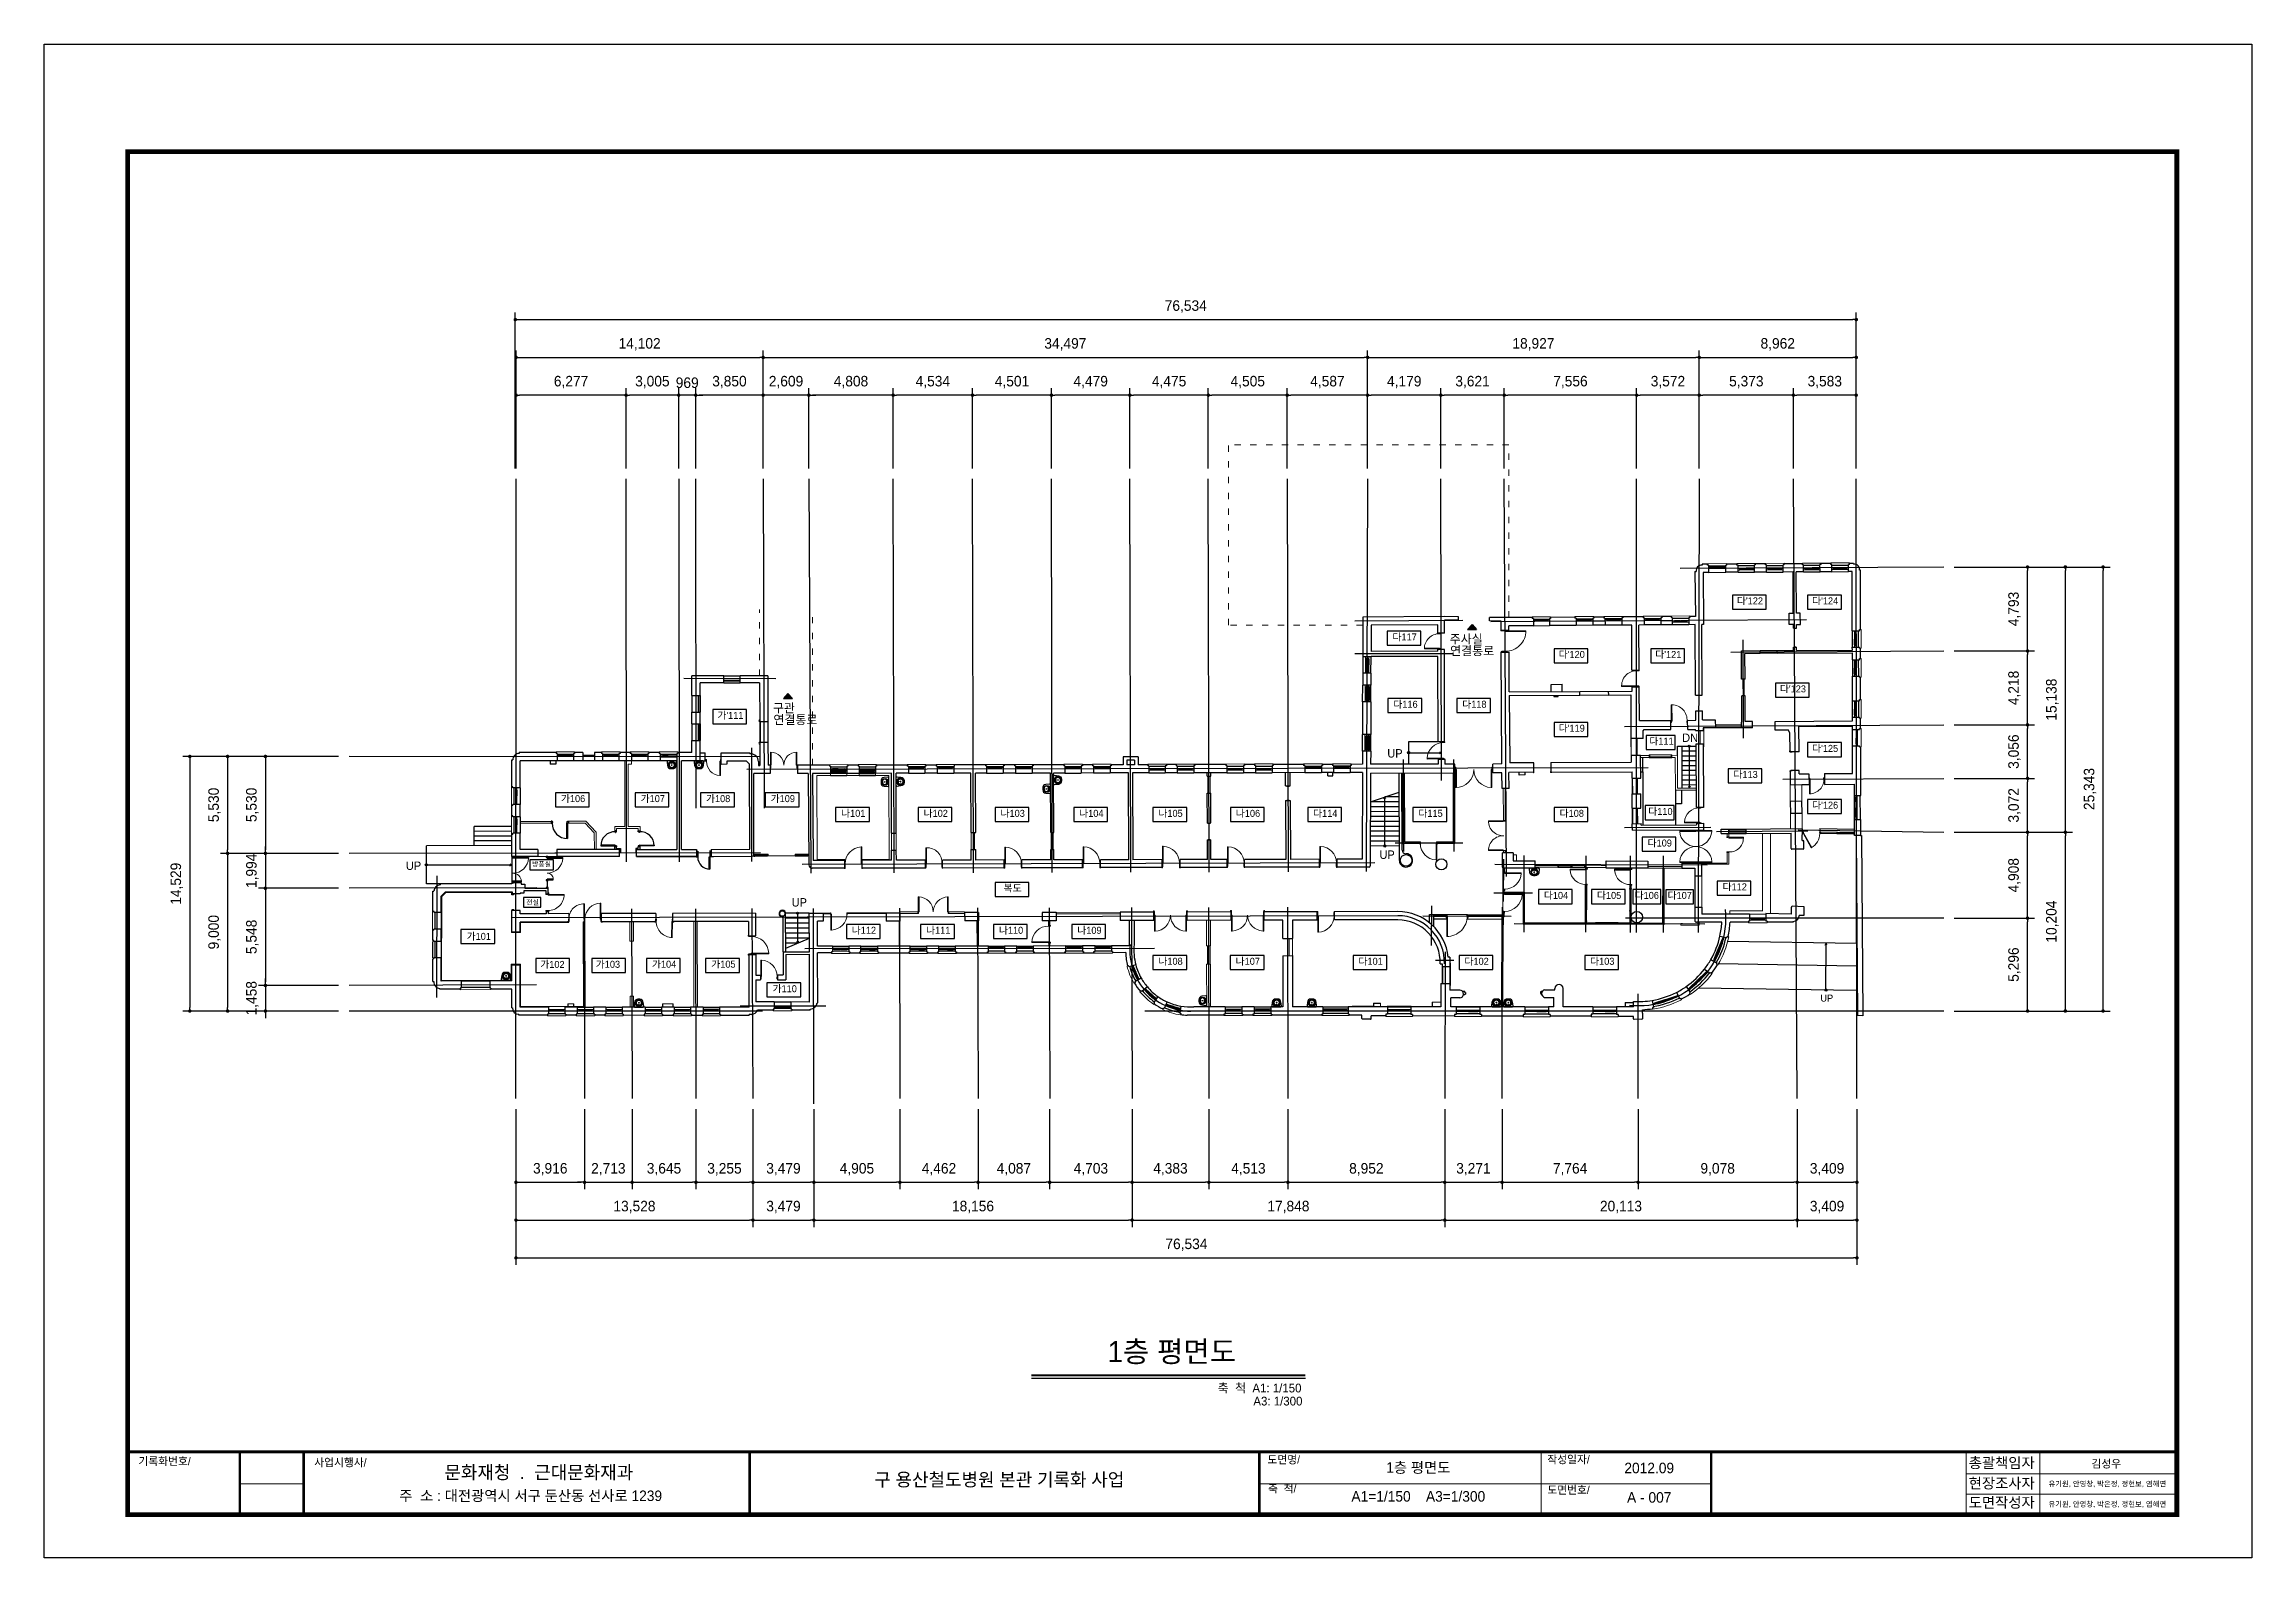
# Model space of a CAD drawing. Header units: millimetres. Extents: x 580267 to 706267, y 28800 to 115200.
import ezdxf
from ezdxf.enums import TextEntityAlignment as Align

# ---------------------------------------------------------------- set-up
doc = ezdxf.new("R2010")
doc.units = ezdxf.units.MM
doc.header["$LTSCALE"] = 5
doc.linetypes.add('ACAD_ISO03W100', pattern=[30, 12, -18])
for name, color, linetype in [('A-DOOR', 4, 'Continuous'), ('A-DOOR-8', 8, 'Continuous'), ('I-WIN', 4, 'Continuous'), ('text', 7, 'Continuous'), ('단면선', 2, 'Continuous'), ('입면', 7, 'Continuous'), ('입면선', 8, 'Continuous'), ('중심선', 1, 'Continuous'), ('치수', 7, 'Continuous')]:
    doc.layers.add(name, color=color, linetype=linetype)
for name, color, linetype, lineweight in [('ELE-1 (벽체 마감)', 3, 'Continuous', 9), ('ELE-2 (마감 창호)', 4, 'Continuous', 9), ('ELE-3  (마감)', 5, 'Continuous', 0), ('HAT-2', 8, 'Continuous', 0), ('HID', 7, 'ACAD_ISO03W100', 9), ('타이틀 블록', 4, 'Continuous', 9)]:
    doc.layers.add(name, color=color, linetype=linetype, lineweight=lineweight)
doc.styles.get("Standard").update_dxf_attribs({"font": 'Gulim.ttf'})
doc.dimstyles.new('ISO-25', dxfattribs={"dimscale": 400, "dimtxt": 1.5, "dimasz": 0.5, "dimexe": 1, "dimexo": 1.5, "dimgap": 1, "dimtad": 1, "dimdec": 0, "dimlunit": 6, "dimtxsty": 'Standard', "dimblk": 'DOT', "dimcen": 0, "dimclrd": 256, "dimclre": 256, "dimclrt": 7, "dimadec": 0, "dimazin": 0, "dimtfac": 1, "dimtdec": 0, "dimtix": 1, "dimtmove": 0, "dimatfit": 3, "dimfxl": 1.25, "dimlwd": -1, "dimlwe": -1, "dimarcsym": 0})

msp = doc.modelspace()

# ---------------------------------------------------------------- texts
at = {"layer": 'text'}
for s, height, p in [("다'122", 400, (677623.5, 83423.2)), ("다'124", 400, (681913.5, 83423.2)), ('다117', 400, (657912.1, 81361.3)), ("다'120", 400, (667452.7, 80365.9)), ("다'121", 400, (672962.7, 80365.9)), ("다'123", 400, (680074.4, 78399.5)), ("가'111", 400, (619432.7, 76885.9)), ('다116', 400, (657962.1, 77521.3)), ('다118', 400, (661892.1, 77521.3)), ("다'119", 400, (667452.7, 76155.9)), ('다111', 400, (672572.7, 75415.9)), ("다'125", 400, (681913.5, 75003.2)), ('다113', 400, (677372.7, 73515.9)), ('가106', 400, (610452.7, 72135.9)), ('가107', 400, (615002.7, 72135.9)), ('가108', 400, (618732.7, 72135.9)), ('가109', 400, (622422.7, 72135.9)), ("다'126", 400, (681913.5, 71763.2)), ('나101', 400, (626442.7, 71295.9)), ('나102', 400, (631152.7, 71295.9)), ('나103', 400, (635542.7, 71295.9)), ('나104', 400, (640032.7, 71295.9)), ('나105', 400, (644552.7, 71295.9)), ('나106', 400, (648972.7, 71295.9)), ('다114', 400, (653382.7, 71295.9)), ('다115', 400, (659392.7, 71295.9)), ('다108', 400, (667452.7, 71295.9)), ('다110', 400, (672512.7, 71405.9)), ('다109', 400, (672473.1, 69601.8)), ('방풍실', 280, (608653.4, 68396.4)), ('복도', 400, (635542.7, 67025.9)), ('다104', 400, (666552.7, 66611.3)), ('다105', 400, (669582.7, 66611.3)), ('다106', 400, (671732.7, 66611.3)), ('다107', 400, (673612.7, 66607.5)), ('다112', 400, (676752.7, 67101.3)), ('전실', 280, (608143.9, 66217.3)), ('가101', 400, (605071.6, 64274)), ('나112', 400, (627052.8, 64619.6)), ('나111', 400, (631292.8, 64619.6)), ('나110', 400, (635450, 64619.6)), ('나109', 400, (639922.8, 64619.6)), ('나108', 400, (644552.7, 62851.3)), ('나107', 400, (648962.7, 62851.3)), ('다101', 400, (655972.7, 62851.3)), ('다102', 400, (662022.7, 62851.3)), ('다103', 400, (669192.7, 62851.3)), ('가102', 400, (609275.2, 62672.2)), ('가103', 400, (612443.6, 62680)), ('가104', 400, (615647, 62683.6)), ('가105', 400, (619033.2, 62686.2)), ('가110', 400, (622533.2, 61286.2))]:
    msp.add_text(s, height=height, dxfattribs=at).set_placement(p, align=Align.MIDDLE_CENTER)
at = {"layer": 'text', "ltscale": 6}
for s, p in [('주사실', (660488.5, 80988.4)), ('연결통로', (660513.2, 80322.1)), ('구관', (621861.9, 77053.5)), ('연결통로', (621886.6, 76387.2))]:
    msp.add_text(s, height=500, dxfattribs=at).set_placement(p)
at = {"layer": 'text'}
for s, height, p in [('DN', 480, (673754, 75372.8)), ('UP', 480, (656925.9, 74480.6)), ('UP', 480, (600914, 68066.5)), ('UP', 480, (656478.4, 68695.8)), ('UP', 480, (622929.6, 65975.3)), ('UP', 400, (681644.1, 60549.6))]:
    msp.add_text(s, height=height, dxfattribs=at).set_placement(p)
at = {"layer": 'text', "lineweight": 30, "attachment_point": 5}
for s, insert, char_height, width in [('{\\fGulim|b0|i0|c129|p2;1층 평면도}', (644631.7, 40509.4), 1200, 17364.169), ('축  척  A1: 1/150', (649634.5, 38465.1), 500, 17364.169), (' A3: 1/300', (650589.4, 37743.6), 500, 17364.169), ('{\\fGulim|b0|i0|c129|p50;\\H0.6x;기록화번호/}', (587139.9, 34292.1), 750, 17364.169), ('{\\H0.6x;사업시행사/}', (597176.3, 34219.4), 750, 17364.169), ('{\\fGulim|b0|i0|c129|p50;문화재청  .  근대문화재과}', (608498.7, 33638.7), 750, 17364.169), ('{\\fGulim|b0|i0|c129|p50;\\H0.6x;도면명/}', (651015.1, 34382.3), 750, 17364.169), ('1층 평면도', (658694.9, 33924.3), 600, 17364.169), ('{\\fGulim|b0|i0|c129|p50;\\H0.6x;작성일자/}', (667268.2, 34392.2), 750, 17364.169), ('2012.09', (671874, 33924.3), 600, 17364.169), ('{\\fGulim|b0|i0|c129|p50;총괄책임자}', (691991.6, 34194.7), 600, 17364.169), ('구 용산철도병원 본관 기록화 사업', (634778.7, 33226.9), 750, 25106.488), ('{\\fGulim|b0|i0|c129|p50;\\H0.6x;축  척/}', (650927.6, 32725.9), 750, 17364.169), ('{\\fGulim|b0|i0|c129|p50;\\H0.6x;도면번호/}', (667268.2, 32657.4), 750, 17364.169), ('{\\fGulim|b0|i0|c129|p50;현장조사자}', (691991.6, 33031), 600, 17364.169), ('{\\fGulim|b0|i0|c129|p50;주  소 : 대전광역시 서구 둔산동 선사로 1239}', (608034.1, 32312), 600, 17364.169), ('A1=1/150    A3=1/300', (658694.9, 32304.7), 600, 17364.169), ('A - 007', (671874, 32245.3), 600, 17364.169), ('{\\fGulim|b0|i0|c129|p50;도면작성자}', (691991.6, 31930.9), 600, 17364.169)]:
    msp.add_mtext(s, dxfattribs=dict(at, insert=insert, char_height=char_height, width=width))
at = {"layer": 'text', "width": 347283.384, "attachment_point": 5}
for s, insert, char_height in [('김성우', (697957.3, 34145.9), 450), ('유기원, 안영창, 박은정, 정현보, 염해연', (698020.3, 32997.1), 300), ('유기원, 안영창, 박은정, 정현보, 염해연', (698020.3, 31833.5), 300)]:
    msp.add_mtext(s, dxfattribs=dict(at, insert=insert, char_height=char_height))

# ---------------------------------------------------------------- blocks, each defined once
blk = doc.blocks.new('A$C26F80365')
at = {"layer": '입면선'}
for p, q in [((-26, 0), (27, 0)), ((-25, 194), (25, 194)), ((0, -27), (0, 26))]:
    blk.add_line(p, q, dxfattribs=at)
blk.add_lwpolyline([(-51, -205), (51, -205, 0.3821619), (250, -27), (274, 189, 0.4470085), (224, 245), (-224, 245, 0.4470085), (-274, 189), (-250, -27, 0.3821619)], format="xyb", close=True, dxfattribs=at)
blk.add_lwpolyline([(-25, 170), (-22, 170, -0.3869162), (-18, 166), (-12, 101), (12, 101), (18, 166, -0.3869162), (22, 170), (25, 170)], format="xyb", dxfattribs=at)
for centre, radius in [((0, 23), 196), ((0, 23), 188), ((-43, 182), 21.4), ((0, 0), 12.8), ((0, 182), 6.83), ((43, 182), 21.4)]:
    blk.add_circle(centre, radius, dxfattribs=at)
blk.add_rational_spline([(-15, 134), (-270, 114), (-135, -71), (0, -256), (135, -71), (270, 114), (15, 134)], [1, 0.527194519268, 1, 0.527194519268, 1, 0.527194519268, 1], degree=2, knots=[0, 0, 0, 0.3333333, 0.3333333, 0.6666667, 0.6666667, 1, 1, 1], dxfattribs=at)
blk = doc.blocks.new('A$C49A95FC0')
at = {"layer": 'ELE-2 (마감 창호)'}
for p, q in [((-384, 79), (-469, 79)), ((384, 81), (-384, 79)), ((-384, 64), (-384, 79)), ((-364, 64), (-384, 64)), ((-384, 19), (-384, 59)), ((-364, 59), (-384, 59)), ((-364, 19), (-384, 19)), ((-384, 2), (-384, 14)), ((-364, 14), (-384, 14)), ((-379, 2), (-384, 2)), ((-383, 65), (-383, 75)), ((-344, 75), (-383, 75)), ((-363, 65), (-383, 65)), ((-383, 48), (-383, 58)), ((-363, 58), (-383, 58)), ((-344, 48), (-383, 48)), ((-379, -1), (-379, 2)), ((379, 1), (-379, -1)), ((-364, 59), (-364, 64)), ((-364, 14), (-364, 19)), ((-363, 58), (-363, 65)), ((-354, 66), (-344, 67)), ((-354, 58), (-354, 66)), ((-344, 57), (-354, 58)), ((-349, 59), (-349, 65)), ((-16, 65), (-349, 65)), ((-16, 59), (-349, 59)), ((-344, 67), (-344, 75)), ((-342, 66), (-344, 67)), ((-344, 48), (-344, 57)), ((-342, 57), (-344, 57)), ((-341, 65), (-342, 66)), ((-341, 59), (-342, 57)), ((-24, 65), (-23, 67)), ((-24, 59), (-23, 58)), ((-23, 67), (-21, 67)), ((-23, 58), (-21, 57)), ((-21, 67), (-21, 76)), ((-21, 76), (18, 76)), ((-11, 66), (-21, 67)), ((-11, 58), (-21, 57)), ((-21, 49), (-21, 57)), ((-21, 49), (18, 49)), ((-20, 4), (-20, 31)), ((19, 31), (-20, 31)), ((19, 31), (-20, 31)), ((-20, 4), (19, 4)), ((-16, 59), (-16, 65)), ((-11, 58), (-11, 66)), ((9, 22), (19, 23)), ((9, 14), (9, 22)), ((19, 13), (9, 14)), ((14, 15), (14, 21)), ((348, 21), (14, 21)), ((348, 15), (14, 15)), ((18, 49), (18, 76)), ((19, 23), (19, 31)), ((21, 22), (19, 23)), ((19, 4), (19, 13)), ((21, 13), (19, 13)), ((22, 21), (21, 22)), ((22, 15), (21, 13)), ((341, 21), (342, 23)), ((341, 15), (342, 14)), ((342, 23), (344, 23)), ((342, 14), (344, 13)), ((344, 23), (344, 32)), ((344, 32), (383, 32)), ((354, 22), (344, 23)), ((344, 13), (354, 14)), ((344, 5), (344, 13)), ((383, 5), (344, 5)), ((349, 15), (349, 21)), ((354, 14), (354, 22)), ((363, 15), (363, 22)), ((363, 22), (383, 22)), ((363, 15), (383, 15)), ((364, 61), (364, 66)), ((364, 66), (384, 66)), ((364, 61), (384, 61)), ((364, 16), (364, 21)), ((364, 21), (384, 21)), ((364, 16), (384, 16)), ((379, 1), (379, 4)), ((379, 4), (384, 4)), ((379, 1), (469, 1)), ((383, 22), (383, 32)), ((383, 5), (383, 15)), ((384, 66), (384, 81)), ((384, 81), (469, 81)), ((384, 21), (384, 61)), ((384, 4), (384, 16)), ((-379, -1), (-468, -1))]:
    blk.add_line(p, q, dxfattribs=at)
at = {"layer": '입면'}
for p, q in [((-20, 20), (-384, 19)), ((-20, 15), (-384, 14)), ((-21, 76), (-344, 75)), ((-21, 49), (-344, 48)), ((364, 66), (18, 65)), ((364, 61), (18, 60)), ((344, 32), (19, 31)), ((344, 5), (19, 4))]:
    blk.add_line(p, q, dxfattribs=at)
blk = doc.blocks.new('_Dot')
at = {"color": 0, "linetype": 'ByBlock', "lineweight": -2}
blk.add_line((-0.5, 0), (-1, 0), dxfattribs=at)
at = {"color": 0, "linetype": 'ByBlock', "const_width": 0.5}
blk.add_lwpolyline([(-0.25, 0, 1), (0.25, 0, 1)], format="xyb", close=True, dxfattribs=at)
blk = doc.blocks.new('*D3')
at = {"layer": 'Defpoints', "color": 0}
for p in [(607201, 95164), (607201, 90383), (613479, 90383)]:
    blk.add_point(p, dxfattribs=at)
at = {"layer": '치수'}
for p, q in [((607201, 90983), (607201, 95564)), ((613279, 95164), (607401, 95164)), ((613479, 90983), (613479, 95564))]:
    blk.add_line(p, q, dxfattribs=at)
at = {"layer": '치수', "xscale": 200, "yscale": 200, "zscale": 200, "rotation": 180}
blk.add_blockref('_Dot', (607201, 95164), dxfattribs=at)
at = {"layer": '치수', "xscale": 200, "yscale": 200, "zscale": 200}
blk.add_blockref('_Dot', (613479, 95164), dxfattribs=at)
at = {"layer": '치수', "color": 7, "insert": (610340, 95909), "char_height": 600, "attachment_point": 5}
blk.add_mtext('6,277', dxfattribs=at)
blk = doc.blocks.new('*D4')
at = {"layer": 'Defpoints', "color": 0}
for p in [(613479, 95164), (613479, 90383), (616484, 90383)]:
    blk.add_point(p, dxfattribs=at)
at = {"layer": '치수'}
for p, q in [((613479, 90983), (613479, 95564)), ((616284, 95164), (613679, 95164)), ((616484, 90983), (616484, 95564))]:
    blk.add_line(p, q, dxfattribs=at)
at = {"layer": '치수', "xscale": 200, "yscale": 200, "zscale": 200, "rotation": 180}
blk.add_blockref('_Dot', (613479, 95164), dxfattribs=at)
at = {"layer": '치수', "xscale": 200, "yscale": 200, "zscale": 200}
blk.add_blockref('_Dot', (616484, 95164), dxfattribs=at)
at = {"layer": '치수', "color": 7, "insert": (614981, 95909), "char_height": 600, "attachment_point": 5}
blk.add_mtext('3,005', dxfattribs=at)
blk = doc.blocks.new('*D5')
at = {"layer": 'Defpoints', "color": 0}
for p in [(616484, 95164), (616484, 90383), (617454, 90383)]:
    blk.add_point(p, dxfattribs=at)
at = {"layer": '치수'}
for p, q in [((616284, 95164), (616084, 95164)), ((616484, 90983), (616484, 95564)), ((617454, 95164), (616484, 95164)), ((617454, 90983), (617454, 95564)), ((617654, 95164), (617854, 95164))]:
    blk.add_line(p, q, dxfattribs=at)
at = {"layer": '치수', "xscale": 200, "yscale": 200, "zscale": 200}
blk.add_blockref('_Dot', (616484, 95164), dxfattribs=at)
at = {"layer": '치수', "xscale": 200, "yscale": 200, "zscale": 200, "rotation": 180}
blk.add_blockref('_Dot', (617454, 95164), dxfattribs=at)
at = {"layer": '치수', "color": 7, "insert": (616969, 95871), "char_height": 600, "attachment_point": 5}
blk.add_mtext('969', dxfattribs=at)
blk = doc.blocks.new('*D6')
at = {"layer": 'Defpoints', "color": 0}
for p in [(617454, 95164), (617454, 90383), (621304, 90383)]:
    blk.add_point(p, dxfattribs=at)
at = {"layer": '치수'}
for p, q in [((617454, 90983), (617454, 95564)), ((621104, 95164), (617654, 95164)), ((621304, 90983), (621304, 95564))]:
    blk.add_line(p, q, dxfattribs=at)
at = {"layer": '치수', "xscale": 200, "yscale": 200, "zscale": 200, "rotation": 180}
blk.add_blockref('_Dot', (617454, 95164), dxfattribs=at)
at = {"layer": '치수', "xscale": 200, "yscale": 200, "zscale": 200}
blk.add_blockref('_Dot', (621304, 95164), dxfattribs=at)
at = {"layer": '치수', "color": 7, "insert": (619379, 95909), "char_height": 600, "attachment_point": 5}
blk.add_mtext('3,850', dxfattribs=at)
blk = doc.blocks.new('*D7')
at = {"layer": 'Defpoints', "color": 0}
for p in [(621304, 95164), (621304, 90383), (623913, 90383)]:
    blk.add_point(p, dxfattribs=at)
at = {"layer": '치수'}
for p, q in [((621104, 95164), (620904, 95164)), ((621304, 90983), (621304, 95564)), ((623913, 95164), (621304, 95164)), ((623913, 90983), (623913, 95564)), ((624113, 95164), (624313, 95164))]:
    blk.add_line(p, q, dxfattribs=at)
at = {"layer": '치수', "xscale": 200, "yscale": 200, "zscale": 200}
blk.add_blockref('_Dot', (621304, 95164), dxfattribs=at)
at = {"layer": '치수', "xscale": 200, "yscale": 200, "zscale": 200, "rotation": 180}
blk.add_blockref('_Dot', (623913, 95164), dxfattribs=at)
at = {"layer": '치수', "color": 7, "insert": (622608, 95909), "char_height": 600, "attachment_point": 5}
blk.add_mtext('2,609', dxfattribs=at)
blk = doc.blocks.new('*D8')
at = {"layer": 'Defpoints', "color": 0}
for p in [(623913, 95164), (623913, 90383), (628721, 90383)]:
    blk.add_point(p, dxfattribs=at)
at = {"layer": '치수'}
for p, q in [((623913, 90983), (623913, 95564)), ((628521, 95164), (624113, 95164)), ((628721, 90983), (628721, 95564))]:
    blk.add_line(p, q, dxfattribs=at)
at = {"layer": '치수', "xscale": 200, "yscale": 200, "zscale": 200, "rotation": 180}
blk.add_blockref('_Dot', (623913, 95164), dxfattribs=at)
at = {"layer": '치수', "xscale": 200, "yscale": 200, "zscale": 200}
blk.add_blockref('_Dot', (628721, 95164), dxfattribs=at)
at = {"layer": '치수', "color": 7, "insert": (626317, 95909), "char_height": 600, "attachment_point": 5}
blk.add_mtext('4,808', dxfattribs=at)
blk = doc.blocks.new('*D9')
at = {"layer": 'Defpoints', "color": 0}
for p in [(628721, 95164), (628721, 90383), (633255, 90383)]:
    blk.add_point(p, dxfattribs=at)
at = {"layer": '치수'}
for p, q in [((628721, 90983), (628721, 95564)), ((633055, 95164), (628921, 95164)), ((633255, 90983), (633255, 95564))]:
    blk.add_line(p, q, dxfattribs=at)
at = {"layer": '치수', "xscale": 200, "yscale": 200, "zscale": 200, "rotation": 180}
blk.add_blockref('_Dot', (628721, 95164), dxfattribs=at)
at = {"layer": '치수', "xscale": 200, "yscale": 200, "zscale": 200}
blk.add_blockref('_Dot', (633255, 95164), dxfattribs=at)
at = {"layer": '치수', "color": 7, "insert": (630988, 95909), "char_height": 600, "attachment_point": 5}
blk.add_mtext('4,534', dxfattribs=at)
blk = doc.blocks.new('*D10')
at = {"layer": 'Defpoints', "color": 0}
for p in [(633255, 95164), (633255, 90383), (637756, 90383)]:
    blk.add_point(p, dxfattribs=at)
at = {"layer": '치수'}
for p, q in [((633255, 90983), (633255, 95564)), ((637556, 95164), (633455, 95164)), ((637756, 90983), (637756, 95564))]:
    blk.add_line(p, q, dxfattribs=at)
at = {"layer": '치수', "xscale": 200, "yscale": 200, "zscale": 200, "rotation": 180}
blk.add_blockref('_Dot', (633255, 95164), dxfattribs=at)
at = {"layer": '치수', "xscale": 200, "yscale": 200, "zscale": 200}
blk.add_blockref('_Dot', (637756, 95164), dxfattribs=at)
at = {"layer": '치수', "color": 7, "insert": (635506, 95909), "char_height": 600, "attachment_point": 5}
blk.add_mtext('4,501', dxfattribs=at)
blk = doc.blocks.new('*D11')
at = {"layer": 'Defpoints', "color": 0}
for p in [(637756, 95164), (637756, 90383), (642235, 90383)]:
    blk.add_point(p, dxfattribs=at)
at = {"layer": '치수'}
for p, q in [((637756, 90983), (637756, 95564)), ((642035, 95164), (637956, 95164)), ((642235, 90983), (642235, 95564))]:
    blk.add_line(p, q, dxfattribs=at)
at = {"layer": '치수', "xscale": 200, "yscale": 200, "zscale": 200, "rotation": 180}
blk.add_blockref('_Dot', (637756, 95164), dxfattribs=at)
at = {"layer": '치수', "xscale": 200, "yscale": 200, "zscale": 200}
blk.add_blockref('_Dot', (642235, 95164), dxfattribs=at)
at = {"layer": '치수', "color": 7, "insert": (639996, 95909), "char_height": 600, "attachment_point": 5}
blk.add_mtext('4,479', dxfattribs=at)
blk = doc.blocks.new('*D12')
at = {"layer": 'Defpoints', "color": 0}
for p in [(642235, 95164), (642235, 90383), (646710, 90383)]:
    blk.add_point(p, dxfattribs=at)
at = {"layer": '치수'}
for p, q in [((642235, 90983), (642235, 95564)), ((646510, 95164), (642435, 95164)), ((646710, 90983), (646710, 95564))]:
    blk.add_line(p, q, dxfattribs=at)
at = {"layer": '치수', "xscale": 200, "yscale": 200, "zscale": 200, "rotation": 180}
blk.add_blockref('_Dot', (642235, 95164), dxfattribs=at)
at = {"layer": '치수', "xscale": 200, "yscale": 200, "zscale": 200}
blk.add_blockref('_Dot', (646710, 95164), dxfattribs=at)
at = {"layer": '치수', "color": 7, "insert": (644472, 95909), "char_height": 600, "attachment_point": 5}
blk.add_mtext('4,475', dxfattribs=at)
blk = doc.blocks.new('*D13')
at = {"layer": 'Defpoints', "color": 0}
for p in [(646710, 95164), (646710, 90383), (651214, 90383)]:
    blk.add_point(p, dxfattribs=at)
at = {"layer": '치수'}
for p, q in [((646710, 90983), (646710, 95564)), ((651014, 95164), (646910, 95164)), ((651214, 90983), (651214, 95564))]:
    blk.add_line(p, q, dxfattribs=at)
at = {"layer": '치수', "xscale": 200, "yscale": 200, "zscale": 200, "rotation": 180}
blk.add_blockref('_Dot', (646710, 95164), dxfattribs=at)
at = {"layer": '치수', "xscale": 200, "yscale": 200, "zscale": 200}
blk.add_blockref('_Dot', (651214, 95164), dxfattribs=at)
at = {"layer": '치수', "color": 7, "insert": (648962, 95909), "char_height": 600, "attachment_point": 5}
blk.add_mtext('4,505', dxfattribs=at)
blk = doc.blocks.new('*D14')
at = {"layer": 'Defpoints', "color": 0}
for p in [(651214, 95164), (651214, 90383), (655801, 90383)]:
    blk.add_point(p, dxfattribs=at)
at = {"layer": '치수'}
for p, q in [((651214, 90983), (651214, 95564)), ((655601, 95164), (651414, 95164)), ((655801, 90983), (655801, 95564))]:
    blk.add_line(p, q, dxfattribs=at)
at = {"layer": '치수', "xscale": 200, "yscale": 200, "zscale": 200, "rotation": 180}
blk.add_blockref('_Dot', (651214, 95164), dxfattribs=at)
at = {"layer": '치수', "xscale": 200, "yscale": 200, "zscale": 200}
blk.add_blockref('_Dot', (655801, 95164), dxfattribs=at)
at = {"layer": '치수', "color": 7, "insert": (653508, 95909), "char_height": 600, "attachment_point": 5}
blk.add_mtext('4,587', dxfattribs=at)
blk = doc.blocks.new('*D15')
at = {"layer": 'Defpoints', "color": 0}
for p in [(655801, 95164), (655801, 90383), (659980, 90383)]:
    blk.add_point(p, dxfattribs=at)
at = {"layer": '치수'}
for p, q in [((655801, 90983), (655801, 95564)), ((659780, 95164), (656001, 95164)), ((659980, 90983), (659980, 95564))]:
    blk.add_line(p, q, dxfattribs=at)
at = {"layer": '치수', "xscale": 200, "yscale": 200, "zscale": 200, "rotation": 180}
blk.add_blockref('_Dot', (655801, 95164), dxfattribs=at)
at = {"layer": '치수', "xscale": 200, "yscale": 200, "zscale": 200}
blk.add_blockref('_Dot', (659980, 95164), dxfattribs=at)
at = {"layer": '치수', "color": 7, "insert": (657891, 95909), "char_height": 600, "attachment_point": 5}
blk.add_mtext('4,179', dxfattribs=at)
blk = doc.blocks.new('*D16')
at = {"layer": 'Defpoints', "color": 0}
for p in [(659980, 95164), (659980, 90383), (663601, 90383)]:
    blk.add_point(p, dxfattribs=at)
at = {"layer": '치수'}
for p, q in [((659980, 90983), (659980, 95564)), ((663401, 95164), (660180, 95164)), ((663601, 90983), (663601, 95564))]:
    blk.add_line(p, q, dxfattribs=at)
at = {"layer": '치수', "xscale": 200, "yscale": 200, "zscale": 200, "rotation": 180}
blk.add_blockref('_Dot', (659980, 95164), dxfattribs=at)
at = {"layer": '치수', "xscale": 200, "yscale": 200, "zscale": 200}
blk.add_blockref('_Dot', (663601, 95164), dxfattribs=at)
at = {"layer": '치수', "color": 7, "insert": (661790, 95909), "char_height": 600, "attachment_point": 5}
blk.add_mtext('3,621', dxfattribs=at)
blk = doc.blocks.new('*D17')
at = {"layer": 'Defpoints', "color": 0}
for p in [(663601, 95164), (663601, 90383), (671156, 90383)]:
    blk.add_point(p, dxfattribs=at)
at = {"layer": '치수'}
for p, q in [((663601, 90983), (663601, 95564)), ((670956, 95164), (663801, 95164)), ((671156, 90983), (671156, 95564))]:
    blk.add_line(p, q, dxfattribs=at)
at = {"layer": '치수', "xscale": 200, "yscale": 200, "zscale": 200, "rotation": 180}
blk.add_blockref('_Dot', (663601, 95164), dxfattribs=at)
at = {"layer": '치수', "xscale": 200, "yscale": 200, "zscale": 200}
blk.add_blockref('_Dot', (671156, 95164), dxfattribs=at)
at = {"layer": '치수', "color": 7, "insert": (667379, 95909), "char_height": 600, "attachment_point": 5}
blk.add_mtext('7,556', dxfattribs=at)
blk = doc.blocks.new('*D18')
at = {"layer": 'Defpoints', "color": 0}
for p in [(671156, 95164), (671156, 90383), (674728, 90383)]:
    blk.add_point(p, dxfattribs=at)
at = {"layer": '치수'}
for p, q in [((671156, 90983), (671156, 95564)), ((674528, 95164), (671356, 95164)), ((674728, 90983), (674728, 95564))]:
    blk.add_line(p, q, dxfattribs=at)
at = {"layer": '치수', "xscale": 200, "yscale": 200, "zscale": 200, "rotation": 180}
blk.add_blockref('_Dot', (671156, 95164), dxfattribs=at)
at = {"layer": '치수', "xscale": 200, "yscale": 200, "zscale": 200}
blk.add_blockref('_Dot', (674728, 95164), dxfattribs=at)
at = {"layer": '치수', "color": 7, "insert": (672942, 95909), "char_height": 600, "attachment_point": 5}
blk.add_mtext('3,572', dxfattribs=at)
blk = doc.blocks.new('*D19')
at = {"layer": 'Defpoints', "color": 0}
for p in [(674728, 95164), (674728, 90383), (680101, 90383)]:
    blk.add_point(p, dxfattribs=at)
at = {"layer": '치수'}
for p, q in [((674728, 90983), (674728, 95564)), ((679901, 95164), (674928, 95164)), ((680101, 90983), (680101, 95564))]:
    blk.add_line(p, q, dxfattribs=at)
at = {"layer": '치수', "xscale": 200, "yscale": 200, "zscale": 200, "rotation": 180}
blk.add_blockref('_Dot', (674728, 95164), dxfattribs=at)
at = {"layer": '치수', "xscale": 200, "yscale": 200, "zscale": 200}
blk.add_blockref('_Dot', (680101, 95164), dxfattribs=at)
at = {"layer": '치수', "color": 7, "insert": (677415, 95909), "char_height": 600, "attachment_point": 5}
blk.add_mtext('5,373', dxfattribs=at)
blk = doc.blocks.new('*D20')
at = {"layer": 'Defpoints', "color": 0}
for p in [(680101, 95164), (680101, 90383), (683684, 90383)]:
    blk.add_point(p, dxfattribs=at)
at = {"layer": '치수'}
for p, q in [((680101, 90983), (680101, 95564)), ((683484, 95164), (680301, 95164)), ((683684, 90983), (683684, 95564))]:
    blk.add_line(p, q, dxfattribs=at)
at = {"layer": '치수', "xscale": 200, "yscale": 200, "zscale": 200, "rotation": 180}
blk.add_blockref('_Dot', (680101, 95164), dxfattribs=at)
at = {"layer": '치수', "xscale": 200, "yscale": 200, "zscale": 200}
blk.add_blockref('_Dot', (683684, 95164), dxfattribs=at)
at = {"layer": '치수', "color": 7, "insert": (681893, 95909), "char_height": 600, "attachment_point": 5}
blk.add_mtext('3,583', dxfattribs=at)
blk = doc.blocks.new('*D21')
at = {"layer": 'Defpoints', "color": 0}
for p in [(688685, 85355), (693466, 85355), (688685, 80563)]:
    blk.add_point(p, dxfattribs=at)
at = {"layer": '치수'}
for p, q in [((689285, 85355), (693866, 85355)), ((693466, 80763), (693466, 85155)), ((689285, 80563), (693866, 80563))]:
    blk.add_line(p, q, dxfattribs=at)
at = {"layer": '치수', "xscale": 200, "yscale": 200, "zscale": 200}
for p, rotation in [((693466, 85355), 90), ((693466, 80563), 270)]:
    blk.add_blockref('_Dot', p, dxfattribs=dict(at, rotation=rotation))
at = {"layer": '치수', "color": 7, "insert": (692721, 82959), "char_height": 600, "attachment_point": 5, "rotation": 90}
blk.add_mtext('4,793', dxfattribs=at)
blk = doc.blocks.new('*D22')
at = {"layer": 'Defpoints', "color": 0}
for p in [(688685, 80563), (693466, 80563), (688685, 76345)]:
    blk.add_point(p, dxfattribs=at)
at = {"layer": '치수'}
for p, q in [((689285, 80563), (693866, 80563)), ((693466, 76545), (693466, 80363)), ((689285, 76345), (693866, 76345))]:
    blk.add_line(p, q, dxfattribs=at)
at = {"layer": '치수', "xscale": 200, "yscale": 200, "zscale": 200}
for p, rotation in [((693466, 80563), 90), ((693466, 76345), 270)]:
    blk.add_blockref('_Dot', p, dxfattribs=dict(at, rotation=rotation))
at = {"layer": '치수', "color": 7, "insert": (692721, 78454), "char_height": 600, "attachment_point": 5, "rotation": 90}
blk.add_mtext('4,218', dxfattribs=at)
blk = doc.blocks.new('*D23')
at = {"layer": 'Defpoints', "color": 0}
for p in [(688685, 76345), (693466, 76345), (688685, 73289)]:
    blk.add_point(p, dxfattribs=at)
at = {"layer": '치수'}
for p, q in [((689285, 76345), (693866, 76345)), ((693466, 73489), (693466, 76145)), ((689285, 73289), (693866, 73289))]:
    blk.add_line(p, q, dxfattribs=at)
at = {"layer": '치수', "xscale": 200, "yscale": 200, "zscale": 200}
for p, rotation in [((693466, 76345), 90), ((693466, 73289), 270)]:
    blk.add_blockref('_Dot', p, dxfattribs=dict(at, rotation=rotation))
at = {"layer": '치수', "color": 7, "insert": (692721, 74817), "char_height": 600, "attachment_point": 5, "rotation": 90}
blk.add_mtext('3,056', dxfattribs=at)
blk = doc.blocks.new('*D24')
at = {"layer": 'Defpoints', "color": 0}
for p in [(688685, 73289), (693466, 73289), (688685, 70217)]:
    blk.add_point(p, dxfattribs=at)
at = {"layer": '치수'}
for p, q in [((689285, 73289), (693866, 73289)), ((693466, 70417), (693466, 73089)), ((689285, 70217), (693866, 70217))]:
    blk.add_line(p, q, dxfattribs=at)
at = {"layer": '치수', "xscale": 200, "yscale": 200, "zscale": 200}
for p, rotation in [((693466, 73289), 90), ((693466, 70217), 270)]:
    blk.add_blockref('_Dot', p, dxfattribs=dict(at, rotation=rotation))
at = {"layer": '치수', "color": 7, "insert": (692721, 71753), "char_height": 600, "attachment_point": 5, "rotation": 90}
blk.add_mtext('3,072', dxfattribs=at)
blk = doc.blocks.new('*D25')
at = {"layer": 'Defpoints', "color": 0}
for p in [(688685, 70217), (693466, 70217), (688685, 65309)]:
    blk.add_point(p, dxfattribs=at)
at = {"layer": '치수'}
for p, q in [((689285, 70217), (693866, 70217)), ((693466, 65509), (693466, 70017)), ((689285, 65309), (693866, 65309))]:
    blk.add_line(p, q, dxfattribs=at)
at = {"layer": '치수', "xscale": 200, "yscale": 200, "zscale": 200}
for p, rotation in [((693466, 70217), 90), ((693466, 65309), 270)]:
    blk.add_blockref('_Dot', p, dxfattribs=dict(at, rotation=rotation))
at = {"layer": '치수', "color": 7, "insert": (692721, 67763), "char_height": 600, "attachment_point": 5, "rotation": 90}
blk.add_mtext('4,908', dxfattribs=at)
blk = doc.blocks.new('*D26')
at = {"layer": 'Defpoints', "color": 0}
for p in [(680319, 55015), (683728, 55015), (683728, 50235)]:
    blk.add_point(p, dxfattribs=at)
at = {"layer": '치수'}
for p, q in [((680319, 54415), (680319, 49835)), ((683728, 54415), (683728, 49835)), ((680519, 50235), (683528, 50235))]:
    blk.add_line(p, q, dxfattribs=at)
at = {"layer": '치수', "xscale": 200, "yscale": 200, "zscale": 200, "rotation": 180}
blk.add_blockref('_Dot', (680319, 50235), dxfattribs=at)
at = {"layer": '치수', "xscale": 200, "yscale": 200, "zscale": 200}
blk.add_blockref('_Dot', (683728, 50235), dxfattribs=at)
at = {"layer": '치수', "color": 7, "insert": (682023, 50980), "char_height": 600, "attachment_point": 5}
blk.add_mtext('3,409', dxfattribs=at)
blk = doc.blocks.new('*D27')
at = {"layer": 'Defpoints', "color": 0}
for p in [(671241, 55015), (680319, 55015), (680319, 50235)]:
    blk.add_point(p, dxfattribs=at)
at = {"layer": '치수'}
for p, q in [((671241, 54415), (671241, 49835)), ((680319, 54415), (680319, 49835)), ((671441, 50235), (680119, 50235))]:
    blk.add_line(p, q, dxfattribs=at)
at = {"layer": '치수', "xscale": 200, "yscale": 200, "zscale": 200, "rotation": 180}
blk.add_blockref('_Dot', (671241, 50235), dxfattribs=at)
at = {"layer": '치수', "xscale": 200, "yscale": 200, "zscale": 200}
blk.add_blockref('_Dot', (680319, 50235), dxfattribs=at)
at = {"layer": '치수', "color": 7, "insert": (675780, 50979), "char_height": 600, "attachment_point": 5}
blk.add_mtext('9,078', dxfattribs=at)
blk = doc.blocks.new('*D28')
at = {"layer": 'Defpoints', "color": 0}
for p in [(663477, 55015), (671241, 55015), (671241, 50235)]:
    blk.add_point(p, dxfattribs=at)
at = {"layer": '치수'}
for p, q in [((663477, 54415), (663477, 49835)), ((671241, 54415), (671241, 49835)), ((663677, 50235), (671041, 50235))]:
    blk.add_line(p, q, dxfattribs=at)
at = {"layer": '치수', "xscale": 200, "yscale": 200, "zscale": 200, "rotation": 180}
blk.add_blockref('_Dot', (663477, 50235), dxfattribs=at)
at = {"layer": '치수', "xscale": 200, "yscale": 200, "zscale": 200}
blk.add_blockref('_Dot', (671241, 50235), dxfattribs=at)
at = {"layer": '치수', "color": 7, "insert": (667359, 50980), "char_height": 600, "attachment_point": 5}
blk.add_mtext('7,764', dxfattribs=at)
blk = doc.blocks.new('*D29')
at = {"layer": 'Defpoints', "color": 0}
for p in [(660206, 55015), (663477, 55015), (663477, 50235)]:
    blk.add_point(p, dxfattribs=at)
at = {"layer": '치수'}
for p, q in [((660206, 54415), (660206, 49835)), ((663477, 54415), (663477, 49835)), ((660406, 50235), (663277, 50235))]:
    blk.add_line(p, q, dxfattribs=at)
at = {"layer": '치수', "xscale": 200, "yscale": 200, "zscale": 200, "rotation": 180}
blk.add_blockref('_Dot', (660206, 50235), dxfattribs=at)
at = {"layer": '치수', "xscale": 200, "yscale": 200, "zscale": 200}
blk.add_blockref('_Dot', (663477, 50235), dxfattribs=at)
at = {"layer": '치수', "color": 7, "insert": (661841, 50980), "char_height": 600, "attachment_point": 5}
blk.add_mtext('3,271', dxfattribs=at)
blk = doc.blocks.new('*D30')
at = {"layer": 'Defpoints', "color": 0}
for p in [(651254, 55015), (660206, 55015), (660206, 50235)]:
    blk.add_point(p, dxfattribs=at)
at = {"layer": '치수'}
for p, q in [((651254, 54415), (651254, 49835)), ((660206, 54415), (660206, 49835)), ((651454, 50235), (660006, 50235))]:
    blk.add_line(p, q, dxfattribs=at)
at = {"layer": '치수', "xscale": 200, "yscale": 200, "zscale": 200, "rotation": 180}
blk.add_blockref('_Dot', (651254, 50235), dxfattribs=at)
at = {"layer": '치수', "xscale": 200, "yscale": 200, "zscale": 200}
blk.add_blockref('_Dot', (660206, 50235), dxfattribs=at)
at = {"layer": '치수', "color": 7, "insert": (655730, 50979), "char_height": 600, "attachment_point": 5}
blk.add_mtext('8,952', dxfattribs=at)
blk = doc.blocks.new('*D31')
at = {"layer": 'Defpoints', "color": 0}
for p in [(646741, 55015), (651254, 55015), (651254, 50235)]:
    blk.add_point(p, dxfattribs=at)
at = {"layer": '치수'}
for p, q in [((646741, 54415), (646741, 49835)), ((651254, 54415), (651254, 49835)), ((646941, 50235), (651054, 50235))]:
    blk.add_line(p, q, dxfattribs=at)
at = {"layer": '치수', "xscale": 200, "yscale": 200, "zscale": 200, "rotation": 180}
blk.add_blockref('_Dot', (646741, 50235), dxfattribs=at)
at = {"layer": '치수', "xscale": 200, "yscale": 200, "zscale": 200}
blk.add_blockref('_Dot', (651254, 50235), dxfattribs=at)
at = {"layer": '치수', "color": 7, "insert": (648998, 50980), "char_height": 600, "attachment_point": 5}
blk.add_mtext('4,513', dxfattribs=at)
blk = doc.blocks.new('*D32')
at = {"layer": 'Defpoints', "color": 0}
for p in [(642358, 55015), (646741, 55015), (646741, 50235)]:
    blk.add_point(p, dxfattribs=at)
at = {"layer": '치수'}
for p, q in [((642358, 54415), (642358, 49835)), ((646741, 54415), (646741, 49835)), ((642558, 50235), (646541, 50235))]:
    blk.add_line(p, q, dxfattribs=at)
at = {"layer": '치수', "xscale": 200, "yscale": 200, "zscale": 200, "rotation": 180}
blk.add_blockref('_Dot', (642358, 50235), dxfattribs=at)
at = {"layer": '치수', "xscale": 200, "yscale": 200, "zscale": 200}
blk.add_blockref('_Dot', (646741, 50235), dxfattribs=at)
at = {"layer": '치수', "color": 7, "insert": (644550, 50980), "char_height": 600, "attachment_point": 5}
blk.add_mtext('4,383', dxfattribs=at)
blk = doc.blocks.new('*D33')
at = {"layer": 'Defpoints', "color": 0}
for p in [(637655, 55015), (642358, 55015), (642358, 50235)]:
    blk.add_point(p, dxfattribs=at)
at = {"layer": '치수'}
for p, q in [((637655, 54415), (637655, 49835)), ((642358, 54415), (642358, 49835)), ((637855, 50235), (642158, 50235))]:
    blk.add_line(p, q, dxfattribs=at)
at = {"layer": '치수', "xscale": 200, "yscale": 200, "zscale": 200, "rotation": 180}
blk.add_blockref('_Dot', (637655, 50235), dxfattribs=at)
at = {"layer": '치수', "xscale": 200, "yscale": 200, "zscale": 200}
blk.add_blockref('_Dot', (642358, 50235), dxfattribs=at)
at = {"layer": '치수', "color": 7, "insert": (640007, 50980), "char_height": 600, "attachment_point": 5}
blk.add_mtext('4,703', dxfattribs=at)
blk = doc.blocks.new('*D34')
at = {"layer": 'Defpoints', "color": 0}
for p in [(633568, 55015), (637655, 55015), (637655, 50235)]:
    blk.add_point(p, dxfattribs=at)
at = {"layer": '치수'}
for p, q in [((633568, 54415), (633568, 49835)), ((637655, 54415), (637655, 49835)), ((633768, 50235), (637455, 50235))]:
    blk.add_line(p, q, dxfattribs=at)
at = {"layer": '치수', "xscale": 200, "yscale": 200, "zscale": 200, "rotation": 180}
blk.add_blockref('_Dot', (633568, 50235), dxfattribs=at)
at = {"layer": '치수', "xscale": 200, "yscale": 200, "zscale": 200}
blk.add_blockref('_Dot', (637655, 50235), dxfattribs=at)
at = {"layer": '치수', "color": 7, "insert": (635612, 50980), "char_height": 600, "attachment_point": 5}
blk.add_mtext('4,087', dxfattribs=at)
blk = doc.blocks.new('*D35')
at = {"layer": 'Defpoints', "color": 0}
for p in [(629107, 55015), (633568, 55015), (633568, 50235)]:
    blk.add_point(p, dxfattribs=at)
at = {"layer": '치수'}
for p, q in [((629107, 54415), (629107, 49835)), ((633568, 54415), (633568, 49835)), ((629307, 50235), (633368, 50235))]:
    blk.add_line(p, q, dxfattribs=at)
at = {"layer": '치수', "xscale": 200, "yscale": 200, "zscale": 200, "rotation": 180}
blk.add_blockref('_Dot', (629107, 50235), dxfattribs=at)
at = {"layer": '치수', "xscale": 200, "yscale": 200, "zscale": 200}
blk.add_blockref('_Dot', (633568, 50235), dxfattribs=at)
at = {"layer": '치수', "color": 7, "insert": (631338, 50980), "char_height": 600, "attachment_point": 5}
blk.add_mtext('4,462', dxfattribs=at)
blk = doc.blocks.new('*D36')
at = {"layer": 'Defpoints', "color": 0}
for p in [(624202, 55015), (629107, 55015), (629107, 50235)]:
    blk.add_point(p, dxfattribs=at)
at = {"layer": '치수'}
for p, q in [((624202, 54415), (624202, 49835)), ((629107, 54415), (629107, 49835)), ((624402, 50235), (628907, 50235))]:
    blk.add_line(p, q, dxfattribs=at)
at = {"layer": '치수', "xscale": 200, "yscale": 200, "zscale": 200, "rotation": 180}
blk.add_blockref('_Dot', (624202, 50235), dxfattribs=at)
at = {"layer": '치수', "xscale": 200, "yscale": 200, "zscale": 200}
blk.add_blockref('_Dot', (629107, 50235), dxfattribs=at)
at = {"layer": '치수', "color": 7, "insert": (626654, 50980), "char_height": 600, "attachment_point": 5}
blk.add_mtext('4,905', dxfattribs=at)
blk = doc.blocks.new('*D37')
at = {"layer": 'Defpoints', "color": 0}
for p in [(620722, 55015), (624202, 55015), (624202, 50235)]:
    blk.add_point(p, dxfattribs=at)
at = {"layer": '치수'}
for p, q in [((620722, 54415), (620722, 49835)), ((624202, 54415), (624202, 49835)), ((620922, 50235), (624002, 50235))]:
    blk.add_line(p, q, dxfattribs=at)
at = {"layer": '치수', "xscale": 200, "yscale": 200, "zscale": 200, "rotation": 180}
blk.add_blockref('_Dot', (620722, 50235), dxfattribs=at)
at = {"layer": '치수', "xscale": 200, "yscale": 200, "zscale": 200}
blk.add_blockref('_Dot', (624202, 50235), dxfattribs=at)
at = {"layer": '치수', "color": 7, "insert": (622462, 50980), "char_height": 600, "attachment_point": 5}
blk.add_mtext('3,479', dxfattribs=at)
blk = doc.blocks.new('*D38')
at = {"layer": 'Defpoints', "color": 0}
for p in [(617468, 55015), (620722, 55015), (620722, 50235)]:
    blk.add_point(p, dxfattribs=at)
at = {"layer": '치수'}
for p, q in [((617468, 54415), (617468, 49835)), ((620722, 54415), (620722, 49835)), ((617668, 50235), (620522, 50235))]:
    blk.add_line(p, q, dxfattribs=at)
at = {"layer": '치수', "xscale": 200, "yscale": 200, "zscale": 200, "rotation": 180}
blk.add_blockref('_Dot', (617468, 50235), dxfattribs=at)
at = {"layer": '치수', "xscale": 200, "yscale": 200, "zscale": 200}
blk.add_blockref('_Dot', (620722, 50235), dxfattribs=at)
at = {"layer": '치수', "color": 7, "insert": (619095, 50979), "char_height": 600, "attachment_point": 5}
blk.add_mtext('3,255', dxfattribs=at)
blk = doc.blocks.new('*D39')
at = {"layer": 'Defpoints', "color": 0}
for p in [(613823, 55015), (617468, 55015), (617468, 50235)]:
    blk.add_point(p, dxfattribs=at)
at = {"layer": '치수'}
for p, q in [((613823, 54415), (613823, 49835)), ((617468, 54415), (617468, 49835)), ((614023, 50235), (617268, 50235))]:
    blk.add_line(p, q, dxfattribs=at)
at = {"layer": '치수', "xscale": 200, "yscale": 200, "zscale": 200, "rotation": 180}
blk.add_blockref('_Dot', (613823, 50235), dxfattribs=at)
at = {"layer": '치수', "xscale": 200, "yscale": 200, "zscale": 200}
blk.add_blockref('_Dot', (617468, 50235), dxfattribs=at)
at = {"layer": '치수', "color": 7, "insert": (615645, 50980), "char_height": 600, "attachment_point": 5}
blk.add_mtext('3,645', dxfattribs=at)
blk = doc.blocks.new('*D40')
at = {"layer": 'Defpoints', "color": 0}
for p in [(611110, 55015), (613823, 55015), (613823, 50235)]:
    blk.add_point(p, dxfattribs=at)
at = {"layer": '치수'}
for p, q in [((611110, 54415), (611110, 49835)), ((613823, 54415), (613823, 49835)), ((610910, 50235), (610710, 50235)), ((611110, 50235), (613823, 50235)), ((614023, 50235), (614223, 50235))]:
    blk.add_line(p, q, dxfattribs=at)
at = {"layer": '치수', "xscale": 200, "yscale": 200, "zscale": 200}
blk.add_blockref('_Dot', (611110, 50235), dxfattribs=at)
at = {"layer": '치수', "xscale": 200, "yscale": 200, "zscale": 200, "rotation": 180}
blk.add_blockref('_Dot', (613823, 50235), dxfattribs=at)
at = {"layer": '치수', "color": 7, "insert": (612467, 50980), "char_height": 600, "attachment_point": 5}
blk.add_mtext('2,713', dxfattribs=at)
blk = doc.blocks.new('*D41')
at = {"layer": 'Defpoints', "color": 0}
for p in [(607194, 55015), (611110, 55015), (611110, 50235)]:
    blk.add_point(p, dxfattribs=at)
at = {"layer": '치수'}
for p, q in [((607194, 54415), (607194, 49835)), ((611110, 54415), (611110, 49835)), ((607394, 50235), (610910, 50235))]:
    blk.add_line(p, q, dxfattribs=at)
at = {"layer": '치수', "xscale": 200, "yscale": 200, "zscale": 200, "rotation": 180}
blk.add_blockref('_Dot', (607194, 50235), dxfattribs=at)
at = {"layer": '치수', "xscale": 200, "yscale": 200, "zscale": 200}
blk.add_blockref('_Dot', (611110, 50235), dxfattribs=at)
at = {"layer": '치수', "color": 7, "insert": (609152, 50980), "char_height": 600, "attachment_point": 5}
blk.add_mtext('3,916', dxfattribs=at)
blk = doc.blocks.new('*D42')
at = {"layer": 'Defpoints', "color": 0}
for p in [(597675, 61470), (592894, 60012), (597675, 60012)]:
    blk.add_point(p, dxfattribs=at)
at = {"layer": '치수'}
for p, q in [((592894, 61670), (592894, 61870)), ((597075, 61470), (592494, 61470)), ((592894, 61470), (592894, 60012)), ((597075, 60012), (592494, 60012)), ((592894, 59812), (592894, 59612))]:
    blk.add_line(p, q, dxfattribs=at)
at = {"layer": '치수', "xscale": 200, "yscale": 200, "zscale": 200}
for p, rotation in [((592894, 61470), 270), ((592894, 60012), 90)]:
    blk.add_blockref('_Dot', p, dxfattribs=dict(at, rotation=rotation))
at = {"layer": '치수', "color": 7, "insert": (592149, 60741), "char_height": 600, "attachment_point": 5, "rotation": 90}
blk.add_mtext('1,458', dxfattribs=at)
blk = doc.blocks.new('*D43')
at = {"layer": 'Defpoints', "color": 0}
for p in [(597675, 67018), (592894, 61470), (597675, 61470)]:
    blk.add_point(p, dxfattribs=at)
at = {"layer": '치수'}
for p, q in [((597075, 67018), (592494, 67018)), ((592894, 66818), (592894, 61670)), ((597075, 61470), (592494, 61470))]:
    blk.add_line(p, q, dxfattribs=at)
at = {"layer": '치수', "xscale": 200, "yscale": 200, "zscale": 200}
for p, rotation in [((592894, 67018), 90), ((592894, 61470), 270)]:
    blk.add_blockref('_Dot', p, dxfattribs=dict(at, rotation=rotation))
at = {"layer": '치수', "color": 7, "insert": (592149, 64244), "char_height": 600, "attachment_point": 5, "rotation": 90}
blk.add_mtext('5,548', dxfattribs=at)
blk = doc.blocks.new('*D44')
at = {"layer": 'Defpoints', "color": 0}
for p in [(597675, 69012), (592894, 67018), (597675, 67018)]:
    blk.add_point(p, dxfattribs=at)
at = {"layer": '치수'}
for p, q in [((592894, 69212), (592894, 69412)), ((597075, 69012), (592494, 69012)), ((592894, 69012), (592894, 67018)), ((597075, 67018), (592494, 67018)), ((592894, 66818), (592894, 66618))]:
    blk.add_line(p, q, dxfattribs=at)
at = {"layer": '치수', "xscale": 200, "yscale": 200, "zscale": 200}
for p, rotation in [((592894, 69012), 270), ((592894, 67018), 90)]:
    blk.add_blockref('_Dot', p, dxfattribs=dict(at, rotation=rotation))
at = {"layer": '치수', "color": 7, "insert": (592149, 68015), "char_height": 600, "attachment_point": 5, "rotation": 90}
blk.add_mtext('1,994', dxfattribs=at)
blk = doc.blocks.new('*D45')
at = {"layer": 'Defpoints', "color": 0}
for p in [(597675, 74541), (592894, 69012), (597675, 69012)]:
    blk.add_point(p, dxfattribs=at)
at = {"layer": '치수'}
for p, q in [((597075, 74541), (592494, 74541)), ((592894, 74341), (592894, 69212)), ((597075, 69012), (592494, 69012))]:
    blk.add_line(p, q, dxfattribs=at)
at = {"layer": '치수', "xscale": 200, "yscale": 200, "zscale": 200}
for p, rotation in [((592894, 74541), 90), ((592894, 69012), 270)]:
    blk.add_blockref('_Dot', p, dxfattribs=dict(at, rotation=rotation))
at = {"layer": '치수', "color": 7, "insert": (592149, 71777), "char_height": 600, "attachment_point": 5, "rotation": 90}
blk.add_mtext('5,530', dxfattribs=at)
blk = doc.blocks.new('*D46')
at = {"layer": 'Defpoints', "color": 0}
for p in [(607194, 55015), (620722, 55015), (620722, 48078)]:
    blk.add_point(p, dxfattribs=at)
at = {"layer": '치수'}
for p, q in [((607194, 54415), (607194, 47678)), ((620722, 54415), (620722, 47678)), ((607394, 48078), (620522, 48078))]:
    blk.add_line(p, q, dxfattribs=at)
at = {"layer": '치수', "xscale": 200, "yscale": 200, "zscale": 200, "rotation": 180}
blk.add_blockref('_Dot', (607194, 48078), dxfattribs=at)
at = {"layer": '치수', "xscale": 200, "yscale": 200, "zscale": 200}
blk.add_blockref('_Dot', (620722, 48078), dxfattribs=at)
at = {"layer": '치수', "color": 7, "insert": (613958, 48823), "char_height": 600, "attachment_point": 5}
blk.add_mtext('13,528', dxfattribs=at)
blk = doc.blocks.new('*D47')
at = {"layer": 'Defpoints', "color": 0}
for p in [(620722, 55015), (624202, 55015), (624202, 48078)]:
    blk.add_point(p, dxfattribs=at)
at = {"layer": '치수'}
for p, q in [((620722, 54415), (620722, 47678)), ((624202, 54415), (624202, 47678)), ((620922, 48078), (624002, 48078))]:
    blk.add_line(p, q, dxfattribs=at)
at = {"layer": '치수', "xscale": 200, "yscale": 200, "zscale": 200, "rotation": 180}
blk.add_blockref('_Dot', (620722, 48078), dxfattribs=at)
at = {"layer": '치수', "xscale": 200, "yscale": 200, "zscale": 200}
blk.add_blockref('_Dot', (624202, 48078), dxfattribs=at)
at = {"layer": '치수', "color": 7, "insert": (622462, 48823), "char_height": 600, "attachment_point": 5}
blk.add_mtext('3,479', dxfattribs=at)
blk = doc.blocks.new('*D48')
at = {"layer": 'Defpoints', "color": 0}
for p in [(624202, 55015), (642358, 55015), (642358, 48078)]:
    blk.add_point(p, dxfattribs=at)
at = {"layer": '치수'}
for p, q in [((624202, 54415), (624202, 47678)), ((642358, 54415), (642358, 47678)), ((624402, 48078), (642158, 48078))]:
    blk.add_line(p, q, dxfattribs=at)
at = {"layer": '치수', "xscale": 200, "yscale": 200, "zscale": 200, "rotation": 180}
blk.add_blockref('_Dot', (624202, 48078), dxfattribs=at)
at = {"layer": '치수', "xscale": 200, "yscale": 200, "zscale": 200}
blk.add_blockref('_Dot', (642358, 48078), dxfattribs=at)
at = {"layer": '치수', "color": 7, "insert": (633280, 48823), "char_height": 600, "attachment_point": 5}
blk.add_mtext('18,156', dxfattribs=at)
blk = doc.blocks.new('*D49')
at = {"layer": 'Defpoints', "color": 0}
for p in [(642358, 55015), (660206, 55015), (660206, 48078)]:
    blk.add_point(p, dxfattribs=at)
at = {"layer": '치수'}
for p, q in [((642358, 54415), (642358, 47678)), ((660206, 54415), (660206, 47678)), ((642558, 48078), (660006, 48078))]:
    blk.add_line(p, q, dxfattribs=at)
at = {"layer": '치수', "xscale": 200, "yscale": 200, "zscale": 200, "rotation": 180}
blk.add_blockref('_Dot', (642358, 48078), dxfattribs=at)
at = {"layer": '치수', "xscale": 200, "yscale": 200, "zscale": 200}
blk.add_blockref('_Dot', (660206, 48078), dxfattribs=at)
at = {"layer": '치수', "color": 7, "insert": (651282, 48823), "char_height": 600, "attachment_point": 5}
blk.add_mtext('17,848', dxfattribs=at)
blk = doc.blocks.new('*D50')
at = {"layer": 'Defpoints', "color": 0}
for p in [(660206, 55015), (680319, 55015), (680319, 48078)]:
    blk.add_point(p, dxfattribs=at)
at = {"layer": '치수'}
for p, q in [((660206, 54415), (660206, 47678)), ((680319, 54415), (680319, 47678)), ((660406, 48078), (680119, 48078))]:
    blk.add_line(p, q, dxfattribs=at)
at = {"layer": '치수', "xscale": 200, "yscale": 200, "zscale": 200, "rotation": 180}
blk.add_blockref('_Dot', (660206, 48078), dxfattribs=at)
at = {"layer": '치수', "xscale": 200, "yscale": 200, "zscale": 200}
blk.add_blockref('_Dot', (680319, 48078), dxfattribs=at)
at = {"layer": '치수', "color": 7, "insert": (670262, 48823), "char_height": 600, "attachment_point": 5}
blk.add_mtext('20,113', dxfattribs=at)
blk = doc.blocks.new('*D51')
at = {"layer": 'Defpoints', "color": 0}
for p in [(680319, 55015), (683728, 55015), (683728, 48078)]:
    blk.add_point(p, dxfattribs=at)
at = {"layer": '치수'}
for p, q in [((680319, 54415), (680319, 47678)), ((683728, 54415), (683728, 47678)), ((680519, 48078), (683528, 48078))]:
    blk.add_line(p, q, dxfattribs=at)
at = {"layer": '치수', "xscale": 200, "yscale": 200, "zscale": 200, "rotation": 180}
blk.add_blockref('_Dot', (680319, 48078), dxfattribs=at)
at = {"layer": '치수', "xscale": 200, "yscale": 200, "zscale": 200}
blk.add_blockref('_Dot', (683728, 48078), dxfattribs=at)
at = {"layer": '치수', "color": 7, "insert": (682023, 48823), "char_height": 600, "attachment_point": 5}
blk.add_mtext('3,409', dxfattribs=at)
blk = doc.blocks.new('*D52')
at = {"layer": 'Defpoints', "color": 0}
for p in [(607194, 55015), (683728, 55015), (683728, 45922)]:
    blk.add_point(p, dxfattribs=at)
at = {"layer": '치수'}
for p, q in [((607194, 54415), (607194, 45522)), ((683728, 54415), (683728, 45522)), ((607394, 45922), (683528, 45922))]:
    blk.add_line(p, q, dxfattribs=at)
at = {"layer": '치수', "xscale": 200, "yscale": 200, "zscale": 200, "rotation": 180}
blk.add_blockref('_Dot', (607194, 45922), dxfattribs=at)
at = {"layer": '치수', "xscale": 200, "yscale": 200, "zscale": 200}
blk.add_blockref('_Dot', (683728, 45922), dxfattribs=at)
at = {"layer": '치수', "color": 7, "insert": (645461, 46667), "char_height": 600, "attachment_point": 5}
blk.add_mtext('76,534', dxfattribs=at)
blk = doc.blocks.new('*D53')
at = {"layer": 'Defpoints', "color": 0}
for p in [(688685, 65309), (693466, 65309), (688685, 60013)]:
    blk.add_point(p, dxfattribs=at)
at = {"layer": '치수'}
for p, q in [((689285, 65309), (693866, 65309)), ((693466, 60213), (693466, 65109)), ((689285, 60013), (693866, 60013))]:
    blk.add_line(p, q, dxfattribs=at)
at = {"layer": '치수', "xscale": 200, "yscale": 200, "zscale": 200}
for p, rotation in [((693466, 65309), 90), ((693466, 60013), 270)]:
    blk.add_blockref('_Dot', p, dxfattribs=dict(at, rotation=rotation))
at = {"layer": '치수', "color": 7, "insert": (692721, 62661), "char_height": 600, "attachment_point": 5, "rotation": 90}
blk.add_mtext('5,296', dxfattribs=at)
blk = doc.blocks.new('*D54')
at = {"layer": 'Defpoints', "color": 0}
for p in [(688686, 70217), (695623, 70217), (688685, 60013)]:
    blk.add_point(p, dxfattribs=at)
at = {"layer": '치수'}
for p, q in [((689286, 70217), (696023, 70217)), ((695623, 60213), (695623, 70017)), ((689285, 60013), (696023, 60013))]:
    blk.add_line(p, q, dxfattribs=at)
at = {"layer": '치수', "xscale": 200, "yscale": 200, "zscale": 200}
for p, rotation in [((695623, 70217), 90), ((695623, 60013), 270)]:
    blk.add_blockref('_Dot', p, dxfattribs=dict(at, rotation=rotation))
at = {"layer": '치수', "color": 7, "insert": (694877, 65115), "char_height": 600, "attachment_point": 5, "rotation": 90}
blk.add_mtext('10,204', dxfattribs=at)
blk = doc.blocks.new('*D55')
at = {"layer": 'Defpoints', "color": 0}
for p in [(688686, 85355), (695623, 85355), (688685, 70217)]:
    blk.add_point(p, dxfattribs=at)
at = {"layer": '치수'}
for p, q in [((689286, 85355), (696023, 85355)), ((695623, 70417), (695623, 85155)), ((689285, 70217), (696023, 70217))]:
    blk.add_line(p, q, dxfattribs=at)
at = {"layer": '치수', "xscale": 200, "yscale": 200, "zscale": 200}
for p, rotation in [((695623, 85355), 90), ((695623, 70217), 270)]:
    blk.add_blockref('_Dot', p, dxfattribs=dict(at, rotation=rotation))
at = {"layer": '치수', "color": 7, "insert": (694877, 77786), "char_height": 600, "attachment_point": 5, "rotation": 90}
blk.add_mtext('15,138', dxfattribs=at)
blk = doc.blocks.new('*D56')
at = {"layer": 'Defpoints', "color": 0}
for p in [(688685, 85356), (697779, 85356), (688685, 60013)]:
    blk.add_point(p, dxfattribs=at)
at = {"layer": '치수'}
for p, q in [((689285, 85356), (698179, 85356)), ((697779, 60213), (697779, 85156)), ((689285, 60013), (698179, 60013))]:
    blk.add_line(p, q, dxfattribs=at)
at = {"layer": '치수', "xscale": 200, "yscale": 200, "zscale": 200}
for p, rotation in [((697779, 85356), 90), ((697779, 60013), 270)]:
    blk.add_blockref('_Dot', p, dxfattribs=dict(at, rotation=rotation))
at = {"layer": '치수', "color": 7, "insert": (697034, 72684), "char_height": 600, "attachment_point": 5, "rotation": 90}
blk.add_mtext('25,343', dxfattribs=at)
blk = doc.blocks.new('*D57')
at = {"layer": 'Defpoints', "color": 0}
for p in [(683691, 97320), (674728, 90383), (683691, 90383)]:
    blk.add_point(p, dxfattribs=at)
at = {"layer": '치수'}
for p, q in [((674728, 90983), (674728, 97720)), ((674928, 97320), (683491, 97320)), ((683691, 90983), (683691, 97720))]:
    blk.add_line(p, q, dxfattribs=at)
at = {"layer": '치수', "xscale": 200, "yscale": 200, "zscale": 200, "rotation": 180}
blk.add_blockref('_Dot', (674728, 97320), dxfattribs=at)
at = {"layer": '치수', "xscale": 200, "yscale": 200, "zscale": 200}
blk.add_blockref('_Dot', (683691, 97320), dxfattribs=at)
at = {"layer": '치수', "color": 7, "insert": (679209, 98065), "char_height": 600, "attachment_point": 5}
blk.add_mtext('8,962', dxfattribs=at)
blk = doc.blocks.new('*D58')
at = {"layer": 'Defpoints', "color": 0}
for p in [(674728, 97320), (655801, 90383), (674728, 90383)]:
    blk.add_point(p, dxfattribs=at)
at = {"layer": '치수'}
for p, q in [((655801, 90983), (655801, 97720)), ((656001, 97320), (674528, 97320)), ((674728, 90983), (674728, 97720))]:
    blk.add_line(p, q, dxfattribs=at)
at = {"layer": '치수', "xscale": 200, "yscale": 200, "zscale": 200, "rotation": 180}
blk.add_blockref('_Dot', (655801, 97320), dxfattribs=at)
at = {"layer": '치수', "xscale": 200, "yscale": 200, "zscale": 200}
blk.add_blockref('_Dot', (674728, 97320), dxfattribs=at)
at = {"layer": '치수', "color": 7, "insert": (665265, 98065), "char_height": 600, "attachment_point": 5}
blk.add_mtext('18,927', dxfattribs=at)
blk = doc.blocks.new('*D59')
at = {"layer": 'Defpoints', "color": 0}
for p in [(655801, 97320), (621304, 90383), (655801, 90383)]:
    blk.add_point(p, dxfattribs=at)
at = {"layer": '치수'}
for p, q in [((621304, 90983), (621304, 97720)), ((621504, 97320), (655601, 97320)), ((655801, 90983), (655801, 97720))]:
    blk.add_line(p, q, dxfattribs=at)
at = {"layer": '치수', "xscale": 200, "yscale": 200, "zscale": 200, "rotation": 180}
blk.add_blockref('_Dot', (621304, 97320), dxfattribs=at)
at = {"layer": '치수', "xscale": 200, "yscale": 200, "zscale": 200}
blk.add_blockref('_Dot', (655801, 97320), dxfattribs=at)
at = {"layer": '치수', "color": 7, "insert": (638552, 98065), "char_height": 600, "attachment_point": 5}
blk.add_mtext('34,497', dxfattribs=at)
blk = doc.blocks.new('*D60')
at = {"layer": 'Defpoints', "color": 0}
for p in [(621304, 97320), (607201, 90383), (621304, 90383)]:
    blk.add_point(p, dxfattribs=at)
at = {"layer": '치수'}
for p, q in [((607201, 90983), (607201, 97720)), ((607401, 97320), (621104, 97320)), ((621304, 90983), (621304, 97720))]:
    blk.add_line(p, q, dxfattribs=at)
at = {"layer": '치수', "xscale": 200, "yscale": 200, "zscale": 200, "rotation": 180}
blk.add_blockref('_Dot', (607201, 97320), dxfattribs=at)
at = {"layer": '치수', "xscale": 200, "yscale": 200, "zscale": 200}
blk.add_blockref('_Dot', (621304, 97320), dxfattribs=at)
at = {"layer": '치수', "color": 7, "insert": (614253, 98065), "char_height": 600, "attachment_point": 5}
blk.add_mtext('14,102', dxfattribs=at)
blk = doc.blocks.new('*D61')
at = {"layer": 'Defpoints', "color": 0}
for p in [(683691, 99477), (607157, 90383), (683691, 90383)]:
    blk.add_point(p, dxfattribs=at)
at = {"layer": '치수'}
for p, q in [((607157, 90983), (607157, 99877)), ((683691, 90983), (683691, 99877)), ((607357, 99477), (683491, 99477))]:
    blk.add_line(p, q, dxfattribs=at)
at = {"layer": '치수', "xscale": 200, "yscale": 200, "zscale": 200, "rotation": 180}
blk.add_blockref('_Dot', (607157, 99477), dxfattribs=at)
at = {"layer": '치수', "xscale": 200, "yscale": 200, "zscale": 200}
blk.add_blockref('_Dot', (683691, 99477), dxfattribs=at)
at = {"layer": '치수', "color": 7, "insert": (645424, 100222), "char_height": 600, "attachment_point": 5}
blk.add_mtext('76,534', dxfattribs=at)
blk = doc.blocks.new('*D62')
at = {"layer": 'Defpoints', "color": 0}
for p in [(597675, 74541), (590738, 69012), (597675, 69012)]:
    blk.add_point(p, dxfattribs=at)
at = {"layer": '치수'}
for p, q in [((597075, 74541), (590338, 74541)), ((590738, 74341), (590738, 69212)), ((597075, 69012), (590338, 69012))]:
    blk.add_line(p, q, dxfattribs=at)
at = {"layer": '치수', "xscale": 200, "yscale": 200, "zscale": 200}
for p, rotation in [((590738, 74541), 90), ((590738, 69012), 270)]:
    blk.add_blockref('_Dot', p, dxfattribs=dict(at, rotation=rotation))
at = {"layer": '치수', "color": 7, "insert": (589993, 71777), "char_height": 600, "attachment_point": 5, "rotation": 90}
blk.add_mtext('5,530', dxfattribs=at)
blk = doc.blocks.new('*D63')
at = {"layer": 'Defpoints', "color": 0}
for p in [(597675, 69012), (590738, 60012), (597675, 60012)]:
    blk.add_point(p, dxfattribs=at)
at = {"layer": '치수'}
for p, q in [((597075, 69012), (590338, 69012)), ((590738, 68812), (590738, 60212)), ((597075, 60012), (590338, 60012))]:
    blk.add_line(p, q, dxfattribs=at)
at = {"layer": '치수', "xscale": 200, "yscale": 200, "zscale": 200}
for p, rotation in [((590738, 69012), 90), ((590738, 60012), 270)]:
    blk.add_blockref('_Dot', p, dxfattribs=dict(at, rotation=rotation))
at = {"layer": '치수', "color": 7, "insert": (589993, 64512), "char_height": 600, "attachment_point": 5, "rotation": 90}
blk.add_mtext('9,000', dxfattribs=at)
blk = doc.blocks.new('*D64')
at = {"layer": 'Defpoints', "color": 0}
for p in [(597675, 74541), (588581, 60012), (597675, 60012)]:
    blk.add_point(p, dxfattribs=at)
at = {"layer": '치수'}
for p, q in [((597075, 74541), (588181, 74541)), ((588581, 74341), (588581, 60212)), ((597075, 60012), (588181, 60012))]:
    blk.add_line(p, q, dxfattribs=at)
at = {"layer": '치수', "xscale": 200, "yscale": 200, "zscale": 200}
for p, rotation in [((588581, 74541), 90), ((588581, 60012), 270)]:
    blk.add_blockref('_Dot', p, dxfattribs=dict(at, rotation=rotation))
at = {"layer": '치수', "color": 7, "insert": (587836, 67277), "char_height": 600, "attachment_point": 5, "rotation": 90}
blk.add_mtext('14,529', dxfattribs=at)

# ---------------------------------------------------------------- dimensions: what is measured, and where the dimension line sits
at = {"layer": '치수'}
for base, p1, p2, picture, middle in [((683690.6, 99476.6), (607157, 90383), (683690.6, 90383.4), '*D61', (645423.8, 100221.7)), ((621303.7, 97320.1), (607201.5, 90382.8), (621303.7, 90383), '*D60', (614252.6, 98065.2)), ((655801.1, 97320.1), (621303.7, 90382.6), (655801.1, 90383), '*D59', (638552.4, 98065.2)), ((674728.3, 97320.1), (655801.1, 90382.8), (674728.3, 90383), '*D58', (665264.7, 98065.2)), ((683690.6, 97320.1), (674728.3, 90382.9), (683690.6, 90383), '*D57', (679209.5, 98064.8)), ((611110, 50234.7), (607194, 55015.5), (611110, 55015.5), '*D41', (609152, 50979.9)), ((620722.4, 48078.3), (607194, 55015.5), (620722.4, 55015.3), '*D46', (613958.2, 48823.5)), ((683727.7, 45921.9), (607194, 55015.5), (683727.7, 55015.1), '*D52', (645460.8, 46667)), ((613823, 50234.7), (611110, 55015.5), (613823, 55015.5), '*D40', (612466.5, 50979.9)), ((617467.5485, 50234.7298), (613823.0371, 55015.4599), (617467.5485, 55015.4599), '*D39', (615645.2928, 50979.8696)), ((620722.4, 50234.7), (617467.5, 55015.5), (620722.4, 55015.5), '*D38', (619095, 50979.5)), ((624201.8, 50234.7), (620722.4, 55015.5), (624201.8, 55015.5), '*D37', (622462.1, 50979.9)), ((624201.8, 48078.3), (620722.4, 55015.5), (624201.8, 55015.4), '*D47', (622462.1, 48823.5)), ((629107, 50234.7), (624201.8, 55015.5), (629107, 55015.5), '*D36', (626654.4, 50979.9)), ((642358, 48078.3), (624201.8, 55015.5), (642358, 55015.3), '*D48', (633279.9, 48823.5)), ((633568.4837, 50234.7298), (629106.9725, 55015.4599), (633568.4837, 55015.4599), '*D35', (631337.7281, 50979.8696)), ((637655.5, 50234.7), (633568.5, 55015.5), (637655.5, 55015.5), '*D34', (635612, 50979.9)), ((642358.0343, 50234.7298), (637655.4939, 55015.4599), (642358.0343, 55015.4599), '*D33', (640006.7641, 50979.8696)), ((646741, 50234.7), (642358, 55015.5), (646741, 55015.5), '*D32', (644549.5, 50979.9)), ((660206, 48078.3), (642358, 55015.5), (660206, 55015.3), '*D49', (651282, 48823.5)), ((651254, 50234.7), (646741, 55015.5), (651254, 55015.5), '*D31', (648997.5, 50979.9)), ((660206, 50234.7), (651254, 55015.5), (660206, 55015.5), '*D30', (655730, 50979.5)), ((663476.8, 50234.7), (660206, 55015.5), (663476.8, 55015.5), '*D29', (661841.4, 50979.9)), ((680319, 48078.3), (660206, 55015.5), (680319, 55015.2), '*D50', (670262.5, 48823.5)), ((671240.8, 50234.7), (663476.8, 55015.5), (671240.8, 55015.5), '*D28', (667358.8, 50979.9)), ((680319, 50234.7), (671240.8, 55015.5), (680319, 55015.5), '*D27', (675779.9, 50979.5)), ((683727.7, 50234.7), (680319, 55015.5), (683727.7, 55015.5), '*D26', (682023.3, 50979.9)), ((683727.7, 48078.3), (680319, 55015.5), (683727.7, 55015.4), '*D51', (682023.3, 48823.5))]:
    dim = msp.add_linear_dim(base=base, p1=p1, p2=p2, dimstyle='ISO-25', dxfattribs=at)
    dim.commit()
    dim.dimension.update_dxf_attribs({"geometry": picture, "text_midpoint": middle})
for base, p1, p2, angle, picture, middle in [((607201.5, 95163.8), (613478.8, 90383), (607201.5, 90383), 180, '*D3', (610340.2, 95908.5)), ((613478.8, 95163.8), (616484.1, 90383), (613478.8, 90383), 180, '*D4', (614981.5, 95908.5)), ((616484.1, 95163.8), (617453.5, 90383), (616484.1, 90383), 180, '*D5', (616968.8, 95871.4)), ((617453.5, 95163.8), (621303.7, 90383), (617453.5, 90383), 180, '*D6', (619378.6, 95908.5)), ((621303.7, 95163.8), (623912.8, 90383), (621303.7, 90383), 180, '*D7', (622608.3, 95908.5)), ((623912.7973, 95163.7739), (628721.2634, 90383.0437), (623912.7973, 90383.0437), 180, '*D8', (626317.0303, 95908.9137)), ((628721.3, 95163.8), (633255.3, 90383), (628721.3, 90383), 180, '*D9', (630988.3, 95908.9)), ((633255.3, 95163.8), (637756.3, 90383), (633255.3, 90383), 180, '*D10', (635505.8, 95908.9)), ((637756.2861, 95163.7739), (642234.7973, 90383.0437), (637756.2861, 90383.0437), 180, '*D11', (639995.5417, 95908.9137)), ((642234.8, 95163.8), (646709.8, 90383), (642234.8, 90383), 180, '*D12', (644472.3, 95908.9)), ((646709.8085, 95163.7739), (651214.3198, 90383.0437), (646709.8085, 90383.0437), 180, '*D13', (648962.0642, 95908.9137)), ((651214.3, 95163.8), (655801.1, 90383), (651214.3, 90383), 180, '*D14', (653507.7, 95908.9)), ((655801.1, 95163.8), (659980.1, 90383), (655801.1, 90383), 180, '*D15', (657890.6, 95908.9)), ((659980.0724, 95163.7739), (663600.6456, 90383.0437), (659980.0724, 90383.0437), 180, '*D16', (661790.359, 95908.9137)), ((663600.6, 95163.8), (671156.5, 90383), (663600.6, 90383), 180, '*D17', (667378.6, 95908.5)), ((671156.5, 95163.8), (674728.3, 90383), (671156.5, 90383), 180, '*D18', (672942.4, 95908.5)), ((674728.3, 95163.8), (680101.4, 90383), (674728.3, 90383), 180, '*D19', (677414.9, 95908.5)), ((680101.4, 95163.8), (683684.4, 90383), (680101.4, 90383), 180, '*D20', (681892.9, 95908.5)), ((697778.6, 85355.7), (688685.3, 60013.1), (688685.4, 85355.7), 90, '*D56', (697033.5, 72684.4)), ((693466.2, 85355.5), (688685.4, 80562.7), (688685.4, 85355.5), 90, '*D21', (692721, 82959.1)), ((695622.6, 85355.5), (688685.4, 70217.3), (688685.6, 85355.5), 90, '*D55', (694877.4, 77786.4)), ((693466.2, 80562.7), (688685.4, 76345.1), (688685.4, 80562.7), 90, '*D22', (692721, 78453.9)), ((693466.2, 76345.1), (688685.4, 73289.1), (688685.4, 76345.1), 90, '*D23', (692721.4, 74817.1)), ((588581.3, 60012), (597674.8, 74541.1), (597674.8, 60012), 270, '*D64', (587836.1, 67276.5)), ((590738, 69011.8), (597675.2, 74541.4), (597675.1, 69011.8), 270, '*D62', (589993.3, 71776.6)), ((592894.1, 69011.8), (597674.8, 74541.4), (597674.8, 69011.8), 270, '*D45', (592149.4, 71776.6)), ((693466.2, 73289.1), (688685.4, 70217.3), (688685.4, 73289.1), 90, '*D24', (692721.4, 71753.2)), ((592894.1, 67018.2), (597674.8, 69011.8), (597674.8, 67018.2), 270, '*D44', (592149, 68015)), ((693466.2, 70217.3), (688685.4, 65309.2), (688685.4, 70217.3), 90, '*D25', (692721, 67763.3)), ((695622.6, 70217.3), (688685.4, 60013.1), (688685.5, 70217.3), 90, '*D54', (694877.4, 65115.2)), ((590738, 60012), (597675.2, 69011.8), (597675.1, 60012), 270, '*D63', (589993.3, 64511.9)), ((592894.1, 61470.5), (597674.8, 67018.2), (597674.8, 61470.5), 270, '*D43', (592149, 64244.3)), ((693466.2, 65309.2), (688685.4, 60013.1), (688685.4, 65309.2), 90, '*D53', (692721.4, 62661.2)), ((592894.0986, 60012.0058), (597674.8288, 61470.4547), (597674.8288, 60012.0058), 270, '*D42', (592148.9588, 60741.2303))]:
    dim = msp.add_linear_dim(base=base, p1=p1, p2=p2, angle=angle, dimstyle='ISO-25', dxfattribs=at)
    dim.commit()
    dim.dimension.update_dxf_attribs({"geometry": picture, "text_midpoint": middle})

# ---------------------------------------------------------------- linework, layer by layer
at = {"layer": 'A-DOOR'}
for p, q in [((617363.7, 68837.7), (617363.7, 68827.7)), ((617481.7, 68827.8), (617363.7, 68827.7)), ((617481.7, 68837.8), (617481.7, 68804.8)), ((617481.7, 68804.8), (617568.7, 68804.9)), ((617494.3, 69144.8), (617577.3, 69144.9)), ((617568.7, 68846.9), (617577.7, 68846.9)), ((617568.7, 68846.9), (617568.7, 68804.9)), ((617577.3, 69144.9), (617577.7, 68846.9)), ((618256.1, 69146.1), (618255.7, 68848.1)), ((618264.7, 68848.1), (618255.7, 68848.1)), ((618339.1, 69146), (618256.1, 69146.1)), ((618264.7, 68848.1), (618264.7, 68806.1)), ((618351.7, 68805.9), (618264.7, 68806.1)), ((618351.7, 68838.9), (618351.7, 68805.9)), ((618351.7, 68828.9), (618469.7, 68828.8)), ((618469.7, 68838.8), (618469.7, 68828.8)), ((608974.3, 67457.1), (608974.3, 67072.1)), ((606961.5, 66651), (606961.5, 66775)), ((606961.5, 66651), (606961.5, 66726)), ((607061.5, 66651), (606961.5, 66651)), ((606964, 65789.7), (606964, 65744.9)), ((607064, 65789.7), (606964, 65789.7)), ((606964, 65789.7), (606964, 65744.9)), ((607061.5, 66696), (607061.5, 66651)), ((607064, 65744.7), (607064, 65789.7))]:
    msp.add_line(p, q, dxfattribs=at)
for points in [[(609291.8, 70803.5), (609256.8, 70803.5), (609256.8, 70846.5), (609206.8, 70846.5), (609206.8, 70736.5), (609256.8, 70736.5), (609256.8, 70779.5), (609291.8, 70779.5)], [(610093.8, 69856.5), (610093.8, 70736.5), (610136.8, 70736.5), (610136.8, 69856.5)], [(610101.8, 70803.5), (610136.8, 70803.5), (610136.8, 70846.5), (610186.8, 70846.5), (610186.8, 70736.5), (610136.8, 70736.5), (610136.8, 70779.5), (610101.8, 70779.5)], [(612832.1, 69484.7), (612032.1, 69483.6), (612032.2, 69440.6), (612832.2, 69441.7)], [(612898.2, 70206.7), (612898.1, 70241.7), (612941.1, 70241.8), (612941.1, 70291.8), (612831.1, 70291.7), (612831.1, 70241.7), (612874.1, 70241.7), (612874.2, 70206.7)], [(612899.1, 69476.7), (612899.2, 69441.7), (612942.2, 69441.8), (612942.2, 69391.8), (612832.2, 69391.7), (612832.2, 69441.7), (612875.2, 69441.7), (612875.1, 69476.7)], [(614219.2, 70208.5), (614219.1, 70243.5), (614176.1, 70243.4), (614176.1, 70293.4), (614286.1, 70293.6), (614286.1, 70243.6), (614243.1, 70243.5), (614243.2, 70208.5)], [(614220.1, 69478.5), (614220.2, 69443.5), (614177.2, 69443.4), (614177.2, 69393.4), (614287.2, 69393.6), (614287.2, 69443.6), (614244.2, 69443.5), (614244.1, 69478.5)], [(614287.1, 69486.6), (615087.1, 69487.6), (615087.2, 69444.6), (614287.2, 69443.6)], [(606961.9, 68779), (607061.9, 68779), (607061.9, 68824), (606961.9, 68824)], [(607911.9, 68779), (607912, 68744), (607012, 68744), (607011.9, 68779)], [(608922.5, 68781.5), (609022.5, 68781.5), (609022.5, 68826.5), (608922.5, 68826.5)], [(609874.3, 68746.5), (609874.2, 68781.5), (608974.2, 68781.5), (608974.3, 68746.5)], [(618223.8, 68110.1), (618222.7, 68806.1), (618264.7, 68806.1), (618265.8, 68110.1)], [(606961.9, 67335), (607061.9, 67335), (607061.9, 67380), (606961.9, 67380)], [(607511.9, 67380), (607511.9, 67415), (607011.9, 67415), (607011.9, 67380)], [(608924.3, 67457.1), (609024.3, 67457.1), (609024.3, 67502.1), (608924.3, 67502.1)], [(608924.3, 67027.1), (609024.3, 67027.1), (609024.3, 67072.1), (608924.3, 67072.1)], [(609324.3, 67502.1), (609324.2, 67537.1), (608974.2, 67537.1), (608974.3, 67502.1)]]:
    msp.add_lwpolyline(points, close=True, dxfattribs=at)
for centre, radius, start, end in [((612832.2, 69441.7), 800, 87.076687, 180.075051), ((614287.2, 69443.6), 800, 0.075051, 93.073415), ((618264.7, 68806.1), 695.9, 180.093825, 270.093825)]:
    msp.add_arc(centre, radius, start, end, dxfattribs=at)
at = {"layer": 'A-DOOR-8'}
msp.add_arc((610136.8, 70736.5), 880, 180, 270, dxfattribs=at)
at = {"layer": 'Defpoints'}
msp.add_lwpolyline([(580267.4, 115200), (706267.4, 115200), (706267.4, 28800), (580267.4, 28800)], close=True, dxfattribs=at)
at = {"layer": 'ELE-1 (벽체 마감)'}
for p, q in [((678206.1, 80583.4), (679176.1, 80588.6)), ((678206.1, 80573.4), (679176.1, 80578.6)), ((678206.8, 80440.4), (679176.8, 80445.6)), ((678206.9, 80430.4), (679176.9, 80435.6)), ((667909.3, 78246.3), (669558.3, 78255.1)), ((667909.4, 78236.3), (669558.3, 78245.1)), ((677280.8, 78948.4), (677285.8, 78000.5)), ((677290.8, 78948.5), (677295.8, 78000.5)), ((667910.4, 78049.3), (669559.3, 78058.1)), ((667910.4, 78039.3), (669559.4, 78048.1)), ((611015.1, 74609.7), (611683, 74609.4)), ((611015.1, 74599.7), (611683, 74599.4)), ((670831.6, 75564.9), (670836.7, 74602.9)), ((670841.6, 75564.9), (670846.7, 74602.9)), ((671174.6, 75566.7), (671179.7, 74604.7)), ((671184.6, 75566.7), (671189.7, 74604.7)), ((671383.8, 74595.8), (671869.8, 74598.4)), ((671384.4, 74473.8), (671870.4, 74476.4)), ((671870.4, 74476.4), (671869.8, 74598.4)), ((673169.8, 74605.3), (673479.8, 74606.9)), ((673170.4, 74483.3), (673169.8, 74605.3)), ((673170.4, 74483.3), (673360.4, 74484.3)), ((673370.4, 72611.3), (673360.4, 74484.3)), ((673489.8, 72728), (673479.8, 74606.9)), ((613404.8, 70542.4), (613399.9, 74298.5)), ((613600.2, 74093), (613780.2, 74093.3)), ((613604.8, 70542.7), (613600.2, 74093)), ((613780.2, 74093.3), (613779.9, 74298.3)), ((646675.3, 73420), (646677.5, 72450)), ((646822.5, 72450.3), (646820.3, 73420.3)), ((657819.7, 69564), (657810.7, 73595)), ((657919.5, 69664.2), (657910.7, 73595.2)), ((660687.5, 69670.4), (660678.7, 73601.4)), ((660787.7, 69570.6), (660778.7, 73601.6)), ((670894.7, 73295.2), (670899.4, 72405.2)), ((670924.7, 73295.3), (670929.4, 72405.3)), ((663552.5, 70878), (663542.7, 72718)), ((663652.5, 70878.6), (663642.7, 72718.5)), ((674568.4, 72617.7), (673370.4, 72611.3)), ((673489.8, 72728), (674565.7, 72733.7)), ((679918.9, 72910.4), (679923.9, 71980.4)), ((680584.9, 72913.9), (680589.9, 71984)), ((609206.8, 70838.9), (607463.1, 70836.7)), ((607463.1, 70836.7), (607463.2, 70736.7)), ((609207, 70738.9), (607463.2, 70736.7)), ((609206.8, 70841.5), (609206.8, 70741.5)), ((609206.8, 70838.9), (609207, 70738.9)), ((610186.8, 70840.2), (611190.4, 70841.5)), ((610186.8, 70841.5), (610186.8, 70741.5)), ((610186.8, 70840.2), (610187, 70740.2)), ((610187, 70740.2), (611147, 70741.5)), ((611147, 70741.5), (611667.7, 70182.1)), ((611190.4, 70841.5), (611767.6, 70221.5)), ((663552.5, 70878), (663652.5, 70878.6)), ((670903.8, 71595.2), (670908.5, 70705.2)), ((670933.8, 71595.3), (670938.5, 70705.4)), ((679927.6, 71280.4), (679932.3, 70407.2)), ((680593.6, 71284), (680598.3, 70411.1)), ((611667.7, 70182.1), (611668.9, 69230.1)), ((611767.6, 70221.5), (611768.9, 69230.3)), ((612830.7, 70541.7), (613404.8, 70542.4)), ((612831.1, 70291.7), (612830.7, 70541.7)), ((612941.1, 70291.8), (612831.1, 70291.7)), ((612940.9, 70431.8), (614175.9, 70433.4)), ((612941.1, 70291.8), (612940.9, 70431.8)), ((613604.8, 70542.7), (614285.7, 70543.6)), ((614176.1, 70293.4), (614175.9, 70433.4)), ((614176.1, 70293.4), (614286.1, 70293.6)), ((614286.1, 70293.6), (614285.7, 70543.6)), ((628631.6, 70158.7), (628633.7, 69188.7)), ((628901.6, 70159.3), (628903.7, 69189.3)), ((633169.7, 69228.8), (633167.5, 70198.8)), ((633370.7, 69229.3), (633368.5, 70199.3)), ((637738.7, 69224.1), (637736.5, 70194)), ((637858.7, 69224.3), (637856.5, 70194.3)), ((657819.7, 69564), (658778.7, 69566.1)), ((657919.5, 69664.2), (658778.5, 69666.1)), ((658778.7, 69566.1), (658778.5, 69666.1)), ((659778.5, 69668.4), (660687.5, 69670.4)), ((659778.7, 69568.4), (659778.5, 69668.4)), ((659778.7, 69568.4), (660787.7, 69570.6)), ((676325.5, 69960.7), (676324.6, 70140.7)), ((676325.5, 69960.7), (676410.5, 69961.2)), ((676410.5, 69961.2), (676409.6, 70141.2)), ((678335.7, 70151.4), (678339.6, 65732.4)), ((678795.7, 70149.9), (678799.7, 65569.4)), ((608444.2, 69025.9), (609529.2, 69027.3)), ((608444.5, 68825.9), (609529.5, 68827.3)), ((663526.2, 67940.7), (663526.7, 68180.7)), ((663563.5, 69040.6), (663563.7, 69150.6)), ((663563.7, 69150.6), (663663.7, 69150.4)), ((663606.2, 67940.5), (663606.7, 68180.5)), ((663663.5, 69040.4), (663663.7, 69150.4)), ((664102.2, 68919.5), (664302.2, 68919.1)), ((664302.2, 68919.1), (664301.6, 68589.1)), ((665365.8, 68216.9), (666648.8, 68214.3)), ((665366, 68316.9), (666649, 68314.3)), ((668228.7, 68140.1), (668229, 68311.1)), ((668308.7, 68139.9), (668228.7, 68140.1)), ((668229, 68311.1), (669425, 68308.6)), ((668308.7, 68139.9), (668308.8, 68210.9)), ((668308.8, 68210.9), (669424.8, 68208.6)), ((670766.6, 68134.9), (670766.7, 68165.9)), ((670766.6, 68134.9), (670846.6, 68134.7)), ((670846.6, 68134.7), (670846.7, 68165.7)), ((671797.7, 68163.8), (672646.7, 68162.1)), ((671797.9, 68257.8), (673732.9, 68253.8)), ((672640.3, 65036.1), (672646.7, 68162.1)), ((672720.2, 64955.9), (672726.7, 68161.9)), ((672726.7, 68161.9), (673732.7, 68159.8)), ((676408.2, 68385.4), (674883.6, 68388.5)), ((674883.8, 68456.5), (676323.3, 68453.6)), ((676323.3, 68453.6), (676324.6, 69065.6)), ((676324.6, 69065.6), (676409.6, 69065.4)), ((676408.2, 68385.4), (676409.6, 69065.4)), ((663523.8, 66725.7), (663524.2, 66940.7)), ((663524.2, 66940.7), (663604.2, 66940.5)), ((663524.2, 66940.7), (663604.2, 66940.5)), ((663526.2, 67940.7), (663606.2, 67940.5)), ((663604.2, 66940.5), (663603.9, 66805.5)), ((663603.9, 66805.5), (664756.9, 66803.2)), ((664756.9, 66803.2), (664753.3, 65052.2)), ((668225.1, 66415.1), (668226.7, 67205.1)), ((668306.7, 67204.9), (668226.7, 67205.1)), ((668305.1, 66414.9), (668306.7, 67204.9)), ((670764.4, 67014.9), (670764.7, 67199.9)), ((670844.7, 67199.7), (670764.7, 67199.9)), ((670844.4, 67014.7), (670844.7, 67199.7)), ((674481.8, 67734.3), (674478.2, 65934.3)), ((674491.8, 67734.3), (674488.2, 65934.3)), ((674872.3, 67733.5), (674868.6, 65933.5)), ((674882.3, 67733.5), (674878.6, 65933.5)), ((624729.2, 65606), (625157.2, 65607)), ((624729.3, 65564), (625157.3, 65565)), ((625157.2, 65607), (625157.1, 65567.1)), ((625157.2, 65607), (625157.3, 65565)), ((626100.2, 65609.1), (628328.2, 65614.1)), ((626100.2, 65609.1), (626100.3, 65567.1)), ((626100.3, 65567.1), (628328.3, 65572.1)), ((629108.1, 65669.8), (630123.1, 65672.1)), ((629108.2, 65615.8), (629108.1, 65669.8)), ((629108.3, 65570.8), (630123.3, 65573.1)), ((630123.1, 65672.1), (630123.3, 65573.1)), ((631904.1, 65676.1), (632803.1, 65678.1)), ((631904.1, 65676.1), (631904.3, 65577.1)), ((631904.3, 65672.1), (631904.1, 65573.1)), ((631904.3, 65577.1), (632803.3, 65579.1)), ((632803.2, 65624.1), (632803.1, 65678.1)), ((638030.2, 65639.5), (641687.2, 65647.7)), ((638030.4, 65554.5), (641687.4, 65562.7)), ((663521.2, 65475.7), (663521.7, 65662.7)), ((663521.7, 65662.7), (663601.7, 65662.5)), ((663523.8, 66725.7), (664676.8, 66723.3)), ((663601, 65395.5), (663601.7, 65662.5)), ((664676.8, 66723.3), (664673.2, 64972.3)), ((670760.3, 65039.9), (670761.7, 65714.9)), ((670840.3, 65039.7), (670841.7, 65714.7)), ((676465.5, 65736.2), (676465.1, 65546.6)), ((676465.5, 65736.2), (678339.6, 65732.4)), ((676475.5, 65726.2), (676475.1, 65546.6)), ((676475.5, 65726.2), (678349.6, 65722.4)), ((677599.1, 65547.5), (678537.6, 65547.5)), ((677599.1, 65537.5), (678537.6, 65537.5)), ((611064.8, 65102.1), (611099.8, 65102.2)), ((611064.8, 65102.1), (611077, 60237.7)), ((611098.8, 65502.2), (611133.8, 65502.3)), ((611098.8, 65502.2), (611099.8, 65102.2)), ((611133.8, 65502.3), (611147, 60237.7)), ((613697.8, 65108.7), (613700.6, 63997.7)), ((613897.8, 65109.2), (613900.6, 63998.2)), ((617341.8, 65117.8), (617354, 60233.4)), ((617542.8, 65118.3), (617555, 60233.3)), ((629059.3, 65147.1), (629062.5, 63716.4)), ((629109.3, 65147.2), (629112.5, 63716.4)), ((633505.3, 65158.2), (633508.5, 63720.5)), ((633586.3, 65158.4), (633589.5, 63720.5)), ((637596.2, 65168.4), (637596.9, 64896.8)), ((637669.2, 65168.6), (637669.9, 64897)), ((646608.2, 65191), (646611.5, 63725)), ((646828.2, 65191.5), (646831.5, 63725.5)), ((659580, 65403.7), (660310, 65402.3)), ((659580.2, 65483.7), (660310.2, 65482.3)), ((660310, 65402.3), (660310.2, 65482.3)), ((661500, 65399.8), (661500.2, 65479.8)), ((661500, 65399.8), (663460, 65395.8)), ((661500.2, 65479.8), (663521.2, 65475.7)), ((663449.5, 60248.1), (663460, 65395.8)), ((663525.5, 60248.1), (663536, 65395.7)), ((663536, 65395.7), (663601, 65395.5)), ((664673.2, 64972.3), (668800.2, 64963.9)), ((664753.3, 65052.2), (668222.3, 65045.1)), ((668222.3, 65045.1), (668222.5, 65115.1)), ((668302.3, 65044.9), (668302.5, 65114.9)), ((668302.3, 65044.9), (668800.3, 65043.9)), ((668800.3, 65043.9), (668800.2, 64963.9)), ((668800.3, 65043.9), (668800.2, 64963.9)), ((670100.3, 65041.3), (670100.2, 64961.3)), ((670100.3, 65041.3), (670100.2, 64961.3)), ((670100.2, 64961.3), (672720.2, 64955.9)), ((670100.3, 65041.3), (670760.3, 65039.9)), ((670840.3, 65039.7), (672640.3, 65036.1)), ((673685.2, 64995.5), (673685.1, 64915.5)), ((673685.1, 64915.5), (674730.1, 64913.4)), ((673685.2, 64995.5), (674650.2, 64993.5)), ((674650.4, 65078.5), (674650.2, 64993.5)), ((674730.4, 65078.4), (674730.1, 64913.4)), ((613700.6, 63997.7), (613900.6, 63998.2)), ((637599.1, 63893.8), (637599.5, 63724.2)), ((637672.1, 63894), (637672.5, 63724.3)), ((646611.5, 63725), (646831.5, 63725.5)), ((646659.5, 63725.2), (646661.8, 62680.2)), ((646814.5, 63725.5), (646816.8, 62680.5)), ((651317.6, 64150.6), (651319.8, 63172.6)), ((651508.6, 64151), (651510.8, 63173)), ((646613.8, 62680), (646833.8, 62680.5)), ((646613.8, 62680), (646619.3, 60248.2)), ((646833.8, 62680.5), (646839.3, 60248.2)), ((660056.4, 62557.5), (660056.4, 61589.5)), ((660086.4, 62557.5), (660086.4, 61589.4)), ((660490.4, 62556.6), (660488.4, 61588.6)), ((660540.7, 62743.5), (660490.7, 62743.6)), ((660540.7, 62743.5), (660538.1, 61474.5)), ((613708.3, 60860), (613908.3, 60860.5)), ((613708.3, 60860), (613709.9, 60235.9)), ((613908.3, 60860.5), (613909.9, 60235.8)), ((659489.2, 60520.9), (659488.6, 60248.4)), ((659489.2, 60520.9), (659982.2, 60519.9)), ((659499.2, 60510.9), (659498.6, 60248.3)), ((659499.2, 60510.9), (659982.2, 60509.9)), ((660538.1, 61474.5), (660488.1, 61474.6)), ((610156.4, 60425.6), (610491.4, 60426.5)), ((610156.4, 60425.6), (610156.8, 60268.4)), ((610166.4, 60415.6), (610481.4, 60416.4)), ((610166.4, 60415.6), (610166.8, 60268.4)), ((610481.4, 60416.4), (610481.8, 60268.1)), ((610491.4, 60426.5), (610491.8, 60268.1)), ((615565, 60429.6), (616165, 60431.1)), ((615565, 60429.6), (615565.5, 60234.6)), ((615574, 60420.6), (616156, 60422.1)), ((615574, 60420.6), (615574.5, 60234.6)), ((616156, 60422.1), (616156.5, 60234.2)), ((616165, 60431.1), (616165.5, 60234.2)), ((654921.7, 60291.5), (654921.7, 60248.1)), ((654921.7, 60291.5), (656145.7, 60289)), ((654931.7, 60281.5), (654931.7, 60248.1)), ((654931.7, 60281.5), (656145.7, 60279)), ((656146.1, 60454), (656145.7, 60248.1)), ((656146.1, 60454), (656546.1, 60453.2)), ((656156.1, 60444), (656155.7, 60248.1)), ((656156.1, 60444), (656536.1, 60443.2)), ((656536.1, 60443.2), (656535.7, 60248.2)), ((656546.1, 60453.2), (656545.7, 60248.2))]:
    msp.add_line(p, q, dxfattribs=at)
at = {"layer": 'ELE-2 (마감 창호)'}
for p, q in [((675377.1, 85347.6), (675277.9, 85347)), ((675382.5, 85267.6), (675278.4, 85267)), ((676144.9, 85351.8), (675377.1, 85347.6)), ((675377.2, 85332.6), (675377.1, 85347.6)), ((675397.2, 85332.7), (675377.2, 85332.6)), ((675397.2, 85327.7), (675377.2, 85327.6)), ((675377.4, 85287.6), (675377.2, 85327.6)), ((675397.4, 85287.7), (675377.4, 85287.6)), ((675397.5, 85282.7), (675377.5, 85282.6)), ((675377.5, 85270.6), (675377.5, 85282.6)), ((675382.5, 85270.6), (675377.5, 85270.6)), ((675417.1, 85343.8), (675378.1, 85343.6)), ((675378.2, 85333.6), (675378.1, 85343.6)), ((675398.2, 85333.7), (675378.2, 85333.6)), ((675398.2, 85326.7), (675378.2, 85326.6)), ((675378.3, 85316.6), (675378.2, 85326.6)), ((675417.3, 85316.8), (675378.3, 85316.6)), ((676140.4, 85271.7), (675382.5, 85267.6)), ((675382.5, 85267.6), (675382.5, 85270.6)), ((675397.2, 85327.7), (675397.2, 85332.7)), ((675397.5, 85282.7), (675397.4, 85287.7)), ((675398.2, 85326.7), (675398.2, 85333.7)), ((675407.2, 85334.2), (675417.2, 85335.3)), ((675407.2, 85326.2), (675407.2, 85334.2)), ((675417.2, 85325.3), (675407.2, 85326.2)), ((675745.5, 85335.1), (675412.2, 85333.2)), ((675412.2, 85327.2), (675412.2, 85333.2)), ((675745.6, 85329.1), (675412.2, 85327.2)), ((675417.2, 85335.3), (675417.1, 85343.8)), ((675419.2, 85334.8), (675417.2, 85335.3)), ((675419.2, 85325.8), (675417.2, 85325.3)), ((675417.3, 85316.8), (675417.2, 85325.3)), ((675420.2, 85333.3), (675419.2, 85334.8)), ((675420.2, 85327.3), (675419.2, 85325.8)), ((675737.5, 85335), (675738.5, 85336.5)), ((675737.6, 85329), (675738.6, 85327.5)), ((675738.5, 85336.5), (675740.5, 85337)), ((675738.6, 85327.5), (675740.6, 85327)), ((675740.5, 85345.5), (675779.5, 85345.8)), ((675740.5, 85337), (675740.5, 85345.5)), ((675750.5, 85336.1), (675740.5, 85337)), ((675750.6, 85328.1), (675740.6, 85327)), ((675740.6, 85318.5), (675740.6, 85327)), ((675740.6, 85318.5), (675779.6, 85318.8)), ((675780.7, 85300.8), (675741.7, 85300.5)), ((675780.7, 85300.8), (675741.7, 85300.5)), ((675741.9, 85273.5), (675741.7, 85300.5)), ((675741.9, 85273.5), (675780.9, 85273.8)), ((675745.6, 85329.1), (675745.5, 85335.1)), ((675750.6, 85328.1), (675750.5, 85336.1)), ((675770.8, 85291.2), (675780.8, 85292.3)), ((675770.8, 85283.2), (675770.8, 85291.2)), ((675780.8, 85282.3), (675770.8, 85283.2)), ((676109.3, 85292.1), (675775.8, 85290.2)), ((675775.8, 85284.2), (675775.8, 85290.2)), ((676109.3, 85286.1), (675775.8, 85284.2)), ((675779.6, 85318.8), (675779.5, 85345.8)), ((675780.8, 85292.3), (675780.7, 85300.8)), ((675782.8, 85291.8), (675780.8, 85292.3)), ((675782.8, 85282.8), (675780.8, 85282.3)), ((675780.9, 85273.8), (675780.8, 85282.3)), ((675783.8, 85290.3), (675782.8, 85291.8)), ((675783.8, 85284.3), (675782.8, 85282.8)), ((676102.3, 85292), (676103.3, 85293.5)), ((676102.3, 85286), (676103.3, 85284.5)), ((676103.3, 85293.5), (676105.3, 85294)), ((676103.3, 85284.5), (676105.3, 85284)), ((676105.2, 85302.5), (676144.2, 85302.8)), ((676105.3, 85294), (676105.2, 85302.5)), ((676115.3, 85293.1), (676105.3, 85294)), ((676105.3, 85284), (676115.3, 85285.1)), ((676105.4, 85275.5), (676105.3, 85284)), ((676144.4, 85275.8), (676105.4, 85275.5)), ((676110.3, 85286.1), (676110.3, 85292.1)), ((676115.3, 85285.1), (676115.3, 85293.1)), ((676124.3, 85292.6), (676144.3, 85292.8)), ((676124.3, 85285.6), (676124.3, 85292.6)), ((676124.3, 85285.6), (676144.3, 85285.8)), ((676125, 85336.6), (676145, 85336.8)), ((676125, 85331.6), (676125, 85336.6)), ((676125, 85331.6), (676145, 85331.8)), ((676125.3, 85291.7), (676145.3, 85291.8)), ((676125.3, 85286.7), (676125.3, 85291.7)), ((676125.3, 85286.7), (676145.3, 85286.8)), ((676140.4, 85274.7), (676145.4, 85274.8)), ((676140.4, 85271.7), (676140.4, 85274.7)), ((676140.4, 85271.7), (676244.6, 85272.3)), ((676144.3, 85292.8), (676144.2, 85302.8)), ((676144.4, 85275.8), (676144.3, 85285.8)), ((676144.9, 85351.8), (676244.1, 85352.3)), ((676145, 85336.8), (676144.9, 85351.8)), ((676145.3, 85291.8), (676145, 85331.8)), ((676145.4, 85274.8), (676145.3, 85286.8)), ((677032.3, 85261.6), (676942.8, 85261.1)), ((677037.7, 85181.6), (676943.2, 85181.1)), ((677800.1, 85265.8), (677032.3, 85261.6)), ((677032.3, 85246.6), (677032.3, 85261.6)), ((677052.3, 85246.7), (677032.3, 85246.6)), ((677052.4, 85241.7), (677032.4, 85241.6)), ((677032.6, 85201.6), (677032.4, 85241.6)), ((677052.6, 85201.7), (677032.6, 85201.6)), ((677052.6, 85196.7), (677032.6, 85196.6)), ((677032.7, 85184.6), (677032.6, 85196.6)), ((677037.7, 85184.6), (677032.7, 85184.6)), ((677072.3, 85257.8), (677033.3, 85257.6)), ((677033.3, 85247.6), (677033.3, 85257.6)), ((677053.3, 85247.7), (677033.3, 85247.6)), ((677053.4, 85240.7), (677033.4, 85240.6)), ((677033.4, 85230.6), (677033.4, 85240.6)), ((677072.4, 85230.8), (677033.4, 85230.6)), ((677795.5, 85185.8), (677037.7, 85181.6)), ((677037.7, 85181.6), (677037.7, 85184.6)), ((677052.4, 85241.7), (677052.3, 85246.7)), ((677052.6, 85196.7), (677052.6, 85201.7)), ((677053.4, 85240.7), (677053.3, 85247.7)), ((677062.3, 85248.3), (677072.3, 85249.3)), ((677062.4, 85240.3), (677062.3, 85248.3)), ((677072.4, 85239.3), (677062.4, 85240.3)), ((677400.7, 85249.1), (677067.3, 85247.3)), ((677067.4, 85241.3), (677067.3, 85247.3)), ((677400.7, 85243.1), (677067.4, 85241.3)), ((677072.3, 85249.3), (677072.3, 85257.8)), ((677074.3, 85248.9), (677072.3, 85249.3)), ((677074.4, 85239.9), (677072.4, 85239.3)), ((677072.4, 85230.8), (677072.4, 85239.3)), ((677075.3, 85247.4), (677074.3, 85248.9)), ((677075.4, 85241.4), (677074.4, 85239.9)), ((677392.7, 85249.1), (677393.7, 85250.6)), ((677392.7, 85243.1), (677393.7, 85241.6)), ((677393.7, 85250.6), (677395.7, 85251.1)), ((677393.7, 85241.6), (677395.7, 85241.1)), ((677395.6, 85259.6), (677434.6, 85259.8)), ((677395.7, 85251.1), (677395.6, 85259.6)), ((677405.7, 85250.2), (677395.7, 85251.1)), ((677405.7, 85242.2), (677395.7, 85241.1)), ((677395.8, 85232.6), (677395.7, 85241.1)), ((677395.8, 85232.6), (677434.8, 85232.8)), ((677435.9, 85214.8), (677396.9, 85214.6)), ((677435.9, 85214.8), (677396.9, 85214.6)), ((677397, 85187.6), (677396.9, 85214.6)), ((677397, 85187.6), (677436, 85187.8)), ((677400.7, 85243.1), (677400.7, 85249.1)), ((677405.7, 85242.2), (677405.7, 85250.2)), ((677425.9, 85205.3), (677435.9, 85206.3)), ((677426, 85197.3), (677425.9, 85205.3)), ((677436, 85196.3), (677426, 85197.3)), ((677764.4, 85206.1), (677430.9, 85204.3)), ((677431, 85198.3), (677430.9, 85204.3)), ((677764.5, 85200.1), (677431, 85198.3)), ((677434.8, 85232.8), (677434.6, 85259.8)), ((677435.9, 85206.3), (677435.9, 85214.8)), ((677437.9, 85205.8), (677435.9, 85206.3)), ((677438, 85196.8), (677436, 85196.3)), ((677436, 85187.8), (677436, 85196.3)), ((677438.9, 85204.3), (677437.9, 85205.8)), ((677439, 85198.3), (677438, 85196.8)), ((677757.4, 85206.1), (677758.4, 85207.6)), ((677757.5, 85200.1), (677758.5, 85198.6)), ((677758.4, 85207.6), (677760.4, 85208.1)), ((677758.5, 85198.6), (677760.5, 85198.1)), ((677760.4, 85216.6), (677799.4, 85216.8)), ((677760.4, 85208.1), (677760.4, 85216.6)), ((677770.4, 85207.2), (677760.4, 85208.1)), ((677760.5, 85198.1), (677770.5, 85199.2)), ((677760.5, 85189.6), (677760.5, 85198.1)), ((677799.5, 85189.8), (677760.5, 85189.6)), ((677765.5, 85200.1), (677765.4, 85206.1)), ((677770.5, 85199.2), (677770.4, 85207.2)), ((677779.4, 85206.7), (677799.4, 85206.8)), ((677779.5, 85199.7), (677779.4, 85206.7)), ((677779.5, 85199.7), (677799.5, 85199.8)), ((677780.2, 85250.7), (677800.2, 85250.8)), ((677780.2, 85245.7), (677780.2, 85250.7)), ((677780.2, 85245.7), (677800.2, 85245.8)), ((677780.4, 85205.7), (677800.4, 85205.8)), ((677780.5, 85200.7), (677780.4, 85205.7)), ((677780.5, 85200.7), (677800.5, 85200.8)), ((677795.5, 85185.8), (677795.5, 85188.8)), ((677795.5, 85188.8), (677800.5, 85188.8)), ((677795.5, 85185.8), (677890, 85186.3)), ((677799.4, 85206.8), (677799.4, 85216.8)), ((677799.5, 85189.8), (677799.5, 85199.8)), ((677800.1, 85265.8), (677889.6, 85266.3)), ((677800.2, 85250.8), (677800.1, 85265.8)), ((677800.4, 85205.8), (677800.2, 85245.8)), ((677800.5, 85188.8), (677800.5, 85200.8)), ((678660, 85270.5), (678573, 85270.1)), ((678665.5, 85190.6), (678573.5, 85190.1)), ((679427.9, 85274.8), (678660, 85270.5)), ((678660.1, 85255.5), (678660, 85270.5)), ((678680.1, 85255.7), (678660.1, 85255.5)), ((678680.1, 85250.7), (678660.1, 85250.5)), ((678660.3, 85210.5), (678660.1, 85250.5)), ((678680.3, 85210.7), (678660.3, 85210.5)), ((678680.4, 85205.7), (678660.4, 85205.5)), ((678660.4, 85193.5), (678660.4, 85205.5)), ((678665.4, 85193.6), (678660.4, 85193.5)), ((678700, 85266.8), (678661, 85266.5)), ((678661.1, 85256.5), (678661, 85266.5)), ((678681.1, 85256.7), (678661.1, 85256.5)), ((678681.1, 85249.7), (678661.1, 85249.5)), ((678661.2, 85239.5), (678661.1, 85249.5)), ((678700.2, 85239.8), (678661.2, 85239.5)), ((678665.5, 85190.6), (678665.4, 85193.6)), ((679423.3, 85194.7), (678665.5, 85190.6)), ((678680.1, 85250.7), (678680.1, 85255.7)), ((678680.4, 85205.7), (678680.3, 85210.7)), ((678681.1, 85249.7), (678681.1, 85256.7)), ((678690.1, 85257.2), (678700.1, 85258.3)), ((678690.1, 85249.2), (678690.1, 85257.2)), ((678700.1, 85248.3), (678690.1, 85249.2)), ((679028.5, 85258.1), (678695.1, 85256.2)), ((678695.1, 85250.2), (678695.1, 85256.2)), ((679028.5, 85252.1), (678695.1, 85250.2)), ((678700.1, 85258.3), (678700, 85266.8)), ((678702.1, 85257.8), (678700.1, 85258.3)), ((678702.1, 85248.8), (678700.1, 85248.3)), ((678700.2, 85239.8), (678700.1, 85248.3)), ((678703.1, 85256.3), (678702.1, 85257.8)), ((678703.1, 85250.3), (678702.1, 85248.8)), ((679020.5, 85258), (679021.4, 85259.5)), ((679020.5, 85252), (679021.5, 85250.5)), ((679021.4, 85259.5), (679023.4, 85260)), ((679021.5, 85250.5), (679023.5, 85250)), ((679023.4, 85268.5), (679062.4, 85268.7)), ((679023.4, 85260), (679023.4, 85268.5)), ((679033.5, 85259.1), (679023.4, 85260)), ((679033.5, 85251.1), (679023.5, 85250)), ((679023.5, 85241.5), (679023.5, 85250)), ((679023.5, 85241.5), (679062.5, 85241.7)), ((679063.6, 85223.8), (679024.6, 85223.5)), ((679063.6, 85223.8), (679024.6, 85223.5)), ((679024.8, 85196.5), (679024.6, 85223.5)), ((679024.8, 85196.5), (679063.8, 85196.8)), ((679028.5, 85252.1), (679028.5, 85258.1)), ((679033.5, 85251.1), (679033.5, 85259.1)), ((679053.7, 85214.2), (679063.7, 85215.3)), ((679053.7, 85206.2), (679053.7, 85214.2)), ((679063.7, 85205.3), (679053.7, 85206.2)), ((679392.2, 85215.1), (679058.7, 85213.2)), ((679058.7, 85207.2), (679058.7, 85213.2)), ((679392.2, 85209.1), (679058.7, 85207.2)), ((679062.5, 85241.7), (679062.4, 85268.7)), ((679063.7, 85215.3), (679063.6, 85223.8)), ((679065.7, 85214.8), (679063.7, 85215.3)), ((679065.7, 85205.8), (679063.7, 85205.3)), ((679063.8, 85196.8), (679063.7, 85205.3)), ((679066.7, 85213.3), (679065.7, 85214.8)), ((679066.7, 85207.3), (679065.7, 85205.8)), ((679385.2, 85215), (679386.2, 85216.5)), ((679385.2, 85209), (679386.2, 85207.5)), ((679386.2, 85216.5), (679388.2, 85217)), ((679386.2, 85207.5), (679388.2, 85207)), ((679388.1, 85225.5), (679427.1, 85225.7)), ((679388.2, 85217), (679388.1, 85225.5)), ((679398.2, 85216.1), (679388.2, 85217)), ((679388.2, 85207), (679398.2, 85208.1)), ((679388.3, 85198.5), (679388.2, 85207)), ((679427.3, 85198.7), (679388.3, 85198.5)), ((679393.2, 85209.1), (679393.2, 85215.1)), ((679398.2, 85208.1), (679398.2, 85216.1)), ((679407.2, 85215.6), (679427.2, 85215.7)), ((679407.2, 85208.6), (679407.2, 85215.6)), ((679407.2, 85208.6), (679427.2, 85208.7)), ((679407.9, 85259.6), (679427.9, 85259.8)), ((679408, 85254.6), (679407.9, 85259.6)), ((679408, 85254.6), (679428, 85254.8)), ((679408.2, 85214.6), (679428.2, 85214.8)), ((679408.2, 85209.6), (679408.2, 85214.6)), ((679408.2, 85209.6), (679428.2, 85209.8)), ((679423.3, 85197.7), (679428.3, 85197.8)), ((679423.3, 85194.7), (679423.3, 85197.7)), ((679423.3, 85194.7), (679515.3, 85195.2)), ((679427.2, 85215.7), (679427.1, 85225.7)), ((679427.3, 85198.7), (679427.2, 85208.7)), ((679427.9, 85274.8), (679514.9, 85275.2)), ((679427.9, 85259.8), (679427.9, 85274.8)), ((679428.2, 85214.8), (679428, 85254.8)), ((679428.3, 85197.8), (679428.2, 85209.8)), ((680770, 85271.1), (680682.3, 85270.6)), ((680775.5, 85191.1), (680682.7, 85190.6)), ((681537.9, 85275.3), (680770, 85271.1)), ((680770.1, 85256.1), (680770, 85271.1)), ((680790.1, 85256.2), (680770.1, 85256.1)), ((680790.1, 85251.2), (680770.1, 85251.1)), ((680770.3, 85211.1), (680770.1, 85251.1)), ((680790.3, 85211.2), (680770.3, 85211.1)), ((680790.4, 85206.2), (680770.4, 85206.1)), ((680770.4, 85194.1), (680770.4, 85206.1)), ((680775.4, 85194.1), (680770.4, 85194.1)), ((680810, 85267.3), (680771, 85267.1)), ((680771.1, 85257.1), (680771, 85267.1)), ((680791.1, 85257.2), (680771.1, 85257.1)), ((680791.1, 85250.2), (680771.1, 85250.1)), ((680771.2, 85240.1), (680771.1, 85250.1)), ((680810.2, 85240.3), (680771.2, 85240.1)), ((680775.5, 85191.1), (680775.4, 85194.1)), ((681533.3, 85195.3), (680775.5, 85191.1)), ((680790.1, 85251.2), (680790.1, 85256.2)), ((680790.4, 85206.2), (680790.3, 85211.2)), ((680791.1, 85250.2), (680791.1, 85257.2)), ((680800.1, 85257.8), (680810.1, 85258.8)), ((680800.1, 85249.8), (680800.1, 85257.8)), ((680810.1, 85248.8), (680800.1, 85249.8)), ((681138.5, 85258.6), (680805.1, 85256.8)), ((680805.1, 85250.8), (680805.1, 85256.8)), ((681138.5, 85252.6), (680805.1, 85250.8)), ((680810.1, 85258.8), (680810, 85267.3)), ((680812.1, 85258.3), (680810.1, 85258.8)), ((680812.1, 85249.3), (680810.1, 85248.8)), ((680810.2, 85240.3), (680810.1, 85248.8)), ((680813.1, 85256.8), (680812.1, 85258.3)), ((680813.1, 85250.8), (680812.1, 85249.3)), ((681130.5, 85258.6), (681131.5, 85260.1)), ((681130.5, 85252.6), (681131.5, 85251.1)), ((681131.5, 85260.1), (681133.4, 85260.6)), ((681131.5, 85251.1), (681133.5, 85250.6)), ((681133.4, 85269.1), (681172.4, 85269.3)), ((681133.4, 85260.6), (681133.4, 85269.1)), ((681143.5, 85259.7), (681133.4, 85260.6)), ((681143.5, 85251.7), (681133.5, 85250.6)), ((681133.6, 85242.1), (681133.5, 85250.6)), ((681133.6, 85242.1), (681172.6, 85242.3)), ((681173.6, 85224.3), (681134.6, 85224.1)), ((681173.6, 85224.3), (681134.6, 85224.1)), ((681134.8, 85197.1), (681134.6, 85224.1)), ((681134.8, 85197.1), (681173.8, 85197.3)), ((681138.5, 85252.6), (681138.5, 85258.6)), ((681143.5, 85251.7), (681143.5, 85259.7)), ((681163.7, 85214.8), (681173.7, 85215.8)), ((681163.7, 85206.8), (681163.7, 85214.8)), ((681173.8, 85205.8), (681163.7, 85206.8)), ((681502.2, 85215.6), (681168.7, 85213.8)), ((681168.7, 85207.8), (681168.7, 85213.8)), ((681502.2, 85209.6), (681168.7, 85207.8)), ((681172.6, 85242.3), (681172.4, 85269.3)), ((681173.7, 85215.8), (681173.6, 85224.3)), ((681175.7, 85215.3), (681173.7, 85215.8)), ((681175.7, 85206.3), (681173.8, 85205.8)), ((681173.8, 85197.3), (681173.8, 85205.8)), ((681176.7, 85213.8), (681175.7, 85215.3)), ((681176.7, 85207.8), (681175.7, 85206.3)), ((681495.2, 85215.6), (681496.2, 85217.1)), ((681495.2, 85209.6), (681496.2, 85208.1)), ((681496.2, 85217.1), (681498.2, 85217.6)), ((681496.2, 85208.1), (681498.2, 85207.6)), ((681498.1, 85226.1), (681537.1, 85226.3)), ((681498.2, 85217.6), (681498.1, 85226.1)), ((681508.2, 85216.7), (681498.2, 85217.6)), ((681498.2, 85207.6), (681508.2, 85208.7)), ((681498.3, 85199.1), (681498.2, 85207.6)), ((681537.3, 85199.3), (681498.3, 85199.1)), ((681503.2, 85209.6), (681503.2, 85215.6)), ((681508.2, 85208.7), (681508.2, 85216.7)), ((681517.2, 85216.2), (681537.2, 85216.3)), ((681517.2, 85209.2), (681517.2, 85216.2)), ((681517.2, 85209.2), (681537.2, 85209.3)), ((681517.9, 85260.2), (681537.9, 85260.3)), ((681518, 85255.2), (681517.9, 85260.2)), ((681518, 85255.2), (681538, 85255.3)), ((681518.2, 85215.2), (681538.2, 85215.3)), ((681518.2, 85210.2), (681518.2, 85215.2)), ((681518.2, 85210.2), (681538.2, 85210.3)), ((681533.3, 85195.3), (681533.3, 85198.3)), ((681533.3, 85198.3), (681538.3, 85198.3)), ((681533.3, 85195.3), (681621.9, 85195.8)), ((681537.2, 85216.3), (681537.1, 85226.3)), ((681537.3, 85199.3), (681537.2, 85209.3)), ((681537.9, 85275.3), (681621.5, 85275.8)), ((681537.9, 85260.3), (681537.9, 85275.3)), ((681538.2, 85215.3), (681538, 85255.3)), ((681538.3, 85198.3), (681538.2, 85210.3)), ((682392.1, 85298), (682300.1, 85297.5)), ((682397.5, 85218), (682300.6, 85217.5)), ((683159.9, 85302.2), (682392.1, 85298)), ((682392.1, 85283), (682392.1, 85298)), ((682412.1, 85283.1), (682392.1, 85283)), ((682412.2, 85278.1), (682392.2, 85278)), ((682392.4, 85238), (682392.2, 85278)), ((682412.4, 85238.1), (682392.4, 85238)), ((682412.4, 85233.1), (682392.4, 85233)), ((682392.5, 85221), (682392.4, 85233)), ((682397.5, 85221), (682392.5, 85221)), ((682432.1, 85294.2), (682393.1, 85294)), ((682393.1, 85284), (682393.1, 85294)), ((682413.1, 85284.1), (682393.1, 85284)), ((682413.2, 85277.1), (682393.2, 85277)), ((682393.2, 85267), (682393.2, 85277)), ((682432.2, 85267.2), (682393.2, 85267)), ((683155.3, 85222.2), (682397.5, 85218)), ((682397.5, 85218), (682397.5, 85221)), ((682412.2, 85278.1), (682412.1, 85283.1)), ((682412.4, 85233.1), (682412.4, 85238.1)), ((682413.2, 85277.1), (682413.1, 85284.1)), ((682422.1, 85284.7), (682432.1, 85285.7)), ((682422.2, 85276.7), (682422.1, 85284.7)), ((682432.2, 85275.7), (682422.2, 85276.7)), ((682760.5, 85285.5), (682427.1, 85283.7)), ((682427.2, 85277.7), (682427.1, 85283.7)), ((682760.5, 85279.5), (682427.2, 85277.7)), ((682432.1, 85285.7), (682432.1, 85294.2)), ((682434.1, 85285.2), (682432.1, 85285.7)), ((682434.2, 85276.2), (682432.2, 85275.7)), ((682432.2, 85267.2), (682432.2, 85275.7)), ((682435.1, 85283.7), (682434.1, 85285.2)), ((682435.2, 85277.7), (682434.2, 85276.2)), ((682752.5, 85285.5), (682753.5, 85287)), ((682752.5, 85279.5), (682753.5, 85278)), ((682753.5, 85287), (682755.5, 85287.5)), ((682753.5, 85278), (682755.5, 85277.5)), ((682755.4, 85296), (682794.4, 85296.2)), ((682755.5, 85287.5), (682755.4, 85296)), ((682765.5, 85286.5), (682755.5, 85287.5)), ((682765.5, 85278.5), (682755.5, 85277.5)), ((682755.6, 85269), (682755.5, 85277.5)), ((682755.6, 85269), (682794.6, 85269.2)), ((682795.7, 85251.2), (682756.7, 85251)), ((682795.7, 85251.2), (682756.7, 85251)), ((682756.8, 85224), (682756.7, 85251)), ((682756.8, 85224), (682795.8, 85224.2)), ((682760.5, 85279.5), (682760.5, 85285.5)), ((682765.5, 85278.5), (682765.5, 85286.5)), ((682785.7, 85241.7), (682795.7, 85242.7)), ((682785.8, 85233.7), (682785.7, 85241.7)), ((682795.8, 85232.7), (682785.8, 85233.7)), ((683124.2, 85242.5), (682790.7, 85240.7)), ((682790.8, 85234.7), (682790.7, 85240.7)), ((683124.3, 85236.5), (682790.8, 85234.7)), ((682794.6, 85269.2), (682794.4, 85296.2)), ((682795.7, 85242.7), (682795.7, 85251.2)), ((682797.7, 85242.2), (682795.7, 85242.7)), ((682797.8, 85233.2), (682795.8, 85232.7)), ((682795.8, 85224.2), (682795.8, 85232.7)), ((682798.7, 85240.7), (682797.7, 85242.2)), ((682798.8, 85234.7), (682797.8, 85233.2)), ((683117.2, 85242.5), (683118.2, 85244)), ((683117.3, 85236.5), (683118.3, 85235)), ((683118.2, 85244), (683120.2, 85244.5)), ((683118.3, 85235), (683120.3, 85234.5)), ((683120.2, 85253), (683159.2, 85253.2)), ((683120.2, 85244.5), (683120.2, 85253)), ((683130.2, 85243.5), (683120.2, 85244.5)), ((683120.3, 85234.5), (683130.3, 85235.5)), ((683120.3, 85226), (683120.3, 85234.5)), ((683159.3, 85226.2), (683120.3, 85226)), ((683125.3, 85236.5), (683125.2, 85242.5)), ((683130.3, 85235.5), (683130.2, 85243.5)), ((683139.2, 85243.1), (683159.2, 85243.2)), ((683139.3, 85236.1), (683139.2, 85243.1)), ((683139.3, 85236.1), (683159.3, 85236.2)), ((683140, 85287.1), (683160, 85287.2)), ((683140, 85282.1), (683140, 85287.1)), ((683140, 85282.1), (683160, 85282.2)), ((683140.2, 85242.1), (683160.2, 85242.2)), ((683140.3, 85237.1), (683140.2, 85242.1)), ((683140.3, 85237.1), (683160.3, 85237.2)), ((683155.3, 85222.2), (683155.3, 85225.2)), ((683155.3, 85225.2), (683160.3, 85225.2)), ((683155.3, 85222.2), (683252.3, 85222.7)), ((683159.2, 85243.2), (683159.2, 85253.2)), ((683159.3, 85226.2), (683159.3, 85236.2)), ((683159.9, 85302.2), (683251.8, 85302.7)), ((683160, 85287.2), (683159.9, 85302.2)), ((683160.2, 85242.2), (683160, 85282.2)), ((683160.3, 85225.2), (683160.3, 85237.2)), ((665336.3, 82333.9), (665261.7, 82333.7)), ((665341.6, 82253.9), (665261.9, 82253.7)), ((666104.2, 82336.3), (665336.3, 82333.9)), ((665336.4, 82318.9), (665336.3, 82333.9)), ((665356.4, 82319), (665336.4, 82318.9)), ((665356.4, 82314), (665336.4, 82313.9)), ((665336.5, 82273.9), (665336.4, 82313.9)), ((665356.5, 82274), (665336.5, 82273.9)), ((665356.5, 82269), (665336.5, 82268.9)), ((665336.5, 82256.9), (665336.5, 82268.9)), ((665341.5, 82256.9), (665336.5, 82256.9)), ((665376.3, 82330), (665337.3, 82329.9)), ((665337.3, 82319.9), (665337.3, 82329.9)), ((665357.3, 82320), (665337.3, 82319.9)), ((665357.4, 82313), (665337.4, 82312.9)), ((665337.4, 82302.9), (665337.4, 82312.9)), ((665376.4, 82303), (665337.4, 82302.9)), ((665341.6, 82253.9), (665341.5, 82256.9)), ((666099.4, 82256.3), (665341.6, 82253.9)), ((665356.4, 82314), (665356.4, 82319)), ((665356.5, 82269), (665356.5, 82274)), ((665357.4, 82313), (665357.3, 82320)), ((665366.3, 82320.5), (665376.3, 82321.5)), ((665366.4, 82312.5), (665366.3, 82320.5)), ((665376.4, 82311.5), (665366.4, 82312.5)), ((665704.7, 82320.6), (665371.4, 82319.5)), ((665371.4, 82313.5), (665371.4, 82319.5)), ((665704.7, 82314.6), (665371.4, 82313.5)), ((665376.3, 82321.5), (665376.3, 82330)), ((665378.3, 82321), (665376.3, 82321.5)), ((665378.4, 82312), (665376.4, 82311.5)), ((665376.4, 82303), (665376.4, 82311.5)), ((665379.4, 82319.5), (665378.3, 82321)), ((665379.4, 82313.5), (665378.4, 82312)), ((665696.7, 82320.5), (665697.7, 82322)), ((665696.7, 82314.5), (665697.7, 82313)), ((665697.7, 82322), (665699.7, 82322.5)), ((665697.7, 82313), (665699.7, 82312.5)), ((665699.7, 82331), (665738.7, 82331.2)), ((665699.7, 82322.5), (665699.7, 82331)), ((665709.7, 82321.6), (665699.7, 82322.5)), ((665709.7, 82313.6), (665699.7, 82312.5)), ((665699.8, 82304), (665699.7, 82312.5)), ((665699.8, 82304), (665738.8, 82304.2)), ((665739.8, 82286.2), (665700.8, 82286.1)), ((665739.8, 82286.2), (665700.8, 82286.1)), ((665700.9, 82259.1), (665700.8, 82286.1)), ((665700.9, 82259.1), (665739.9, 82259.2)), ((665704.7, 82314.6), (665704.7, 82320.6)), ((665709.7, 82313.6), (665709.7, 82321.6)), ((665729.9, 82276.6), (665739.8, 82277.7)), ((665729.9, 82268.6), (665729.9, 82276.6)), ((665739.9, 82267.7), (665729.9, 82268.6)), ((666068.3, 82276.7), (665734.9, 82275.7)), ((665734.9, 82269.7), (665734.9, 82275.7)), ((666068.4, 82270.7), (665734.9, 82269.7)), ((665738.8, 82304.2), (665738.7, 82331.2)), ((665739.8, 82277.7), (665739.8, 82286.2)), ((665741.9, 82277.2), (665739.8, 82277.7)), ((665741.9, 82268.2), (665739.9, 82267.7)), ((665739.9, 82259.2), (665739.9, 82267.7)), ((665742.9, 82275.7), (665741.9, 82277.2)), ((665742.9, 82269.7), (665741.9, 82268.2)), ((666061.3, 82276.7), (666062.3, 82278.2)), ((666061.4, 82270.7), (666062.4, 82269.2)), ((666062.3, 82278.2), (666064.3, 82278.7)), ((666062.4, 82269.2), (666064.4, 82268.7)), ((666064.3, 82287.2), (666103.3, 82287.3)), ((666064.3, 82278.7), (666064.3, 82287.2)), ((666074.3, 82277.7), (666064.3, 82278.7)), ((666064.4, 82268.7), (666074.4, 82269.7)), ((666064.4, 82260.2), (666064.4, 82268.7)), ((666103.4, 82260.3), (666064.4, 82260.2)), ((666069.4, 82270.7), (666069.3, 82276.7)), ((666074.4, 82269.7), (666074.3, 82277.7)), ((666083.3, 82277.2), (666103.3, 82277.3)), ((666083.4, 82270.2), (666083.3, 82277.2)), ((666083.4, 82270.2), (666103.4, 82270.3)), ((666084.2, 82316.3), (666084.2, 82321.3)), ((666084.2, 82321.3), (666104.2, 82321.3)), ((666084.2, 82316.3), (666104.2, 82316.3)), ((666084.4, 82271.3), (666084.3, 82276.3)), ((666084.3, 82276.3), (666104.3, 82276.3)), ((666084.4, 82271.3), (666104.4, 82271.3)), ((666099.4, 82256.3), (666099.4, 82259.3)), ((666099.4, 82259.3), (666104.4, 82259.3)), ((666099.4, 82256.3), (666179.9, 82256.6)), ((666103.3, 82277.3), (666103.3, 82287.3)), ((666103.4, 82260.3), (666103.4, 82270.3)), ((666104.2, 82336.3), (666179.7, 82336.6)), ((666104.2, 82321.3), (666104.2, 82336.3)), ((666104.3, 82276.3), (666104.2, 82316.3)), ((666104.4, 82259.3), (666104.4, 82271.3)), ((667788.1, 82335.7), (667697.1, 82335.1)), ((667793.6, 82255.8), (667697.3, 82255.1)), ((668555.9, 82340.6), (667788.1, 82335.7)), ((667788.2, 82320.7), (667788.1, 82335.7)), ((667808.2, 82320.9), (667788.2, 82320.7)), ((667808.2, 82315.9), (667788.2, 82315.7)), ((667788.5, 82275.7), (667788.2, 82315.7)), ((667808.5, 82275.9), (667788.5, 82275.7)), ((667808.5, 82270.9), (667788.5, 82270.7)), ((667788.6, 82258.7), (667788.5, 82270.7)), ((667793.6, 82258.8), (667788.6, 82258.7)), ((667828.1, 82332), (667789.1, 82331.7)), ((667789.2, 82321.7), (667789.1, 82331.7)), ((667809.2, 82321.9), (667789.2, 82321.7)), ((667809.2, 82314.9), (667789.2, 82314.7)), ((667789.3, 82304.7), (667789.2, 82314.7)), ((667828.3, 82305), (667789.3, 82304.7)), ((668551.4, 82260.6), (667793.6, 82255.8)), ((667793.6, 82255.8), (667793.6, 82258.8)), ((667808.2, 82315.9), (667808.2, 82320.9)), ((667808.5, 82270.9), (667808.5, 82275.9)), ((667809.2, 82314.9), (667809.2, 82321.9)), ((667818.2, 82322.4), (667828.2, 82323.5)), ((667818.2, 82314.4), (667818.2, 82322.4)), ((667828.2, 82313.5), (667818.2, 82314.4)), ((668156.5, 82323.6), (667823.2, 82321.4)), ((667823.2, 82315.4), (667823.2, 82321.4)), ((668156.6, 82317.6), (667823.2, 82315.4)), ((667828.2, 82323.5), (667828.1, 82332)), ((667830.2, 82323), (667828.2, 82323.5)), ((667830.2, 82314), (667828.2, 82313.5)), ((667828.3, 82305), (667828.2, 82313.5)), ((667831.2, 82321.5), (667830.2, 82323)), ((667831.2, 82315.5), (667830.2, 82314)), ((668148.5, 82323.5), (668149.5, 82325)), ((668148.6, 82317.5), (668149.6, 82316)), ((668149.5, 82325), (668151.5, 82325.5)), ((668149.6, 82316), (668151.6, 82315.5)), ((668151.5, 82334), (668190.5, 82334.3)), ((668151.5, 82325.5), (668151.5, 82334)), ((668161.5, 82324.6), (668151.5, 82325.5)), ((668161.6, 82316.6), (668151.6, 82315.5)), ((668151.6, 82307), (668151.6, 82315.5)), ((668151.6, 82307), (668190.6, 82307.3)), ((668191.7, 82289.3), (668152.7, 82289)), ((668191.7, 82289.3), (668152.7, 82289)), ((668152.9, 82262), (668152.7, 82289)), ((668152.9, 82262), (668191.9, 82262.3)), ((668156.6, 82317.6), (668156.5, 82323.6)), ((668161.6, 82316.6), (668161.5, 82324.6)), ((668181.8, 82279.7), (668191.8, 82280.8)), ((668181.9, 82271.7), (668181.8, 82279.7)), ((668191.9, 82270.8), (668181.9, 82271.7)), ((668520.3, 82280.9), (668186.8, 82278.8)), ((668186.8, 82272.8), (668186.8, 82278.8)), ((668520.3, 82274.9), (668186.8, 82272.8)), ((668190.6, 82307.3), (668190.5, 82334.3)), ((668191.8, 82280.8), (668191.7, 82289.3)), ((668193.8, 82280.3), (668191.8, 82280.8)), ((668193.9, 82271.3), (668191.9, 82270.8)), ((668191.9, 82262.3), (668191.9, 82270.8)), ((668194.8, 82278.8), (668193.8, 82280.3)), ((668194.8, 82272.8), (668193.9, 82271.3)), ((668513.3, 82280.8), (668514.3, 82282.3)), ((668513.3, 82274.8), (668514.3, 82273.3)), ((668514.3, 82282.3), (668516.3, 82282.8)), ((668514.3, 82273.3), (668516.3, 82272.9)), ((668516.2, 82291.3), (668555.2, 82291.6)), ((668516.3, 82282.8), (668516.2, 82291.3)), ((668526.3, 82281.9), (668516.3, 82282.8)), ((668516.3, 82272.9), (668526.3, 82273.9)), ((668516.4, 82264.4), (668516.3, 82272.9)), ((668555.4, 82264.6), (668516.4, 82264.4)), ((668521.3, 82274.9), (668521.3, 82280.9)), ((668526.3, 82273.9), (668526.3, 82281.9)), ((668535.3, 82281.5), (668555.3, 82281.6)), ((668535.3, 82274.5), (668535.3, 82281.5)), ((668535.3, 82274.5), (668555.3, 82274.6)), ((668536, 82325.5), (668556, 82325.6)), ((668536, 82320.5), (668536, 82325.5)), ((668536, 82320.5), (668556, 82320.6)), ((668536.3, 82280.5), (668556.3, 82280.6)), ((668536.3, 82275.5), (668536.3, 82280.5)), ((668536.3, 82275.5), (668556.3, 82275.6)), ((668551.4, 82260.6), (668551.4, 82263.6)), ((668551.4, 82263.6), (668556.4, 82263.6)), ((668551.4, 82260.6), (668649.9, 82261.2)), ((668555.3, 82281.6), (668555.2, 82291.6)), ((668555.4, 82264.6), (668555.3, 82274.6)), ((668555.9, 82340.6), (668649.8, 82341.2)), ((668556, 82325.6), (668555.9, 82340.6)), ((668556.3, 82280.6), (668556, 82320.6)), ((668556.4, 82263.6), (668556.3, 82275.6)), ((669445.4, 82355.3), (669349.7, 82354.6)), ((669450.9, 82275.3), (669349.8, 82274.6)), ((670213.3, 82360.1), (669445.4, 82355.3)), ((669445.5, 82340.3), (669445.4, 82355.3)), ((669465.5, 82340.4), (669445.5, 82340.3)), ((669465.6, 82335.4), (669445.6, 82335.3)), ((669445.8, 82295.3), (669445.6, 82335.3)), ((669465.8, 82295.4), (669445.8, 82295.3)), ((669465.8, 82290.4), (669445.8, 82290.3)), ((669445.9, 82278.3), (669445.8, 82290.3)), ((669450.9, 82278.3), (669445.9, 82278.3)), ((669485.5, 82351.5), (669446.5, 82351.3)), ((669446.5, 82341.3), (669446.5, 82351.3)), ((669466.5, 82341.4), (669446.5, 82341.3)), ((669466.6, 82334.4), (669446.6, 82334.3)), ((669446.6, 82324.3), (669446.6, 82334.3)), ((669485.6, 82324.5), (669446.6, 82324.3)), ((670208.8, 82280.1), (669450.9, 82275.3)), ((669450.9, 82275.3), (669450.9, 82278.3)), ((669465.6, 82335.4), (669465.5, 82340.4)), ((669465.8, 82290.4), (669465.8, 82295.4)), ((669466.6, 82334.4), (669466.5, 82341.4)), ((669475.5, 82341.9), (669485.5, 82343)), ((669475.6, 82333.9), (669475.5, 82341.9)), ((669485.6, 82333), (669475.6, 82333.9)), ((669813.9, 82343.1), (669480.5, 82341)), ((669480.6, 82335), (669480.5, 82341)), ((669813.9, 82337.1), (669480.6, 82335)), ((669485.5, 82343), (669485.5, 82351.5)), ((669487.5, 82342.5), (669485.5, 82343)), ((669487.6, 82333.5), (669485.6, 82333)), ((669485.6, 82324.5), (669485.6, 82333)), ((669488.5, 82341), (669487.5, 82342.5)), ((669488.6, 82335), (669487.6, 82333.5)), ((669805.9, 82343), (669806.9, 82344.5)), ((669805.9, 82337), (669806.9, 82335.5)), ((669806.9, 82344.5), (669808.9, 82345.1)), ((669806.9, 82335.5), (669808.9, 82335.1)), ((669808.8, 82353.6), (669847.8, 82353.8)), ((669808.9, 82345.1), (669808.8, 82353.6)), ((669818.9, 82344.1), (669808.9, 82345.1)), ((669818.9, 82336.1), (669808.9, 82335.1)), ((669809, 82326.6), (669808.9, 82335.1)), ((669809, 82326.6), (669848, 82326.8)), ((669849.1, 82308.8), (669810.1, 82308.6)), ((669849.1, 82308.8), (669810.1, 82308.6)), ((669810.3, 82281.6), (669810.1, 82308.6)), ((669810.3, 82281.6), (669849.3, 82281.8)), ((669813.9, 82337.1), (669813.9, 82343.1)), ((669818.9, 82336.1), (669818.9, 82344.1)), ((669839.2, 82299.3), (669849.2, 82300.3)), ((669839.2, 82291.3), (669839.2, 82299.3)), ((669849.2, 82290.3), (669839.2, 82291.3)), ((670177.6, 82300.4), (669844.2, 82298.3)), ((669844.2, 82292.3), (669844.2, 82298.3)), ((670177.7, 82294.4), (669844.2, 82292.3)), ((669848, 82326.8), (669847.8, 82353.8)), ((669849.2, 82300.3), (669849.1, 82308.8)), ((669851.2, 82299.8), (669849.2, 82300.3)), ((669851.2, 82290.8), (669849.2, 82290.3)), ((669849.3, 82281.8), (669849.2, 82290.3)), ((669852.2, 82298.3), (669851.2, 82299.8)), ((669852.2, 82292.3), (669851.2, 82290.8)), ((670170.6, 82300.4), (670171.6, 82301.9)), ((670170.7, 82294.4), (670171.7, 82292.9)), ((670171.6, 82301.9), (670173.6, 82302.4)), ((670171.7, 82292.9), (670173.7, 82292.4)), ((670173.6, 82310.9), (670212.6, 82311.1)), ((670173.6, 82302.4), (670173.6, 82310.9)), ((670183.6, 82301.4), (670173.6, 82302.4)), ((670173.7, 82292.4), (670183.7, 82293.4)), ((670173.7, 82283.9), (670173.7, 82292.4)), ((670212.7, 82284.1), (670173.7, 82283.9)), ((670178.7, 82294.4), (670178.6, 82300.4)), ((670183.7, 82293.4), (670183.6, 82301.4)), ((670192.6, 82301), (670212.6, 82301.1)), ((670192.7, 82294), (670192.6, 82301)), ((670192.7, 82294), (670212.7, 82294.1)), ((670193.4, 82345), (670213.4, 82345.1)), ((670193.4, 82340), (670193.4, 82345)), ((670193.4, 82340), (670213.4, 82340.1)), ((670193.6, 82300), (670213.6, 82300.1)), ((670193.7, 82295), (670193.6, 82300)), ((670193.7, 82295), (670213.7, 82295.1)), ((670208.8, 82280.1), (670208.8, 82283.1)), ((670208.8, 82283.1), (670213.8, 82283.1)), ((670208.8, 82280.1), (670312.2, 82280.8)), ((670212.6, 82301.1), (670212.6, 82311.1)), ((670212.7, 82284.1), (670212.7, 82294.1)), ((670213.3, 82360.1), (670312.1, 82360.8)), ((670213.4, 82345.1), (670213.3, 82360.1)), ((670213.6, 82300.1), (670213.4, 82340.1)), ((670213.8, 82283.1), (670213.7, 82295.1)), ((671675.9, 82375.4), (671581.7, 82374.8)), ((671681.4, 82295.5), (671581.8, 82294.8)), ((672443.7, 82380.3), (671675.9, 82375.4)), ((671676, 82360.4), (671675.9, 82375.4)), ((671696, 82360.5), (671676, 82360.4)), ((671696, 82355.5), (671676, 82355.4)), ((671676.3, 82315.4), (671676, 82355.4)), ((671696.3, 82315.6), (671676.3, 82315.4)), ((671696.3, 82310.6), (671676.3, 82310.4)), ((671676.4, 82298.4), (671676.3, 82310.4)), ((671681.4, 82298.5), (671676.4, 82298.4)), ((671715.9, 82371.7), (671676.9, 82371.4)), ((671677, 82361.4), (671676.9, 82371.4)), ((671697, 82361.6), (671677, 82361.4)), ((671697, 82354.6), (671677, 82354.4)), ((671677.1, 82344.4), (671677, 82354.4)), ((671716.1, 82344.7), (671677.1, 82344.4)), ((672439.2, 82300.3), (671681.4, 82295.5)), ((671681.4, 82295.5), (671681.4, 82298.5)), ((671696, 82355.5), (671696, 82360.5)), ((671696.3, 82310.6), (671696.3, 82315.6)), ((671697, 82354.6), (671697, 82361.6)), ((671706, 82362.1), (671715.9, 82363.2)), ((671706, 82354.1), (671706, 82362.1)), ((671716, 82353.2), (671706, 82354.1)), ((672044.3, 82363.3), (671711, 82361.1)), ((671711, 82355.1), (671711, 82361.1)), ((672044.4, 82357.3), (671711, 82355.1)), ((671715.9, 82363.2), (671715.9, 82371.7)), ((671718, 82362.7), (671715.9, 82363.2)), ((671718, 82353.7), (671716, 82353.2)), ((671716.1, 82344.7), (671716, 82353.2)), ((671719, 82361.2), (671718, 82362.7)), ((671719, 82355.2), (671718, 82353.7)), ((672036.3, 82363.2), (672037.3, 82364.7)), ((672036.4, 82357.2), (672037.4, 82355.7)), ((672037.3, 82364.7), (672039.3, 82365.2)), ((672037.4, 82355.7), (672039.4, 82355.2)), ((672039.3, 82373.7), (672078.3, 82374)), ((672039.3, 82365.2), (672039.3, 82373.7)), ((672049.3, 82364.3), (672039.3, 82365.2)), ((672049.4, 82356.3), (672039.4, 82355.2)), ((672039.4, 82346.7), (672039.4, 82355.2)), ((672039.4, 82346.7), (672078.4, 82347)), ((672079.5, 82329), (672040.5, 82328.7)), ((672079.5, 82329), (672040.5, 82328.7)), ((672040.7, 82301.7), (672040.5, 82328.7)), ((672040.7, 82301.7), (672079.7, 82302)), ((672044.4, 82357.3), (672044.3, 82363.3)), ((672049.4, 82356.3), (672049.3, 82364.3)), ((672069.6, 82319.4), (672079.6, 82320.5)), ((672069.7, 82311.4), (672069.6, 82319.4)), ((672079.7, 82310.5), (672069.7, 82311.4)), ((672408.1, 82320.6), (672074.6, 82318.5)), ((672074.6, 82312.5), (672074.6, 82318.5)), ((672408.1, 82314.6), (672074.6, 82312.5)), ((672078.4, 82347), (672078.3, 82374)), ((672079.6, 82320.5), (672079.5, 82329)), ((672081.6, 82320), (672079.6, 82320.5)), ((672081.7, 82311), (672079.7, 82310.5)), ((672079.7, 82302), (672079.7, 82310.5)), ((672082.6, 82318.5), (672081.6, 82320)), ((672082.6, 82312.5), (672081.7, 82311)), ((672401.1, 82320.5), (672402.1, 82322)), ((672401.1, 82314.5), (672402.1, 82313)), ((672402.1, 82322), (672404.1, 82322.5)), ((672402.1, 82313), (672404.1, 82312.5)), ((672404, 82331), (672443, 82331.3)), ((672404.1, 82322.5), (672404, 82331)), ((672414.1, 82321.6), (672404.1, 82322.5)), ((672404.1, 82312.5), (672414.1, 82313.6)), ((672404.2, 82304), (672404.1, 82312.5)), ((672443.2, 82304.3), (672404.2, 82304)), ((672409.1, 82314.6), (672409.1, 82320.6)), ((672414.1, 82313.6), (672414.1, 82321.6)), ((672423.1, 82321.2), (672443.1, 82321.3)), ((672423.1, 82314.2), (672423.1, 82321.2)), ((672423.1, 82314.2), (672443.1, 82314.3)), ((672423.8, 82365.2), (672443.8, 82365.3)), ((672423.8, 82360.2), (672423.8, 82365.2)), ((672423.8, 82360.2), (672443.8, 82360.3)), ((672424.1, 82320.2), (672444.1, 82320.3)), ((672424.1, 82315.2), (672424.1, 82320.2)), ((672424.1, 82315.2), (672444.1, 82315.3)), ((672439.2, 82300.3), (672439.2, 82303.3)), ((672439.2, 82303.3), (672444.2, 82303.3)), ((672439.2, 82300.3), (672541.2, 82300.9)), ((672443.1, 82321.3), (672443, 82331.3)), ((672443.2, 82304.3), (672443.1, 82314.3)), ((672443.7, 82380.3), (672541, 82380.9)), ((672443.8, 82365.3), (672443.7, 82380.3)), ((672444.1, 82320.3), (672443.8, 82360.3)), ((672444.2, 82303.3), (672444.1, 82315.3)), ((673271.8, 82289.6), (673180.2, 82289)), ((673277.3, 82209.6), (673180.3, 82209)), ((674039.6, 82294.4), (673271.8, 82289.6)), ((673271.9, 82274.6), (673271.8, 82289.6)), ((673291.9, 82274.7), (673271.9, 82274.6)), ((673291.9, 82269.7), (673271.9, 82269.6)), ((673272.1, 82229.6), (673271.9, 82269.6)), ((673292.1, 82229.7), (673272.1, 82229.6)), ((673292.2, 82224.7), (673272.2, 82224.6)), ((673272.2, 82212.6), (673272.2, 82224.6)), ((673277.2, 82212.6), (673272.2, 82212.6)), ((673311.8, 82285.8), (673272.8, 82285.6)), ((673272.8, 82275.6), (673272.8, 82285.6)), ((673292.8, 82275.7), (673272.8, 82275.6)), ((673292.9, 82268.7), (673272.9, 82268.6)), ((673273, 82258.6), (673272.9, 82268.6)), ((673312, 82258.8), (673273, 82258.6)), ((673277.3, 82209.6), (673277.2, 82212.6)), ((674035.1, 82214.4), (673277.3, 82209.6)), ((673291.9, 82269.7), (673291.9, 82274.7)), ((673292.2, 82224.7), (673292.1, 82229.7)), ((673292.9, 82268.7), (673292.8, 82275.7)), ((673301.8, 82276.2), (673311.8, 82277.3)), ((673301.9, 82268.2), (673301.8, 82276.2)), ((673311.9, 82267.3), (673301.9, 82268.2)), ((673640.2, 82277.4), (673306.9, 82275.3)), ((673306.9, 82269.3), (673306.9, 82275.3)), ((673640.2, 82271.4), (673306.9, 82269.3)), ((673311.8, 82277.3), (673311.8, 82285.8)), ((673313.8, 82276.8), (673311.8, 82277.3)), ((673313.9, 82267.8), (673311.9, 82267.3)), ((673312, 82258.8), (673311.9, 82267.3)), ((673314.9, 82275.3), (673313.8, 82276.8)), ((673314.9, 82269.3), (673313.9, 82267.8)), ((673632.2, 82277.3), (673633.2, 82278.9)), ((673632.2, 82271.3), (673633.3, 82269.9)), ((673633.2, 82278.9), (673635.2, 82279.4)), ((673633.3, 82269.9), (673635.3, 82269.4)), ((673635.1, 82287.9), (673674.1, 82288.1)), ((673635.2, 82279.4), (673635.1, 82287.9)), ((673645.2, 82278.4), (673635.2, 82279.4)), ((673645.3, 82270.4), (673635.3, 82269.4)), ((673635.3, 82260.9), (673635.3, 82269.4)), ((673635.3, 82260.9), (673674.3, 82261.1)), ((673675.4, 82243.1), (673636.4, 82242.9)), ((673675.4, 82243.1), (673636.4, 82242.9)), ((673636.6, 82215.9), (673636.4, 82242.9)), ((673636.6, 82215.9), (673675.6, 82216.1)), ((673640.2, 82271.4), (673640.2, 82277.4)), ((673645.3, 82270.4), (673645.2, 82278.4)), ((673665.5, 82233.6), (673675.5, 82234.6)), ((673665.5, 82225.6), (673665.5, 82233.6)), ((673675.5, 82224.6), (673665.5, 82225.6)), ((674004, 82234.7), (673670.5, 82232.6)), ((673670.5, 82226.6), (673670.5, 82232.6)), ((674004, 82228.7), (673670.5, 82226.6)), ((673674.3, 82261.1), (673674.1, 82288.1)), ((673675.5, 82234.6), (673675.4, 82243.1)), ((673677.5, 82234.1), (673675.5, 82234.6)), ((673677.5, 82225.1), (673675.5, 82224.6)), ((673675.6, 82216.1), (673675.5, 82224.6)), ((673678.5, 82232.6), (673677.5, 82234.1)), ((673678.5, 82226.6), (673677.5, 82225.1)), ((673997, 82234.7), (673998, 82236.2)), ((673997, 82228.7), (673998, 82227.2)), ((673998, 82236.2), (674000, 82236.7)), ((673998, 82227.2), (674000, 82226.7)), ((673999.9, 82245.2), (674038.9, 82245.4)), ((674000, 82236.7), (673999.9, 82245.2)), ((674010, 82235.7), (674000, 82236.7)), ((674000, 82226.7), (674010, 82227.7)), ((674000.1, 82218.2), (674000, 82226.7)), ((674039.1, 82218.4), (674000.1, 82218.2)), ((674005, 82228.7), (674005, 82234.7)), ((674010, 82227.7), (674010, 82235.7)), ((674019, 82235.3), (674039, 82235.4)), ((674019, 82228.3), (674019, 82235.3)), ((674019, 82228.3), (674039, 82228.4)), ((674019.7, 82279.3), (674039.7, 82279.4)), ((674019.7, 82274.3), (674019.7, 82279.3)), ((674019.7, 82274.3), (674039.7, 82274.4)), ((674020, 82234.3), (674040, 82234.4)), ((674020, 82229.3), (674020, 82234.3)), ((674020, 82229.3), (674040, 82229.4)), ((674035.1, 82214.4), (674035.1, 82217.4)), ((674035.1, 82217.4), (674040.1, 82217.4)), ((674035.1, 82214.4), (674133.5, 82215)), ((674039, 82235.4), (674038.9, 82245.4)), ((674039.1, 82218.4), (674039, 82228.4)), ((674039.6, 82294.4), (674133.3, 82295)), ((674039.7, 82279.4), (674039.6, 82294.4)), ((674040, 82234.4), (674039.7, 82274.4)), ((674040.1, 82217.4), (674040, 82229.4)), ((659899.8, 81550.7), (659899.8, 81584.7)), ((659941.8, 81550.8), (659899.8, 81550.7)), ((659943.7, 80688.8), (659901.7, 80688.7)), ((659901.7, 80688.7), (659901.8, 80654.7)), ((659941.8, 81537.8), (659941.8, 81550.8)), ((659984.8, 81537.8), (659941.8, 81537.8)), ((659986.6, 80701.8), (659943.6, 80701.8)), ((659943.6, 80701.8), (659943.7, 80688.8)), ((659984.8, 81537.8), (659984.8, 81584.8)), ((659986.6, 80701.8), (659986.8, 80654.8)), ((663410.9, 81721.8), (663410.9, 81764.8)), ((663465.9, 81721.8), (663410.9, 81721.8)), ((663465.9, 81707.8), (663465.9, 81721.8)), ((663635.9, 81707.8), (663465.9, 81707.8)), ((663670.9, 81713.8), (663635.9, 81713.8)), ((663635.9, 81713.8), (663635.9, 81707.8)), ((663670.9, 81744.3), (663670.9, 81713.8)), ((664837.2, 81713.8), (663670.9, 81713.8)), ((663670.9, 81678.8), (664836.7, 81678.8)), ((680143.3, 81848.5), (680143.2, 81870.5)), ((680143.3, 81848.5), (680177.3, 81848.7)), ((680148.9, 80795.7), (680182.9, 80795.9)), ((680148.9, 80795.7), (680149, 80773.7)), ((680177.3, 81843.7), (680177.3, 81848.7)), ((680177.3, 81843.7), (680241.3, 81844)), ((680182.9, 80800.9), (680246.9, 80801.3)), ((680182.9, 80800.9), (680182.9, 80795.9)), ((680241.3, 81844), (680241.2, 81871)), ((680246.9, 80801.3), (680247, 80774.3)), ((683591.8, 81630.3), (683591.7, 81720.9)), ((683592.6, 80872.4), (683591.8, 81630.3)), ((683591.8, 81630.3), (683594.8, 81630.3)), ((683592.6, 80872.4), (683595.6, 80872.5)), ((683592.6, 80872.4), (683592.7, 80781.9)), ((683594.8, 81635.3), (683606.8, 81635.3)), ((683594.8, 81630.3), (683594.8, 81635.3)), ((683595.6, 80872.5), (683595.6, 80867.5)), ((683595.6, 80867.5), (683607.6, 80867.5)), ((683596.2, 81270.9), (683623.2, 81271)), ((683596.2, 81270.9), (683596.2, 81231.9)), ((683596.2, 81231.9), (683604.7, 81231.9)), ((683596.6, 80907.5), (683605.1, 80907.5)), ((683596.6, 80868.5), (683596.6, 80907.5)), ((683596.6, 80868.5), (683606.6, 80868.5)), ((683604.7, 81231.9), (683605.7, 81241.9)), ((683605.2, 81229.9), (683604.7, 81231.9)), ((683605.6, 80909.5), (683605.1, 80907.5)), ((683605.1, 80907.5), (683606.1, 80897.5)), ((683606.7, 81228.9), (683605.2, 81229.9)), ((683607.1, 80910.5), (683605.6, 80909.5)), ((683605.7, 81241.9), (683613.7, 81242)), ((683606.1, 80897.5), (683614.1, 80897.5)), ((683606.6, 80888.5), (683613.6, 80888.5)), ((683606.6, 80888.5), (683606.6, 80868.5)), ((683606.7, 81236.9), (683612.7, 81237)), ((683607.1, 80903.5), (683606.7, 81236.9)), ((683606.8, 81615.3), (683606.8, 81635.3)), ((683606.8, 81615.3), (683611.8, 81615.3)), ((683607.1, 80902.5), (683613.1, 80902.5)), ((683607.6, 80887.5), (683612.6, 80887.5)), ((683607.6, 80887.5), (683607.6, 80867.5)), ((683611.8, 81635.3), (683651.8, 81635.4)), ((683611.8, 81615.3), (683611.8, 81635.3)), ((683612.6, 80887.5), (683612.6, 80867.5)), ((683612.6, 80867.5), (683652.6, 80867.5)), ((683613.1, 80903.5), (683612.7, 81237)), ((683612.7, 81229), (683614.2, 81230)), ((683613.1, 80910.5), (683614.6, 80909.5)), ((683613.6, 80888.5), (683613.6, 80868.5)), ((683613.6, 80868.5), (683623.6, 80868.5)), ((683613.7, 81242), (683614.7, 81232)), ((683614.1, 80897.5), (683615.1, 80907.5)), ((683614.2, 81230), (683614.7, 81232)), ((683614.6, 80909.5), (683615.1, 80907.5)), ((683614.7, 81232), (683623.2, 81232)), ((683615.1, 80907.5), (683623.6, 80907.5)), ((683623.2, 81232), (683623.2, 81271)), ((683623.2, 81232), (683623.2, 81271)), ((683623.6, 80907.5), (683623.6, 80868.5)), ((683640.8, 81634.4), (683650.8, 81634.4)), ((683640.8, 81595.4), (683640.8, 81634.4)), ((683640.8, 81595.4), (683649.3, 81595.4)), ((683641.2, 81272), (683649.7, 81272)), ((683641.2, 81272), (683641.2, 81233)), ((683641.2, 81233), (683668.2, 81233)), ((683649.3, 81595.4), (683650.3, 81605.4)), ((683649.9, 81593.4), (683649.3, 81595.4)), ((683650.2, 81274), (683649.7, 81272)), ((683650.7, 81262), (683649.7, 81272)), ((683651.4, 81592.4), (683649.9, 81593.4)), ((683651.7, 81275), (683650.2, 81274)), ((683650.3, 81605.4), (683658.3, 81605.4)), ((683650.7, 81262), (683658.7, 81262)), ((683650.8, 81614.4), (683650.8, 81634.4)), ((683650.8, 81614.4), (683657.8, 81614.4)), ((683651.3, 81600.4), (683657.3, 81600.4)), ((683651.7, 81267), (683651.3, 81600.4)), ((683651.7, 81267), (683657.7, 81267)), ((683651.8, 81615.4), (683651.8, 81635.4)), ((683651.8, 81615.4), (683656.8, 81615.4)), ((683652.6, 80887.5), (683657.6, 80887.5)), ((683652.6, 80887.5), (683652.6, 80867.5)), ((683656.8, 81635.4), (683671.8, 81635.4)), ((683656.8, 81615.4), (683656.8, 81635.4)), ((683657.7, 81267), (683657.3, 81600.4)), ((683657.4, 81592.4), (683658.9, 81593.4)), ((683657.6, 80887.5), (683657.6, 80867.5)), ((683657.6, 80867.5), (683672.6, 80867.5)), ((683657.7, 81275), (683659.2, 81274)), ((683657.8, 81634.4), (683667.8, 81634.4)), ((683657.8, 81614.4), (683657.8, 81634.4)), ((683658.3, 81605.4), (683659.3, 81595.4)), ((683658.7, 81262), (683659.7, 81272)), ((683658.9, 81593.4), (683659.3, 81595.4)), ((683659.2, 81274), (683659.7, 81272)), ((683659.3, 81595.4), (683667.8, 81595.4)), ((683659.7, 81272), (683668.2, 81272)), ((683667.8, 81595.4), (683667.8, 81634.4)), ((683668.2, 81272), (683668.2, 81233)), ((683671.8, 81635.4), (683671.7, 81720.9)), ((683672.6, 80867.5), (683671.8, 81635.4)), ((683672.6, 80867.5), (683672.7, 80782)), ((655687.3, 80142.6), (655684.4, 79374.8)), ((655687.3, 80142.6), (655687.6, 80229.6)), ((655702.3, 80142.6), (655687.3, 80142.6)), ((655688.5, 79414.8), (655688.4, 79375.8)), ((655697, 79414.7), (655688.5, 79414.8)), ((655689.8, 79738.1), (655689.9, 79777.1)), ((655698.3, 79738.1), (655689.8, 79738.1)), ((655716.9, 79777), (655689.9, 79777.1)), ((655697.6, 79416.7), (655697, 79414.7)), ((655698, 79404.7), (655697, 79414.7)), ((655699.1, 79417.7), (655697.6, 79416.7)), ((655706, 79404.7), (655698, 79404.7)), ((655699.3, 79748.1), (655698.3, 79738.1)), ((655698.8, 79736.1), (655698.3, 79738.1)), ((655698.5, 79395.7), (655698.4, 79375.7)), ((655705.5, 79395.7), (655698.5, 79395.7)), ((655700.3, 79735.1), (655698.8, 79736.1)), ((655700.3, 79743.1), (655699, 79409.7)), ((655705, 79409.7), (655699, 79409.7)), ((655707.3, 79748.1), (655699.3, 79748.1)), ((655699.5, 79394.7), (655699.4, 79374.7)), ((655704.5, 79394.7), (655699.5, 79394.7)), ((655706.3, 79743.1), (655700.3, 79743.1)), ((655702.2, 80122.6), (655702.3, 80142.6)), ((655707.2, 80122.5), (655702.2, 80122.6)), ((655704.5, 79394.7), (655704.4, 79374.7)), ((655706.3, 79743.1), (655705, 79409.7)), ((655705.1, 79417.7), (655706.6, 79416.7)), ((655705.5, 79395.7), (655705.4, 79375.7)), ((655707, 79414.7), (655706, 79404.7)), ((655706.3, 79735.1), (655707.8, 79736.1)), ((655706.6, 79416.7), (655707, 79414.7)), ((655715.5, 79414.7), (655707, 79414.7)), ((655707.2, 80122.5), (655707.3, 80142.5)), ((655747.3, 80142.4), (655707.3, 80142.5)), ((655707.3, 79748.1), (655708.3, 79738)), ((655707.8, 79736.1), (655708.3, 79738)), ((655716.8, 79738), (655708.3, 79738)), ((655715.5, 79414.7), (655715.4, 79375.7)), ((655716.8, 79738), (655716.9, 79777)), ((655734.9, 79777.9), (655734.8, 79738.9)), ((655734.9, 79777.9), (655734.8, 79738.9)), ((655761.8, 79738.8), (655734.8, 79738.9)), ((655743.4, 79777.9), (655734.9, 79777.9)), ((655736.2, 80102.4), (655736.3, 80141.4)), ((655744.7, 80102.4), (655736.2, 80102.4)), ((655746.3, 80141.4), (655736.3, 80141.4)), ((655743.9, 79779.9), (655743.4, 79777.9)), ((655744.4, 79767.9), (655743.4, 79777.9)), ((655745.4, 79780.9), (655743.9, 79779.9)), ((655752.4, 79767.9), (655744.4, 79767.9)), ((655744.5, 79394.5), (655744.4, 79374.5)), ((655749.5, 79394.5), (655744.5, 79394.5)), ((655745.7, 80112.4), (655744.7, 80102.4)), ((655745.1, 80100.4), (655744.7, 80102.4)), ((655746.6, 80099.4), (655745.1, 80100.4)), ((655746.7, 80106.4), (655745.4, 79772.9)), ((655751.4, 79772.9), (655745.4, 79772.9)), ((655753.7, 80112.4), (655745.7, 80112.4)), ((655746.2, 80121.4), (655746.3, 80141.4)), ((655753.2, 80121.4), (655746.2, 80121.4)), ((655752.7, 80107.4), (655746.7, 80107.4)), ((655747.2, 80122.4), (655747.3, 80142.4)), ((655752.2, 80122.4), (655747.2, 80122.4)), ((655749.5, 79394.5), (655749.4, 79374.5)), ((655752.7, 80106.4), (655751.4, 79772.9)), ((655751.4, 79780.9), (655752.9, 79779.9)), ((655752.2, 80122.4), (655752.3, 80142.4)), ((655764.3, 80142.3), (655752.3, 80142.4)), ((655753.4, 79777.9), (655752.4, 79767.9)), ((655752.6, 80099.4), (655754.1, 80100.4)), ((655752.9, 79779.9), (655753.4, 79777.9)), ((655753.2, 80121.4), (655753.3, 80141.4)), ((655763.3, 80141.3), (655753.3, 80141.4)), ((655761.9, 79777.8), (655753.4, 79777.9)), ((655754.7, 80102.4), (655753.7, 80112.4)), ((655754.1, 80100.4), (655754.7, 80102.4)), ((655763.2, 80102.3), (655754.7, 80102.4)), ((655761.8, 79738.8), (655761.9, 79777.8)), ((655763.3, 80141.3), (655763.2, 80102.3)), ((655764.3, 80137.3), (655764.3, 80142.3)), ((655767.3, 80137.3), (655764.3, 80137.3)), ((655767.3, 80137.3), (655764.4, 79379.5)), ((655767.3, 80137.3), (655767.6, 80229.3)), ((655787.3, 80142.8), (655784.4, 79375)), ((655787.3, 80142.8), (655787.6, 80229.8)), ((655802.3, 80142.8), (655787.3, 80142.8)), ((655788.6, 79415), (655788.4, 79376)), ((655797.1, 79414.9), (655788.6, 79415)), ((655789.8, 79738.3), (655789.9, 79777.3)), ((655798.3, 79738.3), (655789.8, 79738.3)), ((655816.9, 79777.2), (655789.9, 79777.3)), ((655797.6, 79416.9), (655797.1, 79414.9)), ((655798, 79404.9), (655797.1, 79414.9)), ((655799.1, 79417.9), (655797.6, 79416.9)), ((655806, 79404.9), (655798, 79404.9)), ((655799.3, 79748.3), (655798.3, 79738.3)), ((655798.8, 79736.3), (655798.3, 79738.3)), ((655798.5, 79395.9), (655798.4, 79375.9)), ((655805.5, 79395.9), (655798.5, 79395.9)), ((655800.3, 79735.3), (655798.8, 79736.3)), ((655800.3, 79743.3), (655799, 79409.9)), ((655805, 79409.9), (655799, 79409.9)), ((655807.3, 79748.3), (655799.3, 79748.3)), ((655799.5, 79394.9), (655799.4, 79374.9)), ((655804.5, 79394.9), (655799.5, 79394.9)), ((655806.3, 79743.3), (655800.3, 79743.3)), ((655802.2, 80122.8), (655802.3, 80142.8)), ((655807.2, 80122.8), (655802.2, 80122.8)), ((655804.5, 79394.9), (655804.4, 79374.9)), ((655806.3, 79743.3), (655805, 79409.9)), ((655805.1, 79417.9), (655806.6, 79416.9)), ((655805.5, 79395.9), (655805.4, 79375.9)), ((655807.1, 79414.9), (655806, 79404.9)), ((655806.3, 79735.3), (655807.8, 79736.3)), ((655806.6, 79416.9), (655807.1, 79414.9)), ((655815.6, 79414.9), (655807.1, 79414.9)), ((655807.2, 80122.8), (655807.3, 80142.8)), ((655847.3, 80142.6), (655807.3, 80142.8)), ((655807.3, 79748.3), (655808.3, 79738.3)), ((655807.8, 79736.3), (655808.3, 79738.3)), ((655816.8, 79738.2), (655808.3, 79738.3)), ((655815.6, 79414.9), (655815.4, 79375.9)), ((655816.8, 79738.2), (655816.9, 79777.2)), ((655834.9, 79778.2), (655834.8, 79739.2)), ((655834.9, 79778.2), (655834.8, 79739.2)), ((655861.8, 79739.1), (655834.8, 79739.2)), ((655843.4, 79778.1), (655834.9, 79778.2)), ((655836.2, 80102.7), (655836.3, 80141.7)), ((655844.7, 80102.6), (655836.2, 80102.7)), ((655846.3, 80141.6), (655836.3, 80141.7)), ((655843.9, 79780.1), (655843.4, 79778.1)), ((655844.4, 79768.1), (655843.4, 79778.1)), ((655845.4, 79781.1), (655843.9, 79780.1)), ((655852.4, 79768.1), (655844.4, 79768.1)), ((655844.5, 79394.8), (655844.4, 79374.8)), ((655849.5, 79394.7), (655844.5, 79394.8)), ((655845.7, 80112.6), (655844.7, 80102.6)), ((655845.1, 80100.6), (655844.7, 80102.6)), ((655846.6, 80099.6), (655845.1, 80100.6)), ((655846.7, 80106.6), (655845.4, 79773.1)), ((655851.4, 79773.1), (655845.4, 79773.1)), ((655853.7, 80112.6), (655845.7, 80112.6)), ((655846.2, 80121.6), (655846.3, 80141.6)), ((655853.2, 80121.6), (655846.2, 80121.6)), ((655852.7, 80107.6), (655846.7, 80107.6)), ((655847.2, 80122.6), (655847.3, 80142.6)), ((655852.2, 80122.6), (655847.2, 80122.6)), ((655849.5, 79394.7), (655849.4, 79374.7)), ((655852.7, 80106.6), (655851.4, 79773.1)), ((655851.4, 79781.1), (655852.9, 79780.1)), ((655852.2, 80122.6), (655852.3, 80142.6)), ((655864.3, 80142.5), (655852.3, 80142.6)), ((655853.4, 79778.1), (655852.4, 79768.1)), ((655852.6, 80099.6), (655854.1, 80100.6)), ((655852.9, 79780.1), (655853.4, 79778.1)), ((655853.2, 80121.6), (655853.3, 80141.6)), ((655863.3, 80141.6), (655853.3, 80141.6)), ((655861.9, 79778.1), (655853.4, 79778.1)), ((655854.7, 80102.6), (655853.7, 80112.6)), ((655854.1, 80100.6), (655854.7, 80102.6)), ((655863.2, 80102.6), (655854.7, 80102.6)), ((655861.8, 79739.1), (655861.9, 79778.1)), ((655863.3, 80141.6), (655863.2, 80102.6)), ((655864.3, 80137.5), (655864.3, 80142.5)), ((655867.3, 80137.5), (655864.3, 80137.5)), ((655867.3, 80137.5), (655864.4, 79379.7)), ((655867.3, 80137.5), (655867.6, 80229.5)), ((663470.2, 80539.5), (663415.2, 80539.5)), ((663415.2, 80539.5), (663415.2, 80496.5)), ((663415.2, 80496.5), (663431.3, 80496.5)), ((663640.2, 80553.5), (663470.2, 80553.5)), ((663470.2, 80553.5), (663470.2, 80539.5)), ((663640.2, 80547.5), (663640.2, 80553.5)), ((663675.2, 80547.5), (663640.2, 80547.5)), ((663675.2, 80497.8), (663675.2, 80547.5)), ((671184.8, 79432.7), (671184.9, 79461.7)), ((671184.8, 79432.7), (671228.8, 79432.6)), ((671184.9, 79461.7), (671301.9, 79461.4)), ((671228.8, 79422.6), (671228.8, 79432.6)), ((671228.8, 79422.6), (671301.8, 79422.4)), ((671301.8, 79422.4), (671301.9, 79461.4)), ((683586.5, 79976.1), (683586.4, 80066.7)), ((683587.3, 79218.3), (683586.5, 79976.1)), ((683586.5, 79976.1), (683589.5, 79976.1)), ((683589.5, 79981.1), (683601.5, 79981.2)), ((683589.5, 79976.1), (683589.5, 79981.1)), ((683590.9, 79616.8), (683617.9, 79616.8)), ((683590.9, 79616.8), (683591, 79577.8)), ((683591, 79577.8), (683599.5, 79577.8)), ((683599.5, 79577.8), (683600.4, 79587.8)), ((683600, 79575.8), (683599.5, 79577.8)), ((683601.5, 79574.8), (683600, 79575.8)), ((683600.4, 79587.8), (683608.4, 79587.8)), ((683601.6, 79961.2), (683601.5, 79981.2)), ((683601.5, 79582.8), (683607.5, 79582.8)), ((683601.8, 79249.3), (683601.5, 79582.8)), ((683601.6, 79961.2), (683606.6, 79961.2)), ((683606.5, 79981.2), (683646.5, 79981.2)), ((683606.6, 79961.2), (683606.5, 79981.2)), ((683607.8, 79249.3), (683607.5, 79582.8)), ((683607.5, 79574.8), (683609, 79575.8)), ((683608.4, 79587.8), (683609.5, 79577.8)), ((683609, 79575.8), (683609.5, 79577.8)), ((683609.5, 79577.8), (683618, 79577.8)), ((683618, 79577.8), (683617.9, 79616.8)), ((683618, 79577.8), (683617.9, 79616.8)), ((683635.5, 79980.2), (683645.5, 79980.2)), ((683635.6, 79941.2), (683635.5, 79980.2)), ((683635.6, 79941.2), (683644.1, 79941.2)), ((683635.9, 79617.8), (683644.4, 79617.8)), ((683635.9, 79617.8), (683636, 79578.8)), ((683636, 79578.8), (683663, 79578.9)), ((683644.1, 79941.2), (683645.1, 79951.2)), ((683644.6, 79939.2), (683644.1, 79941.2)), ((683644.9, 79619.8), (683644.4, 79617.8)), ((683645.4, 79607.8), (683644.4, 79617.8)), ((683646.1, 79938.2), (683644.6, 79939.2)), ((683646.4, 79620.8), (683644.9, 79619.8)), ((683645.1, 79951.2), (683653.1, 79951.2)), ((683645.4, 79607.8), (683653.4, 79607.8)), ((683645.6, 79960.2), (683645.5, 79980.2)), ((683645.6, 79960.2), (683652.6, 79960.2)), ((683646.1, 79946.2), (683652.1, 79946.2)), ((683646.4, 79612.8), (683646.1, 79946.2)), ((683646.4, 79612.8), (683652.4, 79612.8)), ((683646.6, 79961.2), (683646.5, 79981.2)), ((683646.6, 79961.2), (683651.6, 79961.2)), ((683651.5, 79981.2), (683666.5, 79981.2)), ((683651.6, 79961.2), (683651.5, 79981.2)), ((683652.4, 79612.8), (683652.1, 79946.2)), ((683652.1, 79938.2), (683653.6, 79939.2)), ((683652.4, 79620.8), (683653.9, 79619.9)), ((683652.5, 79980.2), (683662.5, 79980.2)), ((683652.6, 79960.2), (683652.5, 79980.2)), ((683653.1, 79951.2), (683654.1, 79941.2)), ((683653.4, 79607.8), (683654.4, 79617.9)), ((683653.6, 79939.2), (683654.1, 79941.2)), ((683653.9, 79619.9), (683654.4, 79617.9)), ((683654.1, 79941.2), (683662.6, 79941.2)), ((683654.4, 79617.9), (683662.9, 79617.9)), ((683662.6, 79941.2), (683662.5, 79980.2)), ((683662.9, 79617.9), (683663, 79578.9)), ((683666.5, 79981.2), (683666.4, 80066.8)), ((683667.3, 79213.4), (683666.5, 79981.2)), ((655661.2, 78517.6), (655658.2, 77749.7)), ((655661.2, 78517.6), (655661.5, 78608.2)), ((655676.2, 78517.5), (655661.2, 78517.6)), ((655663.6, 78113.1), (655663.8, 78152.1)), ((655690.8, 78152), (655663.8, 78152.1)), ((655673.2, 78123), (655672.1, 78113)), ((655681.2, 78123), (655673.2, 78123)), ((655676.1, 78497.5), (655676.2, 78517.5)), ((655681.1, 78497.5), (655676.1, 78497.5)), ((655681.1, 78497.5), (655681.2, 78517.5)), ((655721.2, 78517.3), (655681.2, 78517.5)), ((655681.2, 78123), (655682.1, 78113)), ((655684.4, 79374.8), (655684.1, 79287.8)), ((655699.4, 79374.7), (655684.4, 79374.8)), ((655698.4, 79375.7), (655688.4, 79375.8)), ((655690.6, 78113), (655690.8, 78152)), ((655744.4, 79374.5), (655704.4, 79374.7)), ((655715.4, 79375.7), (655705.4, 79375.7)), ((655708.8, 78152.9), (655708.6, 78113.9)), ((655708.8, 78152.9), (655708.6, 78113.9)), ((655717.3, 78152.9), (655708.8, 78152.9)), ((655710, 78477.4), (655710.1, 78516.4)), ((655718.5, 78477.3), (655710, 78477.4)), ((655720.1, 78516.3), (655710.1, 78516.4)), ((655717.8, 78154.9), (655717.3, 78152.9)), ((655718.2, 78142.9), (655717.3, 78152.9)), ((655719.3, 78155.8), (655717.8, 78154.9)), ((655726.2, 78142.8), (655718.2, 78142.9)), ((655719.5, 78487.3), (655718.5, 78477.3)), ((655719, 78475.3), (655718.5, 78477.3)), ((655720.5, 78474.3), (655719, 78475.3)), ((655720.5, 78481.3), (655719.3, 78147.8)), ((655725.3, 78147.8), (655719.3, 78147.8)), ((655727.5, 78487.3), (655719.5, 78487.3)), ((655720.1, 78496.3), (655720.1, 78516.3)), ((655727.1, 78496.3), (655720.1, 78496.3)), ((655726.5, 78482.3), (655720.5, 78482.3)), ((655721.1, 78497.3), (655721.2, 78517.3)), ((655726.1, 78497.3), (655721.1, 78497.3)), ((655726.5, 78481.3), (655725.3, 78147.8)), ((655725.3, 78155.8), (655726.8, 78154.8)), ((655726.1, 78497.3), (655726.2, 78517.3)), ((655738.2, 78517.3), (655726.2, 78517.3)), ((655727.3, 78152.8), (655726.2, 78142.8)), ((655726.5, 78474.3), (655728, 78475.3)), ((655726.8, 78154.8), (655727.3, 78152.8)), ((655737.1, 78516.3), (655727.1, 78516.3)), ((655727.1, 78496.3), (655727.1, 78516.3)), ((655735.8, 78152.8), (655727.3, 78152.8)), ((655728.5, 78477.3), (655727.5, 78487.3)), ((655728, 78475.3), (655728.5, 78477.3)), ((655737, 78477.3), (655728.5, 78477.3)), ((655735.6, 78113.8), (655735.8, 78152.8)), ((655737.1, 78516.3), (655737, 78477.3)), ((655738.1, 78512.3), (655738.2, 78517.3)), ((655741.1, 78512.2), (655738.1, 78512.3)), ((655741.1, 78512.2), (655738.3, 77754.4)), ((655741.1, 78512.2), (655741.5, 78608.3)), ((655761.4, 79374.5), (655749.4, 79374.5)), ((655761.2, 78517.8), (655758.2, 77749.9)), ((655761.2, 78517.8), (655761.5, 78608.4)), ((655776.2, 78517.7), (655761.2, 78517.8)), ((655764.4, 79379.5), (655761.4, 79379.5)), ((655761.4, 79379.5), (655761.4, 79374.5)), ((655763.6, 78113.3), (655763.8, 78152.3)), ((655790.8, 78152.2), (655763.8, 78152.3)), ((655764.4, 79379.5), (655764.1, 79287.5)), ((655773.2, 78123.2), (655772.1, 78113.2)), ((655781.2, 78123.2), (655773.2, 78123.2)), ((655776.1, 78497.7), (655776.2, 78517.7)), ((655781.1, 78497.7), (655776.1, 78497.7)), ((655781.1, 78497.7), (655781.2, 78517.7)), ((655821.2, 78517.5), (655781.2, 78517.7)), ((655781.2, 78123.2), (655782.1, 78113.2)), ((655784.4, 79375), (655784.1, 79288)), ((655799.4, 79374.9), (655784.4, 79375)), ((655798.4, 79375.9), (655788.4, 79376)), ((655790.6, 78113.2), (655790.8, 78152.2)), ((655844.4, 79374.8), (655804.4, 79374.9)), ((655815.4, 79375.9), (655805.4, 79375.9)), ((655808.8, 78153.1), (655808.6, 78114.1)), ((655808.8, 78153.1), (655808.6, 78114.1)), ((655817.3, 78153.1), (655808.8, 78153.1)), ((655810, 78477.6), (655810.2, 78516.6)), ((655818.5, 78477.6), (655810, 78477.6)), ((655820.2, 78516.6), (655810.2, 78516.6)), ((655817.8, 78155.1), (655817.3, 78153.1)), ((655818.2, 78143.1), (655817.3, 78153.1)), ((655819.3, 78156.1), (655817.8, 78155.1)), ((655826.2, 78143), (655818.2, 78143.1)), ((655819.5, 78487.6), (655818.5, 78477.6)), ((655819, 78475.6), (655818.5, 78477.6)), ((655820.5, 78474.6), (655819, 78475.6)), ((655820.5, 78481.6), (655819.3, 78148.1)), ((655825.3, 78148), (655819.3, 78148.1)), ((655827.5, 78487.5), (655819.5, 78487.6)), ((655820.1, 78496.6), (655820.2, 78516.6)), ((655827.1, 78496.5), (655820.1, 78496.6)), ((655826.5, 78482.5), (655820.5, 78482.6)), ((655821.1, 78497.5), (655821.2, 78517.5)), ((655826.1, 78497.5), (655821.1, 78497.5)), ((655826.5, 78481.5), (655825.3, 78148)), ((655825.3, 78156), (655826.8, 78155)), ((655826.1, 78497.5), (655826.2, 78517.5)), ((655838.2, 78517.5), (655826.2, 78517.5)), ((655827.3, 78153), (655826.2, 78143)), ((655826.5, 78474.5), (655828, 78475.5)), ((655826.8, 78155), (655827.3, 78153)), ((655827.1, 78496.5), (655827.2, 78516.5)), ((655837.2, 78516.5), (655827.2, 78516.5)), ((655835.8, 78153), (655827.3, 78153)), ((655828.5, 78477.5), (655827.5, 78487.5)), ((655828, 78475.5), (655828.5, 78477.5)), ((655837, 78477.5), (655828.5, 78477.5)), ((655835.6, 78114), (655835.8, 78153)), ((655837.2, 78516.5), (655837, 78477.5)), ((655838.1, 78512.5), (655838.2, 78517.5)), ((655841.1, 78512.5), (655838.1, 78512.5)), ((655841.1, 78512.5), (655838.3, 77754.6)), ((655841.1, 78512.5), (655841.5, 78608.6)), ((655861.4, 79374.7), (655849.4, 79374.7)), ((655861.2, 78518.2), (655858.3, 77750.3)), ((655861.2, 78518.2), (655861.5, 78608.6)), ((655876.2, 78518.1), (655861.2, 78518.2)), ((655864.4, 79379.7), (655861.4, 79379.7)), ((655861.4, 79379.7), (655861.4, 79374.7)), ((655863.6, 78113.7), (655863.8, 78152.7)), ((655890.8, 78152.6), (655863.8, 78152.7)), ((655864.4, 79379.7), (655864.1, 79287.7)), ((655873.2, 78123.6), (655872.1, 78113.6)), ((655881.2, 78123.6), (655873.2, 78123.6)), ((655876.1, 78498.1), (655876.2, 78518.1)), ((655881.1, 78498.1), (655876.1, 78498.1)), ((655881.1, 78498.1), (655881.2, 78518.1)), ((655921.2, 78517.9), (655881.2, 78518.1)), ((655881.2, 78123.6), (655882.1, 78113.6)), ((655890.6, 78113.6), (655890.8, 78152.6)), ((655908.8, 78153.5), (655908.6, 78114.5)), ((655908.8, 78153.5), (655908.6, 78114.5)), ((655917.3, 78153.5), (655908.8, 78153.5)), ((655910, 78478), (655910.2, 78517)), ((655918.5, 78477.9), (655910, 78478)), ((655920.2, 78516.9), (655910.2, 78517)), ((655917.8, 78155.5), (655917.3, 78153.5)), ((655918.2, 78143.4), (655917.3, 78153.5)), ((655919.3, 78156.4), (655917.8, 78155.5)), ((655926.2, 78143.4), (655918.2, 78143.4)), ((655919.5, 78487.9), (655918.5, 78477.9)), ((655919, 78475.9), (655918.5, 78477.9)), ((655920.5, 78474.9), (655919, 78475.9)), ((655920.5, 78481.9), (655919.3, 78148.4)), ((655925.3, 78148.4), (655919.3, 78148.4)), ((655927.5, 78487.9), (655919.5, 78487.9)), ((655920.1, 78496.9), (655920.2, 78516.9)), ((655927.1, 78496.9), (655920.1, 78496.9)), ((655926.5, 78482.9), (655920.5, 78482.9)), ((655921.1, 78497.9), (655921.2, 78517.9)), ((655926.1, 78497.9), (655921.1, 78497.9)), ((655926.5, 78481.9), (655925.3, 78148.4)), ((655925.3, 78156.4), (655926.8, 78155.4)), ((655926.1, 78497.9), (655926.2, 78517.9)), ((655938.2, 78517.9), (655926.2, 78517.9)), ((655927.3, 78153.4), (655926.2, 78143.4)), ((655926.5, 78474.9), (655928, 78475.9)), ((655926.8, 78155.4), (655927.3, 78153.4)), ((655927.1, 78496.9), (655927.2, 78516.9)), ((655937.2, 78516.9), (655927.2, 78516.9)), ((655935.8, 78153.4), (655927.3, 78153.4)), ((655928.5, 78477.9), (655927.5, 78487.9)), ((655928, 78475.9), (655928.5, 78477.9)), ((655937, 78477.9), (655928.5, 78477.9)), ((655935.6, 78114.4), (655935.8, 78153.4)), ((655937.2, 78516.9), (655937, 78477.9)), ((655938.1, 78512.9), (655938.2, 78517.9)), ((655941.1, 78512.8), (655938.1, 78512.9)), ((655941.1, 78512.8), (655938.3, 77755)), ((655941.1, 78512.8), (655941.5, 78608.8)), ((671190, 78544.5), (671189.9, 78515.5)), ((671189.9, 78515.5), (671306.9, 78515.3)), ((671190, 78544.5), (671234, 78544.4)), ((671234, 78554.4), (671307, 78554.3)), ((671234, 78554.4), (671234, 78544.4)), ((671307, 78554.3), (671306.9, 78515.3)), ((683587.3, 79218.3), (683590.3, 79218.3)), ((683587.3, 79218.3), (683587.4, 79127.7)), ((683590.3, 79218.3), (683590.3, 79213.3)), ((683590.3, 79213.3), (683602.3, 79213.3)), ((683591.3, 79253.3), (683599.8, 79253.3)), ((683591.3, 79214.3), (683591.3, 79253.3)), ((683591.3, 79214.3), (683601.3, 79214.3)), ((683600.3, 79255.3), (683599.8, 79253.3)), ((683599.8, 79253.3), (683600.8, 79243.3)), ((683601.8, 79256.3), (683600.3, 79255.3)), ((683600.8, 79243.3), (683608.8, 79243.3)), ((683601.3, 79234.3), (683608.3, 79234.3)), ((683601.3, 79234.3), (683601.3, 79214.3)), ((683601.8, 79248.3), (683607.8, 79248.3)), ((683602.3, 79233.3), (683607.3, 79233.3)), ((683602.3, 79233.3), (683602.3, 79213.3)), ((683607.3, 79233.3), (683607.3, 79213.3)), ((683607.3, 79213.3), (683647.3, 79213.4)), ((683607.8, 79256.3), (683609.3, 79255.3)), ((683608.3, 79234.3), (683608.3, 79214.3)), ((683608.3, 79214.3), (683618.3, 79214.3)), ((683608.8, 79243.3), (683609.8, 79253.3)), ((683609.3, 79255.3), (683609.8, 79253.3)), ((683609.8, 79253.3), (683618.3, 79253.3)), ((683618.3, 79253.3), (683618.3, 79214.3)), ((683647.3, 79233.4), (683652.3, 79233.4)), ((683647.3, 79233.4), (683647.3, 79213.4)), ((683652.3, 79233.4), (683652.3, 79213.4)), ((683652.3, 79213.4), (683667.3, 79213.4)), ((683667.3, 79213.4), (683667.4, 79127.8)), ((655658.2, 77749.7), (655657.9, 77658.1)), ((655673.2, 77749.7), (655658.2, 77749.7)), ((655662.4, 77789.7), (655662.3, 77750.7)), ((655672.3, 77750.7), (655662.3, 77750.7)), ((655670.9, 77789.7), (655662.4, 77789.7)), ((655672.1, 78113), (655663.6, 78113.1)), ((655671.4, 77791.7), (655670.9, 77789.7)), ((655671.9, 77779.7), (655670.9, 77789.7)), ((655672.9, 77792.7), (655671.4, 77791.7)), ((655679.9, 77779.6), (655671.9, 77779.7)), ((655672.6, 78111), (655672.1, 78113)), ((655679.3, 77770.6), (655672.3, 77770.7)), ((655672.3, 77770.7), (655672.3, 77750.7)), ((655674.1, 78110), (655672.6, 78111)), ((655674.1, 78118), (655672.9, 77784.7)), ((655678.9, 77784.6), (655672.9, 77784.7)), ((655673.3, 77769.7), (655673.2, 77749.7)), ((655678.3, 77769.6), (655673.3, 77769.7)), ((655680.1, 78118), (655674.1, 78118)), ((655678.3, 77769.6), (655678.2, 77749.6)), ((655718.2, 77749.5), (655678.2, 77749.6)), ((655680.1, 78118), (655678.9, 77784.6)), ((655678.9, 77792.6), (655680.4, 77791.6)), ((655679.3, 77770.6), (655679.3, 77750.6)), ((655689.3, 77750.6), (655679.3, 77750.6)), ((655680.9, 77789.6), (655679.9, 77779.6)), ((655680.1, 78110), (655681.6, 78111)), ((655680.4, 77791.6), (655680.9, 77789.6)), ((655689.4, 77789.6), (655680.9, 77789.6)), ((655681.6, 78111), (655682.1, 78113)), ((655690.6, 78113), (655682.1, 78113)), ((655689.4, 77789.6), (655689.3, 77750.6)), ((655735.6, 78113.8), (655708.6, 78113.9)), ((655718.3, 77769.5), (655718.2, 77749.5)), ((655723.3, 77769.5), (655718.3, 77769.5)), ((655723.3, 77769.5), (655723.2, 77749.5)), ((655735.2, 77749.4), (655723.2, 77749.5)), ((655735.3, 77754.4), (655735.2, 77749.4)), ((655738.3, 77754.4), (655735.3, 77754.4)), ((655738.3, 77754.4), (655737.9, 77658.3)), ((655758.2, 77749.9), (655757.9, 77658.4)), ((655773.2, 77749.9), (655758.2, 77749.9)), ((655762.4, 77789.9), (655762.3, 77750.9)), ((655772.3, 77750.9), (655762.3, 77750.9)), ((655770.9, 77789.9), (655762.4, 77789.9)), ((655772.1, 78113.2), (655763.6, 78113.3)), ((655771.4, 77791.9), (655770.9, 77789.9)), ((655771.9, 77779.9), (655770.9, 77789.9)), ((655772.9, 77792.9), (655771.4, 77791.9)), ((655779.9, 77779.9), (655771.9, 77779.9)), ((655772.6, 78111.2), (655772.1, 78113.2)), ((655779.3, 77770.9), (655772.3, 77770.9)), ((655772.3, 77770.9), (655772.3, 77750.9)), ((655774.1, 78110.2), (655772.6, 78111.2)), ((655774.1, 78118.2), (655772.9, 77784.9)), ((655778.9, 77784.9), (655772.9, 77784.9)), ((655773.3, 77769.9), (655773.2, 77749.9)), ((655778.3, 77769.9), (655773.3, 77769.9)), ((655780.1, 78118.2), (655774.1, 78118.2)), ((655778.3, 77769.9), (655778.2, 77749.9)), ((655818.2, 77749.7), (655778.2, 77749.9)), ((655780.1, 78118.2), (655778.9, 77784.9)), ((655778.9, 77792.9), (655780.4, 77791.8)), ((655779.3, 77770.9), (655779.3, 77750.9)), ((655789.3, 77750.8), (655779.3, 77750.9)), ((655780.9, 77789.8), (655779.9, 77779.9)), ((655780.1, 78110.2), (655781.6, 78111.2)), ((655780.4, 77791.8), (655780.9, 77789.8)), ((655789.4, 77789.8), (655780.9, 77789.8)), ((655781.6, 78111.2), (655782.1, 78113.2)), ((655790.6, 78113.2), (655782.1, 78113.2)), ((655789.4, 77789.8), (655789.3, 77750.8)), ((655835.6, 78114), (655808.6, 78114.1)), ((655818.3, 77769.7), (655818.2, 77749.7)), ((655823.3, 77769.7), (655818.3, 77769.7)), ((655823.3, 77769.7), (655823.2, 77749.7)), ((655835.2, 77749.6), (655823.2, 77749.7)), ((655835.3, 77754.6), (655835.2, 77749.6)), ((655838.3, 77754.6), (655835.3, 77754.6)), ((655838.3, 77754.6), (655837.9, 77658.5)), ((655858.3, 77750.3), (655857.9, 77658.6)), ((655873.3, 77750.3), (655858.3, 77750.3)), ((655862.4, 77790.3), (655862.3, 77751.3)), ((655872.3, 77751.3), (655862.3, 77751.3)), ((655870.9, 77790.3), (655862.4, 77790.3)), ((655872.1, 78113.6), (655863.6, 78113.7)), ((655871.4, 77792.3), (655870.9, 77790.3)), ((655871.9, 77780.3), (655870.9, 77790.3)), ((655872.9, 77793.3), (655871.4, 77792.3)), ((655879.9, 77780.2), (655871.9, 77780.3)), ((655872.6, 78111.6), (655872.1, 78113.6)), ((655879.3, 77771.2), (655872.3, 77771.3)), ((655872.3, 77771.3), (655872.3, 77751.3)), ((655874.1, 78110.6), (655872.6, 78111.6)), ((655874.1, 78118.6), (655872.9, 77785.3)), ((655878.9, 77785.2), (655872.9, 77785.3)), ((655878.3, 77770.2), (655873.3, 77770.3)), ((655873.3, 77770.3), (655873.3, 77750.3)), ((655880.1, 78118.6), (655874.1, 78118.6)), ((655878.3, 77770.2), (655878.3, 77750.2)), ((655918.3, 77750.1), (655878.3, 77750.2)), ((655880.1, 78118.6), (655878.9, 77785.2)), ((655878.9, 77793.2), (655880.4, 77792.2)), ((655879.3, 77771.2), (655879.3, 77751.2)), ((655889.3, 77751.2), (655879.3, 77751.2)), ((655880.9, 77790.2), (655879.9, 77780.2)), ((655880.1, 78110.6), (655881.6, 78111.6)), ((655880.4, 77792.2), (655880.9, 77790.2)), ((655889.4, 77790.2), (655880.9, 77790.2)), ((655881.6, 78111.6), (655882.1, 78113.6)), ((655890.6, 78113.6), (655882.1, 78113.6)), ((655889.4, 77790.2), (655889.3, 77751.2)), ((655935.6, 78114.4), (655908.6, 78114.5)), ((655923.3, 77770.1), (655918.3, 77770.1)), ((655918.3, 77770.1), (655918.3, 77750.1)), ((655923.3, 77770.1), (655923.3, 77750.1)), ((655935.3, 77750), (655923.3, 77750.1)), ((655938.3, 77755), (655935.3, 77755)), ((655935.3, 77755), (655935.3, 77750)), ((655938.3, 77755), (655937.9, 77658.8)), ((683589, 77634.4), (683588.9, 77724.9)), ((683589.8, 76876.5), (683589, 77634.4)), ((683589, 77634.4), (683592, 77634.4)), ((683589.8, 76876.5), (683592.8, 76876.5)), ((683589.8, 76876.5), (683589.9, 76786)), ((683592, 77639.4), (683604, 77639.4)), ((683592, 77634.4), (683592, 77639.4)), ((683592.8, 76876.5), (683592.8, 76871.5)), ((683592.8, 76871.5), (683604.8, 76871.5)), ((683593.4, 77275), (683620.4, 77275)), ((683593.4, 77275), (683593.4, 77236)), ((683593.4, 77236), (683601.9, 77236)), ((683593.8, 76911.5), (683602.3, 76911.5)), ((683593.8, 76872.5), (683593.8, 76911.5)), ((683593.8, 76872.5), (683603.8, 76872.5)), ((683601.9, 77236), (683602.9, 77246)), ((683602.4, 77234), (683601.9, 77236)), ((683602.7, 76913.5), (683602.3, 76911.5)), ((683602.3, 76911.5), (683603.3, 76901.5)), ((683603.9, 77233), (683602.4, 77234)), ((683604.2, 76914.5), (683602.7, 76913.5)), ((683602.9, 77246), (683610.9, 77246)), ((683603.3, 76901.5), (683611.3, 76901.6)), ((683603.8, 76892.5), (683610.8, 76892.6)), ((683603.8, 76892.5), (683603.8, 76872.5)), ((683603.9, 77241), (683609.9, 77241)), ((683604.3, 76907.5), (683603.9, 77241)), ((683604, 77619.4), (683604, 77639.4)), ((683604, 77619.4), (683609, 77619.4)), ((683604.3, 76906.5), (683610.3, 76906.6)), ((683604.8, 76891.5), (683609.8, 76891.6)), ((683604.8, 76891.5), (683604.8, 76871.5)), ((683609, 77639.4), (683649, 77639.4)), ((683609, 77619.4), (683609, 77639.4)), ((683609.8, 76891.6), (683609.8, 76871.6)), ((683609.8, 76871.6), (683649.8, 76871.6)), ((683610.3, 76907.6), (683609.9, 77241)), ((683609.9, 77233), (683611.4, 77234)), ((683610.2, 76914.6), (683611.7, 76913.6)), ((683610.8, 76892.6), (683610.8, 76872.6)), ((683610.8, 76872.6), (683620.8, 76872.6)), ((683610.9, 77246), (683611.9, 77236)), ((683611.3, 76901.6), (683612.3, 76911.6)), ((683611.4, 77234), (683611.9, 77236)), ((683611.7, 76913.6), (683612.3, 76911.6)), ((683611.9, 77236), (683620.4, 77236)), ((683612.3, 76911.6), (683620.8, 76911.6)), ((683620.4, 77236), (683620.4, 77275)), ((683620.4, 77236), (683620.4, 77275)), ((683620.8, 76911.6), (683620.8, 76872.6)), ((683638, 77638.4), (683648, 77638.4)), ((683638, 77599.4), (683638, 77638.4)), ((683638, 77599.4), (683646.5, 77599.4)), ((683638.4, 77276.1), (683646.9, 77276.1)), ((683638.4, 77276.1), (683638.4, 77237.1)), ((683638.4, 77237.1), (683665.4, 77237.1)), ((683646.5, 77599.4), (683647.5, 77609.4)), ((683647, 77597.4), (683646.5, 77599.4)), ((683647.4, 77278.1), (683646.9, 77276.1)), ((683647.9, 77266.1), (683646.9, 77276.1)), ((683648.5, 77596.4), (683647, 77597.4)), ((683648.9, 77279.1), (683647.4, 77278.1)), ((683647.5, 77609.4), (683655.5, 77609.5)), ((683647.9, 77266.1), (683655.9, 77266.1)), ((683648, 77618.4), (683648, 77638.4)), ((683648, 77618.4), (683655, 77618.4)), ((683648.5, 77604.4), (683654.5, 77604.4)), ((683648.9, 77271.1), (683648.5, 77604.4)), ((683648.9, 77271.1), (683654.9, 77271.1)), ((683649, 77619.4), (683649, 77639.4)), ((683649, 77619.4), (683654, 77619.4)), ((683649.8, 76891.6), (683654.8, 76891.6)), ((683649.8, 76891.6), (683649.8, 76871.6)), ((683654, 77639.4), (683669, 77639.5)), ((683654, 77619.4), (683654, 77639.4)), ((683654.9, 77271.1), (683654.5, 77604.4)), ((683654.5, 77596.4), (683656, 77597.5)), ((683654.8, 76891.6), (683654.8, 76871.6)), ((683654.8, 76871.6), (683669.8, 76871.6)), ((683654.9, 77279.1), (683656.4, 77278.1)), ((683655, 77638.4), (683665, 77638.5)), ((683655, 77618.4), (683655, 77638.4)), ((683655.5, 77609.5), (683656.5, 77599.5)), ((683655.9, 77266.1), (683656.9, 77276.1)), ((683656, 77597.5), (683656.5, 77599.5)), ((683656.4, 77278.1), (683656.9, 77276.1)), ((683656.5, 77599.5), (683665, 77599.5)), ((683656.9, 77276.1), (683665.4, 77276.1)), ((683665, 77599.5), (683665, 77638.5)), ((683665.4, 77276.1), (683665.4, 77237.1)), ((683669, 77639.5), (683668.9, 77725)), ((683669.8, 76871.6), (683669, 77639.5)), ((683669.8, 76871.6), (683669.9, 76786.1)), ((655650.5, 75705.5), (655647.6, 74937.7)), ((655650.5, 75705.5), (655650.9, 75796.1)), ((655665.5, 75705.5), (655650.5, 75705.5)), ((655665.4, 75685.5), (655665.5, 75705.5)), ((655670.4, 75685.4), (655665.4, 75685.5)), ((655670.4, 75685.4), (655670.5, 75705.4)), ((655710.5, 75705.3), (655670.5, 75705.4)), ((655699.4, 75665.3), (655699.5, 75704.3)), ((655707.9, 75665.3), (655699.4, 75665.3)), ((655709.5, 75704.3), (655699.5, 75704.3)), ((655708.9, 75675.3), (655707.9, 75665.3)), ((655708.4, 75663.3), (655707.9, 75665.3)), ((655709.8, 75662.3), (655708.4, 75663.3)), ((655709.9, 75669.3), (655708.6, 75335.8)), ((655716.9, 75675.3), (655708.9, 75675.3)), ((655709.4, 75684.3), (655709.5, 75704.3)), ((655716.4, 75684.3), (655709.4, 75684.3)), ((655715.9, 75670.3), (655709.9, 75670.3)), ((655710.4, 75685.3), (655710.5, 75705.3)), ((655715.4, 75685.3), (655710.4, 75685.3)), ((655715.9, 75669.3), (655714.6, 75335.8)), ((655715.4, 75685.3), (655715.5, 75705.3)), ((655727.5, 75705.2), (655715.5, 75705.3)), ((655715.8, 75662.3), (655717.4, 75663.3)), ((655716.4, 75684.3), (655716.5, 75704.3)), ((655726.5, 75704.2), (655716.5, 75704.3)), ((655717.9, 75665.3), (655716.9, 75675.3)), ((655717.4, 75663.3), (655717.9, 75665.3)), ((655726.4, 75665.2), (655717.9, 75665.3)), ((655726.5, 75704.2), (655726.4, 75665.2)), ((655727.5, 75700.2), (655727.5, 75705.2)), ((655730.5, 75700.2), (655727.5, 75700.2)), ((655730.5, 75700.2), (655727.6, 74942.4)), ((655730.5, 75700.2), (655730.9, 75796.3)), ((655750.5, 75705.7), (655747.6, 74937.9)), ((655750.5, 75705.7), (655750.9, 75796.3)), ((655765.5, 75705.7), (655750.5, 75705.7)), ((655765.4, 75685.7), (655765.5, 75705.7)), ((655770.4, 75685.7), (655765.4, 75685.7)), ((655770.4, 75685.7), (655770.5, 75705.7)), ((655810.5, 75705.5), (655770.5, 75705.7)), ((655799.4, 75665.6), (655799.5, 75704.6)), ((655807.9, 75665.5), (655799.4, 75665.6)), ((655809.5, 75704.5), (655799.5, 75704.6)), ((655808.9, 75675.5), (655807.9, 75665.5)), ((655808.4, 75663.5), (655807.9, 75665.5)), ((655809.8, 75662.5), (655808.4, 75663.5)), ((655809.9, 75669.5), (655808.6, 75336)), ((655816.9, 75675.5), (655808.9, 75675.5)), ((655809.4, 75684.5), (655809.5, 75704.5)), ((655816.4, 75684.5), (655809.4, 75684.5)), ((655815.9, 75670.5), (655809.9, 75670.5)), ((655810.4, 75685.5), (655810.5, 75705.5)), ((655815.4, 75685.5), (655810.4, 75685.5)), ((655815.9, 75669.5), (655814.6, 75336)), ((655815.4, 75685.5), (655815.5, 75705.5)), ((655827.5, 75705.5), (655815.5, 75705.5)), ((655815.8, 75662.5), (655817.4, 75663.5)), ((655816.4, 75684.5), (655816.5, 75704.5)), ((655826.5, 75704.5), (655816.5, 75704.5)), ((655817.9, 75665.5), (655816.9, 75675.5)), ((655817.4, 75663.5), (655817.9, 75665.5)), ((655826.4, 75665.5), (655817.9, 75665.5)), ((655826.5, 75704.5), (655826.4, 75665.5)), ((655827.5, 75700.5), (655827.5, 75705.5)), ((655830.5, 75700.4), (655827.5, 75700.5)), ((655830.5, 75700.4), (655827.6, 74942.6)), ((655830.5, 75700.4), (655830.9, 75796.5)), ((655850.5, 75706.1), (655847.6, 74938.3)), ((655850.5, 75706.1), (655850.9, 75796.6)), ((655865.5, 75706.1), (655850.5, 75706.1)), ((655865.4, 75686.1), (655865.5, 75706.1)), ((655870.4, 75686), (655865.4, 75686.1)), ((655870.4, 75686), (655870.5, 75706)), ((655910.5, 75705.9), (655870.5, 75706)), ((655899.4, 75665.9), (655899.5, 75704.9)), ((655907.9, 75665.9), (655899.4, 75665.9)), ((655909.5, 75704.9), (655899.5, 75704.9)), ((655908.9, 75675.9), (655907.9, 75665.9)), ((655908.4, 75663.9), (655907.9, 75665.9)), ((655909.9, 75662.9), (655908.4, 75663.9)), ((655909.9, 75669.9), (655908.6, 75336.4)), ((655916.9, 75675.9), (655908.9, 75675.9)), ((655909.4, 75684.9), (655909.5, 75704.9)), ((655916.4, 75684.9), (655909.4, 75684.9)), ((655915.9, 75670.9), (655909.9, 75670.9)), ((655910.4, 75685.9), (655910.5, 75705.9)), ((655915.4, 75685.9), (655910.4, 75685.9)), ((655915.9, 75669.9), (655914.6, 75336.4)), ((655915.4, 75685.9), (655915.5, 75705.9)), ((655927.5, 75705.8), (655915.5, 75705.9)), ((655915.9, 75662.9), (655917.4, 75663.9)), ((655916.4, 75684.9), (655916.5, 75704.9)), ((655926.5, 75704.8), (655916.5, 75704.9)), ((655917.9, 75665.9), (655916.9, 75675.9)), ((655917.4, 75663.9), (655917.9, 75665.9)), ((655926.4, 75665.8), (655917.9, 75665.9)), ((655926.5, 75704.8), (655926.4, 75665.8)), ((655927.5, 75700.8), (655927.5, 75705.8)), ((655930.5, 75700.8), (655927.5, 75700.8)), ((655930.5, 75700.8), (655927.6, 74943)), ((655930.5, 75700.8), (655930.9, 75796.8)), ((673106.2, 76597), (673105.9, 76480)), ((673144.9, 76479.9), (673105.9, 76480)), ((673135.2, 76596.9), (673106.2, 76597)), ((673135.2, 76596.9), (673135.1, 76552.9)), ((673145.1, 76552.9), (673135.1, 76552.9)), ((673145.1, 76552.9), (673144.9, 76479.9)), ((674026, 76558.2), (674025.9, 76485.2)), ((674025.9, 76485.2), (674064.9, 76485.1)), ((674026, 76558.2), (674036, 76558.1)), ((674036.1, 76602.1), (674036, 76558.1)), ((674036.1, 76602.1), (674065.1, 76602.1)), ((674065.1, 76602.1), (674064.9, 76485.1)), ((674777.3, 75262.3), (674773.3, 76020.8)), ((674984.5, 76169), (674990.2, 75099)), ((683680.7, 75991), (683680.6, 76081.6)), ((683681.5, 75233.2), (683680.7, 75991)), ((683680.7, 75991), (683683.7, 75991)), ((683683.7, 75996), (683695.7, 75996)), ((683683.7, 75991), (683683.7, 75996)), ((683685.1, 75631.7), (683712.1, 75631.7)), ((683685.1, 75631.7), (683685.1, 75592.7)), ((683693.6, 75592.7), (683694.6, 75602.7)), ((683694.6, 75602.7), (683702.6, 75602.7)), ((683695.7, 75976), (683695.7, 75996)), ((683695.7, 75976), (683700.7, 75976)), ((683700.7, 75996), (683740.7, 75996.1)), ((683700.7, 75976), (683700.7, 75996)), ((683702.6, 75602.7), (683703.6, 75592.7)), ((683712.1, 75592.7), (683712.1, 75631.7)), ((683712.1, 75592.7), (683712.1, 75631.7)), ((683729.7, 75995.1), (683739.7, 75995.1)), ((683729.8, 75956.1), (683729.7, 75995.1)), ((683729.8, 75956.1), (683738.3, 75956.1)), ((683730.1, 75632.7), (683738.6, 75632.7)), ((683730.1, 75632.7), (683730.1, 75593.7)), ((683738.3, 75956.1), (683739.2, 75966.1)), ((683738.8, 75954.1), (683738.3, 75956.1)), ((683739.1, 75634.7), (683738.6, 75632.7)), ((683739.6, 75622.7), (683738.6, 75632.7)), ((683740.3, 75953.1), (683738.8, 75954.1)), ((683740.6, 75635.7), (683739.1, 75634.7)), ((683739.2, 75966.1), (683747.2, 75966.1)), ((683739.6, 75622.7), (683747.6, 75622.7)), ((683739.7, 75975.1), (683739.7, 75995.1)), ((683739.7, 75975.1), (683746.7, 75975.1)), ((683740.2, 75961.1), (683746.2, 75961.1)), ((683740.6, 75627.7), (683740.2, 75961.1)), ((683740.6, 75627.7), (683746.6, 75627.7)), ((683740.7, 75976.1), (683740.7, 75996.1)), ((683740.7, 75976.1), (683745.7, 75976.1)), ((683745.7, 75996.1), (683760.7, 75996.1)), ((683745.7, 75976.1), (683745.7, 75996.1)), ((683746.6, 75627.7), (683746.2, 75961.1)), ((683746.3, 75953.1), (683747.8, 75954.1)), ((683746.6, 75635.7), (683748.1, 75634.7)), ((683746.7, 75995.1), (683756.7, 75995.1)), ((683746.7, 75975.1), (683746.7, 75995.1)), ((683747.2, 75966.1), (683748.3, 75956.1)), ((683747.6, 75622.7), (683748.6, 75632.7)), ((683747.8, 75954.1), (683748.3, 75956.1)), ((683748.1, 75634.7), (683748.6, 75632.7)), ((683748.3, 75956.1), (683756.8, 75956.1)), ((683748.6, 75632.7), (683757.1, 75632.7)), ((683756.8, 75956.1), (683756.7, 75995.1)), ((683757.1, 75632.7), (683757.1, 75593.7)), ((683760.7, 75996.1), (683760.6, 76081.7)), ((683761.5, 75228.3), (683760.7, 75996.1)), ((610485.3, 74550), (609543.4, 74550.4)), ((609635.4, 74550.4), (609543.4, 74550.4)), ((609630.5, 74630.4), (609543.5, 74630.4)), ((609630.4, 74570.4), (609630.5, 74610.4)), ((609650.4, 74570.4), (609630.4, 74570.4)), ((609630.4, 74553.4), (609630.4, 74565.4)), ((609650.4, 74565.4), (609630.4, 74565.4)), ((609635.4, 74553.4), (609630.4, 74553.4)), ((610398.3, 74630.2), (609630.5, 74630.4)), ((609630.5, 74615.4), (609630.5, 74630.4)), ((609650.5, 74615.4), (609630.5, 74615.4)), ((609650.5, 74610.4), (609630.5, 74610.4)), ((609631.5, 74616.4), (609631.5, 74626.4)), ((609670.5, 74626.4), (609631.5, 74626.4)), ((609651.5, 74616.4), (609631.5, 74616.4)), ((609631.5, 74599.4), (609631.5, 74609.4)), ((609651.5, 74609.4), (609631.5, 74609.4)), ((609670.5, 74599.4), (609631.5, 74599.4)), ((609635.4, 74550.4), (609635.4, 74553.4)), ((610393.3, 74550.2), (609635.4, 74550.4)), ((609650.4, 74565.4), (609650.4, 74570.4)), ((609650.5, 74610.4), (609650.5, 74615.4)), ((609651.5, 74609.4), (609651.5, 74616.4)), ((609660.5, 74616.9), (609670.5, 74617.9)), ((609660.5, 74608.9), (609660.5, 74616.9)), ((609670.5, 74607.9), (609660.5, 74608.9)), ((609665.5, 74609.9), (609665.5, 74615.9)), ((609998.8, 74615.8), (609665.5, 74615.9)), ((609998.8, 74609.8), (609665.5, 74609.9)), ((609670.5, 74617.9), (609670.5, 74626.4)), ((609672.5, 74617.4), (609670.5, 74617.9)), ((609672.5, 74608.4), (609670.5, 74607.9)), ((609670.5, 74599.4), (609670.5, 74607.9)), ((609673.5, 74615.9), (609672.5, 74617.4)), ((609673.5, 74609.9), (609672.5, 74608.4)), ((609990.8, 74615.8), (609991.8, 74617.3)), ((609990.8, 74609.8), (609991.8, 74608.3)), ((609991.8, 74617.3), (609993.8, 74617.8)), ((609991.8, 74608.3), (609993.8, 74607.8)), ((609993.8, 74617.8), (609993.8, 74626.3)), ((609993.8, 74626.3), (610032.8, 74626.3)), ((610003.8, 74616.8), (609993.8, 74617.8)), ((610003.8, 74608.8), (609993.8, 74607.8)), ((609993.8, 74599.3), (609993.8, 74607.8)), ((609993.8, 74599.3), (610032.8, 74599.3)), ((609994.8, 74554.3), (609994.8, 74581.3)), ((610033.8, 74581.3), (609994.8, 74581.3)), ((610033.8, 74581.3), (609994.8, 74581.3)), ((609994.8, 74554.3), (610033.8, 74554.3)), ((609998.8, 74609.8), (609998.8, 74615.8)), ((610003.8, 74608.8), (610003.8, 74616.8)), ((610023.8, 74571.8), (610033.8, 74572.8)), ((610023.8, 74563.8), (610023.8, 74571.8)), ((610033.8, 74562.8), (610023.8, 74563.8)), ((610028.8, 74564.8), (610028.8, 74570.8)), ((610362.3, 74570.7), (610028.8, 74570.8)), ((610362.3, 74564.7), (610028.8, 74564.8)), ((610032.8, 74599.3), (610032.8, 74626.3)), ((610033.8, 74572.8), (610033.8, 74581.3)), ((610035.8, 74572.3), (610033.8, 74572.8)), ((610035.8, 74563.3), (610033.8, 74562.8)), ((610033.8, 74554.3), (610033.8, 74562.8)), ((610036.8, 74570.8), (610035.8, 74572.3)), ((610036.8, 74564.8), (610035.8, 74563.3)), ((610355.3, 74570.7), (610356.3, 74572.2)), ((610355.3, 74564.7), (610356.3, 74563.2)), ((610356.3, 74572.2), (610358.3, 74572.7)), ((610356.3, 74563.2), (610358.3, 74562.7)), ((610358.3, 74572.7), (610358.3, 74581.2)), ((610358.3, 74581.2), (610397.3, 74581.2)), ((610368.3, 74571.7), (610358.3, 74572.7)), ((610358.3, 74562.7), (610368.3, 74563.7)), ((610358.3, 74554.2), (610358.3, 74562.7)), ((610397.3, 74554.2), (610358.3, 74554.2)), ((610363.3, 74564.7), (610363.3, 74570.7)), ((610368.3, 74563.7), (610368.3, 74571.7)), ((610377.3, 74564.2), (610377.3, 74571.2)), ((610377.3, 74571.2), (610397.3, 74571.2)), ((610377.3, 74564.2), (610397.3, 74564.2)), ((610378.3, 74610.2), (610378.3, 74615.2)), ((610378.3, 74615.2), (610398.3, 74615.2)), ((610378.3, 74610.2), (610398.3, 74610.2)), ((610378.3, 74565.2), (610378.3, 74570.2)), ((610378.3, 74570.2), (610398.3, 74570.2)), ((610378.3, 74565.2), (610398.3, 74565.2)), ((610393.3, 74550.2), (610393.3, 74553.2)), ((610393.3, 74553.2), (610398.3, 74553.2)), ((610393.3, 74550.2), (610485.3, 74550.2)), ((610397.3, 74571.2), (610397.3, 74581.2)), ((610397.3, 74554.2), (610397.3, 74564.2)), ((610398.3, 74615.2), (610398.3, 74630.2)), ((610398.3, 74630.2), (610485.3, 74630.2)), ((610398.3, 74570.2), (610398.3, 74610.2)), ((610398.3, 74553.2), (610398.3, 74565.2)), ((612219.9, 74624.1), (612132.9, 74624.1)), ((612224.9, 74544.1), (612132.9, 74544.1)), ((612987.7, 74623.9), (612219.9, 74624.1)), ((612219.9, 74609.1), (612219.9, 74624.1)), ((612239.9, 74609.1), (612219.9, 74609.1)), ((612219.9, 74564.1), (612219.9, 74604.1)), ((612239.9, 74604.1), (612219.9, 74604.1)), ((612239.9, 74564.1), (612219.9, 74564.1)), ((612219.9, 74547.1), (612219.9, 74559.1)), ((612239.9, 74559.1), (612219.9, 74559.1)), ((612224.9, 74547.1), (612219.9, 74547.1)), ((612220.9, 74610.1), (612220.9, 74620.1)), ((612259.9, 74620.1), (612220.9, 74620.1)), ((612240.9, 74610.1), (612220.9, 74610.1)), ((612220.9, 74593.1), (612220.9, 74603.1)), ((612240.9, 74603.1), (612220.9, 74603.1)), ((612259.9, 74593.1), (612220.9, 74593.1)), ((612224.9, 74544.1), (612224.9, 74547.1)), ((612982.7, 74543.9), (612224.9, 74544.1)), ((612239.9, 74604.1), (612239.9, 74609.1)), ((612239.9, 74559.1), (612239.9, 74564.1)), ((612240.9, 74603.1), (612240.9, 74610.1)), ((612249.9, 74610.6), (612259.9, 74611.6)), ((612249.9, 74602.6), (612249.9, 74610.6)), ((612259.9, 74601.6), (612249.9, 74602.6)), ((612254.9, 74603.6), (612254.9, 74609.6)), ((612588.3, 74609.5), (612254.9, 74609.6)), ((612588.3, 74603.5), (612254.9, 74603.6)), ((612259.9, 74611.6), (612259.9, 74620.1)), ((612261.9, 74611.1), (612259.9, 74611.6)), ((612261.9, 74602.1), (612259.9, 74601.6)), ((612259.9, 74593.1), (612259.9, 74601.6)), ((612262.9, 74609.6), (612261.9, 74611.1)), ((612262.9, 74603.6), (612261.9, 74602.1)), ((612580.3, 74609.5), (612581.3, 74611)), ((612580.3, 74603.5), (612581.2, 74602)), ((612581.2, 74602), (612583.2, 74601.5)), ((612581.3, 74611), (612583.3, 74611.5)), ((612593.2, 74602.5), (612583.2, 74601.5)), ((612583.2, 74593), (612583.2, 74601.5)), ((612583.2, 74593), (612622.2, 74593)), ((612583.3, 74611.5), (612583.3, 74620)), ((612583.3, 74620), (612622.3, 74620)), ((612593.3, 74610.5), (612583.3, 74611.5)), ((612584.2, 74548), (612584.2, 74575)), ((612623.2, 74575), (612584.2, 74575)), ((612623.2, 74575), (612584.2, 74575)), ((612584.2, 74548), (612623.2, 74548)), ((612588.3, 74603.5), (612588.3, 74609.5)), ((612593.2, 74602.5), (612593.3, 74610.5)), ((612613.2, 74565.5), (612623.2, 74566.5)), ((612613.2, 74557.5), (612613.2, 74565.5)), ((612623.2, 74556.5), (612613.2, 74557.5)), ((612618.2, 74558.5), (612618.2, 74564.5)), ((612951.7, 74564.4), (612618.2, 74564.5)), ((612951.7, 74558.4), (612618.2, 74558.5)), ((612622.2, 74593), (612622.3, 74620)), ((612623.2, 74566.5), (612623.2, 74575)), ((612625.2, 74566), (612623.2, 74566.5)), ((612625.2, 74557), (612623.2, 74556.5)), ((612623.2, 74548), (612623.2, 74556.5)), ((612626.2, 74564.5), (612625.2, 74566)), ((612626.2, 74558.5), (612625.2, 74557)), ((612944.7, 74564.4), (612945.7, 74565.9)), ((612944.7, 74558.4), (612945.7, 74556.9)), ((612945.7, 74565.9), (612947.7, 74566.4)), ((612945.7, 74556.9), (612947.7, 74556.4)), ((612947.7, 74566.4), (612947.7, 74574.9)), ((612947.7, 74574.9), (612986.7, 74574.9)), ((612957.7, 74565.4), (612947.7, 74566.4)), ((612947.7, 74556.4), (612957.7, 74557.4)), ((612947.7, 74547.9), (612947.7, 74556.4)), ((612986.7, 74547.9), (612947.7, 74547.9)), ((612952.7, 74558.4), (612952.7, 74564.4)), ((612957.7, 74557.4), (612957.7, 74565.4)), ((612966.7, 74557.9), (612966.7, 74564.9)), ((612966.7, 74564.9), (612986.7, 74564.9)), ((612966.7, 74557.9), (612986.7, 74557.9)), ((612967.7, 74603.9), (612967.7, 74608.9)), ((612967.7, 74608.9), (612987.7, 74608.9)), ((612967.7, 74603.9), (612987.7, 74603.9)), ((612967.7, 74558.9), (612967.7, 74563.9)), ((612967.7, 74563.9), (612987.7, 74563.9)), ((612967.7, 74558.9), (612987.7, 74558.9)), ((612982.7, 74543.9), (612982.7, 74546.9)), ((612982.7, 74546.9), (612987.7, 74546.9)), ((612982.7, 74543.9), (613074.7, 74543.8)), ((612986.7, 74564.9), (612986.7, 74574.9)), ((612986.7, 74547.9), (612986.7, 74557.9)), ((612987.7, 74608.9), (612987.7, 74623.9)), ((612987.7, 74623.9), (613074.7, 74623.8)), ((612987.7, 74563.9), (612987.7, 74603.9)), ((612987.7, 74546.9), (612987.7, 74558.9)), ((613872, 74533.3), (613780, 74533.3)), ((613867.1, 74613.3), (613780.1, 74613.3)), ((613867, 74598.3), (613867.1, 74613.3)), ((613887, 74598.2), (613867, 74598.3)), ((613867, 74553.3), (613867, 74593.3)), ((613887, 74593.2), (613867, 74593.3)), ((613887, 74553.2), (613867, 74553.3)), ((613867, 74536.3), (613867, 74548.3)), ((613887, 74548.2), (613867, 74548.3)), ((613872, 74536.3), (613867, 74536.3)), ((614634.9, 74612.9), (613867.1, 74613.3)), ((613868, 74599.3), (613868, 74609.3)), ((613907, 74609.2), (613868, 74609.3)), ((613888, 74599.2), (613868, 74599.3)), ((613868, 74582.3), (613868, 74592.3)), ((613888, 74592.2), (613868, 74592.3)), ((613907, 74582.2), (613868, 74582.3)), ((613872, 74533.3), (613872, 74536.3)), ((614629.9, 74532.9), (613872, 74533.3)), ((613887, 74593.2), (613887, 74598.2)), ((613887, 74548.2), (613887, 74553.2)), ((613888, 74592.2), (613888, 74599.2)), ((613897, 74599.7), (613907, 74600.7)), ((613897, 74591.7), (613897, 74599.7)), ((613907, 74590.7), (613897, 74591.7)), ((613902, 74592.7), (613902, 74598.7)), ((614235.4, 74598.6), (613902, 74598.7)), ((614235.4, 74592.6), (613902, 74592.7)), ((613907, 74600.7), (613907, 74609.2)), ((613909, 74600.2), (613907, 74600.7)), ((613909, 74591.2), (613907, 74590.7)), ((613907, 74582.2), (613907, 74590.7)), ((613910, 74598.7), (613909, 74600.2)), ((613910, 74592.7), (613909, 74591.2)), ((614227.4, 74598.6), (614228.4, 74600.1)), ((614227.4, 74592.6), (614228.4, 74591.1)), ((614228.4, 74600.1), (614230.4, 74600.6)), ((614228.4, 74591.1), (614230.4, 74590.6)), ((614230.4, 74600.6), (614230.4, 74609.1)), ((614230.4, 74609.1), (614269.4, 74609.1)), ((614240.4, 74599.6), (614230.4, 74600.6)), ((614240.4, 74591.6), (614230.4, 74590.6)), ((614230.4, 74582.1), (614230.4, 74590.6)), ((614230.4, 74582.1), (614269.4, 74582.1)), ((614231.4, 74537.1), (614231.4, 74564.1)), ((614270.4, 74564.1), (614231.4, 74564.1)), ((614270.4, 74564.1), (614231.4, 74564.1)), ((614231.4, 74537.1), (614270.4, 74537.1)), ((614235.4, 74592.6), (614235.4, 74598.6)), ((614240.4, 74591.6), (614240.4, 74599.6)), ((614260.4, 74554.6), (614270.4, 74555.6)), ((614260.4, 74546.6), (614260.4, 74554.6)), ((614270.4, 74545.6), (614260.4, 74546.6)), ((614265.4, 74547.6), (614265.4, 74553.6)), ((614598.9, 74553.4), (614265.4, 74553.6)), ((614598.9, 74547.4), (614265.4, 74547.6)), ((614269.4, 74582.1), (614269.4, 74609.1)), ((614270.4, 74555.6), (614270.4, 74564.1)), ((614272.4, 74555), (614270.4, 74555.6)), ((614272.4, 74546), (614270.4, 74545.6)), ((614270.4, 74537.1), (614270.4, 74545.6)), ((614273.4, 74553.5), (614272.4, 74555)), ((614273.4, 74547.5), (614272.4, 74546)), ((614591.9, 74553.4), (614592.9, 74554.9)), ((614591.9, 74547.4), (614592.9, 74545.9)), ((614592.9, 74554.9), (614594.9, 74555.4)), ((614592.9, 74545.9), (614594.9, 74545.4)), ((614594.9, 74555.4), (614594.9, 74563.9)), ((614594.9, 74563.9), (614633.9, 74563.9)), ((614604.9, 74554.4), (614594.9, 74555.4)), ((614594.9, 74545.4), (614604.9, 74546.4)), ((614594.9, 74536.9), (614594.9, 74545.4)), ((614633.9, 74536.9), (614594.9, 74536.9)), ((614599.9, 74547.4), (614599.9, 74553.4)), ((614604.9, 74546.4), (614604.9, 74554.4)), ((614613.9, 74546.9), (614613.9, 74553.9)), ((614613.9, 74553.9), (614633.9, 74553.9)), ((614613.9, 74546.9), (614633.9, 74546.9)), ((614614.9, 74592.9), (614614.9, 74597.9)), ((614614.9, 74597.9), (614634.9, 74597.9)), ((614614.9, 74592.9), (614634.9, 74592.9)), ((614614.9, 74547.9), (614614.9, 74552.9)), ((614614.9, 74552.9), (614634.9, 74552.9)), ((614614.9, 74547.9), (614634.9, 74547.9)), ((614629.9, 74532.9), (614629.9, 74535.9)), ((614629.9, 74535.9), (614634.9, 74535.9)), ((614629.9, 74532.9), (614721.9, 74532.8)), ((614633.9, 74553.9), (614633.9, 74563.9)), ((614633.9, 74536.9), (614633.9, 74546.9)), ((614634.9, 74597.9), (614634.9, 74612.9)), ((614634.9, 74612.9), (614721.9, 74612.8)), ((614634.9, 74552.9), (614634.9, 74592.9)), ((614634.9, 74535.9), (614634.9, 74547.9)), ((615515, 74582.4), (615428, 74582.5)), ((615520, 74502.4), (615428, 74502.5)), ((616282.9, 74582), (615515, 74582.4)), ((615515, 74567.4), (615515, 74582.4)), ((615535, 74567.4), (615515, 74567.4)), ((615515, 74522.4), (615515, 74562.4)), ((615535, 74562.4), (615515, 74562.4)), ((615535, 74522.4), (615515, 74522.4)), ((615515, 74505.4), (615515, 74517.4)), ((615535, 74517.4), (615515, 74517.4)), ((615520, 74505.4), (615515, 74505.4)), ((615516, 74568.4), (615516, 74578.4)), ((615555, 74578.4), (615516, 74578.4)), ((615536, 74568.4), (615516, 74568.4)), ((615516, 74551.4), (615516, 74561.4)), ((615536, 74561.4), (615516, 74561.4)), ((615555, 74551.4), (615516, 74551.4)), ((615520, 74502.4), (615520, 74505.4)), ((616277.8, 74502), (615520, 74502.4)), ((615535, 74562.4), (615535, 74567.4)), ((615535, 74517.4), (615535, 74522.4)), ((615536, 74561.4), (615536, 74568.4)), ((615545, 74568.9), (615555, 74569.9)), ((615545, 74560.9), (615545, 74568.9)), ((615555, 74559.9), (615545, 74560.9)), ((615550, 74561.9), (615550, 74567.9)), ((615883.4, 74567.7), (615550, 74567.9)), ((615883.4, 74561.7), (615550, 74561.9)), ((615555, 74569.9), (615555, 74578.4)), ((615557, 74569.4), (615555, 74569.9)), ((615557, 74560.4), (615555, 74559.9)), ((615555, 74551.4), (615555, 74559.9)), ((615558, 74567.9), (615557, 74569.4)), ((615558, 74561.9), (615557, 74560.4)), ((615875.4, 74567.7), (615876.4, 74569.2)), ((615875.4, 74561.7), (615876.4, 74560.2)), ((615876.4, 74569.2), (615878.4, 74569.7)), ((615876.4, 74560.2), (615878.4, 74559.7)), ((615878.4, 74569.7), (615878.4, 74578.2)), ((615878.4, 74578.2), (615917.4, 74578.2)), ((615888.4, 74568.7), (615878.4, 74569.7)), ((615888.4, 74560.7), (615878.4, 74559.7)), ((615878.4, 74551.2), (615878.4, 74559.7)), ((615878.4, 74551.2), (615917.4, 74551.2)), ((615879.3, 74506.2), (615879.4, 74533.2)), ((615879.3, 74506.2), (615918.3, 74506.2)), ((615918.4, 74533.2), (615879.4, 74533.2)), ((615918.4, 74533.2), (615879.4, 74533.2)), ((615883.4, 74561.7), (615883.4, 74567.7)), ((615888.4, 74560.7), (615888.4, 74568.7)), ((615908.3, 74515.7), (615908.4, 74523.7)), ((615918.3, 74514.7), (615908.3, 74515.7)), ((615908.4, 74523.7), (615918.4, 74524.7)), ((615913.3, 74516.7), (615913.4, 74522.7)), ((616246.8, 74516.6), (615913.3, 74516.7)), ((616246.8, 74522.6), (615913.4, 74522.7)), ((615917.4, 74551.2), (615917.4, 74578.2)), ((615920.3, 74515.2), (615918.3, 74514.7)), ((615918.3, 74506.2), (615918.3, 74514.7)), ((615918.4, 74524.7), (615918.4, 74533.2)), ((615920.4, 74524.2), (615918.4, 74524.7)), ((615921.3, 74516.7), (615920.3, 74515.2)), ((615921.3, 74522.7), (615920.4, 74524.2)), ((616239.8, 74522.6), (616240.8, 74524.1)), ((616239.8, 74516.6), (616240.8, 74515.1)), ((616240.8, 74524.1), (616242.8, 74524.6)), ((616240.8, 74515.1), (616242.8, 74514.6)), ((616242.8, 74524.6), (616242.8, 74533.1)), ((616242.8, 74533.1), (616281.8, 74533)), ((616252.8, 74523.6), (616242.8, 74524.6)), ((616242.8, 74514.6), (616252.8, 74515.6)), ((616242.8, 74506.1), (616242.8, 74514.6)), ((616281.8, 74506), (616242.8, 74506.1)), ((616247.8, 74516.6), (616247.8, 74522.6)), ((616252.8, 74515.6), (616252.8, 74523.6)), ((616261.8, 74516), (616261.8, 74523)), ((616261.8, 74523), (616281.8, 74523)), ((616261.8, 74516), (616281.8, 74516)), ((616262.8, 74517), (616262.8, 74522)), ((616262.8, 74522), (616282.8, 74522)), ((616262.8, 74517), (616282.8, 74517)), ((616262.9, 74562), (616262.9, 74567)), ((616262.9, 74567), (616282.9, 74567)), ((616262.9, 74562), (616282.9, 74562)), ((616277.8, 74502), (616277.8, 74505)), ((616277.8, 74505), (616282.8, 74505)), ((616277.8, 74502), (616369.8, 74502)), ((616281.8, 74523), (616281.8, 74533)), ((616281.8, 74506), (616281.8, 74516)), ((616282.8, 74522), (616282.9, 74562)), ((616282.8, 74505), (616282.8, 74517)), ((616282.9, 74567), (616282.9, 74582)), ((616282.9, 74582), (616369.9, 74582)), ((618002, 74372.3), (618038, 74372.3)), ((618038, 74372.3), (618038, 74264.3)), ((618038, 74372.3), (618066, 74372.3)), ((618066, 74372.3), (618066, 74327.3)), ((618874.4, 74372.3), (618874.4, 74327.3)), ((618874.4, 74372.3), (618902.4, 74372.3)), ((655647.6, 74937.7), (655647.3, 74846.1)), ((655662.6, 74937.6), (655647.6, 74937.7)), ((655651.8, 74977.7), (655651.6, 74938.7)), ((655661.6, 74938.6), (655651.6, 74938.7)), ((655660.3, 74977.6), (655651.8, 74977.7)), ((655653, 75301), (655653.1, 75340)), ((655661.5, 75301), (655653, 75301)), ((655680.1, 75339.9), (655653.1, 75340)), ((655660.8, 74979.6), (655660.3, 74977.6)), ((655661.2, 74967.6), (655660.3, 74977.6)), ((655662.3, 74980.6), (655660.8, 74979.6)), ((655669.2, 74967.6), (655661.2, 74967.6)), ((655662.5, 75311), (655661.5, 75301)), ((655662, 75299), (655661.5, 75301)), ((655661.7, 74958.6), (655661.6, 74938.6)), ((655668.7, 74958.6), (655661.7, 74958.6)), ((655663.5, 75298), (655662, 75299)), ((655663.5, 75306), (655662.2, 74972.6)), ((655668.2, 74972.6), (655662.2, 74972.6)), ((655670.5, 75311), (655662.5, 75311)), ((655662.7, 74957.6), (655662.6, 74937.6)), ((655667.7, 74957.6), (655662.7, 74957.6)), ((655669.5, 75306), (655663.5, 75306)), ((655667.7, 74957.6), (655667.6, 74937.6)), ((655707.6, 74937.5), (655667.6, 74937.6)), ((655669.5, 75306), (655668.2, 74972.6)), ((655668.3, 74980.6), (655669.8, 74979.6)), ((655668.7, 74958.6), (655668.6, 74938.6)), ((655678.6, 74938.6), (655668.6, 74938.6)), ((655670.3, 74977.6), (655669.2, 74967.6)), ((655669.5, 75298), (655671, 75299)), ((655669.8, 74979.6), (655670.3, 74977.6)), ((655678.8, 74977.6), (655670.3, 74977.6)), ((655670.5, 75311), (655671.5, 75301)), ((655671, 75299), (655671.5, 75301)), ((655680, 75300.9), (655671.5, 75301)), ((655678.8, 74977.6), (655678.6, 74938.6)), ((655680, 75300.9), (655680.1, 75339.9)), ((655698.1, 75340.9), (655698, 75301.9)), ((655698.1, 75340.9), (655698, 75301.9)), ((655725, 75301.8), (655698, 75301.9)), ((655706.6, 75340.8), (655698.1, 75340.9)), ((655707.1, 75342.8), (655706.6, 75340.8)), ((655707.6, 75330.8), (655706.6, 75340.8)), ((655708.6, 75343.8), (655707.1, 75342.8)), ((655715.6, 75330.8), (655707.6, 75330.8)), ((655707.7, 74957.5), (655707.6, 74937.5)), ((655712.7, 74957.4), (655707.7, 74957.5)), ((655714.6, 75335.8), (655708.6, 75335.8)), ((655712.7, 74957.4), (655712.6, 74937.4)), ((655724.6, 74937.4), (655712.6, 74937.4)), ((655714.6, 75343.8), (655716.1, 75342.8)), ((655716.6, 75340.8), (655715.6, 75330.8)), ((655716.1, 75342.8), (655716.6, 75340.8)), ((655725.1, 75340.8), (655716.6, 75340.8)), ((655727.6, 74942.4), (655724.6, 74942.4)), ((655724.6, 74942.4), (655724.6, 74937.4)), ((655725, 75301.8), (655725.1, 75340.8)), ((655727.6, 74942.4), (655727.3, 74846.3)), ((655747.6, 74937.9), (655747.3, 74846.3)), ((655762.6, 74937.8), (655747.6, 74937.9)), ((655751.8, 74977.9), (655751.6, 74938.9)), ((655761.6, 74938.8), (655751.6, 74938.9)), ((655760.3, 74977.9), (655751.8, 74977.9)), ((655753, 75301.3), (655753.1, 75340.2)), ((655761.5, 75301.2), (655753, 75301.3)), ((655780.1, 75340.1), (655753.1, 75340.2)), ((655760.8, 74979.9), (655760.3, 74977.9)), ((655761.2, 74967.9), (655760.3, 74977.9)), ((655762.3, 74980.8), (655760.8, 74979.9)), ((655769.2, 74967.8), (655761.2, 74967.9)), ((655762.5, 75311.2), (655761.5, 75301.2)), ((655762, 75299.2), (655761.5, 75301.2)), ((655761.7, 74958.8), (655761.6, 74938.8)), ((655768.7, 74958.8), (655761.7, 74958.8)), ((655763.5, 75298.2), (655762, 75299.2)), ((655763.5, 75306.2), (655762.2, 74972.8)), ((655768.2, 74972.8), (655762.2, 74972.8)), ((655770.5, 75311.2), (655762.5, 75311.2)), ((655762.7, 74957.8), (655762.6, 74937.8)), ((655767.7, 74957.8), (655762.7, 74957.8)), ((655769.5, 75306.2), (655763.5, 75306.2)), ((655767.7, 74957.8), (655767.6, 74937.8)), ((655807.6, 74937.7), (655767.6, 74937.8)), ((655769.5, 75306.2), (655768.2, 74972.8)), ((655768.3, 74980.8), (655769.8, 74979.8)), ((655768.7, 74958.8), (655768.6, 74938.8)), ((655778.6, 74938.8), (655768.6, 74938.8)), ((655770.3, 74977.8), (655769.2, 74967.8)), ((655769.5, 75298.2), (655771, 75299.2)), ((655769.8, 74979.8), (655770.3, 74977.8)), ((655778.8, 74977.8), (655770.3, 74977.8)), ((655770.5, 75311.2), (655771.5, 75301.2)), ((655771, 75299.2), (655771.5, 75301.2)), ((655780, 75301.1), (655771.5, 75301.2)), ((655778.8, 74977.8), (655778.6, 74938.8)), ((655780, 75301.1), (655780.1, 75340.1)), ((655798.1, 75341.1), (655798, 75302.1)), ((655798.1, 75341.1), (655798, 75302.1)), ((655825, 75302), (655798, 75302.1)), ((655806.6, 75341), (655798.1, 75341.1)), ((655807.1, 75343), (655806.6, 75341)), ((655807.6, 75331), (655806.6, 75341)), ((655808.6, 75344), (655807.1, 75343)), ((655815.6, 75331), (655807.6, 75331)), ((655807.7, 74957.7), (655807.6, 74937.7)), ((655812.7, 74957.7), (655807.7, 74957.7)), ((655814.6, 75336), (655808.6, 75336)), ((655812.7, 74957.7), (655812.6, 74937.7)), ((655824.6, 74937.6), (655812.6, 74937.7)), ((655814.6, 75344), (655816.1, 75343)), ((655816.6, 75341), (655815.6, 75331)), ((655816.1, 75343), (655816.6, 75341)), ((655825.1, 75341), (655816.6, 75341)), ((655827.6, 74942.6), (655824.6, 74942.6)), ((655824.6, 74942.6), (655824.6, 74937.6)), ((655825, 75302), (655825.1, 75341)), ((655827.6, 74942.6), (655827.3, 74846.5)), ((655847.6, 74938.3), (655847.3, 74846.6)), ((655862.6, 74938.2), (655847.6, 74938.3)), ((655851.8, 74978.3), (655851.6, 74939.3)), ((655861.6, 74939.2), (655851.6, 74939.3)), ((655860.3, 74978.2), (655851.8, 74978.3)), ((655853, 75301.6), (655853.1, 75340.6)), ((655861.5, 75301.6), (655853, 75301.6)), ((655880.1, 75340.5), (655853.1, 75340.6)), ((655860.8, 74980.2), (655860.3, 74978.2)), ((655861.2, 74968.2), (655860.3, 74978.2)), ((655862.3, 74981.2), (655860.8, 74980.2)), ((655869.2, 74968.2), (655861.2, 74968.2)), ((655862.5, 75311.6), (655861.5, 75301.6)), ((655862, 75299.6), (655861.5, 75301.6)), ((655861.7, 74959.2), (655861.6, 74939.2)), ((655868.7, 74959.2), (655861.7, 74959.2)), ((655863.5, 75298.6), (655862, 75299.6)), ((655863.5, 75306.6), (655862.2, 74973.2)), ((655868.2, 74973.2), (655862.2, 74973.2)), ((655870.5, 75311.6), (655862.5, 75311.6)), ((655862.7, 74958.2), (655862.6, 74938.2)), ((655867.7, 74958.2), (655862.7, 74958.2)), ((655869.5, 75306.6), (655863.5, 75306.6)), ((655867.7, 74958.2), (655867.6, 74938.2)), ((655907.6, 74938), (655867.6, 74938.2)), ((655869.5, 75306.6), (655868.2, 74973.2)), ((655868.3, 74981.2), (655869.8, 74980.2)), ((655868.7, 74959.2), (655868.6, 74939.2)), ((655878.6, 74939.2), (655868.6, 74939.2)), ((655870.3, 74978.2), (655869.2, 74968.2)), ((655869.5, 75298.6), (655871, 75299.6)), ((655869.8, 74980.2), (655870.3, 74978.2)), ((655878.8, 74978.2), (655870.3, 74978.2)), ((655870.5, 75311.6), (655871.5, 75301.6)), ((655871, 75299.6), (655871.5, 75301.6)), ((655880, 75301.5), (655871.5, 75301.6)), ((655878.8, 74978.2), (655878.6, 74939.2)), ((655880, 75301.5), (655880.1, 75340.5)), ((655898.1, 75341.5), (655898, 75302.5)), ((655898.1, 75341.5), (655898, 75302.5)), ((655925, 75302.4), (655898, 75302.5)), ((655906.6, 75341.4), (655898.1, 75341.5)), ((655907.1, 75343.4), (655906.6, 75341.4)), ((655907.6, 75331.4), (655906.6, 75341.4)), ((655908.6, 75344.4), (655907.1, 75343.4)), ((655915.6, 75331.4), (655907.6, 75331.4)), ((655907.7, 74958), (655907.6, 74938)), ((655912.7, 74958), (655907.7, 74958)), ((655914.6, 75336.4), (655908.6, 75336.4)), ((655912.7, 74958), (655912.6, 74938)), ((655924.6, 74938), (655912.6, 74938)), ((655914.6, 75344.4), (655916.1, 75343.4)), ((655916.6, 75341.4), (655915.6, 75331.4)), ((655916.1, 75343.4), (655916.6, 75341.4)), ((655925.1, 75341.4), (655916.6, 75341.4)), ((655927.6, 74943), (655924.6, 74943)), ((655924.6, 74943), (655924.6, 74938)), ((655925, 75302.4), (655925.1, 75341.4)), ((655927.6, 74943), (655927.3, 74846.7)), ((660084, 74399.6), (660083.9, 74370.6)), ((660083.9, 74370.6), (660200.9, 74370.3)), ((660084, 74399.6), (660128, 74399.5)), ((660086.1, 75351.6), (660086.2, 75380.6)), ((660086.1, 75351.6), (660130.1, 75351.5)), ((660086.2, 75380.6), (660203.2, 75380.3)), ((660128, 74409.5), (660201, 74409.3)), ((660128, 74409.5), (660128, 74399.5)), ((660130.1, 75341.5), (660130.1, 75351.5)), ((660130.1, 75341.5), (660203.1, 75341.3)), ((660201, 74409.3), (660200.9, 74370.3)), ((660203.1, 75341.3), (660203.2, 75380.3)), ((673169.6, 74633.3), (671869.6, 74626.4)), ((673170.1, 74533.3), (671870.2, 74526.4)), ((674990.2, 75099), (674955.2, 75098.8)), ((679883.8, 74815.8), (679883.6, 74860.8)), ((679883.6, 74860.8), (679933.6, 74860.8)), ((679883.8, 74815.8), (679923.8, 74815.8)), ((679923.9, 74795.8), (679923.8, 74815.8)), ((679923.9, 74795.8), (679958.9, 74795.8)), ((679933.7, 74825.5), (679933.6, 74860.8)), ((680033.7, 74826), (679933.7, 74825.5)), ((679958.9, 74790.8), (679958.9, 74795.8)), ((679958.9, 74790.8), (680033.9, 74790.8)), ((680033.9, 74790.8), (680033.7, 74826)), ((683681.5, 75233.2), (683684.5, 75233.2)), ((683681.5, 75233.2), (683681.6, 75142.6)), ((683684.5, 75233.2), (683684.5, 75228.2)), ((683684.5, 75228.2), (683696.5, 75228.2)), ((683685.1, 75592.7), (683693.6, 75592.7)), ((683685.5, 75268.2), (683694, 75268.2)), ((683685.5, 75229.2), (683685.5, 75268.2)), ((683685.5, 75229.2), (683695.5, 75229.2)), ((683694.1, 75590.7), (683693.6, 75592.7)), ((683694.5, 75270.2), (683694, 75268.2)), ((683694, 75268.2), (683695, 75258.2)), ((683695.6, 75589.7), (683694.1, 75590.7)), ((683696, 75271.2), (683694.5, 75270.2)), ((683695, 75258.2), (683703, 75258.2)), ((683695.5, 75249.2), (683702.5, 75249.2)), ((683695.5, 75249.2), (683695.5, 75229.2)), ((683695.6, 75597.7), (683701.6, 75597.7)), ((683696, 75264.2), (683695.6, 75597.7)), ((683696, 75263.2), (683702, 75263.2)), ((683696.5, 75248.2), (683701.5, 75248.2)), ((683696.5, 75248.2), (683696.5, 75228.2)), ((683701.5, 75248.2), (683701.5, 75228.2)), ((683701.5, 75228.2), (683741.5, 75228.2)), ((683702, 75264.2), (683701.6, 75597.7)), ((683701.6, 75589.7), (683703.1, 75590.7)), ((683702, 75271.2), (683703.5, 75270.2)), ((683702.5, 75249.2), (683702.5, 75229.2)), ((683702.5, 75229.2), (683712.5, 75229.2)), ((683703, 75258.2), (683704, 75268.2)), ((683703.1, 75590.7), (683703.6, 75592.7)), ((683703.5, 75270.2), (683704, 75268.2)), ((683703.6, 75592.7), (683712.1, 75592.7)), ((683704, 75268.2), (683712.5, 75268.2)), ((683712.5, 75268.2), (683712.5, 75229.2)), ((683730.1, 75593.7), (683757.1, 75593.7)), ((683741.5, 75248.2), (683746.5, 75248.2)), ((683741.5, 75248.2), (683741.5, 75228.2)), ((683746.5, 75248.2), (683746.5, 75228.2)), ((683746.5, 75228.2), (683761.5, 75228.3)), ((683761.5, 75228.3), (683761.6, 75142.7)), ((618038, 74264.3), (617923.6, 74264.3)), ((618066, 74264.3), (618038, 74264.3)), ((618066, 74327.3), (618074, 74327.3)), ((618066, 74309.3), (618066, 74264.3)), ((618074, 74309.3), (618066, 74309.3)), ((618074, 74327.3), (618074, 74309.3)), ((618874.4, 74327.3), (618866.4, 74327.3)), ((618866.4, 74327.3), (618866.4, 74309.3)), ((618866.4, 74309.3), (618874.4, 74309.3)), ((618874.4, 74309.3), (618874.4, 74264.3)), ((618874.4, 74264.3), (618902.4, 74264.3)), ((625226.1, 73840.7), (625141.5, 73840.5)), ((625231.2, 73760.7), (625141.6, 73760.5)), ((625226.2, 73740.7), (625141.7, 73740.5)), ((625231.4, 73660.7), (625141.8, 73660.5)), ((625231.7, 73560.7), (625141.9, 73560.5)), ((625226.6, 73640.7), (625142, 73640.5)), ((625993.9, 73841.9), (625226.1, 73840.7)), ((625226.1, 73825.7), (625226.1, 73840.7)), ((625246.1, 73825.7), (625226.1, 73825.7)), ((625226.2, 73780.7), (625226.1, 73820.7)), ((625246.1, 73820.7), (625226.1, 73820.7)), ((625246.2, 73780.7), (625226.2, 73780.7)), ((625226.2, 73763.7), (625226.2, 73775.7)), ((625246.2, 73775.7), (625226.2, 73775.7)), ((625231.2, 73763.7), (625226.2, 73763.7)), ((625994.1, 73741.9), (625226.2, 73740.7)), ((625226.3, 73725.7), (625226.2, 73740.7)), ((625246.3, 73725.7), (625226.3, 73725.7)), ((625226.3, 73680.7), (625226.3, 73720.7)), ((625246.3, 73720.7), (625226.3, 73720.7)), ((625246.3, 73680.7), (625226.3, 73680.7)), ((625226.4, 73663.7), (625226.3, 73675.7)), ((625246.3, 73675.7), (625226.3, 73675.7)), ((625231.4, 73663.7), (625226.4, 73663.7)), ((625994.4, 73641.9), (625226.6, 73640.7)), ((625226.6, 73625.7), (625226.6, 73640.7)), ((625246.6, 73625.7), (625226.6, 73625.7)), ((625226.7, 73580.7), (625226.6, 73620.7)), ((625246.6, 73620.7), (625226.6, 73620.7)), ((625246.7, 73580.7), (625226.7, 73580.7)), ((625226.7, 73563.7), (625226.7, 73575.7)), ((625246.7, 73575.7), (625226.7, 73575.7)), ((625231.7, 73563.7), (625226.7, 73563.7)), ((625227.1, 73826.7), (625227.1, 73836.7)), ((625266.1, 73836.7), (625227.1, 73836.7)), ((625247.1, 73826.7), (625227.1, 73826.7)), ((625227.1, 73809.7), (625227.1, 73819.7)), ((625247.1, 73819.7), (625227.1, 73819.7)), ((625266.1, 73809.7), (625227.1, 73809.7)), ((625227.3, 73726.7), (625227.2, 73736.7)), ((625266.2, 73736.7), (625227.2, 73736.7)), ((625247.3, 73726.7), (625227.3, 73726.7)), ((625227.3, 73709.7), (625227.3, 73719.7)), ((625247.3, 73719.7), (625227.3, 73719.7)), ((625266.3, 73709.7), (625227.3, 73709.7)), ((625227.6, 73626.7), (625227.6, 73636.7)), ((625266.6, 73636.7), (625227.6, 73636.7)), ((625247.6, 73626.7), (625227.6, 73626.7)), ((625227.6, 73609.7), (625227.6, 73619.7)), ((625247.6, 73619.7), (625227.6, 73619.7)), ((625266.6, 73609.7), (625227.6, 73609.7)), ((625231.2, 73760.7), (625231.2, 73763.7)), ((625989.1, 73761.9), (625231.2, 73760.7)), ((625231.4, 73660.7), (625231.4, 73663.7)), ((625989.2, 73661.9), (625231.4, 73660.7)), ((625231.7, 73560.7), (625231.7, 73563.7)), ((625989.5, 73561.9), (625231.7, 73560.7)), ((625246.1, 73820.7), (625246.1, 73825.7)), ((625246.2, 73775.7), (625246.2, 73780.7)), ((625246.3, 73720.7), (625246.3, 73725.7)), ((625246.3, 73675.7), (625246.3, 73680.7)), ((625246.6, 73620.7), (625246.6, 73625.7)), ((625246.7, 73575.7), (625246.7, 73580.7)), ((625247.1, 73819.7), (625247.1, 73826.7)), ((625247.3, 73719.7), (625247.3, 73726.7)), ((625247.6, 73619.7), (625247.6, 73626.7)), ((625256.1, 73827.2), (625266.1, 73828.2)), ((625256.1, 73819.2), (625256.1, 73827.2)), ((625266.1, 73818.2), (625256.1, 73819.2)), ((625256.3, 73727.2), (625266.3, 73728.2)), ((625256.3, 73719.2), (625256.3, 73727.2)), ((625266.3, 73718.2), (625256.3, 73719.2)), ((625256.6, 73627.2), (625266.6, 73628.2)), ((625256.6, 73619.2), (625256.6, 73627.2)), ((625266.6, 73618.2), (625256.6, 73619.2)), ((625594.5, 73826.8), (625261.1, 73826.2)), ((625261.1, 73820.2), (625261.1, 73826.2)), ((625594.5, 73820.8), (625261.1, 73820.2)), ((625594.6, 73726.8), (625261.3, 73726.2)), ((625261.3, 73720.2), (625261.3, 73726.2)), ((625594.6, 73720.8), (625261.3, 73720.2)), ((625595, 73626.8), (625261.6, 73626.2)), ((625261.6, 73620.2), (625261.6, 73626.2)), ((625595, 73620.8), (625261.6, 73620.2)), ((625266.1, 73828.2), (625266.1, 73836.7)), ((625268.1, 73827.7), (625266.1, 73828.2)), ((625268.1, 73818.7), (625266.1, 73818.2)), ((625266.1, 73809.7), (625266.1, 73818.2)), ((625266.3, 73728.2), (625266.2, 73736.7)), ((625268.3, 73727.7), (625266.3, 73728.2)), ((625268.3, 73718.7), (625266.3, 73718.2)), ((625266.3, 73709.7), (625266.3, 73718.2)), ((625266.6, 73628.2), (625266.6, 73636.7)), ((625268.6, 73627.7), (625266.6, 73628.2)), ((625268.6, 73618.7), (625266.6, 73618.2)), ((625266.6, 73609.7), (625266.6, 73618.2)), ((625269.1, 73826.2), (625268.1, 73827.7)), ((625269.1, 73820.2), (625268.1, 73818.7)), ((625269.3, 73726.2), (625268.3, 73727.7)), ((625269.3, 73720.2), (625268.3, 73718.7)), ((625269.6, 73626.2), (625268.6, 73627.7)), ((625269.6, 73620.2), (625268.6, 73618.7)), ((625586.5, 73826.8), (625587.5, 73828.3)), ((625586.5, 73820.8), (625587.5, 73819.3)), ((625586.6, 73726.8), (625587.6, 73728.3)), ((625586.6, 73720.8), (625587.6, 73719.3)), ((625587, 73626.8), (625588, 73628.3)), ((625587, 73620.8), (625588, 73619.3)), ((625587.5, 73828.3), (625589.5, 73828.8)), ((625587.5, 73819.3), (625589.5, 73818.8)), ((625587.6, 73728.3), (625589.6, 73728.8)), ((625587.6, 73719.3), (625589.6, 73718.8)), ((625588, 73628.3), (625590, 73628.8)), ((625588, 73619.3), (625590, 73618.8)), ((625589.5, 73828.8), (625589.4, 73837.3)), ((625589.4, 73837.3), (625628.4, 73837.3)), ((625599.5, 73827.8), (625589.5, 73828.8)), ((625599.5, 73819.8), (625589.5, 73818.8)), ((625589.5, 73810.3), (625589.5, 73818.8)), ((625589.5, 73810.3), (625628.5, 73810.3)), ((625589.6, 73728.8), (625589.6, 73737.3)), ((625589.6, 73737.3), (625628.6, 73737.3)), ((625599.6, 73727.8), (625589.6, 73728.8)), ((625599.6, 73719.8), (625589.6, 73718.8)), ((625589.7, 73710.3), (625589.6, 73718.8)), ((625589.7, 73710.3), (625628.7, 73710.3)), ((625590, 73628.8), (625589.9, 73637.3)), ((625589.9, 73637.3), (625628.9, 73637.3)), ((625600, 73627.8), (625590, 73628.8)), ((625600, 73619.8), (625590, 73618.8)), ((625590, 73610.3), (625590, 73618.8)), ((625590, 73610.3), (625629, 73610.3)), ((625590.6, 73765.3), (625590.5, 73792.3)), ((625629.5, 73792.3), (625590.5, 73792.3)), ((625629.5, 73792.3), (625590.5, 73792.3)), ((625590.6, 73765.3), (625629.6, 73765.3)), ((625590.7, 73665.3), (625590.7, 73692.3)), ((625629.7, 73692.3), (625590.7, 73692.3)), ((625629.7, 73692.3), (625590.7, 73692.3)), ((625590.7, 73665.3), (625629.7, 73665.3)), ((625591.1, 73565.3), (625591, 73592.3)), ((625630, 73592.3), (625591, 73592.3)), ((625630, 73592.3), (625591, 73592.3)), ((625591.1, 73565.3), (625630.1, 73565.3)), ((625594.5, 73820.8), (625594.5, 73826.8)), ((625594.6, 73720.8), (625594.6, 73726.8)), ((625595, 73620.8), (625595, 73626.8)), ((625599.5, 73819.8), (625599.5, 73827.8)), ((625599.6, 73719.8), (625599.6, 73727.8)), ((625600, 73619.8), (625600, 73627.8)), ((625619.5, 73782.8), (625629.5, 73783.8)), ((625619.5, 73774.8), (625619.5, 73782.8)), ((625629.5, 73773.8), (625619.5, 73774.8)), ((625619.7, 73682.8), (625629.7, 73683.8)), ((625619.7, 73674.8), (625619.7, 73682.8)), ((625629.7, 73673.8), (625619.7, 73674.8)), ((625620, 73582.8), (625630, 73583.8)), ((625620, 73574.8), (625620, 73582.8)), ((625630, 73573.8), (625620, 73574.8)), ((625958, 73782.4), (625624.5, 73781.8)), ((625624.5, 73775.8), (625624.5, 73781.8)), ((625958, 73776.4), (625624.5, 73775.8)), ((625958.2, 73682.4), (625624.7, 73681.8)), ((625624.7, 73675.8), (625624.7, 73681.8)), ((625958.2, 73676.4), (625624.7, 73675.8)), ((625958.5, 73582.4), (625625, 73581.8)), ((625625, 73575.8), (625625, 73581.8)), ((625958.5, 73576.4), (625625, 73575.8)), ((625628.5, 73810.3), (625628.4, 73837.3)), ((625628.7, 73710.3), (625628.6, 73737.3)), ((625629, 73610.3), (625628.9, 73637.3)), ((625629.5, 73783.8), (625629.5, 73792.3)), ((625631.5, 73783.3), (625629.5, 73783.8)), ((625631.5, 73774.3), (625629.5, 73773.8)), ((625629.6, 73765.3), (625629.5, 73773.8)), ((625629.7, 73683.8), (625629.7, 73692.3)), ((625631.7, 73683.3), (625629.7, 73683.8)), ((625631.7, 73674.3), (625629.7, 73673.8)), ((625629.7, 73665.3), (625629.7, 73673.8)), ((625630, 73583.8), (625630, 73592.3)), ((625632, 73583.3), (625630, 73583.8)), ((625632, 73574.3), (625630, 73573.8)), ((625630.1, 73565.3), (625630, 73573.8)), ((625632.5, 73781.8), (625631.5, 73783.3)), ((625632.5, 73775.8), (625631.5, 73774.3)), ((625632.7, 73681.8), (625631.7, 73683.3)), ((625632.7, 73675.8), (625631.7, 73674.3)), ((625633, 73581.8), (625632, 73583.3)), ((625633, 73575.8), (625632, 73574.3)), ((625951, 73782.4), (625952, 73783.9)), ((625951, 73776.4), (625952, 73774.9)), ((625951.2, 73682.4), (625952.2, 73683.9)), ((625951.2, 73676.4), (625952.2, 73674.9)), ((625951.5, 73582.4), (625952.5, 73583.9)), ((625951.5, 73576.4), (625952.5, 73574.9)), ((625952, 73783.9), (625954, 73784.4)), ((625952, 73774.9), (625954, 73774.4)), ((625952.2, 73683.9), (625954.2, 73684.4)), ((625952.2, 73674.9), (625954.2, 73674.4)), ((625952.5, 73583.9), (625954.5, 73584.4)), ((625952.5, 73574.9), (625954.5, 73574.4)), ((625954, 73784.4), (625954, 73792.9)), ((625954, 73792.9), (625993, 73792.9)), ((625964, 73783.4), (625954, 73784.4)), ((625954, 73774.4), (625964, 73775.4)), ((625954, 73765.9), (625954, 73774.4)), ((625993, 73765.9), (625954, 73765.9)), ((625954.2, 73684.4), (625954.2, 73692.9)), ((625954.2, 73692.9), (625993.2, 73692.9)), ((625964.2, 73683.4), (625954.2, 73684.4)), ((625954.2, 73674.4), (625964.2, 73675.4)), ((625954.2, 73665.9), (625954.2, 73674.4)), ((625993.2, 73665.9), (625954.2, 73665.9)), ((625954.5, 73584.4), (625954.5, 73592.9)), ((625954.5, 73592.9), (625993.5, 73592.9)), ((625964.5, 73583.4), (625954.5, 73584.4)), ((625954.5, 73574.4), (625964.5, 73575.4)), ((625954.5, 73565.9), (625954.5, 73574.4)), ((625993.5, 73565.9), (625954.5, 73565.9)), ((625959, 73776.4), (625959, 73782.4)), ((625959.2, 73676.4), (625959.2, 73682.4)), ((625959.5, 73576.4), (625959.5, 73582.4)), ((625964, 73775.4), (625964, 73783.4)), ((625964.2, 73675.4), (625964.2, 73683.4)), ((625964.5, 73575.4), (625964.5, 73583.4)), ((625973, 73775.9), (625973, 73782.9)), ((625973, 73782.9), (625993, 73782.9)), ((625973, 73775.9), (625993, 73775.9)), ((625973.2, 73675.9), (625973.2, 73682.9)), ((625973.2, 73682.9), (625993.2, 73682.9)), ((625973.2, 73675.9), (625993.2, 73675.9)), ((625973.5, 73575.9), (625973.5, 73582.9)), ((625973.5, 73582.9), (625993.5, 73582.9)), ((625973.5, 73575.9), (625993.5, 73575.9)), ((625974, 73821.9), (625973.9, 73826.9)), ((625973.9, 73826.9), (625993.9, 73826.9)), ((625974, 73821.9), (625994, 73821.9)), ((625974, 73776.9), (625974, 73781.9)), ((625974, 73781.9), (625994, 73781.9)), ((625974, 73776.9), (625994, 73776.9)), ((625974.1, 73721.9), (625974.1, 73726.9)), ((625974.1, 73726.9), (625994.1, 73726.9)), ((625974.1, 73721.9), (625994.1, 73721.9)), ((625974.2, 73676.9), (625974.2, 73681.9)), ((625974.2, 73681.9), (625994.2, 73681.9)), ((625974.2, 73676.9), (625994.2, 73676.9)), ((625974.5, 73621.9), (625974.4, 73626.9)), ((625974.4, 73626.9), (625994.4, 73626.9)), ((625974.5, 73621.9), (625994.5, 73621.9)), ((625974.5, 73576.9), (625974.5, 73581.9)), ((625974.5, 73581.9), (625994.5, 73581.9)), ((625974.5, 73576.9), (625994.5, 73576.9)), ((625989.1, 73761.9), (625989, 73764.9)), ((625989, 73764.9), (625994, 73764.9)), ((625989.1, 73761.9), (626079.2, 73762.1)), ((625989.2, 73661.9), (625989.2, 73664.9)), ((625989.2, 73664.9), (625994.2, 73664.9)), ((625989.2, 73661.9), (626079.3, 73662.1)), ((625989.5, 73561.9), (625989.5, 73564.9)), ((625989.5, 73564.9), (625994.5, 73564.9)), ((625989.5, 73561.9), (626079.5, 73562.1)), ((625993, 73782.9), (625993, 73792.9)), ((625993, 73765.9), (625993, 73775.9)), ((625993.2, 73682.9), (625993.2, 73692.9)), ((625993.2, 73665.9), (625993.2, 73675.9)), ((625993.5, 73582.9), (625993.5, 73592.9)), ((625993.5, 73565.9), (625993.5, 73575.9)), ((625993.9, 73841.9), (626079, 73842.1)), ((625993.9, 73826.9), (625993.9, 73841.9)), ((625994, 73781.9), (625994, 73821.9)), ((625994, 73764.9), (625994, 73776.9)), ((625994.1, 73741.9), (626079.2, 73742.1)), ((625994.1, 73726.9), (625994.1, 73741.9)), ((625994.2, 73681.9), (625994.1, 73721.9)), ((625994.2, 73664.9), (625994.2, 73676.9)), ((625994.4, 73641.9), (626079.5, 73642.1)), ((625994.4, 73626.9), (625994.4, 73641.9)), ((625994.5, 73581.9), (625994.5, 73621.9)), ((625994.5, 73564.9), (625994.5, 73576.9)), ((626867, 73829.4), (626784.3, 73829.2)), ((626872.2, 73749.4), (626784.4, 73749.2)), ((626867.2, 73729.4), (626784.5, 73729.2)), ((626872.3, 73649.4), (626784.6, 73649.2)), ((626867.4, 73629.4), (626784.6, 73629.2)), ((626872.5, 73549.4), (626784.7, 73549.2)), ((627634.9, 73830.6), (626867, 73829.4)), ((626867.1, 73814.4), (626867, 73829.4)), ((626887.1, 73814.4), (626867.1, 73814.4)), ((626867.1, 73769.4), (626867.1, 73809.4)), ((626887.1, 73809.4), (626867.1, 73809.4)), ((626887.1, 73769.4), (626867.1, 73769.4)), ((626867.2, 73752.4), (626867.1, 73764.4)), ((626887.1, 73764.4), (626867.1, 73764.4)), ((626872.2, 73752.4), (626867.2, 73752.4)), ((627635, 73730.6), (626867.2, 73729.4)), ((626867.2, 73714.4), (626867.2, 73729.4)), ((626887.2, 73714.4), (626867.2, 73714.4)), ((626867.3, 73669.4), (626867.2, 73709.4)), ((626887.2, 73709.4), (626867.2, 73709.4)), ((626887.3, 73669.4), (626867.3, 73669.4)), ((626867.3, 73652.4), (626867.3, 73664.4)), ((626887.3, 73664.4), (626867.3, 73664.4)), ((626872.3, 73652.4), (626867.3, 73652.4)), ((627635.2, 73630.6), (626867.4, 73629.4)), ((626867.4, 73614.4), (626867.4, 73629.4)), ((626887.4, 73614.4), (626867.4, 73614.4)), ((626867.5, 73569.4), (626867.4, 73609.4)), ((626887.4, 73609.4), (626867.4, 73609.4)), ((626887.5, 73569.4), (626867.5, 73569.4)), ((626867.5, 73552.4), (626867.5, 73564.4)), ((626887.5, 73564.4), (626867.5, 73564.4)), ((626872.5, 73552.4), (626867.5, 73552.4)), ((626868.1, 73815.4), (626868, 73825.4)), ((626907, 73825.4), (626868, 73825.4)), ((626888.1, 73815.4), (626868.1, 73815.4)), ((626868.1, 73798.4), (626868.1, 73808.4)), ((626888.1, 73808.4), (626868.1, 73808.4)), ((626907.1, 73798.4), (626868.1, 73798.4)), ((626868.2, 73715.4), (626868.2, 73725.4)), ((626907.2, 73725.4), (626868.2, 73725.4)), ((626888.2, 73715.4), (626868.2, 73715.4)), ((626868.2, 73698.4), (626868.2, 73708.4)), ((626888.2, 73708.4), (626868.2, 73708.4)), ((626907.2, 73698.4), (626868.2, 73698.4)), ((626868.4, 73615.4), (626868.4, 73625.4)), ((626907.4, 73625.4), (626868.4, 73625.4)), ((626888.4, 73615.4), (626868.4, 73615.4)), ((626868.4, 73598.4), (626868.4, 73608.4)), ((626888.4, 73608.4), (626868.4, 73608.4)), ((626907.4, 73598.4), (626868.4, 73598.4)), ((626872.2, 73749.4), (626872.2, 73752.4)), ((627630, 73750.6), (626872.2, 73749.4)), ((626872.3, 73649.4), (626872.3, 73652.4)), ((627630.2, 73650.6), (626872.3, 73649.4)), ((626872.5, 73549.4), (626872.5, 73552.4)), ((627630.3, 73550.6), (626872.5, 73549.4)), ((626887.1, 73809.4), (626887.1, 73814.4)), ((626887.1, 73764.4), (626887.1, 73769.4)), ((626887.2, 73709.4), (626887.2, 73714.4)), ((626887.3, 73664.4), (626887.3, 73669.4)), ((626887.4, 73609.4), (626887.4, 73614.4)), ((626887.5, 73564.4), (626887.5, 73569.4)), ((626888.1, 73808.4), (626888.1, 73815.4)), ((626888.2, 73708.4), (626888.2, 73715.4)), ((626888.4, 73608.4), (626888.4, 73615.4)), ((626897.1, 73815.9), (626907.1, 73816.9)), ((626897.1, 73807.9), (626897.1, 73815.9)), ((626907.1, 73806.9), (626897.1, 73807.9)), ((626897.2, 73715.9), (626907.2, 73716.9)), ((626897.2, 73707.9), (626897.2, 73715.9)), ((626907.2, 73706.9), (626897.2, 73707.9)), ((626897.4, 73615.9), (626907.4, 73616.9)), ((626897.4, 73607.9), (626897.4, 73615.9)), ((626907.4, 73606.9), (626897.4, 73607.9)), ((627235.4, 73815.4), (626902.1, 73814.9)), ((626902.1, 73808.9), (626902.1, 73814.9)), ((627235.4, 73809.4), (626902.1, 73808.9)), ((627235.6, 73715.4), (626902.2, 73714.9)), ((626902.2, 73708.9), (626902.2, 73714.9)), ((627235.6, 73709.4), (626902.2, 73708.9)), ((627235.7, 73615.4), (626902.4, 73614.9)), ((626902.4, 73608.9), (626902.4, 73614.9)), ((627235.8, 73609.4), (626902.4, 73608.9)), ((626907.1, 73816.9), (626907, 73825.4)), ((626909.1, 73816.4), (626907.1, 73816.9)), ((626909.1, 73807.4), (626907.1, 73806.9)), ((626907.1, 73798.4), (626907.1, 73806.9)), ((626907.2, 73716.9), (626907.2, 73725.4)), ((626909.2, 73716.4), (626907.2, 73716.9)), ((626909.2, 73707.4), (626907.2, 73706.9)), ((626907.2, 73698.4), (626907.2, 73706.9)), ((626907.4, 73616.9), (626907.4, 73625.4)), ((626909.4, 73616.4), (626907.4, 73616.9)), ((626909.4, 73607.4), (626907.4, 73606.9)), ((626907.4, 73598.4), (626907.4, 73606.9)), ((626910.1, 73814.9), (626909.1, 73816.4)), ((626910.1, 73808.9), (626909.1, 73807.4)), ((626910.2, 73714.9), (626909.2, 73716.4)), ((626910.2, 73708.9), (626909.2, 73707.4)), ((626910.4, 73614.9), (626909.4, 73616.4)), ((626910.4, 73608.9), (626909.4, 73607.4)), ((627227.4, 73815.4), (627228.4, 73816.9)), ((627227.4, 73809.4), (627228.4, 73807.9)), ((627227.6, 73715.4), (627228.6, 73716.9)), ((627227.6, 73709.4), (627228.6, 73707.9)), ((627227.7, 73615.4), (627228.7, 73616.9)), ((627227.8, 73609.4), (627228.8, 73607.9)), ((627228.4, 73816.9), (627230.4, 73817.4)), ((627228.4, 73807.9), (627230.4, 73807.4)), ((627228.6, 73716.9), (627230.6, 73717.4)), ((627228.6, 73707.9), (627230.6, 73707.4)), ((627228.7, 73616.9), (627230.7, 73617.4)), ((627228.8, 73607.9), (627230.8, 73607.4)), ((627230.4, 73825.9), (627269.4, 73826)), ((627230.4, 73817.4), (627230.4, 73825.9)), ((627240.4, 73816.5), (627230.4, 73817.4)), ((627240.4, 73808.5), (627230.4, 73807.4)), ((627230.5, 73798.9), (627230.4, 73807.4)), ((627230.5, 73798.9), (627269.5, 73799)), ((627230.6, 73725.9), (627269.6, 73726)), ((627230.6, 73717.4), (627230.6, 73725.9)), ((627240.6, 73716.5), (627230.6, 73717.4)), ((627240.6, 73708.5), (627230.6, 73707.4)), ((627230.6, 73698.9), (627230.6, 73707.4)), ((627230.6, 73698.9), (627269.6, 73699)), ((627230.7, 73625.9), (627269.7, 73626)), ((627230.7, 73617.4), (627230.7, 73625.9)), ((627240.7, 73616.5), (627230.7, 73617.4)), ((627240.8, 73608.5), (627230.8, 73607.4)), ((627230.8, 73598.9), (627230.8, 73607.4)), ((627230.8, 73598.9), (627269.8, 73599)), ((627270.5, 73781), (627231.5, 73780.9)), ((627270.5, 73781), (627231.5, 73780.9)), ((627231.5, 73753.9), (627231.5, 73780.9)), ((627231.5, 73753.9), (627270.5, 73754)), ((627270.6, 73681), (627231.6, 73680.9)), ((627270.6, 73681), (627231.6, 73680.9)), ((627231.7, 73653.9), (627231.6, 73680.9)), ((627231.7, 73653.9), (627270.7, 73654)), ((627270.8, 73581), (627231.8, 73580.9)), ((627270.8, 73581), (627231.8, 73580.9)), ((627231.8, 73553.9), (627231.8, 73580.9)), ((627231.8, 73553.9), (627270.8, 73554)), ((627235.4, 73809.4), (627235.4, 73815.4)), ((627235.6, 73709.4), (627235.6, 73715.4)), ((627235.8, 73609.4), (627235.7, 73615.4)), ((627240.4, 73808.5), (627240.4, 73816.5)), ((627240.6, 73708.5), (627240.6, 73716.5)), ((627240.8, 73608.5), (627240.7, 73616.5)), ((627260.5, 73771.5), (627270.5, 73772.5)), ((627260.5, 73763.5), (627260.5, 73771.5)), ((627270.5, 73762.5), (627260.5, 73763.5)), ((627260.7, 73671.5), (627270.7, 73672.5)), ((627260.7, 73663.5), (627260.7, 73671.5)), ((627270.7, 73662.5), (627260.7, 73663.5)), ((627260.8, 73571.5), (627270.8, 73572.5)), ((627260.8, 73563.5), (627260.8, 73571.5)), ((627270.8, 73562.5), (627260.8, 73563.5)), ((627599, 73771), (627265.5, 73770.5)), ((627265.5, 73764.5), (627265.5, 73770.5)), ((627599, 73765), (627265.5, 73764.5)), ((627599.1, 73671), (627265.7, 73670.5)), ((627265.7, 73664.5), (627265.7, 73670.5)), ((627599.2, 73665), (627265.7, 73664.5)), ((627599.3, 73571), (627265.8, 73570.5)), ((627265.8, 73564.5), (627265.8, 73570.5)), ((627599.3, 73565), (627265.8, 73564.5)), ((627269.5, 73799), (627269.4, 73826)), ((627269.6, 73699), (627269.6, 73726)), ((627269.8, 73599), (627269.7, 73626)), ((627270.5, 73772.5), (627270.5, 73781)), ((627272.5, 73772), (627270.5, 73772.5)), ((627272.5, 73763), (627270.5, 73762.5)), ((627270.5, 73754), (627270.5, 73762.5)), ((627270.7, 73672.5), (627270.6, 73681)), ((627272.7, 73672), (627270.7, 73672.5)), ((627272.7, 73663), (627270.7, 73662.5)), ((627270.7, 73654), (627270.7, 73662.5)), ((627270.8, 73572.5), (627270.8, 73581)), ((627272.8, 73572), (627270.8, 73572.5)), ((627272.8, 73563), (627270.8, 73562.5)), ((627270.8, 73554), (627270.8, 73562.5)), ((627273.5, 73770.5), (627272.5, 73772)), ((627273.5, 73764.5), (627272.5, 73763)), ((627273.7, 73670.5), (627272.7, 73672)), ((627273.7, 73664.5), (627272.7, 73663)), ((627273.8, 73570.5), (627272.8, 73572)), ((627273.8, 73564.5), (627272.8, 73563)), ((627592, 73771), (627593, 73772.5)), ((627592, 73765), (627593, 73763.5)), ((627592.1, 73671), (627593.1, 73672.5)), ((627592.2, 73665), (627593.2, 73663.5)), ((627592.3, 73571), (627593.3, 73572.5)), ((627592.3, 73565), (627593.3, 73563.5)), ((627593, 73772.5), (627595, 73773)), ((627593, 73763.5), (627595, 73763)), ((627593.1, 73672.5), (627595.1, 73673)), ((627593.2, 73663.5), (627595.2, 73663)), ((627593.3, 73572.5), (627595.3, 73573)), ((627593.3, 73563.5), (627595.3, 73563)), ((627595, 73781.5), (627634, 73781.6)), ((627595, 73773), (627595, 73781.5)), ((627605, 73772), (627595, 73773)), ((627595, 73763), (627605, 73764)), ((627595, 73754.5), (627595, 73763)), ((627634, 73754.6), (627595, 73754.5)), ((627595.1, 73681.5), (627634.1, 73681.6)), ((627595.1, 73673), (627595.1, 73681.5)), ((627605.1, 73672), (627595.1, 73673)), ((627595.2, 73663), (627605.2, 73664)), ((627595.2, 73654.5), (627595.2, 73663)), ((627634.2, 73654.6), (627595.2, 73654.5)), ((627595.3, 73581.5), (627634.3, 73581.6)), ((627595.3, 73573), (627595.3, 73581.5)), ((627605.3, 73572), (627595.3, 73573)), ((627595.3, 73563), (627605.3, 73564)), ((627595.3, 73554.5), (627595.3, 73563)), ((627634.3, 73554.6), (627595.3, 73554.5)), ((627600, 73765), (627600, 73771)), ((627600.2, 73665), (627600.1, 73671)), ((627600.3, 73565), (627600.3, 73571)), ((627605, 73764), (627605, 73772)), ((627605.2, 73664), (627605.1, 73672)), ((627605.3, 73564), (627605.3, 73572)), ((627614, 73764.6), (627614, 73771.6)), ((627614, 73771.6), (627634, 73771.6)), ((627614, 73764.6), (627634, 73764.6)), ((627614.2, 73664.6), (627614.1, 73671.6)), ((627614.1, 73671.6), (627634.1, 73671.6)), ((627614.2, 73664.6), (627634.2, 73664.6)), ((627614.3, 73564.6), (627614.3, 73571.6)), ((627614.3, 73571.6), (627634.3, 73571.6)), ((627614.3, 73564.6), (627634.3, 73564.6)), ((627614.9, 73810.6), (627614.9, 73815.6)), ((627614.9, 73815.6), (627634.9, 73815.6)), ((627614.9, 73810.6), (627634.9, 73810.6)), ((627615, 73765.6), (627615, 73770.6)), ((627615, 73770.6), (627635, 73770.6)), ((627615, 73765.6), (627635, 73765.6)), ((627615.1, 73710.6), (627615.1, 73715.6)), ((627615.1, 73715.6), (627635.1, 73715.6)), ((627615.1, 73710.6), (627635.1, 73710.6)), ((627615.2, 73665.6), (627615.1, 73670.6)), ((627615.1, 73670.6), (627635.1, 73670.6)), ((627615.2, 73665.6), (627635.2, 73665.6)), ((627615.2, 73610.6), (627615.2, 73615.6)), ((627615.2, 73615.6), (627635.2, 73615.6)), ((627615.2, 73610.6), (627635.2, 73610.6)), ((627615.3, 73565.6), (627615.3, 73570.6)), ((627615.3, 73570.6), (627635.3, 73570.6)), ((627615.3, 73565.6), (627635.3, 73565.6)), ((627630, 73750.6), (627630, 73753.6)), ((627630, 73753.6), (627635, 73753.6)), ((627630, 73750.6), (627718, 73750.7)), ((627630.2, 73650.6), (627630.2, 73653.6)), ((627630.2, 73653.6), (627635.2, 73653.6)), ((627630.2, 73650.6), (627718.2, 73650.7)), ((627630.3, 73550.6), (627630.3, 73553.6)), ((627630.3, 73553.6), (627635.3, 73553.6)), ((627630.3, 73550.6), (627718.3, 73550.7)), ((627634, 73771.6), (627634, 73781.6)), ((627634, 73754.6), (627634, 73764.6)), ((627634.1, 73671.6), (627634.1, 73681.6)), ((627634.2, 73654.6), (627634.2, 73664.6)), ((627634.3, 73571.6), (627634.3, 73581.6)), ((627634.3, 73554.6), (627634.3, 73564.6)), ((627634.9, 73830.6), (627717.9, 73830.7)), ((627634.9, 73815.6), (627634.9, 73830.6)), ((627635, 73770.6), (627634.9, 73810.6)), ((627635, 73753.6), (627635, 73765.6)), ((627635, 73730.6), (627718, 73730.7)), ((627635.1, 73715.6), (627635, 73730.6)), ((627635.1, 73670.6), (627635.1, 73710.6)), ((627635.2, 73653.6), (627635.2, 73665.6)), ((627635.2, 73630.6), (627718.2, 73630.7)), ((627635.2, 73615.6), (627635.2, 73630.6)), ((627635.3, 73570.6), (627635.2, 73610.6)), ((627635.3, 73553.6), (627635.3, 73565.6)), ((634145.8, 73908.5), (634058.8, 73908.4)), ((634150.9, 73828.5), (634058.9, 73828.4)), ((634913.6, 73909.8), (634145.8, 73908.5)), ((634145.8, 73893.5), (634145.8, 73908.5)), ((634165.8, 73893.6), (634145.8, 73893.5)), ((634165.8, 73888.6), (634145.8, 73888.5)), ((634145.9, 73848.5), (634145.8, 73888.5)), ((634165.9, 73848.6), (634145.9, 73848.5)), ((634165.9, 73843.6), (634145.9, 73843.5)), ((634145.9, 73831.5), (634145.9, 73843.5)), ((634150.9, 73831.5), (634145.9, 73831.5)), ((634185.8, 73904.6), (634146.8, 73904.5)), ((634146.8, 73894.5), (634146.8, 73904.5)), ((634166.8, 73894.6), (634146.8, 73894.5)), ((634166.8, 73887.6), (634146.8, 73887.5)), ((634146.8, 73877.5), (634146.8, 73887.5)), ((634185.8, 73877.6), (634146.8, 73877.5)), ((634150.9, 73828.5), (634150.9, 73831.5)), ((634908.8, 73829.8), (634150.9, 73828.5)), ((634165.8, 73888.6), (634165.8, 73893.6)), ((634165.9, 73843.6), (634165.9, 73848.6)), ((634166.8, 73887.6), (634166.8, 73894.6)), ((634175.8, 73895.1), (634185.8, 73896.1)), ((634175.8, 73887.1), (634175.8, 73895.1)), ((634185.8, 73886.1), (634175.8, 73887.1)), ((634514.2, 73894.6), (634180.8, 73894.1)), ((634180.8, 73888.1), (634180.8, 73894.1)), ((634514.2, 73888.6), (634180.8, 73888.1)), ((634185.8, 73896.1), (634185.8, 73904.6)), ((634187.8, 73895.6), (634185.8, 73896.1)), ((634187.8, 73886.6), (634185.8, 73886.1)), ((634185.8, 73877.6), (634185.8, 73886.1)), ((634188.8, 73894.1), (634187.8, 73895.6)), ((634188.8, 73888.1), (634187.8, 73886.6)), ((634506.2, 73894.6), (634507.2, 73896.1)), ((634506.2, 73888.6), (634507.2, 73887.1)), ((634507.2, 73896.1), (634509.2, 73896.6)), ((634507.2, 73887.1), (634509.2, 73886.6)), ((634509.2, 73905.1), (634548.2, 73905.2)), ((634509.2, 73896.6), (634509.2, 73905.1)), ((634519.2, 73895.6), (634509.2, 73896.6)), ((634519.2, 73887.6), (634509.2, 73886.6)), ((634509.2, 73878.1), (634509.2, 73886.6)), ((634509.2, 73878.1), (634548.2, 73878.2)), ((634549.2, 73860.2), (634510.2, 73860.1)), ((634549.2, 73860.2), (634510.2, 73860.1)), ((634510.3, 73833.1), (634510.2, 73860.1)), ((634510.3, 73833.1), (634549.3, 73833.2)), ((634514.2, 73888.6), (634514.2, 73894.6)), ((634519.2, 73887.6), (634519.2, 73895.6)), ((634539.3, 73850.7), (634549.3, 73851.7)), ((634539.3, 73842.7), (634539.3, 73850.7)), ((634549.3, 73841.7), (634539.3, 73842.7)), ((634877.7, 73850.2), (634544.3, 73849.7)), ((634544.3, 73843.7), (634544.3, 73849.7)), ((634877.7, 73844.2), (634544.3, 73843.7)), ((634548.2, 73878.2), (634548.2, 73905.2)), ((634549.3, 73851.7), (634549.2, 73860.2)), ((634551.3, 73851.2), (634549.3, 73851.7)), ((634551.3, 73842.2), (634549.3, 73841.7)), ((634549.3, 73833.2), (634549.3, 73841.7)), ((634552.3, 73849.7), (634551.3, 73851.2)), ((634552.3, 73843.7), (634551.3, 73842.2)), ((634870.7, 73850.2), (634871.7, 73851.7)), ((634870.7, 73844.2), (634871.7, 73842.7)), ((634871.7, 73851.7), (634873.7, 73852.2)), ((634871.7, 73842.7), (634873.7, 73842.2)), ((634873.7, 73860.7), (634912.7, 73860.8)), ((634873.7, 73852.2), (634873.7, 73860.7)), ((634883.7, 73851.2), (634873.7, 73852.2)), ((634873.7, 73842.2), (634883.7, 73843.2)), ((634873.8, 73833.7), (634873.7, 73842.2)), ((634912.8, 73833.8), (634873.8, 73833.7)), ((634878.7, 73844.2), (634878.7, 73850.2)), ((634883.7, 73843.2), (634883.7, 73851.2)), ((634892.7, 73843.8), (634892.7, 73850.8)), ((634892.7, 73850.8), (634912.7, 73850.8)), ((634892.7, 73843.8), (634912.7, 73843.8)), ((634893.7, 73889.8), (634893.7, 73894.8)), ((634893.7, 73894.8), (634913.7, 73894.8)), ((634893.7, 73889.8), (634913.7, 73889.8)), ((634893.7, 73844.8), (634893.7, 73849.8)), ((634893.7, 73849.8), (634913.7, 73849.8)), ((634893.7, 73844.8), (634913.7, 73844.8)), ((634908.8, 73829.8), (634908.8, 73832.8)), ((634908.8, 73832.8), (634913.8, 73832.8)), ((634908.8, 73829.8), (635000.8, 73829.9)), ((634912.7, 73850.8), (634912.7, 73860.8)), ((634912.8, 73833.8), (634912.7, 73843.8)), ((634913.6, 73909.8), (635000.6, 73909.9)), ((634913.7, 73894.8), (634913.6, 73909.8)), ((634913.7, 73849.8), (634913.7, 73889.8)), ((634913.8, 73832.8), (634913.7, 73844.8)), ((635799, 73911.2), (635712, 73911.1)), ((635804.1, 73831.2), (635712.1, 73831.1)), ((636566.8, 73912.5), (635799, 73911.2)), ((635799, 73896.2), (635799, 73911.2)), ((635819, 73896.3), (635799, 73896.2)), ((635819, 73891.3), (635799, 73891.2)), ((635799.1, 73851.2), (635799, 73891.2)), ((635819.1, 73851.3), (635799.1, 73851.2)), ((635819.1, 73846.3), (635799.1, 73846.2)), ((635799.1, 73834.2), (635799.1, 73846.2)), ((635804.1, 73834.2), (635799.1, 73834.2)), ((635839, 73907.3), (635800, 73907.2)), ((635800, 73897.2), (635800, 73907.2)), ((635820, 73897.3), (635800, 73897.2)), ((635820, 73890.3), (635800, 73890.2)), ((635800, 73880.2), (635800, 73890.2)), ((635839, 73880.3), (635800, 73880.2)), ((635804.1, 73831.2), (635804.1, 73834.2)), ((636562, 73832.5), (635804.1, 73831.2)), ((635819, 73891.3), (635819, 73896.3)), ((635819.1, 73846.3), (635819.1, 73851.3)), ((635820, 73890.3), (635820, 73897.3)), ((635829, 73897.8), (635839, 73898.8)), ((635829, 73889.8), (635829, 73897.8)), ((635839, 73888.8), (635829, 73889.8)), ((636167.4, 73897.3), (635834, 73896.8)), ((635834, 73890.8), (635834, 73896.8)), ((636167.4, 73891.3), (635834, 73890.8)), ((635839, 73898.8), (635839, 73907.3)), ((635841, 73898.3), (635839, 73898.8)), ((635841, 73889.3), (635839, 73888.8)), ((635839, 73880.3), (635839, 73888.8)), ((635842, 73896.8), (635841, 73898.3)), ((635842, 73890.8), (635841, 73889.3)), ((636159.4, 73897.3), (636160.4, 73898.8)), ((636159.4, 73891.3), (636160.4, 73889.8)), ((636160.4, 73898.8), (636162.4, 73899.3)), ((636160.4, 73889.8), (636162.4, 73889.3)), ((636162.4, 73907.8), (636201.4, 73907.9)), ((636162.4, 73899.3), (636162.4, 73907.8)), ((636172.4, 73898.3), (636162.4, 73899.3)), ((636172.4, 73890.3), (636162.4, 73889.3)), ((636162.4, 73880.8), (636162.4, 73889.3)), ((636162.4, 73880.8), (636201.4, 73880.9)), ((636202.4, 73862.9), (636163.4, 73862.8)), ((636202.4, 73862.9), (636163.4, 73862.8)), ((636163.5, 73835.8), (636163.4, 73862.8)), ((636163.5, 73835.8), (636202.5, 73835.9)), ((636167.4, 73891.3), (636167.4, 73897.3)), ((636172.4, 73890.3), (636172.4, 73898.3)), ((636192.4, 73853.4), (636202.4, 73854.4)), ((636192.5, 73845.4), (636192.4, 73853.4)), ((636202.5, 73844.4), (636192.5, 73845.4)), ((636530.9, 73852.9), (636197.5, 73852.4)), ((636197.5, 73846.4), (636197.5, 73852.4)), ((636530.9, 73846.9), (636197.5, 73846.4)), ((636201.4, 73880.9), (636201.4, 73907.9)), ((636202.4, 73854.4), (636202.4, 73862.9)), ((636204.4, 73853.9), (636202.4, 73854.4)), ((636204.5, 73844.9), (636202.5, 73844.4)), ((636202.5, 73835.9), (636202.5, 73844.4)), ((636205.5, 73852.4), (636204.4, 73853.9)), ((636205.5, 73846.4), (636204.5, 73844.9)), ((636523.9, 73852.9), (636524.9, 73854.4)), ((636523.9, 73846.9), (636524.9, 73845.4)), ((636524.9, 73854.4), (636526.9, 73854.9)), ((636524.9, 73845.4), (636526.9, 73844.9)), ((636526.9, 73863.4), (636565.9, 73863.5)), ((636526.9, 73854.9), (636526.9, 73863.4)), ((636536.9, 73853.9), (636526.9, 73854.9)), ((636526.9, 73844.9), (636536.9, 73845.9)), ((636527, 73836.4), (636526.9, 73844.9)), ((636566, 73836.5), (636527, 73836.4)), ((636531.9, 73846.9), (636531.9, 73852.9)), ((636536.9, 73845.9), (636536.9, 73853.9)), ((636545.9, 73853.4), (636565.9, 73853.5)), ((636545.9, 73846.4), (636545.9, 73853.4)), ((636545.9, 73846.4), (636565.9, 73846.5)), ((636546.9, 73897.4), (636566.9, 73897.5)), ((636546.9, 73892.4), (636546.9, 73897.4)), ((636546.9, 73892.4), (636566.9, 73892.5)), ((636546.9, 73852.4), (636566.9, 73852.5)), ((636546.9, 73847.4), (636546.9, 73852.4)), ((636546.9, 73847.4), (636566.9, 73847.5)), ((636562, 73832.5), (636562, 73835.5)), ((636562, 73835.5), (636567, 73835.5)), ((636562, 73832.5), (636654, 73832.6)), ((636565.9, 73853.5), (636565.9, 73863.5)), ((636566, 73836.5), (636565.9, 73846.5)), ((636566.8, 73912.5), (636653.8, 73912.6)), ((636566.9, 73897.5), (636566.8, 73912.5)), ((636566.9, 73852.5), (636566.9, 73892.5)), ((636567, 73835.5), (636566.9, 73847.5)), ((638604.1, 73915.8), (638517.1, 73915.6)), ((638609.2, 73835.8), (638517.2, 73835.6)), ((639371.9, 73917), (638604.1, 73915.8)), ((638604.1, 73900.8), (638604.1, 73915.8)), ((638624.1, 73900.8), (638604.1, 73900.8)), ((638604.2, 73855.8), (638604.1, 73895.8)), ((638624.1, 73895.8), (638604.1, 73895.8)), ((638624.2, 73855.8), (638604.2, 73855.8)), ((638604.2, 73838.8), (638604.2, 73850.8)), ((638624.2, 73850.8), (638604.2, 73850.8)), ((638609.2, 73838.8), (638604.2, 73838.8)), ((638644.1, 73911.9), (638605.1, 73911.8)), ((638605.1, 73901.8), (638605.1, 73911.8)), ((638625.1, 73901.8), (638605.1, 73901.8)), ((638605.1, 73884.8), (638605.1, 73894.8)), ((638625.1, 73894.8), (638605.1, 73894.8)), ((638644.1, 73884.9), (638605.1, 73884.8)), ((638609.2, 73835.8), (638609.2, 73838.8)), ((639367, 73837), (638609.2, 73835.8)), ((638624.1, 73895.8), (638624.1, 73900.8)), ((638624.2, 73850.8), (638624.2, 73855.8)), ((638625.1, 73894.8), (638625.1, 73901.8)), ((638634.1, 73902.3), (638644.1, 73903.4)), ((638634.1, 73894.3), (638634.1, 73902.3)), ((638644.1, 73893.4), (638634.1, 73894.3)), ((638972.5, 73901.9), (638639.1, 73901.3)), ((638639.1, 73895.3), (638639.1, 73901.3)), ((638972.5, 73895.9), (638639.1, 73895.3)), ((638644.1, 73903.4), (638644.1, 73911.9)), ((638646.1, 73902.9), (638644.1, 73903.4)), ((638646.1, 73893.9), (638644.1, 73893.4)), ((638644.1, 73884.9), (638644.1, 73893.4)), ((638647.1, 73901.4), (638646.1, 73902.9)), ((638647.1, 73895.4), (638646.1, 73893.9)), ((638964.5, 73901.9), (638965.5, 73903.4)), ((638964.5, 73895.9), (638965.5, 73894.4)), ((638965.5, 73903.4), (638967.5, 73903.9)), ((638965.5, 73894.4), (638967.5, 73893.9)), ((638967.5, 73903.9), (638967.4, 73912.4)), ((638967.4, 73912.4), (639006.4, 73912.4)), ((638977.5, 73902.9), (638967.5, 73903.9)), ((638977.5, 73894.9), (638967.5, 73893.9)), ((638967.5, 73885.4), (638967.5, 73893.9)), ((638967.5, 73885.4), (639006.5, 73885.4)), ((638968.6, 73840.4), (638968.5, 73867.4)), ((639007.5, 73867.4), (638968.5, 73867.4)), ((639007.5, 73867.4), (638968.5, 73867.4)), ((638968.6, 73840.4), (639007.6, 73840.4)), ((638972.5, 73895.9), (638972.5, 73901.9)), ((638977.5, 73894.9), (638977.5, 73902.9)), ((638997.5, 73857.9), (639007.5, 73858.9)), ((638997.5, 73849.9), (638997.5, 73857.9)), ((639007.5, 73848.9), (638997.5, 73849.9)), ((639336, 73857.5), (639002.5, 73856.9)), ((639002.5, 73850.9), (639002.5, 73856.9)), ((639336, 73851.5), (639002.5, 73850.9)), ((639006.5, 73885.4), (639006.4, 73912.4)), ((639007.5, 73858.9), (639007.5, 73867.4)), ((639009.5, 73858.4), (639007.5, 73858.9)), ((639009.5, 73849.4), (639007.5, 73848.9)), ((639007.6, 73840.4), (639007.5, 73848.9)), ((639010.5, 73856.9), (639009.5, 73858.4)), ((639010.5, 73850.9), (639009.5, 73849.4)), ((639329, 73857.5), (639330, 73859)), ((639329, 73851.5), (639330, 73850)), ((639330, 73859), (639332, 73859.5)), ((639330, 73850), (639332, 73849.5)), ((639332, 73859.5), (639332, 73868)), ((639332, 73868), (639371, 73868)), ((639342, 73858.5), (639332, 73859.5)), ((639332, 73849.5), (639342, 73850.5)), ((639332, 73841), (639332, 73849.5)), ((639371, 73841), (639332, 73841)), ((639337, 73851.5), (639337, 73857.5)), ((639342, 73850.5), (639342, 73858.5)), ((639351, 73851), (639351, 73858)), ((639351, 73858), (639371, 73858)), ((639351, 73851), (639371, 73851)), ((639352, 73897), (639351.9, 73902)), ((639351.9, 73902), (639371.9, 73902)), ((639352, 73897), (639372, 73897)), ((639352, 73852), (639352, 73857)), ((639352, 73857), (639372, 73857)), ((639352, 73852), (639372, 73852)), ((639367, 73837), (639367, 73840)), ((639367, 73840), (639372, 73840)), ((639367, 73837), (639459, 73837.2)), ((639371, 73858), (639371, 73868)), ((639371, 73841), (639371, 73851)), ((639371.9, 73917), (639458.9, 73917.2)), ((639371.9, 73902), (639371.9, 73917)), ((639372, 73857), (639372, 73897)), ((639372, 73840), (639372, 73852)), ((640243.3, 73908.5), (640156.3, 73908.3)), ((640248.4, 73828.5), (640156.4, 73828.3)), ((641011.1, 73909.7), (640243.3, 73908.5)), ((640243.3, 73893.5), (640243.3, 73908.5)), ((640263.3, 73893.5), (640243.3, 73893.5)), ((640243.4, 73848.5), (640243.3, 73888.5)), ((640263.3, 73888.5), (640243.3, 73888.5)), ((640263.4, 73848.5), (640243.4, 73848.5)), ((640243.4, 73831.5), (640243.4, 73843.5)), ((640263.4, 73843.5), (640243.4, 73843.5)), ((640248.4, 73831.5), (640243.4, 73831.5)), ((640244.3, 73894.5), (640244.3, 73904.5)), ((640283.3, 73904.5), (640244.3, 73904.5)), ((640264.3, 73894.5), (640244.3, 73894.5)), ((640244.3, 73877.5), (640244.3, 73887.5)), ((640264.3, 73887.5), (640244.3, 73887.5)), ((640283.3, 73877.5), (640244.3, 73877.5)), ((640248.4, 73828.5), (640248.4, 73831.5)), ((641006.2, 73829.7), (640248.4, 73828.5)), ((640263.3, 73888.5), (640263.3, 73893.5)), ((640263.4, 73843.5), (640263.4, 73848.5)), ((640264.3, 73887.5), (640264.3, 73894.5)), ((640273.3, 73895), (640283.3, 73896)), ((640273.3, 73887), (640273.3, 73895)), ((640283.3, 73886), (640273.3, 73887)), ((640611.7, 73894.5), (640278.3, 73894)), ((640278.3, 73888), (640278.3, 73894)), ((640611.7, 73888.5), (640278.3, 73888)), ((640283.3, 73896), (640283.3, 73904.5)), ((640285.3, 73895.5), (640283.3, 73896)), ((640285.3, 73886.5), (640283.3, 73886)), ((640283.3, 73877.5), (640283.3, 73886)), ((640286.3, 73894), (640285.3, 73895.5)), ((640286.3, 73888), (640285.3, 73886.5)), ((640603.7, 73894.5), (640604.7, 73896)), ((640603.7, 73888.5), (640604.7, 73887)), ((640604.7, 73896), (640606.7, 73896.5)), ((640604.7, 73887), (640606.7, 73886.5)), ((640606.6, 73905), (640645.6, 73905.1)), ((640606.7, 73896.5), (640606.6, 73905)), ((640616.7, 73895.6), (640606.7, 73896.5)), ((640616.7, 73887.6), (640606.7, 73886.5)), ((640606.7, 73878), (640606.7, 73886.5)), ((640606.7, 73878), (640645.7, 73878.1)), ((640646.7, 73860.1), (640607.7, 73860)), ((640646.7, 73860.1), (640607.7, 73860)), ((640607.8, 73833), (640607.7, 73860)), ((640607.8, 73833), (640646.8, 73833.1)), ((640611.7, 73888.5), (640611.7, 73894.5)), ((640616.7, 73887.6), (640616.7, 73895.6)), ((640636.7, 73850.6), (640646.7, 73851.6)), ((640636.7, 73842.6), (640636.7, 73850.6)), ((640646.7, 73841.6), (640636.7, 73842.6)), ((640975.2, 73850.1), (640641.7, 73849.6)), ((640641.7, 73843.6), (640641.7, 73849.6)), ((640975.2, 73844.1), (640641.7, 73843.6)), ((640645.7, 73878.1), (640645.6, 73905.1)), ((640646.7, 73851.6), (640646.7, 73860.1)), ((640648.7, 73851.1), (640646.7, 73851.6)), ((640648.7, 73842.1), (640646.7, 73841.6)), ((640646.8, 73833.1), (640646.7, 73841.6)), ((640649.7, 73849.6), (640648.7, 73851.1)), ((640649.7, 73843.6), (640648.7, 73842.1)), ((640968.2, 73850.1), (640969.2, 73851.6)), ((640968.2, 73844.1), (640969.2, 73842.6)), ((640969.2, 73851.6), (640971.2, 73852.1)), ((640969.2, 73842.6), (640971.2, 73842.1)), ((640971.2, 73860.6), (641010.2, 73860.7)), ((640971.2, 73852.1), (640971.2, 73860.6)), ((640981.2, 73851.1), (640971.2, 73852.1)), ((640971.2, 73842.1), (640981.2, 73843.1)), ((640971.2, 73833.6), (640971.2, 73842.1)), ((641010.2, 73833.7), (640971.2, 73833.6)), ((640976.2, 73844.1), (640976.2, 73850.1)), ((640981.2, 73843.1), (640981.2, 73851.1)), ((640990.2, 73843.7), (640990.2, 73850.7)), ((640990.2, 73850.7), (641010.2, 73850.7)), ((640990.2, 73843.7), (641010.2, 73843.7)), ((640991.1, 73889.7), (640991.1, 73894.7)), ((640991.1, 73894.7), (641011.1, 73894.7)), ((640991.1, 73889.7), (641011.1, 73889.7)), ((640991.2, 73844.7), (640991.2, 73849.7)), ((640991.2, 73849.7), (641011.2, 73849.7)), ((640991.2, 73844.7), (641011.2, 73844.7)), ((641006.2, 73829.7), (641006.2, 73832.7)), ((641006.2, 73832.7), (641011.2, 73832.7)), ((641006.2, 73829.7), (641098.2, 73829.8)), ((641010.2, 73850.7), (641010.2, 73860.7)), ((641010.2, 73833.7), (641010.2, 73843.7)), ((641011.1, 73909.7), (641098.1, 73909.8)), ((641011.1, 73894.7), (641011.1, 73909.7)), ((641011.2, 73849.7), (641011.1, 73889.7)), ((641011.2, 73832.7), (641011.2, 73844.7)), ((643401.4, 73833.6), (643314.4, 73833.4)), ((643406.6, 73753.6), (643314.6, 73753.4)), ((644169.3, 73834.8), (643401.4, 73833.6)), ((643401.5, 73818.6), (643401.4, 73833.6)), ((643421.5, 73818.6), (643401.5, 73818.6)), ((643401.5, 73773.6), (643401.5, 73813.6)), ((643421.5, 73813.6), (643401.5, 73813.6)), ((643421.5, 73773.6), (643401.5, 73773.6)), ((643401.6, 73756.6), (643401.6, 73768.6)), ((643421.6, 73768.6), (643401.6, 73768.6)), ((643406.6, 73756.6), (643401.6, 73756.6)), ((643441.5, 73829.7), (643402.5, 73829.6)), ((643402.5, 73819.6), (643402.5, 73829.6)), ((643422.5, 73819.6), (643402.5, 73819.6)), ((643402.5, 73802.6), (643402.5, 73812.6)), ((643422.5, 73812.6), (643402.5, 73812.6)), ((643441.5, 73802.7), (643402.5, 73802.6)), ((643406.6, 73753.6), (643406.6, 73756.6)), ((644164.4, 73754.8), (643406.6, 73753.6)), ((643421.5, 73813.6), (643421.5, 73818.6)), ((643421.6, 73768.6), (643421.5, 73773.6)), ((643422.5, 73812.6), (643422.5, 73819.6)), ((643431.5, 73820.1), (643441.5, 73821.2)), ((643431.5, 73812.1), (643431.5, 73820.1)), ((643441.5, 73811.2), (643431.5, 73812.1)), ((643769.8, 73819.7), (643436.5, 73819.1)), ((643436.5, 73813.1), (643436.5, 73819.1)), ((643769.8, 73813.7), (643436.5, 73813.1)), ((643441.5, 73821.2), (643441.5, 73829.7)), ((643443.5, 73820.7), (643441.5, 73821.2)), ((643443.5, 73811.7), (643441.5, 73811.2)), ((643441.5, 73802.7), (643441.5, 73811.2)), ((643444.5, 73819.2), (643443.5, 73820.7)), ((643444.5, 73813.2), (643443.5, 73811.7)), ((643761.8, 73819.7), (643762.8, 73821.2)), ((643761.8, 73813.7), (643762.8, 73812.2)), ((643762.8, 73821.2), (643764.8, 73821.7)), ((643762.8, 73812.2), (643764.8, 73811.7)), ((643764.8, 73821.7), (643764.8, 73830.2)), ((643764.8, 73830.2), (643803.8, 73830.2)), ((643774.8, 73820.7), (643764.8, 73821.7)), ((643774.8, 73812.7), (643764.8, 73811.7)), ((643764.9, 73803.2), (643764.8, 73811.7)), ((643764.9, 73803.2), (643803.9, 73803.2)), ((643765.9, 73758.2), (643765.9, 73785.2)), ((643804.9, 73785.2), (643765.9, 73785.2)), ((643804.9, 73785.2), (643765.9, 73785.2)), ((643765.9, 73758.2), (643804.9, 73758.2)), ((643769.8, 73813.7), (643769.8, 73819.7)), ((643774.8, 73812.7), (643774.8, 73820.7)), ((643794.9, 73775.7), (643804.9, 73776.7)), ((643794.9, 73767.7), (643794.9, 73775.7)), ((643804.9, 73766.7), (643794.9, 73767.7)), ((644133.4, 73775.3), (643799.9, 73774.7)), ((643799.9, 73768.7), (643799.9, 73774.7)), ((644133.4, 73769.3), (643799.9, 73768.7)), ((643803.9, 73803.2), (643803.8, 73830.2)), ((643804.9, 73776.7), (643804.9, 73785.2)), ((643806.9, 73776.2), (643804.9, 73776.7)), ((643806.9, 73767.2), (643804.9, 73766.7)), ((643804.9, 73758.2), (643804.9, 73766.7)), ((643807.9, 73774.7), (643806.9, 73776.2)), ((643807.9, 73768.7), (643806.9, 73767.2)), ((644126.4, 73775.3), (644127.4, 73776.8)), ((644126.4, 73769.3), (644127.4, 73767.8)), ((644127.4, 73776.8), (644129.4, 73777.3)), ((644127.4, 73767.8), (644129.4, 73767.3)), ((644129.4, 73777.3), (644129.4, 73785.8)), ((644129.4, 73785.8), (644168.4, 73785.8)), ((644139.4, 73776.3), (644129.4, 73777.3)), ((644129.4, 73767.3), (644139.4, 73768.3)), ((644129.4, 73758.8), (644129.4, 73767.3)), ((644168.4, 73758.8), (644129.4, 73758.8)), ((644134.4, 73769.3), (644134.4, 73775.3)), ((644139.4, 73768.3), (644139.4, 73776.3)), ((644148.4, 73768.8), (644148.4, 73775.8)), ((644148.4, 73775.8), (644168.4, 73775.8)), ((644148.4, 73768.8), (644168.4, 73768.8)), ((644149.3, 73814.8), (644149.3, 73819.8)), ((644149.3, 73819.8), (644169.3, 73819.8)), ((644149.3, 73814.8), (644169.3, 73814.8)), ((644149.4, 73769.8), (644149.4, 73774.8)), ((644149.4, 73774.8), (644169.4, 73774.8)), ((644149.4, 73769.8), (644169.4, 73769.8)), ((644164.4, 73754.8), (644164.4, 73757.8)), ((644164.4, 73757.8), (644169.4, 73757.8)), ((644164.4, 73754.8), (644256.4, 73755)), ((644168.4, 73775.8), (644168.4, 73785.8)), ((644168.4, 73758.8), (644168.4, 73768.8)), ((644169.3, 73834.8), (644256.3, 73835)), ((644169.3, 73819.8), (644169.3, 73834.8)), ((644169.4, 73774.8), (644169.3, 73814.8)), ((644169.4, 73757.8), (644169.4, 73769.8)), ((645028, 73836.2), (644941, 73836.1)), ((645033.1, 73756.2), (644941.1, 73756.1)), ((645795.8, 73837.5), (645028, 73836.2)), ((645028, 73821.2), (645028, 73836.2)), ((645048, 73821.3), (645028, 73821.2)), ((645048, 73816.3), (645028, 73816.2)), ((645028.1, 73776.2), (645028, 73816.2)), ((645048.1, 73776.3), (645028.1, 73776.2)), ((645048.1, 73771.3), (645028.1, 73771.2)), ((645028.1, 73759.2), (645028.1, 73771.2)), ((645033.1, 73759.2), (645028.1, 73759.2)), ((645068, 73832.3), (645029, 73832.2)), ((645029, 73822.2), (645029, 73832.2)), ((645049, 73822.3), (645029, 73822.2)), ((645049, 73815.3), (645029, 73815.2)), ((645029, 73805.2), (645029, 73815.2)), ((645068, 73805.3), (645029, 73805.2)), ((645033.1, 73756.2), (645033.1, 73759.2)), ((645791, 73757.5), (645033.1, 73756.2)), ((645048, 73816.3), (645048, 73821.3)), ((645048.1, 73771.3), (645048.1, 73776.3)), ((645049, 73815.3), (645049, 73822.3)), ((645058, 73822.8), (645068, 73823.8)), ((645058, 73814.8), (645058, 73822.8)), ((645068, 73813.8), (645058, 73814.8)), ((645396.4, 73822.3), (645063, 73821.8)), ((645063, 73815.8), (645063, 73821.8)), ((645396.4, 73816.3), (645063, 73815.8)), ((645068, 73823.8), (645068, 73832.3)), ((645070, 73823.3), (645068, 73823.8)), ((645070, 73814.3), (645068, 73813.8)), ((645068, 73805.3), (645068, 73813.8)), ((645071, 73821.8), (645070, 73823.3)), ((645071, 73815.8), (645070, 73814.3)), ((645388.4, 73822.3), (645389.4, 73823.8)), ((645388.4, 73816.3), (645389.4, 73814.8)), ((645389.4, 73823.8), (645391.4, 73824.3)), ((645389.4, 73814.8), (645391.4, 73814.3)), ((645391.4, 73832.8), (645430.4, 73832.9)), ((645391.4, 73824.3), (645391.4, 73832.8)), ((645401.4, 73823.3), (645391.4, 73824.3)), ((645401.4, 73815.3), (645391.4, 73814.3)), ((645391.4, 73805.8), (645391.4, 73814.3)), ((645391.4, 73805.8), (645430.4, 73805.9)), ((645431.4, 73787.9), (645392.4, 73787.8)), ((645431.4, 73787.9), (645392.4, 73787.8)), ((645392.5, 73760.8), (645392.4, 73787.8)), ((645392.5, 73760.8), (645431.5, 73760.9)), ((645396.4, 73816.3), (645396.4, 73822.3)), ((645401.4, 73815.3), (645401.4, 73823.3)), ((645421.4, 73778.4), (645431.4, 73779.4)), ((645421.5, 73770.4), (645421.4, 73778.4)), ((645431.5, 73769.4), (645421.5, 73770.4)), ((645759.9, 73777.9), (645426.4, 73777.4)), ((645426.5, 73771.4), (645426.4, 73777.4)), ((645759.9, 73771.9), (645426.5, 73771.4)), ((645430.4, 73805.9), (645430.4, 73832.9)), ((645431.4, 73779.4), (645431.4, 73787.9)), ((645433.4, 73778.9), (645431.4, 73779.4)), ((645433.5, 73769.9), (645431.5, 73769.4)), ((645431.5, 73760.9), (645431.5, 73769.4)), ((645434.4, 73777.4), (645433.4, 73778.9)), ((645434.5, 73771.4), (645433.5, 73769.9)), ((645752.9, 73777.9), (645753.9, 73779.4)), ((645752.9, 73771.9), (645753.9, 73770.4)), ((645753.9, 73779.4), (645755.9, 73779.9)), ((645753.9, 73770.4), (645755.9, 73769.9)), ((645755.9, 73788.4), (645794.9, 73788.5)), ((645755.9, 73779.9), (645755.9, 73788.4)), ((645765.9, 73778.9), (645755.9, 73779.9)), ((645755.9, 73769.9), (645765.9, 73770.9)), ((645756, 73761.4), (645755.9, 73769.9)), ((645795, 73761.5), (645756, 73761.4)), ((645760.9, 73771.9), (645760.9, 73777.9)), ((645765.9, 73770.9), (645765.9, 73778.9)), ((645774.9, 73778.4), (645794.9, 73778.5)), ((645774.9, 73771.4), (645774.9, 73778.4)), ((645774.9, 73771.4), (645794.9, 73771.5)), ((645775.9, 73822.4), (645795.9, 73822.5)), ((645775.9, 73817.4), (645775.9, 73822.4)), ((645775.9, 73817.4), (645795.9, 73817.5)), ((645775.9, 73777.4), (645795.9, 73777.5)), ((645775.9, 73772.4), (645775.9, 73777.4)), ((645775.9, 73772.4), (645795.9, 73772.5)), ((645791, 73757.5), (645791, 73760.5)), ((645791, 73760.5), (645796, 73760.5)), ((645791, 73757.5), (645883, 73757.6)), ((645794.9, 73778.5), (645794.9, 73788.5)), ((645795, 73761.5), (645794.9, 73771.5)), ((645795.8, 73837.5), (645882.8, 73837.6)), ((645795.9, 73822.5), (645795.8, 73837.5)), ((645795.9, 73777.5), (645795.9, 73817.5)), ((645796, 73760.5), (645795.9, 73772.5)), ((647857.3, 73830.8), (647770.3, 73830.7)), ((647862.5, 73750.8), (647770.5, 73750.7)), ((648625.2, 73832.1), (647857.3, 73830.8)), ((647857.4, 73815.8), (647857.3, 73830.8)), ((647877.4, 73815.9), (647857.4, 73815.8)), ((647877.4, 73810.9), (647857.4, 73810.8)), ((647857.4, 73770.8), (647857.4, 73810.8)), ((647877.4, 73770.9), (647857.4, 73770.8)), ((647877.4, 73765.9), (647857.4, 73765.8)), ((647857.5, 73753.8), (647857.4, 73765.8)), ((647862.5, 73753.8), (647857.5, 73753.8)), ((647897.3, 73826.9), (647858.3, 73826.8)), ((647858.4, 73816.8), (647858.3, 73826.8)), ((647878.4, 73816.9), (647858.4, 73816.8)), ((647878.4, 73809.9), (647858.4, 73809.8)), ((647858.4, 73799.8), (647858.4, 73809.8)), ((647897.4, 73799.9), (647858.4, 73799.8)), ((647862.5, 73750.8), (647862.5, 73753.8)), ((648620.3, 73752.1), (647862.5, 73750.8)), ((647877.4, 73810.9), (647877.4, 73815.9)), ((647877.4, 73765.9), (647877.4, 73770.9)), ((647878.4, 73809.9), (647878.4, 73816.9)), ((647887.4, 73817.4), (647897.3, 73818.4)), ((647887.4, 73809.4), (647887.4, 73817.4)), ((647897.4, 73808.4), (647887.4, 73809.4)), ((648225.7, 73816.9), (647892.4, 73816.4)), ((647892.4, 73810.4), (647892.4, 73816.4)), ((648225.7, 73810.9), (647892.4, 73810.4)), ((647897.3, 73818.4), (647897.3, 73826.9)), ((647899.3, 73817.9), (647897.3, 73818.4)), ((647899.4, 73808.9), (647897.4, 73808.4)), ((647897.4, 73799.9), (647897.4, 73808.4)), ((647900.4, 73816.4), (647899.3, 73817.9)), ((647900.4, 73810.4), (647899.4, 73808.9)), ((648217.7, 73816.9), (648218.7, 73818.4)), ((648217.7, 73810.9), (648218.7, 73809.4)), ((648218.7, 73818.4), (648220.7, 73818.9)), ((648218.7, 73809.4), (648220.7, 73808.9)), ((648220.7, 73827.4), (648259.7, 73827.5)), ((648220.7, 73818.9), (648220.7, 73827.4)), ((648230.7, 73817.9), (648220.7, 73818.9)), ((648230.7, 73809.9), (648220.7, 73808.9)), ((648220.7, 73800.4), (648220.7, 73808.9)), ((648220.7, 73800.4), (648259.7, 73800.5)), ((648260.8, 73782.5), (648221.8, 73782.4)), ((648260.8, 73782.5), (648221.8, 73782.4)), ((648221.8, 73755.4), (648221.8, 73782.4)), ((648221.8, 73755.4), (648260.8, 73755.5)), ((648225.7, 73810.9), (648225.7, 73816.9)), ((648230.7, 73809.9), (648230.7, 73817.9)), ((648250.8, 73773), (648260.8, 73774)), ((648250.8, 73765), (648250.8, 73773)), ((648260.8, 73764), (648250.8, 73765)), ((648589.3, 73772.5), (648255.8, 73772)), ((648255.8, 73766), (648255.8, 73772)), ((648589.3, 73766.5), (648255.8, 73766)), ((648259.7, 73800.5), (648259.7, 73827.5)), ((648260.8, 73774), (648260.8, 73782.5)), ((648262.8, 73773.5), (648260.8, 73774)), ((648262.8, 73764.5), (648260.8, 73764)), ((648260.8, 73755.5), (648260.8, 73764)), ((648263.8, 73772), (648262.8, 73773.5)), ((648263.8, 73766), (648262.8, 73764.5)), ((648582.3, 73772.5), (648583.3, 73774)), ((648582.3, 73766.5), (648583.3, 73765)), ((648583.3, 73774), (648585.3, 73774.5)), ((648583.3, 73765), (648585.3, 73764.5)), ((648585.3, 73783), (648624.3, 73783.1)), ((648585.3, 73774.5), (648585.3, 73783)), ((648595.3, 73773.5), (648585.3, 73774.5)), ((648585.3, 73764.5), (648595.3, 73765.5)), ((648585.3, 73756), (648585.3, 73764.5)), ((648624.3, 73756.1), (648585.3, 73756)), ((648590.3, 73766.5), (648590.3, 73772.5)), ((648595.3, 73765.5), (648595.3, 73773.5)), ((648604.3, 73773), (648624.3, 73773.1)), ((648604.3, 73766), (648604.3, 73773)), ((648604.3, 73766), (648624.3, 73766.1)), ((648605.2, 73817), (648625.2, 73817.1)), ((648605.2, 73812), (648605.2, 73817)), ((648605.2, 73812), (648625.2, 73812.1)), ((648605.3, 73772), (648625.3, 73772.1)), ((648605.3, 73767), (648605.3, 73772)), ((648605.3, 73767), (648625.3, 73767.1)), ((648620.3, 73752.1), (648620.3, 73755.1)), ((648620.3, 73755.1), (648625.3, 73755.1)), ((648620.3, 73752.1), (648712.3, 73752.2)), ((648624.3, 73773.1), (648624.3, 73783.1)), ((648624.3, 73756.1), (648624.3, 73766.1)), ((648625.2, 73832.1), (648712.2, 73832.2)), ((648625.2, 73817.1), (648625.2, 73832.1)), ((648625.3, 73772.1), (648625.2, 73812.1)), ((648625.3, 73755.1), (648625.3, 73767.1)), ((649494.8, 73833.5), (649407.8, 73833.4)), ((649499.9, 73753.5), (649407.9, 73753.4)), ((650262.6, 73834.7), (649494.8, 73833.5)), ((649494.8, 73818.5), (649494.8, 73833.5)), ((649514.8, 73818.5), (649494.8, 73818.5)), ((649494.9, 73773.5), (649494.8, 73813.5)), ((649514.8, 73813.5), (649494.8, 73813.5)), ((649514.9, 73773.5), (649494.9, 73773.5)), ((649494.9, 73756.5), (649494.9, 73768.5)), ((649514.9, 73768.5), (649494.9, 73768.5)), ((649499.9, 73756.5), (649494.9, 73756.5)), ((649534.8, 73829.6), (649495.8, 73829.5)), ((649495.8, 73819.5), (649495.8, 73829.5)), ((649515.8, 73819.5), (649495.8, 73819.5)), ((649495.8, 73802.5), (649495.8, 73812.5)), ((649515.8, 73812.5), (649495.8, 73812.5)), ((649534.8, 73802.6), (649495.8, 73802.5)), ((649499.9, 73753.5), (649499.9, 73756.5)), ((650257.8, 73754.7), (649499.9, 73753.5)), ((649514.8, 73813.5), (649514.8, 73818.5)), ((649514.9, 73768.5), (649514.9, 73773.5)), ((649515.8, 73812.5), (649515.8, 73819.5)), ((649524.8, 73820), (649534.8, 73821.1)), ((649524.8, 73812), (649524.8, 73820)), ((649534.8, 73811.1), (649524.8, 73812)), ((649863.2, 73819.6), (649529.8, 73819)), ((649529.8, 73813), (649529.8, 73819)), ((649863.2, 73813.6), (649529.8, 73813)), ((649534.8, 73821.1), (649534.8, 73829.6)), ((649536.8, 73820.6), (649534.8, 73821.1)), ((649536.8, 73811.6), (649534.8, 73811.1)), ((649534.8, 73802.6), (649534.8, 73811.1)), ((649537.8, 73819.1), (649536.8, 73820.6)), ((649537.8, 73813.1), (649536.8, 73811.6)), ((649855.2, 73819.6), (649856.2, 73821.1)), ((649855.2, 73813.6), (649856.2, 73812.1)), ((649856.2, 73821.1), (649858.2, 73821.6)), ((649856.2, 73812.1), (649858.2, 73811.6)), ((649858.2, 73821.6), (649858.1, 73830.1)), ((649858.1, 73830.1), (649897.1, 73830.1)), ((649868.2, 73820.6), (649858.2, 73821.6)), ((649868.2, 73812.6), (649858.2, 73811.6)), ((649858.2, 73803.1), (649858.2, 73811.6)), ((649858.2, 73803.1), (649897.2, 73803.1)), ((649859.3, 73758.1), (649859.2, 73785.1)), ((649898.2, 73785.1), (649859.2, 73785.1)), ((649898.2, 73785.1), (649859.2, 73785.1)), ((649859.3, 73758.1), (649898.3, 73758.1)), ((649863.2, 73813.6), (649863.2, 73819.6)), ((649868.2, 73812.6), (649868.2, 73820.6)), ((649888.2, 73775.6), (649898.2, 73776.6)), ((649888.2, 73767.6), (649888.2, 73775.6)), ((649898.2, 73766.6), (649888.2, 73767.6)), ((650226.7, 73775.2), (649893.2, 73774.6)), ((649893.2, 73768.6), (649893.2, 73774.6)), ((650226.7, 73769.2), (649893.2, 73768.6)), ((649897.2, 73803.1), (649897.1, 73830.1)), ((649898.2, 73776.6), (649898.2, 73785.1)), ((649900.2, 73776.2), (649898.2, 73776.6)), ((649900.2, 73767.2), (649898.2, 73766.6)), ((649898.3, 73758.1), (649898.2, 73766.6)), ((649901.2, 73774.7), (649900.2, 73776.2)), ((649901.2, 73768.7), (649900.2, 73767.2)), ((650219.7, 73775.2), (650220.7, 73776.7)), ((650219.7, 73769.2), (650220.7, 73767.7)), ((650220.7, 73776.7), (650222.7, 73777.2)), ((650220.7, 73767.7), (650222.7, 73767.2)), ((650222.7, 73777.2), (650222.7, 73785.7)), ((650222.7, 73785.7), (650261.7, 73785.7)), ((650232.7, 73776.2), (650222.7, 73777.2)), ((650222.7, 73767.2), (650232.7, 73768.2)), ((650222.7, 73758.7), (650222.7, 73767.2)), ((650261.7, 73758.7), (650222.7, 73758.7)), ((650227.7, 73769.2), (650227.7, 73775.2)), ((650232.7, 73768.2), (650232.7, 73776.2)), ((650241.7, 73768.7), (650241.7, 73775.7)), ((650241.7, 73775.7), (650261.7, 73775.7)), ((650241.7, 73768.7), (650261.7, 73768.7)), ((650242.7, 73814.7), (650242.6, 73819.7)), ((650242.6, 73819.7), (650262.6, 73819.7)), ((650242.7, 73814.7), (650262.7, 73814.7)), ((650242.7, 73769.7), (650242.7, 73774.7)), ((650242.7, 73774.7), (650262.7, 73774.7)), ((650242.7, 73769.7), (650262.7, 73769.7)), ((650257.8, 73754.7), (650257.7, 73757.7)), ((650257.7, 73757.7), (650262.7, 73757.7)), ((650257.8, 73754.7), (650349.8, 73754.9)), ((650261.7, 73775.7), (650261.7, 73785.7)), ((650261.7, 73758.7), (650261.7, 73768.7)), ((650262.6, 73834.7), (650349.6, 73834.9)), ((650262.6, 73819.7), (650262.6, 73834.7)), ((650262.7, 73774.7), (650262.7, 73814.7)), ((650262.7, 73757.7), (650262.7, 73769.7)), ((652302.8, 73938.1), (652215.8, 73937.9)), ((652307.9, 73858.1), (652215.9, 73857.9)), ((653070.6, 73939.3), (652302.8, 73938.1)), ((652302.8, 73923.1), (652302.8, 73938.1)), ((652322.8, 73923.1), (652302.8, 73923.1)), ((652302.9, 73878.1), (652302.8, 73918.1)), ((652322.8, 73918.1), (652302.8, 73918.1)), ((652322.9, 73878.1), (652302.9, 73878.1)), ((652302.9, 73861.1), (652302.9, 73873.1)), ((652322.9, 73873.1), (652302.9, 73873.1)), ((652307.9, 73861.1), (652302.9, 73861.1)), ((652303.8, 73924.1), (652303.8, 73934.1)), ((652342.8, 73934.1), (652303.8, 73934.1)), ((652323.8, 73924.1), (652303.8, 73924.1)), ((652303.8, 73907.1), (652303.8, 73917.1)), ((652323.8, 73917.1), (652303.8, 73917.1)), ((652342.8, 73907.1), (652303.8, 73907.1)), ((652307.9, 73858.1), (652307.9, 73861.1)), ((653065.8, 73859.3), (652307.9, 73858.1)), ((652322.8, 73918.1), (652322.8, 73923.1)), ((652322.9, 73873.1), (652322.9, 73878.1)), ((652323.8, 73917.1), (652323.8, 73924.1)), ((652332.8, 73924.6), (652342.8, 73925.6)), ((652332.8, 73916.6), (652332.8, 73924.6)), ((652342.8, 73915.6), (652332.8, 73916.6)), ((652671.2, 73924.2), (652337.8, 73923.6)), ((652337.8, 73917.6), (652337.8, 73923.6)), ((652671.2, 73918.2), (652337.8, 73917.6)), ((652342.8, 73925.6), (652342.8, 73934.1)), ((652344.8, 73925.1), (652342.8, 73925.6)), ((652344.8, 73916.1), (652342.8, 73915.6)), ((652342.8, 73907.1), (652342.8, 73915.6)), ((652345.8, 73923.6), (652344.8, 73925.1)), ((652345.8, 73917.6), (652344.8, 73916.1)), ((652663.2, 73924.1), (652664.2, 73925.6)), ((652663.2, 73918.1), (652664.2, 73916.6)), ((652664.2, 73925.6), (652666.2, 73926.1)), ((652664.2, 73916.6), (652666.2, 73916.1)), ((652666.2, 73934.6), (652705.2, 73934.7)), ((652666.2, 73926.1), (652666.2, 73934.6)), ((652676.2, 73925.2), (652666.2, 73926.1)), ((652676.2, 73917.2), (652666.2, 73916.1)), ((652666.2, 73907.6), (652666.2, 73916.1)), ((652666.2, 73907.6), (652705.2, 73907.7)), ((652706.2, 73889.7), (652667.2, 73889.6)), ((652706.2, 73889.7), (652667.2, 73889.6)), ((652667.3, 73862.6), (652667.2, 73889.6)), ((652667.3, 73862.6), (652706.3, 73862.7)), ((652671.2, 73918.2), (652671.2, 73924.2)), ((652676.2, 73917.2), (652676.2, 73925.2)), ((652696.2, 73880.2), (652706.2, 73881.2)), ((652696.3, 73872.2), (652696.2, 73880.2)), ((652706.3, 73871.2), (652696.3, 73872.2)), ((653034.7, 73879.7), (652701.2, 73879.2)), ((652701.3, 73873.2), (652701.2, 73879.2)), ((653034.7, 73873.7), (652701.3, 73873.2)), ((652705.2, 73907.7), (652705.2, 73934.7)), ((652706.2, 73881.2), (652706.2, 73889.7)), ((652708.2, 73880.7), (652706.2, 73881.2)), ((652708.3, 73871.7), (652706.3, 73871.2)), ((652706.3, 73862.7), (652706.3, 73871.2)), ((652709.2, 73879.2), (652708.2, 73880.7)), ((652709.3, 73873.2), (652708.3, 73871.7)), ((653027.7, 73879.7), (653028.7, 73881.2)), ((653027.7, 73873.7), (653028.7, 73872.2)), ((653028.7, 73881.2), (653030.7, 73881.7)), ((653028.7, 73872.2), (653030.7, 73871.7)), ((653030.7, 73890.2), (653069.7, 73890.3)), ((653030.7, 73881.7), (653030.7, 73890.2)), ((653040.7, 73880.8), (653030.7, 73881.7)), ((653030.7, 73871.7), (653040.7, 73872.8)), ((653030.8, 73863.2), (653030.7, 73871.7)), ((653069.8, 73863.3), (653030.8, 73863.2)), ((653035.7, 73873.7), (653035.7, 73879.7)), ((653040.7, 73872.8), (653040.7, 73880.8)), ((653049.7, 73873.3), (653049.7, 73880.3)), ((653049.7, 73880.3), (653069.7, 73880.3)), ((653049.7, 73873.3), (653069.7, 73873.3)), ((653050.7, 73919.3), (653050.7, 73924.3)), ((653050.7, 73924.3), (653070.7, 73924.3)), ((653050.7, 73919.3), (653070.7, 73919.3)), ((653050.7, 73874.3), (653050.7, 73879.3)), ((653050.7, 73879.3), (653070.7, 73879.3)), ((653050.7, 73874.3), (653070.7, 73874.3)), ((653065.8, 73859.3), (653065.8, 73862.3)), ((653065.8, 73862.3), (653070.8, 73862.3)), ((653065.8, 73859.3), (653157.8, 73859.4)), ((653069.7, 73880.3), (653069.7, 73890.3)), ((653069.8, 73863.3), (653069.7, 73873.3)), ((653070.6, 73939.3), (653157.6, 73939.4)), ((653070.7, 73924.3), (653070.6, 73939.3)), ((653070.7, 73879.3), (653070.7, 73919.3)), ((653070.8, 73862.3), (653070.7, 73874.3)), ((653950.3, 73940.7), (653863.3, 73940.6)), ((653955.4, 73860.7), (653863.4, 73860.6)), ((654718.1, 73942), (653950.3, 73940.7)), ((653950.3, 73925.7), (653950.3, 73940.7)), ((653970.3, 73925.8), (653950.3, 73925.7)), ((653970.3, 73920.8), (653950.3, 73920.7)), ((653950.4, 73880.7), (653950.3, 73920.7)), ((653970.4, 73880.8), (653950.4, 73880.7)), ((653970.4, 73875.8), (653950.4, 73875.7)), ((653950.4, 73863.7), (653950.4, 73875.7)), ((653955.4, 73863.7), (653950.4, 73863.7)), ((653990.3, 73936.8), (653951.3, 73936.7)), ((653951.3, 73926.7), (653951.3, 73936.7)), ((653971.3, 73926.8), (653951.3, 73926.7)), ((653971.3, 73919.8), (653951.3, 73919.7)), ((653951.3, 73909.7), (653951.3, 73919.7)), ((653990.3, 73909.8), (653951.3, 73909.7)), ((653955.4, 73860.7), (653955.4, 73863.7)), ((654713.3, 73862), (653955.4, 73860.7)), ((653970.3, 73920.8), (653970.3, 73925.8)), ((653970.4, 73875.8), (653970.4, 73880.8)), ((653971.3, 73919.8), (653971.3, 73926.8)), ((653980.3, 73927.3), (653990.3, 73928.3)), ((653980.3, 73919.3), (653980.3, 73927.3)), ((653990.3, 73918.3), (653980.3, 73919.3)), ((654318.7, 73926.8), (653985.3, 73926.3)), ((653985.3, 73920.3), (653985.3, 73926.3)), ((654318.7, 73920.8), (653985.3, 73920.3)), ((653990.3, 73928.3), (653990.3, 73936.8)), ((653992.3, 73927.8), (653990.3, 73928.3)), ((653992.3, 73918.8), (653990.3, 73918.3)), ((653990.3, 73909.8), (653990.3, 73918.3)), ((653993.3, 73926.3), (653992.3, 73927.8)), ((653993.3, 73920.3), (653992.3, 73918.8)), ((654310.7, 73926.8), (654311.7, 73928.3)), ((654310.7, 73920.8), (654311.7, 73919.3)), ((654311.7, 73928.3), (654313.7, 73928.8)), ((654311.7, 73919.3), (654313.7, 73918.8)), ((654313.6, 73937.3), (654352.6, 73937.4)), ((654313.7, 73928.8), (654313.6, 73937.3)), ((654323.7, 73927.8), (654313.7, 73928.8)), ((654323.7, 73919.8), (654313.7, 73918.8)), ((654313.7, 73910.3), (654313.7, 73918.8)), ((654313.7, 73910.3), (654352.7, 73910.4)), ((654353.7, 73892.4), (654314.7, 73892.3)), ((654353.7, 73892.4), (654314.7, 73892.3)), ((654314.8, 73865.3), (654314.7, 73892.3)), ((654314.8, 73865.3), (654353.8, 73865.4)), ((654318.7, 73920.8), (654318.7, 73926.8)), ((654323.7, 73919.8), (654323.7, 73927.8)), ((654343.7, 73882.9), (654353.7, 73883.9)), ((654343.7, 73874.9), (654343.7, 73882.9)), ((654353.7, 73873.9), (654343.7, 73874.9)), ((654682.2, 73882.4), (654348.7, 73881.9)), ((654348.7, 73875.9), (654348.7, 73881.9)), ((654682.2, 73876.4), (654348.7, 73875.9)), ((654352.7, 73910.4), (654352.6, 73937.4)), ((654353.7, 73883.9), (654353.7, 73892.4)), ((654355.7, 73883.4), (654353.7, 73883.9)), ((654355.7, 73874.4), (654353.7, 73873.9)), ((654353.8, 73865.4), (654353.7, 73873.9)), ((654356.7, 73881.9), (654355.7, 73883.4)), ((654356.7, 73875.9), (654355.7, 73874.4)), ((654675.2, 73882.4), (654676.2, 73883.9)), ((654675.2, 73876.4), (654676.2, 73874.9)), ((654676.2, 73883.9), (654678.2, 73884.4)), ((654676.2, 73874.9), (654678.2, 73874.4)), ((654678.2, 73892.9), (654717.2, 73893)), ((654678.2, 73884.4), (654678.2, 73892.9)), ((654688.2, 73883.4), (654678.2, 73884.4)), ((654678.2, 73874.4), (654688.2, 73875.4)), ((654678.2, 73865.9), (654678.2, 73874.4)), ((654717.2, 73866), (654678.2, 73865.9)), ((654683.2, 73876.4), (654683.2, 73882.4)), ((654688.2, 73875.4), (654688.2, 73883.4)), ((654697.2, 73882.9), (654717.2, 73883)), ((654697.2, 73875.9), (654697.2, 73882.9)), ((654697.2, 73875.9), (654717.2, 73876)), ((654698.2, 73922), (654698.1, 73927)), ((654698.1, 73927), (654718.1, 73927)), ((654698.2, 73922), (654718.2, 73922)), ((654698.2, 73877), (654698.2, 73882)), ((654698.2, 73882), (654718.2, 73882)), ((654698.2, 73877), (654718.2, 73877)), ((654713.3, 73862), (654713.2, 73865)), ((654713.2, 73865), (654718.2, 73865)), ((654713.3, 73862), (654805.3, 73862.1)), ((654717.2, 73883), (654717.2, 73893)), ((654717.2, 73866), (654717.2, 73876)), ((654718.1, 73942), (654805.1, 73942.1)), ((654718.1, 73927), (654718.1, 73942)), ((654718.2, 73882), (654718.2, 73922)), ((654718.2, 73865), (654718.2, 73877)), ((660825.5, 73799.8), (660777.8, 73799.8)), ((660778.5, 73924.8), (660838.5, 73924.8)), ((660838.5, 73844.8), (660825.5, 73844.8)), ((660825.5, 73844.8), (660825.5, 73799.8)), ((660838.5, 73924.8), (660838.5, 73844.8)), ((662944.2, 73924.8), (662884.2, 73924.8)), ((662884.2, 73924.8), (662884.2, 73844.8)), ((662884.2, 73844.8), (662897.2, 73844.8)), ((662897.2, 73844.8), (662897.2, 73799.8)), ((662897.2, 73799.8), (662944.9, 73799.8)), ((665261.8, 73612.2), (665261.7, 73637.2)), ((665261.8, 73612.2), (665286.8, 73612.2)), ((665284.4, 73714.2), (665294.3, 73714.2)), ((665286.8, 73612.2), (665286.7, 73639.2)), ((665286.7, 73639.2), (665294.7, 73639.2)), ((665294.7, 73639.2), (665294.3, 73714.2)), ((666264.5, 73692.5), (666244.5, 73692.4)), ((666244.5, 73692.4), (666244.9, 73622.4)), ((666244.9, 73622.4), (666314.9, 73622.8)), ((666314.9, 73622.8), (666314.8, 73642.8)), ((671155.4, 72406.5), (671150.7, 73296.5)), ((671150.8, 73276.5), (671200.8, 73276.8)), ((671205.4, 72406.8), (671200.7, 73296.8)), ((679889.6, 73724.7), (679929.6, 73725.2)), ((679889.6, 73724.7), (679889.8, 73679.7)), ((679889.8, 73679.7), (679939.8, 73680.3)), ((679929.5, 73745.2), (679964.5, 73745.5)), ((679929.5, 73745.2), (679929.6, 73725.2)), ((680039.7, 73716.1), (679939.7, 73715.5)), ((679939.7, 73715.5), (679939.8, 73680.3)), ((679964.5, 73750.5), (680039.5, 73751.3)), ((679964.5, 73750.5), (679964.5, 73745.5)), ((680039.5, 73751.3), (680039.7, 73716.1)), ((681028.7, 73330.3), (680992.7, 73330.1)), ((681023.3, 73227.3), (680993.3, 73227.1)), ((681044, 73277.4), (681023, 73277.3)), ((681023, 73277.3), (681023.3, 73227.3)), ((681028.7, 73330.3), (681028.9, 73297.3)), ((681043.9, 73297.4), (681028.9, 73297.3)), ((681043.9, 73297.4), (681044, 73277.4)), ((681826.9, 73301.6), (681827, 73281.6)), ((681826.9, 73301.6), (681841.9, 73301.6)), ((681827, 73281.6), (681848, 73281.7)), ((681841.7, 73334.6), (681877.7, 73334.8)), ((681841.7, 73334.6), (681841.9, 73301.6)), ((681848, 73281.7), (681848.3, 73231.7)), ((681848.3, 73231.7), (681878.3, 73231.8)), ((607160.6, 72656.5), (607160.6, 72743.5)), ((607160.6, 72656.5), (607160.6, 71894.3)), ((607175.6, 72656.5), (607160.6, 72656.5)), ((607175.6, 71894.3), (607160.6, 71894.3)), ((607160.6, 71894.3), (607160.6, 71807.3)), ((607191.6, 72294), (607164.6, 72294)), ((607164.6, 72255), (607164.6, 72294)), ((607173.1, 72255), (607164.6, 72255)), ((607173.1, 71934.3), (607164.6, 71934.3)), ((607164.6, 71934.3), (607164.6, 71895.3)), ((607174.6, 71895.3), (607164.6, 71895.3)), ((607174.1, 72265), (607173.1, 72255)), ((607173.6, 72253), (607173.1, 72255)), ((607173.6, 71936.3), (607173.1, 71934.3)), ((607174.1, 71924.3), (607173.1, 71934.3)), ((607175.1, 72252), (607173.6, 72253)), ((607175.1, 71937.3), (607173.6, 71936.3)), ((607182.1, 72265), (607174.1, 72265)), ((607182.1, 71924.3), (607174.1, 71924.3)), ((607181.6, 71915.3), (607174.6, 71915.3)), ((607174.6, 71915.3), (607174.6, 71895.3)), ((607181.1, 72260), (607175.1, 72260)), ((607175.1, 72260), (607175.1, 71929.3)), ((607181.1, 71929.3), (607175.1, 71929.3)), ((607175.6, 72636.5), (607175.6, 72656.5)), ((607180.6, 72636.5), (607175.6, 72636.5)), ((607180.6, 71914.3), (607175.6, 71914.3)), ((607175.6, 71914.3), (607175.6, 71894.3)), ((607220.6, 72656.5), (607180.6, 72656.5)), ((607180.6, 72636.5), (607180.6, 72656.5)), ((607180.6, 71914.3), (607180.6, 71894.3)), ((607220.6, 71894.3), (607180.6, 71894.3)), ((607181.1, 72260), (607181.1, 71929.3)), ((607181.1, 72252), (607182.6, 72253)), ((607181.1, 71937.3), (607182.6, 71936.3)), ((607181.6, 71915.3), (607181.6, 71895.3)), ((607191.6, 71895.3), (607181.6, 71895.3)), ((607182.1, 72265), (607183.1, 72255)), ((607183.1, 71934.3), (607182.1, 71924.3)), ((607182.6, 72253), (607183.1, 72255)), ((607182.6, 71936.3), (607183.1, 71934.3)), ((607191.6, 72255), (607183.1, 72255)), ((607191.6, 71934.3), (607183.1, 71934.3)), ((607191.6, 72255), (607191.6, 72294)), ((607191.6, 71934.3), (607191.6, 71895.3)), ((607219.6, 72655.5), (607209.6, 72655.5)), ((607209.6, 72616.5), (607209.6, 72655.5)), ((607218.1, 72616.5), (607209.6, 72616.5)), ((607218.1, 72295), (607209.6, 72295)), ((607209.6, 72295), (607209.6, 72256)), ((607209.6, 72295), (607209.6, 72256)), ((607236.6, 72256), (607209.6, 72256)), ((607219.1, 72626.5), (607218.1, 72616.5)), ((607218.6, 72614.5), (607218.1, 72616.5)), ((607218.6, 72297), (607218.1, 72295)), ((607219.1, 72285), (607218.1, 72295)), ((607220.1, 72613.5), (607218.6, 72614.5)), ((607220.1, 72298), (607218.6, 72297)), ((607227.1, 72626.5), (607219.1, 72626.5)), ((607227.1, 72285), (607219.1, 72285)), ((607219.6, 72635.5), (607219.6, 72655.5)), ((607226.6, 72635.5), (607219.6, 72635.5)), ((607226.1, 72621.5), (607220.1, 72621.5)), ((607220.1, 72620.5), (607220.1, 72290)), ((607226.1, 72290), (607220.1, 72290)), ((607220.6, 72636.5), (607220.6, 72656.5)), ((607225.6, 72636.5), (607220.6, 72636.5)), ((607225.6, 71914.3), (607220.6, 71914.3)), ((607220.6, 71914.3), (607220.6, 71894.3)), ((607237.6, 72656.5), (607225.6, 72656.5)), ((607225.6, 72636.5), (607225.6, 72656.5)), ((607225.6, 71914.3), (607225.6, 71894.3)), ((607237.6, 71894.3), (607225.6, 71894.3)), ((607226.1, 72620.5), (607226.1, 72290)), ((607226.1, 72613.5), (607227.6, 72614.5)), ((607226.1, 72298), (607227.6, 72297)), ((607236.6, 72655.5), (607226.6, 72655.5)), ((607226.6, 72635.5), (607226.6, 72655.5)), ((607228.1, 72616.5), (607227.1, 72626.5)), ((607228.1, 72295), (607227.1, 72285)), ((607227.6, 72614.5), (607228.1, 72616.5)), ((607227.6, 72297), (607228.1, 72295)), ((607236.6, 72616.5), (607228.1, 72616.5)), ((607236.6, 72295), (607228.1, 72295)), ((607236.6, 72655.5), (607236.6, 72616.5)), ((607236.6, 72256), (607236.6, 72295)), ((607237.6, 72651.5), (607237.6, 72656.5)), ((607240.6, 72651.5), (607237.6, 72651.5)), ((607240.6, 71899.3), (607237.6, 71899.3)), ((607237.6, 71899.3), (607237.6, 71894.3)), ((607240.8, 72743.5), (607240.6, 71807.3)), ((607240.6, 72651.5), (607240.6, 72743.5)), ((607240.6, 72651.5), (607240.6, 71899.3)), ((607240.6, 71899.3), (607240.6, 71807.3)), ((651198.6, 72858), (651198.6, 72833)), ((651198.6, 72833), (651243.6, 72833)), ((651198.6, 72024.2), (651198.6, 72050.2)), ((651198.6, 72050.2), (651243.6, 72050.2)), ((651243.6, 72833), (651243.6, 72823)), ((651243.6, 72823), (651283.6, 72823)), ((651243.6, 72050.2), (651243.6, 72060.2)), ((651243.6, 72060.2), (651283.6, 72060.2)), ((651283.6, 72823), (651283.6, 72831)), ((651283.6, 72831), (651326.6, 72831)), ((651283.6, 72060.2), (651283.6, 72052.2)), ((651283.6, 72052.2), (651326.6, 72052.2)), ((651326.6, 72831), (651326.5, 72858.4)), ((651326.6, 72052.2), (651326.5, 72024.5)), ((671155.3, 72426.5), (671205.3, 72426.8)), ((683656.2, 72216.1), (683655.4, 72308.1)), ((683665.9, 71033.4), (683656.2, 72216.1)), ((683656.2, 72216.1), (683659.2, 72216.1)), ((683659.2, 72221.1), (683671.2, 72221.2)), ((683659.2, 72216.1), (683659.2, 72221.1)), ((683671.3, 72201.2), (683671.2, 72221.2)), ((683671.3, 72201.2), (683676.3, 72201.2)), ((683676.2, 72221.2), (683716.2, 72221.6)), ((683676.3, 72201.2), (683676.2, 72221.2)), ((683705.2, 72220.5), (683715.2, 72220.5)), ((683705.5, 72181.5), (683705.2, 72220.5)), ((683705.5, 72181.5), (683714, 72181.5)), ((683714, 72181.5), (683714.9, 72191.5)), ((683714.5, 72179.5), (683714, 72181.5)), ((683716, 72178.5), (683714.5, 72179.5)), ((683714.9, 72191.5), (683722.9, 72191.6)), ((683715.3, 72200.5), (683715.2, 72220.5)), ((683715.3, 72200.5), (683722.3, 72200.6)), ((683715.9, 72186.5), (683721.9, 72186.6)), ((683720.4, 71640.8), (683715.9, 72186.5)), ((683716.3, 72201.6), (683716.2, 72221.6)), ((683716.3, 72201.6), (683721.3, 72201.6)), ((683721.2, 72221.6), (683736.2, 72221.7)), ((683721.3, 72201.6), (683721.2, 72221.6)), ((683726.4, 71640.8), (683721.9, 72186.6)), ((683722, 72178.6), (683723.5, 72179.6)), ((683722.2, 72220.6), (683732.2, 72220.7)), ((683722.3, 72200.6), (683722.2, 72220.6)), ((683722.9, 72191.6), (683724, 72181.6)), ((683723.5, 72179.6), (683724, 72181.6)), ((683724, 72181.6), (683732.5, 72181.7)), ((683732.5, 72181.7), (683732.2, 72220.7)), ((683736.2, 72221.7), (683735.4, 72308.7)), ((683745.9, 71029.1), (683736.2, 72221.7)), ((607162.3, 71006.4), (607162.3, 71093.4)), ((607162.3, 71006.4), (607162.3, 70244.2)), ((607177.3, 71006.4), (607162.3, 71006.4)), ((607193.3, 70643.8), (607166.3, 70643.8)), ((607166.3, 70604.8), (607166.3, 70643.8)), ((607174.8, 70604.8), (607166.3, 70604.8)), ((607175.8, 70614.8), (607174.8, 70604.8)), ((607175.3, 70602.8), (607174.8, 70604.8)), ((607176.8, 70601.8), (607175.3, 70602.8)), ((607183.8, 70614.8), (607175.8, 70614.8)), ((607182.8, 70609.8), (607176.8, 70609.8)), ((607176.8, 70609.8), (607176.8, 70279.2)), ((607177.3, 70986.4), (607177.3, 71006.4)), ((607182.3, 70986.4), (607177.3, 70986.4)), ((607222.3, 71006.4), (607182.3, 71006.4)), ((607182.3, 70986.4), (607182.3, 71006.4)), ((607182.8, 70609.8), (607182.8, 70279.2)), ((607182.8, 70601.8), (607184.3, 70602.8)), ((607183.8, 70614.8), (607184.8, 70604.8)), ((607184.3, 70602.8), (607184.8, 70604.8)), ((607193.3, 70604.8), (607184.8, 70604.8)), ((607193.3, 70604.8), (607193.3, 70643.8)), ((607221.3, 71005.4), (607211.3, 71005.4)), ((607211.3, 70966.4), (607211.3, 71005.4)), ((607219.8, 70966.4), (607211.3, 70966.4)), ((607219.8, 70644.8), (607211.3, 70644.8)), ((607211.3, 70644.8), (607211.3, 70605.8)), ((607211.3, 70644.8), (607211.3, 70605.8)), ((607238.3, 70605.8), (607211.3, 70605.8)), ((607220.8, 70976.4), (607219.8, 70966.4)), ((607220.3, 70964.4), (607219.8, 70966.4)), ((607220.3, 70646.8), (607219.8, 70644.8)), ((607220.8, 70634.8), (607219.8, 70644.8)), ((607221.8, 70963.4), (607220.3, 70964.4)), ((607221.8, 70647.8), (607220.3, 70646.8)), ((607228.8, 70976.4), (607220.8, 70976.4)), ((607228.8, 70634.8), (607220.8, 70634.8)), ((607221.3, 70985.4), (607221.3, 71005.4)), ((607228.3, 70985.4), (607221.3, 70985.4)), ((607227.8, 70971.4), (607221.8, 70971.4)), ((607221.8, 70970.4), (607221.8, 70639.8)), ((607227.8, 70639.8), (607221.8, 70639.8)), ((607222.3, 70986.4), (607222.3, 71006.4)), ((607227.3, 70986.4), (607222.3, 70986.4)), ((607239.3, 71006.4), (607227.3, 71006.4)), ((607227.3, 70986.4), (607227.3, 71006.4)), ((607227.8, 70970.4), (607227.8, 70639.8)), ((607227.8, 70963.4), (607229.3, 70964.4)), ((607227.8, 70647.8), (607229.3, 70646.8)), ((607238.3, 71005.4), (607228.3, 71005.4)), ((607228.3, 70985.4), (607228.3, 71005.4)), ((607229.8, 70966.4), (607228.8, 70976.4)), ((607229.8, 70644.8), (607228.8, 70634.8)), ((607229.3, 70964.4), (607229.8, 70966.4)), ((607229.3, 70646.8), (607229.8, 70644.8)), ((607238.3, 70966.4), (607229.8, 70966.4)), ((607238.3, 70644.8), (607229.8, 70644.8)), ((607238.3, 71005.4), (607238.3, 70966.4)), ((607238.3, 70605.8), (607238.3, 70644.8)), ((607239.3, 71001.4), (607239.3, 71006.4)), ((607242.3, 71001.4), (607239.3, 71001.4)), ((607242.4, 71093.4), (607242.2, 70157.2)), ((607242.5, 71093.4), (607242.3, 70157.2)), ((607242.3, 71001.4), (607242.3, 71093.4)), ((607242.3, 71001.4), (607242.3, 70249.2)), ((646686.3, 70744), (646686.3, 70720)), ((646686.3, 70720), (646731.3, 70720)), ((646731.3, 70720), (646731.3, 70709)), ((646731.3, 70709), (646773.3, 70709)), ((646773.3, 70709), (646773.3, 70719)), ((646773.3, 70719), (646821.3, 70719)), ((646821.3, 70719), (646821.2, 70744.4)), ((663552.5, 70892.5), (663542.5, 70892.5)), ((663542.5, 70892.5), (663542.5, 70862.5)), ((663542.5, 70862.5), (663579.5, 70862.5)), ((663579.5, 70862.5), (663579.5, 70854.5)), ((663579.5, 70854.5), (663661.5, 70854.5)), ((663661.5, 70894.5), (663652, 70894.5)), ((663661.5, 70854.5), (663661.5, 70894.5)), ((671164.5, 70706.6), (671159.7, 71596.5)), ((671159.9, 71576.5), (671209.9, 71576.8)), ((671164.4, 70726.6), (671214.4, 70726.8)), ((671214.5, 70706.8), (671209.7, 71596.8)), ((674706.7, 71609.4), (674706.6, 71634.4)), ((674752.7, 71609.7), (674706.7, 71609.4)), ((674757.3, 70750.7), (674711.3, 70750.4)), ((674711.3, 70750.4), (674711.4, 70725.4)), ((674752.8, 71599.7), (674752.7, 71609.7)), ((674794.8, 71599.9), (674752.8, 71599.7)), ((674799.2, 70760.9), (674757.2, 70760.7)), ((674757.2, 70760.7), (674757.3, 70750.7)), ((674837.7, 71610.1), (674794.7, 71609.9)), ((674794.8, 71599.9), (674794.7, 71609.9)), ((674799.2, 70760.9), (674799.3, 70750.9)), ((674842.3, 70751.1), (674799.3, 70750.9)), ((674837.7, 71610.1), (674837.6, 71635.1)), ((674842.3, 70751.1), (674842.4, 70726.1)), ((683664.9, 71644.3), (683691.9, 71644.6)), ((683664.9, 71644.3), (683665.2, 71605.3)), ((683665.2, 71605.3), (683673.7, 71605.4)), ((683665.9, 71033.4), (683668.9, 71033.5)), ((683665.9, 71033.4), (683666.6, 70941.4)), ((683668.9, 71033.5), (683668.9, 71028.5)), ((683668.9, 71028.5), (683680.9, 71028.6)), ((683669.6, 71068.5), (683678.1, 71068.5)), ((683669.9, 71029.5), (683669.6, 71068.5)), ((683669.9, 71029.5), (683679.9, 71029.6)), ((683673.7, 71605.4), (683674.6, 71615.4)), ((683674.2, 71603.4), (683673.7, 71605.4)), ((683675.7, 71602.4), (683674.2, 71603.4)), ((683674.6, 71615.4), (683682.6, 71615.5)), ((683675.7, 71610.4), (683681.7, 71610.5)), ((683680.1, 71064.6), (683675.7, 71610.4)), ((683678.6, 71070.5), (683678.1, 71068.5)), ((683678.1, 71068.5), (683679.2, 71058.6)), ((683680.1, 71071.6), (683678.6, 71070.5)), ((683679.2, 71058.6), (683687.2, 71058.6)), ((683679.7, 71049.6), (683686.7, 71049.6)), ((683679.7, 71049.6), (683679.9, 71029.6)), ((683680.1, 71063.6), (683686.1, 71063.6)), ((683680.8, 71048.6), (683685.8, 71048.6)), ((683680.8, 71048.6), (683680.9, 71028.6)), ((683686.1, 71064.6), (683681.7, 71610.5)), ((683681.7, 71602.5), (683683.2, 71603.5)), ((683682.6, 71615.5), (683683.7, 71605.5)), ((683683.2, 71603.5), (683683.7, 71605.5)), ((683683.7, 71605.5), (683692.2, 71605.6)), ((683685.8, 71048.6), (683685.9, 71028.6)), ((683685.9, 71028.6), (683725.9, 71028.9)), ((683686.1, 71071.6), (683687.6, 71070.6)), ((683686.7, 71049.6), (683686.9, 71029.6)), ((683686.9, 71029.6), (683696.9, 71029.7)), ((683687.2, 71058.6), (683688.1, 71068.6)), ((683687.6, 71070.6), (683688.1, 71068.6)), ((683688.1, 71068.6), (683696.6, 71068.7)), ((683692.2, 71605.6), (683691.9, 71644.6)), ((683692.2, 71605.6), (683691.9, 71644.6)), ((683696.6, 71068.7), (683696.9, 71029.7)), ((683709.9, 71645.7), (683718.4, 71645.8)), ((683709.9, 71645.7), (683710.2, 71606.7)), ((683710.2, 71606.7), (683737.2, 71606.9)), ((683718.9, 71647.8), (683718.4, 71645.8)), ((683719.4, 71635.8), (683718.4, 71645.8)), ((683720.3, 71648.8), (683718.9, 71647.8)), ((683719.4, 71635.8), (683727.4, 71635.9)), ((683720.4, 71640.8), (683726.4, 71640.8)), ((683725.8, 71048.9), (683730.8, 71049)), ((683725.8, 71048.9), (683725.9, 71028.9)), ((683726.3, 71648.8), (683727.9, 71647.9)), ((683727.4, 71635.9), (683728.4, 71645.9)), ((683727.9, 71647.9), (683728.4, 71645.9)), ((683728.4, 71645.9), (683736.9, 71645.9)), ((683730.8, 71049), (683730.9, 71029)), ((683730.9, 71029), (683745.9, 71029.1)), ((683736.9, 71645.9), (683737.2, 71606.9)), ((683745.9, 71029.1), (683746.6, 70942.1)), ((607177.3, 70244.2), (607162.3, 70244.2)), ((607162.3, 70244.2), (607162.3, 70157.2)), ((607174.8, 70284.2), (607166.3, 70284.2)), ((607166.3, 70284.2), (607166.3, 70245.2)), ((607176.3, 70245.2), (607166.3, 70245.2)), ((607175.3, 70286.2), (607174.8, 70284.2)), ((607175.8, 70274.2), (607174.8, 70284.2)), ((607176.8, 70287.2), (607175.3, 70286.2)), ((607183.8, 70274.2), (607175.8, 70274.2)), ((607183.3, 70265.2), (607176.3, 70265.2)), ((607176.3, 70265.2), (607176.3, 70245.2)), ((607182.8, 70279.2), (607176.8, 70279.2)), ((607182.3, 70264.2), (607177.3, 70264.2)), ((607177.3, 70264.2), (607177.3, 70244.2)), ((607182.3, 70264.2), (607182.3, 70244.2)), ((607222.3, 70244.2), (607182.3, 70244.2)), ((607182.8, 70287.2), (607184.3, 70286.2)), ((607183.3, 70265.2), (607183.3, 70245.2)), ((607193.3, 70245.2), (607183.3, 70245.2)), ((607184.8, 70284.2), (607183.8, 70274.2)), ((607184.3, 70286.2), (607184.8, 70284.2)), ((607193.3, 70284.2), (607184.8, 70284.2)), ((607193.3, 70284.2), (607193.3, 70245.2)), ((607227.3, 70264.2), (607222.3, 70264.2)), ((607222.3, 70264.2), (607222.3, 70244.2)), ((607227.3, 70264.2), (607227.3, 70244.2)), ((607239.3, 70244.2), (607227.3, 70244.2)), ((607242.3, 70249.2), (607239.3, 70249.2)), ((607239.3, 70249.2), (607239.3, 70244.2)), ((607242.3, 70249.2), (607242.3, 70157.2)), ((646686.3, 69779.1), (646686.3, 69803.5)), ((646686.3, 69803.5), (646731.3, 69803.5)), ((646731.3, 69803.5), (646731.3, 69814.5)), ((646731.3, 69814.5), (646773.3, 69814.5)), ((646773.3, 69814.5), (646773.3, 69804.5)), ((646773.3, 69804.5), (646821.3, 69804.5)), ((646821.3, 69804.5), (646821.2, 69779.1)), ((658752.5, 69556.1), (658752.5, 69566.1)), ((658802.5, 69556.1), (658752.5, 69556.1)), ((658778.5, 69666.1), (658778.5, 69675.1)), ((658778.5, 69675.1), (658818.5, 69675.1)), ((658810.5, 69566.1), (658778.7, 69566.1)), ((658802.5, 69566.1), (658802.5, 69556.1)), ((658810.5, 69605.1), (658810.5, 69566.1)), ((658818.5, 69605.1), (658810.5, 69605.1)), ((658818.5, 69675.1), (658818.5, 69605.1)), ((658818.5, 69605.1), (658818.5, 69605.1)), ((659778.5, 69677.4), (659738.5, 69677.4)), ((659738.5, 69677.4), (659738.5, 69607.4)), ((659738.5, 69607.4), (659746.5, 69607.4)), ((659746.5, 69607.4), (659746.4, 69568.4)), ((659746.4, 69568.4), (659778.7, 69568.4)), ((659754.4, 69568.4), (659754.4, 69558.4)), ((659754.4, 69558.4), (659804.4, 69558.4)), ((659778.5, 69668.4), (659778.5, 69677.4)), ((659804.4, 69558.4), (659804.5, 69568.3)), ((674476.6, 70316.2), (674476.4, 70356.2)), ((674476.6, 70316.2), (674576.6, 70316.7)), ((674576.6, 70316.7), (674576.4, 70356.7)), ((676408.6, 70321.2), (677411.1, 70326.5)), ((676409.1, 70221.2), (677411.6, 70226.5)), ((676439.1, 70221.3), (676438.6, 70321.3)), ((677381.6, 70226.3), (677381.1, 70326.3)), ((680662, 70220), (680661.5, 70190)), ((681611.9, 70204), (681611.4, 70174)), ((681655.9, 70143.3), (682575.7, 70128.8)), ((681657.4, 70233.3), (682577.2, 70218.8)), ((681676.6, 70187.9), (682556.4, 70173.1)), ((682620.6, 70128), (683540.4, 70113.5)), ((682622.2, 70218), (683542, 70203.5)), ((682641.4, 70171.7), (683521.2, 70156.9)), ((620824.5, 68958.5), (620779.5, 68958.5)), ((620779.5, 68958.5), (620779.5, 68823.5)), ((620779.5, 68823.5), (620824.5, 68823.5)), ((620824.5, 68823.5), (620824.5, 68958.5)), ((620824.5, 68958.5), (620863.5, 68958.5)), ((620824.5, 68878.7), (620824.5, 68958.5)), ((620863.5, 68878.7), (620824.5, 68878.7)), ((620863.5, 68922.6), (620853.5, 68921.6)), ((620853.5, 68921.6), (620853.5, 68913.6)), ((620853.5, 68913.6), (620863.5, 68912.6)), ((620858.5, 68920.6), (620858.5, 68914.6)), ((620859.5, 68920.6), (621549.5, 68920.4)), ((620859.5, 68914.6), (621549.5, 68914.4)), ((620863.5, 68958.5), (620863.5, 68922.6)), ((620865.5, 68922.1), (620863.5, 68922.6)), ((620865.5, 68913.1), (620863.5, 68912.6)), ((620863.5, 68912.6), (620863.5, 68878.7)), ((620866.5, 68920.6), (620865.5, 68922.1)), ((620866.5, 68914.6), (620865.5, 68913.1)), ((621541.5, 68920.4), (621542.5, 68921.9)), ((621541.5, 68914.4), (621542.5, 68912.9)), ((621542.5, 68921.9), (621544.5, 68922.4)), ((621542.5, 68912.9), (621544.5, 68912.4)), ((621589.5, 68958.5), (621544.5, 68958.5)), ((621544.5, 68958.5), (621544.5, 68878.5)), ((621544.5, 68922.4), (621554.5, 68921.4)), ((621554.5, 68913.4), (621544.5, 68912.4)), ((621544.5, 68878.5), (621589.5, 68878.5)), ((621546.2, 68872.9), (622346.7, 68872.7)), ((621546.2, 68872.9), (621546.2, 68872.9)), ((621546.2, 68860.9), (621546.2, 68872.9)), ((621546.2, 68860.9), (622346.7, 68860.7)), ((621549.5, 68920.4), (621549.5, 68914.4)), ((621554.5, 68921.4), (621554.5, 68913.4)), ((621589.5, 68878.5), (621589.5, 68958.5)), ((622346.7, 68860.7), (622346.7, 68872.7)), ((622356.2, 68872.9), (623171.9, 68872.7)), ((622356.2, 68872.9), (622356.2, 68872.9)), ((622356.2, 68860.9), (622356.2, 68872.9)), ((622356.2, 68860.9), (623171.9, 68860.7)), ((623174.8, 68958.5), (623129.8, 68958.5)), ((623129.8, 68958.5), (623129.8, 68878.5)), ((623129.8, 68878.5), (623174.8, 68878.5)), ((623135.8, 68958.5), (623174.8, 68958.5)), ((623174.8, 68878.7), (623135.8, 68878.8)), ((623174.8, 68922.6), (623164.8, 68921.6)), ((623164.8, 68921.6), (623164.8, 68913.6)), ((623164.8, 68913.6), (623174.8, 68912.6)), ((623169.8, 68920.6), (623169.8, 68914.6)), ((623170.8, 68920.6), (623860.8, 68920.4)), ((623170.8, 68914.6), (623860.8, 68914.4)), ((623171.9, 68860.7), (623171.9, 68872.7)), ((623174.8, 68878.5), (623174.8, 68958.5)), ((623174.8, 68958.5), (623174.8, 68922.6)), ((623176.8, 68922.1), (623174.8, 68922.6)), ((623176.8, 68913.1), (623174.8, 68912.6)), ((623174.8, 68912.6), (623174.8, 68878.7)), ((623177.8, 68920.6), (623176.8, 68922.1)), ((623177.8, 68914.6), (623176.8, 68913.1)), ((623852.8, 68920.4), (623853.8, 68921.9)), ((623852.8, 68914.4), (623853.8, 68912.9)), ((623853.8, 68921.9), (623855.8, 68922.4)), ((623853.8, 68912.9), (623855.8, 68912.4)), ((623900.8, 68958.5), (623855.8, 68958.5)), ((623855.8, 68958.5), (623855.8, 68878.5)), ((623855.8, 68922.4), (623865.8, 68921.4)), ((623865.8, 68913.4), (623855.8, 68912.4)), ((623855.8, 68878.5), (623900.8, 68878.5)), ((623901.5, 68958.5), (623856.5, 68958.5)), ((623860.8, 68920.4), (623860.8, 68914.4)), ((623865.8, 68921.4), (623865.8, 68913.4)), ((625933.9, 68151.5), (625934, 68163.3)), ((625975.9, 68151.5), (625933.9, 68151.5)), ((625975.9, 68416.5), (625956.5, 68416.6)), ((625975.9, 68382.5), (625975.9, 68416.5)), ((625981.9, 68382.5), (625975.9, 68382.5)), ((625975.9, 68205.5), (625981.9, 68205.5)), ((625975.9, 68205.5), (625975.9, 68151.5)), ((625981.9, 68205.5), (625981.9, 68382.5)), ((626929.9, 68205.5), (626929.9, 68382.5)), ((626929.9, 68382.5), (626935.9, 68382.5)), ((626935.9, 68205.5), (626929.9, 68205.5)), ((626935.9, 68416.5), (626956.5, 68416.6)), ((626935.9, 68382.5), (626935.9, 68416.5)), ((626935.9, 68205.5), (626935.9, 68151.5)), ((626935.9, 68151.5), (626977.9, 68151.5)), ((626977.9, 68151.5), (626977.9, 68165.6)), ((630542.6, 68156.9), (630542.6, 68172.9)), ((630585.6, 68157.1), (630542.6, 68156.9)), ((630562.5, 68417), (630592.5, 68417.1)), ((630599.4, 68212.1), (630585.4, 68212.1)), ((630585.4, 68212.1), (630585.6, 68157.1)), ((630592.5, 68417.1), (630592.6, 68382.1)), ((630592.6, 68382.1), (630598.6, 68382.1)), ((630598.6, 68382.1), (630599.4, 68212.1)), ((631503.5, 68384.1), (631497.5, 68384.1)), ((631497.5, 68384.1), (631497.5, 68214.1)), ((631497.5, 68214.1), (631511.5, 68214.1)), ((631533.5, 68419.1), (631503.5, 68419.1)), ((631503.5, 68419.1), (631503.5, 68384.1)), ((631511.5, 68214.1), (631511.5, 68159.1)), ((631511.5, 68159.1), (631554.5, 68159.1)), ((631554.5, 68159.1), (631554.4, 68175.2)), ((635044, 68169.3), (635044, 68183)), ((635087, 68169.3), (635044, 68169.3)), ((635065, 68429.3), (635095, 68429.3)), ((635101, 68224.3), (635087, 68224.3)), ((635087, 68224.3), (635087, 68169.3)), ((635095, 68429.3), (635095, 68394.3)), ((635095, 68394.3), (635101, 68394.3)), ((635101, 68394.3), (635101, 68224.3)), ((636037.5, 68394.3), (636031.5, 68394.3)), ((636031.5, 68394.3), (636031.5, 68224.3)), ((636031.5, 68224.3), (636045.5, 68224.3)), ((636067.5, 68429.3), (636037.5, 68429.3)), ((636037.5, 68429.3), (636037.5, 68394.3)), ((636045.5, 68224.3), (636045.5, 68169.3)), ((636045.5, 68169.3), (636088.5, 68169.3)), ((636088.5, 68169.3), (636088.4, 68185.4)), ((639517, 68179.3), (639517, 68193)), ((639560, 68179.3), (639517, 68179.3)), ((639537.4, 68439.3), (639568, 68439.3)), ((639574, 68234.3), (639560, 68234.3)), ((639560, 68234.3), (639560, 68179.3)), ((639568, 68439.3), (639568, 68404.3)), ((639568, 68404.3), (639574, 68404.3)), ((639574, 68404.3), (639574, 68234.3)), ((640517.5, 68404.3), (640511.5, 68404.3)), ((640511.5, 68404.3), (640511.5, 68234.3)), ((640511.5, 68234.3), (640525.5, 68234.3)), ((640547.5, 68439.3), (640517.5, 68439.3)), ((640517.5, 68439.3), (640517.5, 68404.3)), ((640525.5, 68234.3), (640525.5, 68179.3)), ((640525.5, 68179.3), (640568.5, 68179.3)), ((640568.5, 68179.3), (640568.4, 68195.4)), ((644050, 68189.5), (644050, 68203.2)), ((644093, 68189.5), (644050, 68189.5)), ((644070.4, 68449.5), (644101, 68449.5)), ((644107, 68244.5), (644093, 68244.5)), ((644093, 68244.5), (644093, 68189.5)), ((644101, 68449.5), (644101, 68414.5)), ((644101, 68414.5), (644107, 68414.5)), ((644107, 68414.5), (644107, 68244.5)), ((645065.4, 68414.5), (645059.4, 68414.5)), ((645059.4, 68414.5), (645059.4, 68244.5)), ((645059.4, 68244.5), (645073.4, 68244.5)), ((645095.4, 68449.5), (645065.4, 68449.5)), ((645065.4, 68449.5), (645065.4, 68414.5)), ((645073.4, 68244.5), (645073.4, 68189.5)), ((645073.4, 68189.5), (645116.4, 68189.5)), ((645116.4, 68189.5), (645116.4, 68205.6)), ((647762, 68197.8), (647762, 68211.5)), ((647805, 68197.8), (647762, 68197.8)), ((647782.4, 68457.8), (647813, 68457.8)), ((647819, 68252.8), (647805, 68252.8)), ((647805, 68252.8), (647805, 68197.8)), ((647813, 68457.8), (647813, 68422.8)), ((647813, 68422.8), (647819, 68422.8)), ((647819, 68422.8), (647819, 68252.8)), ((648746.9, 68422.8), (648740.9, 68422.8)), ((648740.9, 68422.8), (648740.9, 68252.8)), ((648740.9, 68252.8), (648754.9, 68252.8)), ((648777.4, 68457.8), (648746.9, 68457.8)), ((648746.9, 68457.8), (648746.9, 68422.8)), ((648754.9, 68252.8), (648754.9, 68197.8)), ((648754.9, 68197.8), (648797.9, 68197.8)), ((648797.9, 68197.8), (648797.8, 68213.8)), ((653031, 68209.6), (653031, 68223.3)), ((653074, 68209.6), (653031, 68209.6)), ((653051.4, 68469.6), (653082, 68469.6)), ((653088, 68264.6), (653074, 68264.6)), ((653074, 68264.6), (653074, 68209.6)), ((653082, 68469.6), (653082, 68434.6)), ((653082, 68434.6), (653088, 68434.6)), ((653088, 68434.6), (653088, 68264.6)), ((654018.6, 68434.6), (654012.6, 68434.6)), ((654012.6, 68434.6), (654012.6, 68264.6)), ((654012.6, 68264.6), (654026.6, 68264.6)), ((654049.1, 68469.6), (654018.6, 68469.6)), ((654018.6, 68469.6), (654018.6, 68434.6)), ((654026.6, 68264.6), (654026.6, 68209.6)), ((654026.6, 68209.6), (654069.6, 68209.6)), ((654069.6, 68209.6), (654069.6, 68225.6)), ((663542.5, 69136.4), (663542.5, 69166.4)), ((663542.5, 69166.4), (663579.5, 69166.4)), ((663563.7, 69136.4), (663542.5, 69136.4)), ((663579.5, 69166.4), (663579.5, 69174.4)), ((663579.5, 69174.4), (663673.1, 69174.3)), ((663673.1, 69134.3), (663663.7, 69134.4)), ((663673.1, 69174.3), (663673.1, 69134.3)), ((666698.8, 68204.2), (668178.8, 68201.2)), ((668179, 68314.2), (666699, 68317.2)), ((666699, 68289), (667489, 68287.3)), ((667388.8, 68231.1), (668178.8, 68229.4)), ((667439, 68315.7), (667438.8, 68202.7)), ((668229, 68314.1), (668179, 68314.2)), ((674483.3, 68457.3), (674483.4, 68487.3)), ((674483.4, 68487.3), (674583.4, 68487.1)), ((674583.3, 68457.1), (674583.4, 68487.1)), ((663512.6, 66787.3), (663522.6, 66787.4)), ((663512.6, 66787.3), (663512.9, 66685.3)), ((663514.3, 66985.7), (663516.1, 67895.7)), ((663524.2, 66940.7), (663626.2, 66940.5)), ((663524.3, 66985.7), (663584.3, 66985.6)), ((663526.1, 67895.7), (663586.1, 67895.6)), ((663526.2, 67940.7), (663628.2, 67940.5)), ((663584.3, 66970.6), (663584.3, 66985.6)), ((663584.3, 66970.6), (663626.3, 66970.5)), ((663586.2, 67910.6), (663586.1, 67895.6)), ((663586.2, 67910.6), (663628.2, 67910.5)), ((663604.2, 66940.5), (663604.1, 66897.5)), ((663604.1, 66897.5), (663626.1, 66897.5)), ((663606.2, 67940.5), (663606.3, 67983.5)), ((663606.3, 67983.5), (663628.3, 67983.5)), ((663626.2, 66940.5), (663626.1, 66897.5)), ((663626.2, 66940.5), (663626.3, 66970.5)), ((663628.2, 67940.5), (663628.3, 67983.5)), ((663628.2, 67940.5), (663628.2, 67910.5)), ((670764.3, 66974.9), (670761.8, 65754.9)), ((670764.4, 67014.9), (670764.4, 67014.9)), ((670801.8, 65754.8), (670803.8, 66974.8)), ((670844.3, 66974.8), (670841.8, 65754.8)), ((608981.9, 65754), (608891.9, 65754)), ((608891.9, 65714), (608891.9, 65754)), ((609021.9, 65714), (608891.9, 65714)), ((609024.3, 66699), (608894.3, 66699)), ((608894.3, 66699), (608894.3, 66659)), ((608984.3, 66659), (608894.3, 66659)), ((608981.9, 65744), (608981.9, 65754)), ((609021.9, 65744), (608981.9, 65744)), ((609024.3, 66669), (608984.3, 66669)), ((608984.3, 66669), (608984.3, 66659)), ((609021.9, 65724), (609021.9, 65744)), ((609061.9, 65724), (609021.9, 65724)), ((609021.9, 65664), (609021.9, 65714)), ((609061.9, 65664), (609021.9, 65664)), ((609064.3, 66749), (609024.3, 66749)), ((609024.3, 66749), (609024.3, 66699)), ((609064.3, 66689), (609024.3, 66689)), ((609024.3, 66689), (609024.3, 66669)), ((609061.9, 65664), (609061.9, 65724)), ((609064.3, 66749), (609064.3, 66689)), ((625137.1, 65549.1), (625137.1, 65564.9)), ((625170.2, 65549.1), (625137.1, 65549.1)), ((625137.2, 65606.9), (625137.2, 65622.1)), ((625137.2, 65622.1), (625170.2, 65622.1)), ((625170.2, 65622.1), (625170.2, 65607.1)), ((625176.2, 65607.1), (625170.2, 65607.1)), ((625176.2, 65589.1), (625170.2, 65589.1)), ((625170.2, 65589.1), (625170.2, 65549.1)), ((625176.2, 65607.1), (625176.2, 65589.1)), ((626081.2, 65607.1), (626087.2, 65607.1)), ((626081.2, 65607.1), (626081.2, 65589.1)), ((626081.2, 65589.1), (626087.2, 65589.1)), ((626120.2, 65622.1), (626087.2, 65622.1)), ((626087.2, 65622.1), (626087.2, 65607.1)), ((626087.2, 65589.1), (626087.2, 65549.1)), ((626087.2, 65549.1), (626120.4, 65549.1)), ((626120.2, 65609.1), (626120.2, 65622.1)), ((626120.4, 65549.1), (626120.4, 65567.1)), ((630159.3, 65671.7), (630123.1, 65671.6)), ((630165.3, 65579.7), (630123.3, 65579.7)), ((630159.3, 65626.7), (630159.3, 65671.7)), ((630165.3, 65626.7), (630159.3, 65626.7)), ((630165.3, 65579.7), (630165.3, 65626.7)), ((631862.1, 65579.7), (631862.1, 65626.7)), ((631862.1, 65626.7), (631868.1, 65626.7)), ((631862.1, 65579.7), (631904.1, 65579.7)), ((631868.1, 65626.7), (631868.1, 65671.7)), ((631868.1, 65671.7), (631904.3, 65671.6)), ((643582.8, 65740.1), (643582.6, 65653.4)), ((643624.8, 65740.1), (643582.8, 65740.1)), ((643624.8, 65685.1), (643624.8, 65740.1)), ((643638.8, 65685.1), (643624.8, 65685.1)), ((643638.8, 65516.1), (643638.8, 65685.1)), ((645459.5, 65516.1), (645459.5, 65685.1)), ((645459.5, 65685.1), (645473.5, 65685.1)), ((645473.5, 65685.1), (645473.5, 65740.1)), ((645473.5, 65740.1), (645515.5, 65740.1)), ((645515.5, 65740.1), (645515.7, 65658.2)), ((647984.8, 65751.1), (647984.6, 65664.3)), ((648026.8, 65751.1), (647984.8, 65751.1)), ((648026.8, 65696.1), (648026.8, 65751.1)), ((648040.8, 65696.1), (648026.8, 65696.1)), ((648040.8, 65527.1), (648035.8, 65527.1)), ((648035.8, 65527.1), (648035.8, 65491.1)), ((648040.8, 65527.1), (648040.8, 65696.1)), ((649865.5, 65527.1), (649865.5, 65696.1)), ((649865.5, 65696.1), (649879.5, 65696.1)), ((649870.5, 65527.1), (649865.5, 65527.1)), ((649870.5, 65491.1), (649870.5, 65527.1)), ((649879.5, 65696.1), (649879.5, 65751.1)), ((649879.5, 65751.1), (649921.5, 65751.1)), ((649921.5, 65751.1), (649921.7, 65669.2)), ((652952.6, 65690.5), (652909.6, 65690.5)), ((652909.6, 65690.5), (652909.7, 65676.8)), ((652952.6, 65635.5), (652952.6, 65690.5)), ((652966.6, 65635.5), (652952.6, 65635.5)), ((652966.6, 65465.5), (652966.6, 65635.5)), ((653878.5, 65465.5), (653878.5, 65635.5)), ((653878.5, 65635.5), (653892.5, 65635.5)), ((653892.5, 65635.5), (653892.5, 65690.5)), ((653892.5, 65690.5), (653935.5, 65690.5)), ((653935.5, 65690.5), (653935.5, 65679.2)), ((663511.5, 65600.7), (663511.7, 65702.7)), ((663511.5, 65600.7), (663521.5, 65600.7)), ((663521.7, 65702.7), (663511.7, 65702.7)), ((663522.9, 66685.4), (663512.9, 66685.3)), ((663521.6, 65662.7), (663521.7, 65702.7)), ((663521.7, 65702.7), (663522.9, 66685.4)), ((663521.7, 65702.7), (663581.7, 65702.6)), ((663522.8, 66725.4), (663522.9, 66685.4)), ((663522.9, 66685.4), (663582.9, 66685.5)), ((663581.7, 65692.6), (663581.7, 65702.6)), ((663581.7, 65692.6), (663621.7, 65692.5)), ((663582.8, 66695.5), (663622.8, 66695.6)), ((663582.8, 66695.5), (663582.9, 66685.5)), ((663601.5, 65592.6), (663611.5, 65592.6)), ((663601.7, 65662.5), (663621.6, 65662.5)), ((663611.5, 65592.6), (663611.7, 65662.5)), ((663621.6, 65662.5), (663621.7, 65692.5)), ((663622.8, 66725.5), (663622.8, 66695.6)), ((668225, 66375.1), (668222.6, 65155.1)), ((668225.1, 66415.1), (668225.1, 66415.1)), ((668262.6, 65155), (668264.6, 66375)), ((668305, 66374.9), (668302.6, 65154.9)), ((670841.7, 65714.8), (670841.7, 65714.7)), ((610143.1, 65084.8), (610143.1, 65124.8)), ((610143.1, 65124.8), (610193.1, 65124.8)), ((610143.1, 65084.8), (610203.1, 65084.8)), ((610193.1, 65124.8), (610193.1, 65254.8)), ((610193.1, 65254.8), (610233.1, 65254.8)), ((610203.1, 65084.8), (610203.1, 65124.8)), ((610203.1, 65124.8), (610223.1, 65124.8)), ((610223.1, 65124.8), (610223.1, 65164.8)), ((610223.1, 65164.8), (610233.1, 65164.8)), ((610233.1, 65164.8), (610233.1, 65254.8)), ((612037.1, 65169.8), (612037.1, 65259.8)), ((612077.1, 65259.8), (612037.1, 65259.8)), ((612047.1, 65169.8), (612037.1, 65169.8)), ((612047.1, 65129.8), (612047.1, 65169.8)), ((612067.1, 65129.8), (612047.1, 65129.8)), ((612067.1, 65089.8), (612067.1, 65129.8)), ((612127.1, 65089.8), (612067.1, 65089.8)), ((612077.1, 65129.8), (612077.1, 65259.8)), ((612127.1, 65129.8), (612077.1, 65129.8)), ((612127.1, 65089.8), (612127.1, 65129.8)), ((615116.7, 65092.3), (615116.7, 65132.3)), ((615116.7, 65132.3), (615166.7, 65132.3)), ((615116.7, 65092.3), (615176.7, 65092.3)), ((615166.7, 65132.3), (615166.7, 65262.3)), ((615166.7, 65262.3), (615206.7, 65262.3)), ((615176.7, 65092.3), (615176.7, 65132.3)), ((615176.7, 65132.3), (615196.7, 65132.3)), ((615196.7, 65132.3), (615196.7, 65172.3)), ((615196.7, 65172.3), (615206.7, 65172.3)), ((615206.7, 65172.3), (615206.7, 65262.3)), ((616111.7, 65169.9), (616111.7, 65259.9)), ((616151.7, 65259.9), (616111.7, 65259.9)), ((616121.7, 65169.9), (616111.7, 65169.9)), ((616121.7, 65129.9), (616121.7, 65169.9)), ((616141.7, 65129.9), (616121.7, 65129.9)), ((616141.7, 65089.9), (616141.7, 65129.9)), ((616201.7, 65089.9), (616141.7, 65089.9)), ((616151.7, 65129.9), (616151.7, 65259.9)), ((616201.7, 65129.9), (616151.7, 65129.9)), ((616201.7, 65089.9), (616201.7, 65129.9)), ((620473.4, 64343.1), (620443.4, 64343.1)), ((620443.4, 64343.1), (620443.4, 64284.1)), ((620443.4, 64284.1), (620493.4, 64284.1)), ((620493.4, 64284.1), (620493.4, 64264.1)), ((620493.4, 64264.1), (620586.4, 64264.1)), ((620586.4, 64264.1), (620586.4, 64274.1)), ((620586.4, 64274.1), (620623.4, 64274.1)), ((620623.4, 64274.1), (620623.3, 64306)), ((637694.9, 64896.8), (637584.9, 64896.8)), ((637584.9, 64896.8), (637584.9, 64864.8)), ((637584.9, 64864.8), (637622.9, 64864.8)), ((637622.9, 64864.8), (637622.9, 64854.8)), ((637622.9, 64854.8), (637694.9, 64854.8)), ((637694.9, 64854.8), (637694.9, 64896.8)), ((643604.6, 65480.1), (643633.8, 65480.1)), ((643633.8, 65480.1), (643633.8, 65516.1)), ((643633.8, 65516.1), (643638.8, 65516.1)), ((645464.5, 65516.1), (645459.5, 65516.1)), ((645464.5, 65480.1), (645464.5, 65516.1)), ((645494.5, 65480.1), (645464.5, 65480.1)), ((648006.6, 65491.1), (648035.8, 65491.1)), ((649899.8, 65491.1), (649870.5, 65491.1)), ((652930.1, 65430.5), (652960.6, 65430.5)), ((652960.6, 65430.5), (652960.6, 65465.5)), ((652960.6, 65465.5), (652966.6, 65465.5)), ((653884.5, 65465.5), (653878.5, 65465.5)), ((653884.5, 65430.5), (653884.5, 65465.5)), ((653915.1, 65430.5), (653884.5, 65430.5)), ((660230, 65392.4), (660230, 65402.4)), ((660330, 65392.2), (660230, 65392.4)), ((660330.2, 65492.2), (660230.2, 65492.4)), ((660230.2, 65482.4), (660230.2, 65492.4)), ((660310.3, 65517.3), (661500.3, 65514.8)), ((660330, 65392.2), (660330.1, 65445.2)), ((660340.1, 65445.2), (660330.1, 65445.2)), ((660330.2, 65487.2), (660330.2, 65492.2)), ((660340.2, 65487.2), (660330.2, 65487.2)), ((660340.1, 65445.2), (660340.2, 65487.2)), ((661470.1, 65442.9), (661470.2, 65484.9)), ((661470.1, 65442.9), (661480.1, 65442.9)), ((661470.2, 65484.9), (661480.2, 65484.9)), ((661480, 65389.9), (661480.1, 65442.9)), ((661480, 65389.9), (661580, 65389.7)), ((661480.2, 65489.9), (661580.2, 65489.7)), ((661480.2, 65484.9), (661480.2, 65489.9)), ((661580, 65389.7), (661580, 65399.7)), ((661580.2, 65479.7), (661580.2, 65489.7)), ((668302.5, 65114.9), (668302.5, 65114.9)), ((677689.3, 65287.5), (677599, 65287.5)), ((677684.3, 65207.5), (677599, 65207.5)), ((677684.3, 65284.5), (677684.3, 65272.5)), ((677689.3, 65284.5), (677684.3, 65284.5)), ((677704.3, 65272.5), (677684.3, 65272.5)), ((677684.3, 65267.5), (677684.3, 65227.5)), ((677704.3, 65267.5), (677684.3, 65267.5)), ((677704.3, 65227.5), (677684.3, 65227.5)), ((677684.3, 65222.5), (677684.3, 65207.5)), ((677704.3, 65222.5), (677684.3, 65222.5)), ((677684.3, 65207.5), (678452.2, 65207.3)), ((677685.3, 65283.5), (677685.3, 65273.5)), ((677685.3, 65283.5), (677724.3, 65283.5)), ((677705.3, 65273.5), (677685.3, 65273.5)), ((677685.3, 65266.5), (677685.3, 65256.5)), ((677705.3, 65266.5), (677685.3, 65266.5)), ((677724.3, 65256.5), (677685.3, 65256.5)), ((677689.3, 65287.5), (678447.2, 65287.3)), ((677689.3, 65287.5), (677689.3, 65284.5)), ((677704.3, 65272.5), (677704.3, 65267.5)), ((677704.3, 65227.5), (677704.3, 65222.5)), ((677705.3, 65273.5), (677705.3, 65266.5)), ((677724.3, 65275), (677714.3, 65274)), ((677714.3, 65274), (677714.3, 65266)), ((677714.3, 65266), (677724.3, 65265)), ((677719.3, 65273), (677719.3, 65267)), ((677720.3, 65273), (678053.8, 65272.9)), ((677720.3, 65267), (678053.8, 65266.9)), ((677724.3, 65283.5), (677724.3, 65275)), ((677726.3, 65274.5), (677724.3, 65275)), ((677726.3, 65265.5), (677724.3, 65265)), ((677724.3, 65265), (677724.3, 65256.5)), ((677727.3, 65273), (677726.3, 65274.5)), ((677727.3, 65267), (677726.3, 65265.5)), ((678045.8, 65272.9), (678046.8, 65274.4)), ((678045.8, 65266.9), (678046.8, 65265.4)), ((678046.8, 65274.4), (678048.8, 65274.9)), ((678046.8, 65265.4), (678048.8, 65264.9)), ((678048.8, 65283.4), (678048.8, 65274.9)), ((678087.8, 65283.4), (678048.8, 65283.4)), ((678048.8, 65274.9), (678058.8, 65273.9)), ((678058.8, 65265.9), (678048.8, 65264.9)), ((678048.8, 65264.9), (678048.8, 65256.4)), ((678048.8, 65256.4), (678087.8, 65256.4)), ((678048.8, 65256.4), (678087.8, 65256.4)), ((678049.8, 65238.4), (678049.8, 65211.4)), ((678088.8, 65238.4), (678049.8, 65238.4)), ((678088.8, 65211.4), (678049.8, 65211.4)), ((678053.8, 65272.9), (678053.8, 65266.9)), ((678058.8, 65273.9), (678058.8, 65265.9)), ((678078.8, 65228.9), (678088.8, 65229.9)), ((678078.8, 65228.9), (678078.8, 65220.9)), ((678078.8, 65220.9), (678088.8, 65219.9)), ((678083.8, 65227.9), (678083.8, 65221.9)), ((678083.8, 65227.9), (678417.2, 65227.8)), ((678083.8, 65221.9), (678417.2, 65221.8)), ((678087.8, 65283.4), (678087.8, 65256.4)), ((678088.8, 65238.4), (678088.8, 65229.9)), ((678090.8, 65229.4), (678088.8, 65229.9)), ((678090.8, 65220.4), (678088.8, 65219.9)), ((678088.8, 65219.9), (678088.8, 65211.4)), ((678091.8, 65227.9), (678090.8, 65229.4)), ((678091.8, 65221.9), (678090.8, 65220.4)), ((678409.2, 65227.8), (678410.2, 65229.3)), ((678409.2, 65221.8), (678410.2, 65220.3)), ((678410.2, 65229.3), (678412.2, 65229.8)), ((678410.2, 65220.3), (678412.2, 65219.8)), ((678412.2, 65238.3), (678412.2, 65229.8)), ((678412.2, 65238.3), (678451.2, 65238.3)), ((678412.2, 65229.8), (678422.2, 65228.8)), ((678422.2, 65220.8), (678412.2, 65219.8)), ((678412.2, 65219.8), (678412.2, 65211.3)), ((678412.2, 65211.3), (678451.2, 65211.3)), ((678417.2, 65227.8), (678417.2, 65221.8)), ((678422.2, 65228.8), (678422.2, 65220.8)), ((678431.2, 65228.3), (678431.2, 65221.3)), ((678431.2, 65228.3), (678451.2, 65228.3)), ((678431.2, 65221.3), (678451.2, 65221.3)), ((678432.2, 65272.3), (678432.2, 65267.3)), ((678432.2, 65272.3), (678452.2, 65272.3)), ((678432.2, 65267.3), (678452.2, 65267.3)), ((678432.2, 65227.3), (678432.2, 65222.3)), ((678432.2, 65227.3), (678452.2, 65227.3)), ((678432.2, 65222.3), (678452.2, 65222.3)), ((678447.2, 65287.3), (678447.2, 65284.3)), ((678447.2, 65287.3), (678537.5, 65287.2)), ((678447.2, 65284.3), (678452.2, 65284.3)), ((678451.2, 65238.3), (678451.2, 65228.3)), ((678451.2, 65221.3), (678451.2, 65211.3)), ((678452.2, 65284.3), (678452.2, 65272.3)), ((678452.2, 65267.3), (678452.2, 65227.3)), ((678452.2, 65222.3), (678452.2, 65207.3)), ((678452.2, 65207.3), (678537.5, 65207.2)), ((620443.4, 63203.4), (620443.4, 63262.4)), ((620443.4, 63262.4), (620493.4, 63262.4)), ((620479.2, 63203.4), (620443.4, 63203.4)), ((620493.4, 63262.4), (620493.4, 63282.4)), ((620493.4, 63282.4), (620586.4, 63282.4)), ((620586.4, 63282.4), (620586.4, 63272.4)), ((620586.4, 63272.4), (620623.4, 63272.4)), ((620623.4, 63272.4), (620623.3, 63240.6)), ((625347.7, 63596), (625259.5, 63595.9)), ((625342.8, 63516), (625259.6, 63515.9)), ((625342.7, 63593), (625342.7, 63581)), ((625347.7, 63593), (625342.7, 63593)), ((625362.7, 63581), (625342.7, 63581)), ((625342.7, 63576), (625342.8, 63536)), ((625362.7, 63576), (625342.7, 63576)), ((625362.8, 63536), (625342.8, 63536)), ((625342.8, 63531), (625342.8, 63516)), ((625362.8, 63531), (625342.8, 63531)), ((625342.8, 63516), (626110.6, 63516.7)), ((625343.7, 63592), (625343.7, 63582)), ((625343.7, 63592), (625382.7, 63592)), ((625363.7, 63582), (625343.7, 63582)), ((625343.7, 63575), (625343.8, 63565)), ((625363.7, 63575), (625343.7, 63575)), ((625382.8, 63565), (625343.8, 63565)), ((625347.7, 63596), (626105.6, 63596.7)), ((625347.7, 63596), (625347.7, 63593)), ((625362.7, 63581), (625362.7, 63576)), ((625362.8, 63536), (625362.8, 63531)), ((625363.7, 63582), (625363.7, 63575)), ((625382.7, 63583.5), (625372.7, 63582.5)), ((625372.7, 63582.5), (625372.7, 63574.5)), ((625372.7, 63574.5), (625382.7, 63573.5)), ((625377.7, 63581.5), (625377.7, 63575.5)), ((625378.7, 63581.5), (625712.2, 63581.8)), ((625378.7, 63575.5), (625712.2, 63575.8)), ((625382.7, 63592), (625382.7, 63583.5)), ((625384.7, 63583), (625382.7, 63583.5)), ((625384.7, 63574), (625382.7, 63573.5)), ((625382.7, 63573.5), (625382.8, 63565)), ((625385.7, 63581.5), (625384.7, 63583)), ((625385.7, 63575.5), (625384.7, 63574)), ((625704.2, 63581.8), (625705.2, 63583.3)), ((625704.2, 63575.8), (625705.2, 63574.3)), ((625705.2, 63583.3), (625707.2, 63583.8)), ((625705.2, 63574.3), (625707.2, 63573.8)), ((625707.2, 63592.3), (625707.2, 63583.8)), ((625746.2, 63592.3), (625707.2, 63592.3)), ((625707.2, 63583.8), (625717.2, 63582.8)), ((625717.2, 63574.8), (625707.2, 63573.8)), ((625707.2, 63573.8), (625707.2, 63565.3)), ((625707.2, 63565.3), (625746.2, 63565.3)), ((625707.2, 63565.3), (625746.2, 63565.3)), ((625708.3, 63547.3), (625708.3, 63520.3)), ((625747.3, 63547.3), (625708.3, 63547.3)), ((625747.3, 63520.3), (625708.3, 63520.3)), ((625712.2, 63581.8), (625712.2, 63575.8)), ((625717.2, 63582.8), (625717.2, 63574.8)), ((625737.3, 63537.8), (625747.3, 63538.8)), ((625737.3, 63537.8), (625737.3, 63529.8)), ((625737.3, 63529.8), (625747.3, 63528.8)), ((625742.3, 63536.8), (626075.6, 63537.1)), ((625742.3, 63536.8), (625742.3, 63530.8)), ((625742.3, 63530.8), (626075.6, 63531.1)), ((625746.2, 63592.3), (625746.2, 63565.3)), ((625747.3, 63547.3), (625747.3, 63538.8)), ((625749.3, 63538.3), (625747.3, 63538.8)), ((625749.3, 63529.3), (625747.3, 63528.8)), ((625747.3, 63528.8), (625747.3, 63520.3)), ((625750.3, 63536.8), (625749.3, 63538.3)), ((625750.3, 63530.8), (625749.3, 63529.3)), ((626067.6, 63537.1), (626068.6, 63538.6)), ((626067.6, 63531.1), (626068.6, 63529.6)), ((626068.6, 63538.6), (626070.6, 63539.1)), ((626068.6, 63529.6), (626070.6, 63529.1)), ((626070.6, 63547.6), (626109.6, 63547.7)), ((626070.6, 63547.6), (626070.6, 63539.1)), ((626070.6, 63539.1), (626080.6, 63538.2)), ((626080.6, 63530.2), (626070.6, 63529.1)), ((626070.6, 63529.1), (626070.6, 63520.6)), ((626070.6, 63520.6), (626109.6, 63520.7)), ((626075.6, 63537.1), (626075.6, 63531.1)), ((626080.6, 63538.2), (626080.6, 63530.2)), ((626089.6, 63537.7), (626089.6, 63530.7)), ((626089.6, 63537.7), (626109.6, 63537.7)), ((626089.6, 63530.7), (626109.6, 63530.7)), ((626090.6, 63581.7), (626090.6, 63576.7)), ((626090.6, 63581.7), (626110.6, 63581.7)), ((626090.6, 63576.7), (626110.6, 63576.7)), ((626090.6, 63536.7), (626090.6, 63531.7)), ((626090.6, 63536.7), (626110.6, 63536.7)), ((626090.6, 63531.7), (626110.6, 63531.7)), ((626105.6, 63596.7), (626194.1, 63596.8)), ((626105.6, 63596.7), (626105.6, 63593.7)), ((626105.6, 63593.7), (626110.6, 63593.7)), ((626109.6, 63547.7), (626109.6, 63537.7)), ((626109.6, 63530.7), (626109.6, 63520.7)), ((626110.6, 63593.7), (626110.6, 63581.7)), ((626110.6, 63576.7), (626110.6, 63536.7)), ((626110.6, 63531.7), (626110.6, 63516.7)), ((626110.6, 63516.7), (626194.2, 63516.8)), ((626978, 63604.5), (626884.1, 63604.4)), ((626973.1, 63524.5), (626884.1, 63524.4)), ((626973, 63601.5), (626973.1, 63589.5)), ((626978, 63601.5), (626973, 63601.5)), ((626993.1, 63589.5), (626973.1, 63589.5)), ((626973.1, 63584.5), (626973.1, 63544.5)), ((626993.1, 63584.5), (626973.1, 63584.5)), ((626993.1, 63544.5), (626973.1, 63544.5)), ((626973.1, 63539.5), (626973.1, 63524.5)), ((626993.1, 63539.5), (626973.1, 63539.5)), ((626973.1, 63524.5), (627741, 63525.2)), ((626974, 63600.5), (626974.1, 63590.5)), ((626974, 63600.5), (627013, 63600.5)), ((626994.1, 63590.5), (626974.1, 63590.5)), ((626974.1, 63583.5), (626974.1, 63573.5)), ((626994.1, 63583.5), (626974.1, 63583.5)), ((627013.1, 63573.5), (626974.1, 63573.5)), ((626978, 63604.5), (627735.9, 63605.2)), ((626978, 63604.5), (626978, 63601.5)), ((626993.1, 63589.5), (626993.1, 63584.5)), ((626993.1, 63544.5), (626993.1, 63539.5)), ((626994.1, 63590.5), (626994.1, 63583.5)), ((627013.1, 63592), (627003.1, 63591)), ((627003.1, 63591), (627003.1, 63583)), ((627003.1, 63583), (627013.1, 63582)), ((627008.1, 63590), (627008.1, 63584)), ((627009.1, 63590), (627342.5, 63590.3)), ((627009.1, 63584), (627342.5, 63584.3)), ((627013, 63600.5), (627013.1, 63592)), ((627015.1, 63591.5), (627013.1, 63592)), ((627015.1, 63582.5), (627013.1, 63582)), ((627013.1, 63582), (627013.1, 63573.5)), ((627016.1, 63590), (627015.1, 63591.5)), ((627016.1, 63584), (627015.1, 63582.5)), ((627334.5, 63590.3), (627335.5, 63591.8)), ((627334.5, 63584.3), (627335.5, 63582.8)), ((627335.5, 63591.8), (627337.5, 63592.3)), ((627335.5, 63582.8), (627337.5, 63582.3)), ((627337.5, 63600.8), (627337.5, 63592.3)), ((627376.5, 63600.8), (627337.5, 63600.8)), ((627337.5, 63592.3), (627347.5, 63591.3)), ((627347.5, 63583.3), (627337.5, 63582.3)), ((627337.5, 63582.3), (627337.6, 63573.8)), ((627337.6, 63573.8), (627376.6, 63573.8)), ((627337.6, 63573.8), (627376.6, 63573.8)), ((627338.6, 63555.8), (627338.6, 63528.8)), ((627377.6, 63555.8), (627338.6, 63555.8)), ((627377.6, 63528.8), (627338.6, 63528.8)), ((627342.5, 63590.3), (627342.5, 63584.3)), ((627347.5, 63591.3), (627347.5, 63583.3)), ((627367.6, 63546.3), (627377.6, 63547.3)), ((627367.6, 63546.3), (627367.6, 63538.3)), ((627367.6, 63538.3), (627377.6, 63537.3)), ((627372.6, 63545.3), (627705.9, 63545.6)), ((627372.6, 63545.3), (627372.6, 63539.3)), ((627372.6, 63539.3), (627706, 63539.6)), ((627376.5, 63600.8), (627376.6, 63573.8)), ((627377.6, 63555.8), (627377.6, 63547.3)), ((627379.6, 63546.8), (627377.6, 63547.3)), ((627379.6, 63537.8), (627377.6, 63537.3)), ((627377.6, 63537.3), (627377.6, 63528.8)), ((627380.6, 63545.3), (627379.6, 63546.8)), ((627380.6, 63539.3), (627379.6, 63537.8)), ((627697.9, 63545.6), (627698.9, 63547.1)), ((627698, 63539.6), (627699, 63538.1)), ((627698.9, 63547.1), (627700.9, 63547.6)), ((627699, 63538.1), (627701, 63537.6)), ((627700.9, 63556.1), (627739.9, 63556.2)), ((627700.9, 63556.1), (627700.9, 63547.6)), ((627700.9, 63547.6), (627710.9, 63546.6)), ((627711, 63538.6), (627701, 63537.6)), ((627701, 63537.6), (627701, 63529.1)), ((627701, 63529.1), (627740, 63529.2)), ((627705.9, 63545.6), (627706, 63539.6)), ((627710.9, 63546.6), (627711, 63538.6)), ((627719.9, 63546.2), (627720, 63539.2)), ((627719.9, 63546.2), (627739.9, 63546.2)), ((627720, 63539.2), (627740, 63539.2)), ((627720.9, 63590.2), (627720.9, 63585.2)), ((627720.9, 63590.2), (627740.9, 63590.2)), ((627720.9, 63585.2), (627740.9, 63585.2)), ((627721, 63545.2), (627721, 63540.2)), ((627721, 63545.2), (627741, 63545.2)), ((627721, 63540.2), (627741, 63540.2)), ((627735.9, 63605.2), (627830.1, 63605.3)), ((627735.9, 63605.2), (627735.9, 63602.2)), ((627735.9, 63602.2), (627740.9, 63602.2)), ((627739.9, 63556.2), (627739.9, 63546.2)), ((627740, 63539.2), (627740, 63529.2)), ((627740.9, 63602.2), (627740.9, 63590.2)), ((627740.9, 63585.2), (627741, 63545.2)), ((627741, 63540.2), (627741, 63525.2)), ((627741, 63525.2), (627830.2, 63525.3)), ((629786.4, 63607), (629699.1, 63607)), ((629781.4, 63527), (629699.2, 63527)), ((629781.4, 63604), (629781.4, 63592)), ((629786.4, 63604), (629781.4, 63604)), ((629801.4, 63592.1), (629781.4, 63592)), ((629801.4, 63587.1), (629781.4, 63587)), ((629781.4, 63587), (629781.4, 63547)), ((629801.4, 63547.1), (629781.4, 63547)), ((629801.4, 63542.1), (629781.4, 63542)), ((629781.4, 63542), (629781.4, 63527)), ((629781.4, 63527), (630549.3, 63527.7)), ((629782.4, 63603), (629821.4, 63603.1)), ((629782.4, 63603), (629782.4, 63593)), ((629802.4, 63593.1), (629782.4, 63593)), ((629802.4, 63586.1), (629782.4, 63586)), ((629782.4, 63586), (629782.4, 63576)), ((629821.4, 63576.1), (629782.4, 63576)), ((629786.4, 63607), (630544.2, 63607.7)), ((629786.4, 63607), (629786.4, 63604)), ((629801.4, 63592.1), (629801.4, 63587.1)), ((629801.4, 63547.1), (629801.4, 63542.1)), ((629802.4, 63593.1), (629802.4, 63586.1)), ((629821.4, 63594.6), (629811.4, 63593.6)), ((629811.4, 63593.6), (629811.4, 63585.6)), ((629811.4, 63585.6), (629821.4, 63584.6)), ((629816.4, 63592.6), (629816.4, 63586.6)), ((629817.4, 63592.6), (630150.9, 63592.9)), ((629817.4, 63586.6), (630150.9, 63586.9)), ((629821.4, 63603.1), (629821.4, 63594.6)), ((629823.4, 63594.1), (629821.4, 63594.6)), ((629823.4, 63585.1), (629821.4, 63584.6)), ((629821.4, 63584.6), (629821.4, 63576.1)), ((629824.4, 63592.6), (629823.4, 63594.1)), ((629824.4, 63586.6), (629823.4, 63585.1)), ((630142.9, 63592.9), (630143.9, 63594.4)), ((630142.9, 63586.9), (630143.9, 63585.4)), ((630143.9, 63594.4), (630145.9, 63594.9)), ((630143.9, 63585.4), (630145.9, 63584.9)), ((630145.9, 63603.4), (630145.9, 63594.9)), ((630184.9, 63603.4), (630145.9, 63603.4)), ((630145.9, 63594.9), (630155.9, 63593.9)), ((630155.9, 63585.9), (630145.9, 63584.9)), ((630145.9, 63584.9), (630145.9, 63576.4)), ((630145.9, 63576.4), (630184.9, 63576.4)), ((630145.9, 63576.4), (630184.9, 63576.4)), ((630146.9, 63558.4), (630146.9, 63531.4)), ((630185.9, 63558.4), (630146.9, 63558.4)), ((630185.9, 63531.4), (630146.9, 63531.4)), ((630150.9, 63592.9), (630150.9, 63586.9)), ((630155.9, 63593.9), (630155.9, 63585.9)), ((630175.9, 63548.9), (630185.9, 63549.9)), ((630175.9, 63548.9), (630175.9, 63540.9)), ((630175.9, 63540.9), (630185.9, 63539.9)), ((630180.9, 63547.9), (630514.3, 63548.2)), ((630180.9, 63547.9), (630180.9, 63541.9)), ((630180.9, 63541.9), (630514.3, 63542.2)), ((630184.9, 63603.4), (630184.9, 63576.4)), ((630185.9, 63558.4), (630185.9, 63549.9)), ((630187.9, 63549.4), (630185.9, 63549.9)), ((630187.9, 63540.4), (630185.9, 63539.9)), ((630185.9, 63539.9), (630185.9, 63531.4)), ((630188.9, 63547.9), (630187.9, 63549.4)), ((630188.9, 63541.9), (630187.9, 63540.4)), ((630506.3, 63548.2), (630507.3, 63549.7)), ((630506.3, 63542.2), (630507.3, 63540.7)), ((630507.3, 63549.7), (630509.3, 63550.2)), ((630507.3, 63540.7), (630509.3, 63540.2)), ((630509.3, 63558.7), (630509.3, 63550.2)), ((630509.3, 63558.7), (630548.3, 63558.7)), ((630509.3, 63550.2), (630519.3, 63549.2)), ((630519.3, 63541.2), (630509.3, 63540.2)), ((630509.3, 63540.2), (630509.3, 63531.7)), ((630509.3, 63531.7), (630548.3, 63531.7)), ((630514.3, 63548.2), (630514.3, 63542.2)), ((630519.3, 63549.2), (630519.3, 63541.2)), ((630528.3, 63548.7), (630528.3, 63541.7)), ((630528.3, 63548.7), (630548.3, 63548.7)), ((630528.3, 63541.7), (630548.3, 63541.7)), ((630529.2, 63592.7), (630529.2, 63587.7)), ((630529.2, 63592.7), (630549.2, 63592.7)), ((630529.2, 63587.7), (630549.2, 63587.7)), ((630529.3, 63547.7), (630529.3, 63542.7)), ((630529.3, 63547.7), (630549.3, 63547.7)), ((630529.3, 63542.7), (630549.3, 63542.7)), ((630544.2, 63607.7), (630631.6, 63607.8)), ((630544.2, 63607.7), (630544.2, 63604.7)), ((630544.2, 63604.7), (630549.2, 63604.7)), ((630548.3, 63558.7), (630548.3, 63548.7)), ((630548.3, 63541.7), (630548.3, 63531.7)), ((630549.2, 63604.7), (630549.2, 63592.7)), ((630549.2, 63587.7), (630549.3, 63547.7)), ((630549.3, 63542.7), (630549.3, 63527.7)), ((630549.3, 63527.7), (630631.7, 63527.8)), ((631419.4, 63608.5), (631326.4, 63608.5)), ((631414.5, 63528.5), (631326.4, 63528.5)), ((631414.4, 63605.5), (631414.4, 63593.5)), ((631419.4, 63605.5), (631414.4, 63605.5)), ((631434.4, 63593.6), (631414.4, 63593.5)), ((631434.4, 63588.6), (631414.4, 63588.5)), ((631414.4, 63588.5), (631414.4, 63548.5)), ((631434.4, 63548.6), (631414.4, 63548.5)), ((631434.4, 63543.6), (631414.4, 63543.5)), ((631414.4, 63543.5), (631414.5, 63528.5)), ((631414.5, 63528.5), (632182.3, 63529.2)), ((631415.4, 63604.5), (631454.4, 63604.6)), ((631415.4, 63604.5), (631415.4, 63594.5)), ((631435.4, 63594.6), (631415.4, 63594.5)), ((631435.4, 63587.6), (631415.4, 63587.5)), ((631415.4, 63587.5), (631415.4, 63577.5)), ((631454.4, 63577.6), (631415.4, 63577.5)), ((631419.4, 63608.5), (632177.2, 63609.2)), ((631419.4, 63608.5), (631419.4, 63605.5)), ((631434.4, 63593.6), (631434.4, 63588.6)), ((631434.4, 63548.6), (631434.4, 63543.6)), ((631435.4, 63594.6), (631435.4, 63587.6)), ((631454.4, 63596.1), (631444.4, 63595.1)), ((631444.4, 63595.1), (631444.4, 63587.1)), ((631444.4, 63587.1), (631454.4, 63586.1)), ((631449.4, 63594.1), (631449.4, 63588.1)), ((631450.4, 63594.1), (631783.9, 63594.4)), ((631450.4, 63588.1), (631783.9, 63588.4)), ((631454.4, 63604.6), (631454.4, 63596.1)), ((631456.4, 63595.6), (631454.4, 63596.1)), ((631456.4, 63586.6), (631454.4, 63586.1)), ((631454.4, 63586.1), (631454.4, 63577.6)), ((631457.4, 63594.1), (631456.4, 63595.6)), ((631457.4, 63588.1), (631456.4, 63586.6)), ((631775.9, 63594.4), (631776.9, 63595.9)), ((631775.9, 63588.4), (631776.9, 63586.9)), ((631776.9, 63595.9), (631778.9, 63596.4)), ((631776.9, 63586.9), (631778.9, 63586.4)), ((631778.9, 63604.9), (631778.9, 63596.4)), ((631817.9, 63604.9), (631778.9, 63604.9)), ((631778.9, 63596.4), (631788.9, 63595.4)), ((631788.9, 63587.4), (631778.9, 63586.4)), ((631778.9, 63586.4), (631778.9, 63577.9)), ((631778.9, 63577.9), (631817.9, 63577.9)), ((631778.9, 63577.9), (631817.9, 63577.9)), ((631779.9, 63559.9), (631779.9, 63532.9)), ((631818.9, 63559.9), (631779.9, 63559.9)), ((631818.9, 63532.9), (631779.9, 63532.9)), ((631783.9, 63594.4), (631783.9, 63588.4)), ((631788.9, 63595.4), (631788.9, 63587.4)), ((631808.9, 63550.4), (631818.9, 63551.4)), ((631808.9, 63550.4), (631808.9, 63542.4)), ((631808.9, 63542.4), (631818.9, 63541.4)), ((631813.9, 63549.4), (632147.3, 63549.7)), ((631813.9, 63549.4), (631813.9, 63543.4)), ((631813.9, 63543.4), (632147.3, 63543.7)), ((631817.9, 63604.9), (631817.9, 63577.9)), ((631818.9, 63559.9), (631818.9, 63551.4)), ((631820.9, 63550.9), (631818.9, 63551.4)), ((631820.9, 63541.9), (631818.9, 63541.4)), ((631818.9, 63541.4), (631818.9, 63532.9)), ((631821.9, 63549.4), (631820.9, 63550.9)), ((631821.9, 63543.4), (631820.9, 63541.9)), ((632139.3, 63549.7), (632140.3, 63551.2)), ((632139.3, 63543.7), (632140.3, 63542.2)), ((632140.3, 63551.2), (632142.3, 63551.7)), ((632140.3, 63542.2), (632142.3, 63541.7)), ((632142.3, 63560.2), (632142.3, 63551.7)), ((632142.3, 63560.2), (632181.3, 63560.2)), ((632142.3, 63551.7), (632152.3, 63550.7)), ((632152.3, 63542.7), (632142.3, 63541.7)), ((632142.3, 63541.7), (632142.3, 63533.2)), ((632142.3, 63533.2), (632181.3, 63533.2)), ((632147.3, 63549.7), (632147.3, 63543.7)), ((632152.3, 63550.7), (632152.3, 63542.7)), ((632161.3, 63550.2), (632161.3, 63543.2)), ((632161.3, 63550.2), (632181.3, 63550.2)), ((632161.3, 63543.2), (632181.3, 63543.2)), ((632162.2, 63594.2), (632162.3, 63589.2)), ((632162.2, 63594.2), (632182.2, 63594.2)), ((632162.3, 63589.2), (632182.3, 63589.2)), ((632162.3, 63549.2), (632162.3, 63544.2)), ((632162.3, 63549.2), (632182.3, 63549.2)), ((632162.3, 63544.2), (632182.3, 63544.2)), ((632177.2, 63609.2), (632270.4, 63609.3)), ((632177.2, 63609.2), (632177.2, 63606.2)), ((632177.2, 63606.2), (632182.2, 63606.2)), ((632181.3, 63560.2), (632181.3, 63550.2)), ((632181.3, 63543.2), (632181.3, 63533.2)), ((632182.2, 63606.2), (632182.2, 63594.2)), ((632182.3, 63589.2), (632182.3, 63549.2)), ((632182.3, 63544.2), (632182.3, 63529.2)), ((632182.3, 63529.2), (632270.5, 63529.3)), ((634243.9, 63698.1), (634169.5, 63698.1)), ((634238.9, 63618.1), (634169.6, 63618.1)), ((634238.9, 63695.1), (634238.9, 63683.1)), ((634243.9, 63695.1), (634238.9, 63695.1)), ((634258.9, 63683.1), (634238.9, 63683.1)), ((634238.9, 63678.1), (634238.9, 63638.1)), ((634258.9, 63678.1), (634238.9, 63678.1)), ((634258.9, 63638.1), (634238.9, 63638.1)), ((634238.9, 63633.1), (634238.9, 63618.1)), ((634258.9, 63633.1), (634238.9, 63633.1)), ((634238.9, 63618.1), (635006.8, 63618.8)), ((634239.9, 63694.1), (634278.9, 63694.2)), ((634239.9, 63694.1), (634239.9, 63684.1)), ((634259.9, 63684.1), (634239.9, 63684.1)), ((634239.9, 63677.1), (634239.9, 63667.1)), ((634259.9, 63677.1), (634239.9, 63677.1)), ((634278.9, 63667.2), (634239.9, 63667.1)), ((634243.9, 63698.1), (635001.7, 63698.8)), ((634243.9, 63698.1), (634243.9, 63695.1)), ((634258.9, 63683.1), (634258.9, 63678.1)), ((634258.9, 63638.1), (634258.9, 63633.1)), ((634259.9, 63684.1), (634259.9, 63677.1)), ((634278.9, 63685.7), (634268.9, 63684.6)), ((634268.9, 63684.6), (634268.9, 63676.6)), ((634268.9, 63676.6), (634278.9, 63675.7)), ((634273.9, 63683.7), (634273.9, 63677.7)), ((634274.9, 63683.7), (634608.4, 63684)), ((634274.9, 63677.7), (634608.4, 63678)), ((634278.9, 63694.2), (634278.9, 63685.7)), ((634280.9, 63685.2), (634278.9, 63685.7)), ((634280.9, 63676.2), (634278.9, 63675.7)), ((634278.9, 63675.7), (634278.9, 63667.2)), ((634281.9, 63683.7), (634280.9, 63685.2)), ((634281.9, 63677.7), (634280.9, 63676.2)), ((634600.4, 63684), (634601.4, 63685.5)), ((634600.4, 63678), (634601.4, 63676.5)), ((634601.4, 63685.5), (634603.4, 63686)), ((634601.4, 63676.5), (634603.4, 63676)), ((634603.3, 63694.5), (634603.4, 63686)), ((634642.3, 63694.5), (634603.3, 63694.5)), ((634603.4, 63686), (634613.4, 63685)), ((634613.4, 63677), (634603.4, 63676)), ((634603.4, 63676), (634603.4, 63667.5)), ((634603.4, 63667.5), (634642.4, 63667.5)), ((634603.4, 63667.5), (634642.4, 63667.5)), ((634604.4, 63649.5), (634604.4, 63622.5)), ((634643.4, 63649.5), (634604.4, 63649.5)), ((634643.4, 63622.5), (634604.4, 63622.5)), ((634608.4, 63684), (634608.4, 63678)), ((634613.4, 63685), (634613.4, 63677)), ((634633.4, 63640), (634643.4, 63641)), ((634633.4, 63640), (634633.4, 63632)), ((634633.4, 63632), (634643.4, 63631)), ((634638.4, 63639), (634971.8, 63639.3)), ((634638.4, 63639), (634638.4, 63633)), ((634638.4, 63633), (634971.8, 63633.3)), ((634642.3, 63694.5), (634642.4, 63667.5)), ((634643.4, 63649.5), (634643.4, 63641)), ((634645.4, 63640.5), (634643.4, 63641)), ((634645.4, 63631.5), (634643.4, 63631)), ((634643.4, 63631), (634643.4, 63622.5)), ((634646.4, 63639), (634645.4, 63640.5)), ((634646.4, 63633), (634645.4, 63631.5)), ((634963.8, 63639.3), (634964.8, 63640.8)), ((634963.8, 63633.3), (634964.8, 63631.8)), ((634964.8, 63640.8), (634966.8, 63641.3)), ((634964.8, 63631.8), (634966.8, 63631.3)), ((634966.8, 63649.8), (634966.8, 63641.3)), ((634966.8, 63649.8), (635005.8, 63649.8)), ((634966.8, 63641.3), (634976.8, 63640.3)), ((634976.8, 63632.3), (634966.8, 63631.3)), ((634966.8, 63631.3), (634966.8, 63622.8)), ((634966.8, 63622.8), (635005.8, 63622.8)), ((634971.8, 63639.3), (634971.8, 63633.3)), ((634976.8, 63640.3), (634976.8, 63632.3)), ((634985.8, 63639.8), (634985.8, 63632.8)), ((634985.8, 63639.8), (635005.8, 63639.8)), ((634985.8, 63632.8), (635005.8, 63632.8)), ((634986.7, 63683.8), (634986.7, 63678.8)), ((634986.7, 63683.8), (635006.7, 63683.8)), ((634986.7, 63678.8), (635006.7, 63678.8)), ((634986.8, 63638.8), (634986.8, 63633.8)), ((634986.8, 63638.8), (635006.8, 63638.8)), ((634986.8, 63633.8), (635006.8, 63633.8)), ((635001.7, 63698.8), (635076.1, 63698.9)), ((635001.7, 63698.8), (635001.7, 63695.8)), ((635001.7, 63695.8), (635006.7, 63695.8)), ((635005.8, 63649.8), (635005.8, 63639.8)), ((635005.8, 63632.8), (635005.8, 63622.8)), ((635006.7, 63695.8), (635006.7, 63683.8)), ((635006.7, 63678.8), (635006.8, 63638.8)), ((635006.8, 63633.8), (635006.8, 63618.8)), ((635006.8, 63618.8), (635076.1, 63618.9)), ((635871.3, 63697.6), (635785.6, 63697.5)), ((635866.4, 63617.6), (635785.7, 63617.5)), ((635866.3, 63694.6), (635866.3, 63682.6)), ((635871.3, 63694.6), (635866.3, 63694.6)), ((635886.3, 63682.6), (635866.3, 63682.6)), ((635866.3, 63677.6), (635866.3, 63637.6)), ((635886.3, 63677.6), (635866.3, 63677.6)), ((635886.3, 63637.6), (635866.3, 63637.6)), ((635866.3, 63632.6), (635866.4, 63617.6)), ((635886.3, 63632.6), (635866.3, 63632.6)), ((635866.4, 63617.6), (636634.2, 63618.3)), ((635867.3, 63693.6), (635867.3, 63683.6)), ((635867.3, 63693.6), (635906.3, 63693.6)), ((635887.3, 63683.6), (635867.3, 63683.6)), ((635867.3, 63676.6), (635867.3, 63666.6)), ((635887.3, 63676.6), (635867.3, 63676.6)), ((635906.3, 63666.6), (635867.3, 63666.6)), ((635871.3, 63697.6), (636629.1, 63698.3)), ((635871.3, 63697.6), (635871.3, 63694.6)), ((635886.3, 63682.6), (635886.3, 63677.6)), ((635886.3, 63637.6), (635886.3, 63632.6)), ((635887.3, 63683.6), (635887.3, 63676.6)), ((635906.3, 63685.1), (635896.3, 63684.1)), ((635896.3, 63684.1), (635896.3, 63676.1)), ((635896.3, 63676.1), (635906.3, 63675.1)), ((635901.3, 63683.1), (635901.3, 63677.1)), ((635902.3, 63683.1), (636235.8, 63683.4)), ((635902.3, 63677.1), (636235.8, 63677.4)), ((635906.3, 63693.6), (635906.3, 63685.1)), ((635908.3, 63684.6), (635906.3, 63685.1)), ((635908.3, 63675.6), (635906.3, 63675.1)), ((635906.3, 63675.1), (635906.3, 63666.6)), ((635909.3, 63683.1), (635908.3, 63684.6)), ((635909.3, 63677.1), (635908.3, 63675.6)), ((636227.8, 63683.4), (636228.8, 63684.9)), ((636227.8, 63677.4), (636228.8, 63675.9)), ((636228.8, 63684.9), (636230.8, 63685.4)), ((636228.8, 63675.9), (636230.8, 63675.4)), ((636269.8, 63694), (636230.8, 63693.9)), ((636230.8, 63693.9), (636230.8, 63685.4)), ((636230.8, 63685.4), (636240.8, 63684.5)), ((636240.8, 63676.5), (636230.8, 63675.4)), ((636230.8, 63675.4), (636230.8, 63666.9)), ((636230.8, 63666.9), (636269.8, 63667)), ((636230.8, 63666.9), (636269.8, 63667)), ((636270.8, 63649), (636231.8, 63648.9)), ((636231.8, 63648.9), (636231.8, 63621.9)), ((636270.8, 63622), (636231.8, 63621.9)), ((636235.8, 63683.4), (636235.8, 63677.4)), ((636240.8, 63684.5), (636240.8, 63676.5)), ((636260.8, 63639.5), (636270.8, 63640.5)), ((636260.8, 63639.5), (636260.8, 63631.5)), ((636260.8, 63631.5), (636270.8, 63630.5)), ((636265.8, 63638.5), (636599.2, 63638.8)), ((636265.8, 63638.5), (636265.8, 63632.5)), ((636265.8, 63632.5), (636599.2, 63632.8)), ((636269.8, 63694), (636269.8, 63667)), ((636270.8, 63649), (636270.8, 63640.5)), ((636272.8, 63640), (636270.8, 63640.5)), ((636272.8, 63631), (636270.8, 63630.5)), ((636270.8, 63630.5), (636270.8, 63622)), ((636273.8, 63638.5), (636272.8, 63640)), ((636273.8, 63632.5), (636272.8, 63631)), ((636591.2, 63638.8), (636592.2, 63640.3)), ((636591.2, 63632.8), (636592.2, 63631.3)), ((636592.2, 63640.3), (636594.2, 63640.8)), ((636592.2, 63631.3), (636594.2, 63630.8)), ((636594.2, 63649.3), (636594.2, 63640.8)), ((636594.2, 63649.3), (636633.2, 63649.3)), ((636594.2, 63640.8), (636604.2, 63639.8)), ((636604.2, 63631.8), (636594.2, 63630.8)), ((636594.2, 63630.8), (636594.2, 63622.3)), ((636594.2, 63622.3), (636633.2, 63622.3)), ((636599.2, 63638.8), (636599.2, 63632.8)), ((636604.2, 63639.8), (636604.2, 63631.8)), ((636613.2, 63639.3), (636613.2, 63632.3)), ((636613.2, 63639.3), (636633.2, 63639.3)), ((636613.2, 63632.3), (636633.2, 63632.3)), ((636614.1, 63683.3), (636614.1, 63678.3)), ((636614.1, 63683.3), (636634.1, 63683.3)), ((636614.1, 63678.3), (636634.1, 63678.3)), ((636614.2, 63638.3), (636614.2, 63633.3)), ((636614.2, 63638.3), (636634.2, 63638.3)), ((636614.2, 63633.3), (636634.2, 63633.3)), ((636629.1, 63698.3), (636714.9, 63698.4)), ((636629.1, 63698.3), (636629.1, 63695.3)), ((636629.1, 63695.3), (636634.1, 63695.3)), ((636633.2, 63649.3), (636633.2, 63639.3)), ((636633.2, 63632.3), (636633.2, 63622.3)), ((636634.1, 63695.3), (636634.1, 63683.3)), ((636634.1, 63678.3), (636634.2, 63638.3)), ((636634.2, 63633.3), (636634.2, 63618.3)), ((636634.2, 63618.3), (636715, 63618.4)), ((637584.9, 63893.9), (637584.9, 63925.9)), ((637584.9, 63925.9), (637622.9, 63925.9)), ((637694.9, 63893.9), (637584.9, 63893.9)), ((637622.9, 63925.9), (637622.9, 63935.9)), ((637622.9, 63935.9), (637694.9, 63935.9)), ((637694.9, 63935.9), (637694.9, 63893.9)), ((638672.7, 63700.2), (638579, 63700.1)), ((638667.8, 63620.2), (638579.1, 63620.1)), ((638667.7, 63697.2), (638667.7, 63685.2)), ((638672.7, 63697.2), (638667.7, 63697.2)), ((638687.7, 63685.2), (638667.7, 63685.2)), ((638667.7, 63680.2), (638667.8, 63640.2)), ((638687.7, 63680.2), (638667.7, 63680.2)), ((638687.8, 63640.2), (638667.8, 63640.2)), ((638667.8, 63635.2), (638667.8, 63620.2)), ((638687.8, 63635.2), (638667.8, 63635.2)), ((638667.8, 63620.2), (639435.6, 63620.9)), ((638668.7, 63696.2), (638668.7, 63686.2)), ((638668.7, 63696.2), (638707.7, 63696.2)), ((638688.7, 63686.2), (638668.7, 63686.2)), ((638668.7, 63679.2), (638668.7, 63669.2)), ((638688.7, 63679.2), (638668.7, 63679.2)), ((638707.7, 63669.2), (638668.7, 63669.2)), ((638672.7, 63700.2), (639430.6, 63700.9)), ((638672.7, 63700.2), (638672.7, 63697.2)), ((638687.7, 63685.2), (638687.7, 63680.2)), ((638687.8, 63640.2), (638687.8, 63635.2)), ((638688.7, 63686.2), (638688.7, 63679.2)), ((638707.7, 63687.7), (638697.7, 63686.7)), ((638697.7, 63686.7), (638697.7, 63678.7)), ((638697.7, 63678.7), (638707.7, 63677.7)), ((638702.7, 63685.7), (638702.7, 63679.7)), ((638703.7, 63685.7), (639037.2, 63686)), ((638703.7, 63679.7), (639037.2, 63680)), ((638707.7, 63696.2), (638707.7, 63687.7)), ((638709.7, 63687.2), (638707.7, 63687.7)), ((638709.7, 63678.2), (638707.7, 63677.7)), ((638707.7, 63677.7), (638707.7, 63669.2)), ((638710.7, 63685.7), (638709.7, 63687.2)), ((638710.7, 63679.7), (638709.7, 63678.2)), ((639029.2, 63686), (639030.2, 63687.5)), ((639029.2, 63680), (639030.2, 63678.5)), ((639030.2, 63687.5), (639032.2, 63688)), ((639030.2, 63678.5), (639032.2, 63678)), ((639032.2, 63696.5), (639032.2, 63688)), ((639071.2, 63696.5), (639032.2, 63696.5)), ((639032.2, 63688), (639042.2, 63687)), ((639042.2, 63679), (639032.2, 63678)), ((639032.2, 63678), (639032.2, 63669.5)), ((639032.2, 63669.5), (639071.2, 63669.5)), ((639032.2, 63669.5), (639071.2, 63669.5)), ((639033.2, 63651.5), (639033.3, 63624.5)), ((639072.2, 63651.5), (639033.2, 63651.5)), ((639072.3, 63624.5), (639033.3, 63624.5)), ((639037.2, 63686), (639037.2, 63680)), ((639042.2, 63687), (639042.2, 63679)), ((639062.3, 63642), (639072.3, 63643)), ((639062.3, 63642), (639062.3, 63634)), ((639062.3, 63634), (639072.3, 63633)), ((639067.3, 63641), (639400.6, 63641.3)), ((639067.3, 63641), (639067.3, 63635)), ((639067.3, 63635), (639400.6, 63635.3)), ((639071.2, 63696.5), (639071.2, 63669.5)), ((639072.2, 63651.5), (639072.3, 63643)), ((639074.3, 63642.5), (639072.3, 63643)), ((639074.3, 63633.5), (639072.3, 63633)), ((639072.3, 63633), (639072.3, 63624.5)), ((639075.3, 63641), (639074.3, 63642.5)), ((639075.3, 63635), (639074.3, 63633.5)), ((639392.6, 63641.3), (639393.6, 63642.8)), ((639392.6, 63635.3), (639393.6, 63633.8)), ((639393.6, 63642.8), (639395.6, 63643.3)), ((639393.6, 63633.8), (639395.6, 63633.3)), ((639395.6, 63651.8), (639434.6, 63651.9)), ((639395.6, 63651.8), (639395.6, 63643.3)), ((639395.6, 63643.3), (639405.6, 63642.3)), ((639405.6, 63634.3), (639395.6, 63633.3)), ((639395.6, 63633.3), (639395.6, 63624.8)), ((639395.6, 63624.8), (639434.6, 63624.9)), ((639400.6, 63641.3), (639400.6, 63635.3)), ((639405.6, 63642.3), (639405.6, 63634.3)), ((639414.6, 63641.9), (639414.6, 63634.9)), ((639414.6, 63641.9), (639434.6, 63641.9)), ((639414.6, 63634.9), (639434.6, 63634.9)), ((639415.6, 63685.9), (639415.6, 63680.9)), ((639415.6, 63685.9), (639435.6, 63685.9)), ((639415.6, 63680.9), (639435.6, 63680.9)), ((639415.6, 63640.9), (639415.6, 63635.9)), ((639415.6, 63640.9), (639435.6, 63640.9)), ((639415.6, 63635.9), (639435.6, 63635.9)), ((639430.6, 63700.9), (639524.3, 63701)), ((639430.6, 63700.9), (639430.6, 63697.9)), ((639430.6, 63697.9), (639435.6, 63697.9)), ((639434.6, 63651.9), (639434.6, 63641.9)), ((639434.6, 63634.9), (639434.6, 63624.9)), ((639435.6, 63697.9), (639435.6, 63685.9)), ((639435.6, 63680.9), (639435.6, 63640.9)), ((639435.6, 63635.9), (639435.6, 63620.9)), ((639435.6, 63620.9), (639524.3, 63621)), ((640333.2, 63701.7), (640244.9, 63701.6)), ((640328.2, 63621.7), (640245, 63621.6)), ((640328.2, 63698.7), (640328.2, 63686.7)), ((640333.2, 63698.7), (640328.2, 63698.7)), ((640348.2, 63686.7), (640328.2, 63686.7)), ((640328.2, 63681.7), (640328.2, 63641.7)), ((640348.2, 63681.7), (640328.2, 63681.7)), ((640348.2, 63641.7), (640328.2, 63641.7)), ((640328.2, 63636.7), (640328.2, 63621.7)), ((640348.2, 63636.7), (640328.2, 63636.7)), ((640328.2, 63621.7), (641096.1, 63622.4)), ((640329.2, 63697.7), (640329.2, 63687.7)), ((640329.2, 63697.7), (640368.2, 63697.7)), ((640349.2, 63687.7), (640329.2, 63687.7)), ((640329.2, 63680.7), (640329.2, 63670.7)), ((640349.2, 63680.7), (640329.2, 63680.7)), ((640368.2, 63670.7), (640329.2, 63670.7)), ((640333.2, 63701.7), (641091, 63702.4)), ((640333.2, 63701.7), (640333.2, 63698.7)), ((640348.2, 63686.7), (640348.2, 63681.7)), ((640348.2, 63641.7), (640348.2, 63636.7)), ((640349.2, 63687.7), (640349.2, 63680.7)), ((640368.2, 63689.2), (640358.2, 63688.2)), ((640358.2, 63688.2), (640358.2, 63680.2)), ((640358.2, 63680.2), (640368.2, 63679.2)), ((640363.2, 63687.2), (640363.2, 63681.2)), ((640364.2, 63687.2), (640697.7, 63687.5)), ((640364.2, 63681.2), (640697.7, 63681.5)), ((640368.2, 63697.7), (640368.2, 63689.2)), ((640370.2, 63688.7), (640368.2, 63689.2)), ((640370.2, 63679.7), (640368.2, 63679.2)), ((640368.2, 63679.2), (640368.2, 63670.7)), ((640371.2, 63687.2), (640370.2, 63688.7)), ((640371.2, 63681.2), (640370.2, 63679.7)), ((640689.7, 63687.5), (640690.7, 63689)), ((640689.7, 63681.5), (640690.7, 63680)), ((640690.7, 63689), (640692.7, 63689.5)), ((640690.7, 63680), (640692.7, 63679.5)), ((640731.7, 63698.1), (640692.7, 63698)), ((640692.7, 63698), (640692.7, 63689.5)), ((640692.7, 63689.5), (640702.7, 63688.5)), ((640702.7, 63680.5), (640692.7, 63679.5)), ((640692.7, 63679.5), (640692.7, 63671)), ((640692.7, 63671), (640731.7, 63671.1)), ((640692.7, 63671), (640731.7, 63671.1)), ((640732.7, 63653.1), (640693.7, 63653)), ((640693.7, 63653), (640693.7, 63626)), ((640732.7, 63626.1), (640693.7, 63626)), ((640697.7, 63687.5), (640697.7, 63681.5)), ((640702.7, 63688.5), (640702.7, 63680.5)), ((640722.7, 63643.6), (640732.7, 63644.6)), ((640722.7, 63643.6), (640722.7, 63635.6)), ((640722.7, 63635.6), (640732.7, 63634.6)), ((640727.7, 63642.6), (641061.1, 63642.9)), ((640727.7, 63642.6), (640727.7, 63636.6)), ((640727.7, 63636.6), (641061.1, 63636.9)), ((640731.7, 63698.1), (640731.7, 63671.1)), ((640732.7, 63653.1), (640732.7, 63644.6)), ((640734.7, 63644.1), (640732.7, 63644.6)), ((640734.7, 63635.1), (640732.7, 63634.6)), ((640732.7, 63634.6), (640732.7, 63626.1)), ((640735.7, 63642.6), (640734.7, 63644.1)), ((640735.7, 63636.6), (640734.7, 63635.1)), ((641053.1, 63642.9), (641054.1, 63644.4)), ((641053.1, 63636.9), (641054.1, 63635.4)), ((641054.1, 63644.4), (641056.1, 63644.9)), ((641054.1, 63635.4), (641056.1, 63634.9)), ((641056.1, 63653.4), (641056.1, 63644.9)), ((641056.1, 63653.4), (641095.1, 63653.4)), ((641056.1, 63644.9), (641066.1, 63643.9)), ((641066.1, 63635.9), (641056.1, 63634.9)), ((641056.1, 63634.9), (641056.1, 63626.4)), ((641056.1, 63626.4), (641095.1, 63626.4)), ((641061.1, 63642.9), (641061.1, 63636.9)), ((641066.1, 63643.9), (641066.1, 63635.9)), ((641075.1, 63643.4), (641075.1, 63636.4)), ((641075.1, 63643.4), (641095.1, 63643.4)), ((641075.1, 63636.4), (641095.1, 63636.4)), ((641076, 63687.4), (641076, 63682.4)), ((641076, 63687.4), (641096, 63687.4)), ((641076, 63682.4), (641096, 63682.4)), ((641076.1, 63642.4), (641076.1, 63637.4)), ((641076.1, 63642.4), (641096.1, 63642.4)), ((641076.1, 63637.4), (641096.1, 63637.4)), ((641091, 63702.4), (641179.4, 63702.5)), ((641091, 63702.4), (641091, 63699.4)), ((641091, 63699.4), (641096, 63699.4)), ((641095.1, 63653.4), (641095.1, 63643.4)), ((641095.1, 63636.4), (641095.1, 63626.4)), ((641096, 63699.4), (641096, 63687.4)), ((641096, 63682.4), (641096.1, 63642.4)), ((641096.1, 63637.4), (641096.1, 63622.4)), ((641096.1, 63622.4), (641179.4, 63622.5)), ((675570.6, 62947.5), (676062.7, 64169.3)), ((675595.5, 62971.1), (675819.6, 63540.8)), ((675601.1, 62968.9), (675825.2, 63538.6)), ((675643.2, 62913.6), (676139, 64144.7)), ((675822.3, 63576.3), (675808, 63540)), ((675808, 63540), (675815.9, 63536.9)), ((675815.6, 63534.8), (675815.9, 63536.9)), ((675816.7, 63533.3), (675815.6, 63534.8)), ((675815.9, 63536.9), (675820.5, 63545.8)), ((675819.6, 63540.8), (675825.2, 63538.6)), ((675820.5, 63545.8), (675827.9, 63542.9)), ((675822.2, 63531.1), (675824, 63531.5)), ((675822.3, 63576.3), (675847.4, 63566.4)), ((675824, 63531.5), (675825.2, 63533.2)), ((675827.9, 63542.9), (675825.2, 63533.2)), ((675825.2, 63533.2), (675833.1, 63530.1)), ((675833.1, 63530.1), (675847.4, 63566.4)), ((675833.1, 63530.1), (675847.4, 63566.4)), ((675864.5, 63560.7), (675850.2, 63524.4)), ((675850.2, 63524.4), (675875.4, 63514.5)), ((675864.5, 63560.7), (675872.4, 63557.6)), ((675869.7, 63547.9), (675872.4, 63557.6)), ((675869.7, 63547.9), (675877.1, 63545)), ((675873.6, 63559.3), (675872.4, 63557.6)), ((675872.5, 63552.2), (676107.1, 64119.6)), ((675872.5, 63552.2), (675878, 63550)), ((675875.4, 63559.7), (675873.6, 63559.3)), ((675889.6, 63550.8), (675875.4, 63514.5)), ((675877.1, 63545), (675881.7, 63553.9)), ((675878, 63550), (676112.6, 64117.4)), ((675881, 63557.5), (675882, 63556)), ((675882, 63556), (675881.7, 63553.9)), ((675881.7, 63553.9), (675889.6, 63550.8)), ((676062.7, 64169.3), (676096.4, 64254.9)), ((676062.7, 64169.3), (676096.4, 64254.9)), ((676062.7, 64169.3), (676065.5, 64168.2)), ((676065.5, 64168.2), (676067.3, 64172.9)), ((676067.3, 64172.9), (676078.5, 64168.5)), ((676071.1, 64149.9), (676078.5, 64168.5)), ((676071.1, 64149.9), (676075.8, 64148)), ((676075.8, 64148), (676083.1, 64166.7)), ((676083.1, 64166.7), (676120.3, 64152)), ((676095.5, 64118.8), (676109.7, 64155.1)), ((676095.5, 64118.8), (676103.4, 64115.7)), ((676103.1, 64113.7), (676103.4, 64115.7)), ((676104.1, 64112.2), (676103.1, 64113.7)), ((676103.4, 64115.7), (676108, 64124.6)), ((676107.1, 64119.6), (676112.6, 64117.4)), ((676108, 64124.6), (676115.4, 64121.7)), ((676109.7, 64155.1), (676119, 64151.4)), ((676109.7, 64110), (676111.5, 64110.4)), ((676111.5, 64110.4), (676112.7, 64112)), ((676111.7, 64132.8), (676119, 64151.4)), ((676111.7, 64132.8), (676118.2, 64130.3)), ((676115.4, 64121.7), (676112.7, 64112)), ((676112.7, 64112), (676120.6, 64108.9)), ((676113, 64133.4), (676120.3, 64152)), ((676113, 64133.4), (676117.7, 64131.6)), ((676117.7, 64131.6), (676125, 64150.2)), ((676118.2, 64130.3), (676125.6, 64148.9)), ((676120.6, 64108.9), (676134.9, 64145.2)), ((676125, 64150.2), (676139, 64144.7)), ((676125.6, 64148.9), (676134.9, 64145.2)), ((676139, 64144.7), (676175.9, 64238.5)), ((621181.8, 61848.7), (621144.3, 61848.8)), ((621144.8, 61982.7), (621171.8, 61982.7)), ((621171.8, 61982.7), (621171.8, 61942.7)), ((621171.8, 61942.7), (621181.8, 61942.7)), ((621181.8, 61942.7), (621181.8, 61848.7)), ((622102.1, 61942.7), (622092.1, 61942.7)), ((622092.1, 61942.7), (622092.1, 61848.7)), ((622092.1, 61848.7), (622129.7, 61848.8)), ((622129.1, 61982.7), (622102.1, 61982.7)), ((622102.1, 61982.7), (622102.1, 61942.7)), ((642363.2, 62532.7), (642342.2, 62581.5)), ((642377, 62538.6), (642363.2, 62532.7)), ((642363.2, 62532.7), (642666.6, 61827.3)), ((642384.9, 62520.3), (642377, 62538.6)), ((642418.3, 62556.4), (642381.5, 62540.6)), ((642389.5, 62522.2), (642381.5, 62540.6)), ((642389.5, 62522.2), (642384.9, 62520.3)), ((642417.8, 62555.1), (642408.6, 62551.1)), ((642424, 62515.3), (642408.6, 62551.1)), ((642425.7, 62536.7), (642417.8, 62555.1)), ((642426.2, 62538), (642418.3, 62556.4)), ((642438.6, 62559.7), (642420.7, 62601.3)), ((642433.9, 62563.1), (642422.9, 62558.4)), ((642430.8, 62540), (642422.9, 62558.4)), ((642431.8, 62518.7), (642424, 62515.3)), ((642433.4, 62561.8), (642424.2, 62557.9)), ((642432.1, 62539.5), (642424.2, 62557.9)), ((642432.1, 62539.5), (642425.7, 62536.7)), ((642430.8, 62540), (642426.2, 62538)), ((642436.1, 62531.4), (642428.8, 62528.3)), ((642428.8, 62528.3), (642431.8, 62518.7)), ((642437.2, 62526.4), (642431.7, 62524.1)), ((642433.1, 62517), (642431.8, 62518.7)), ((642432.1, 62523.1), (642563.8, 62216.8)), ((642434.8, 62516.7), (642433.1, 62517)), ((642433.4, 62561.8), (642448.8, 62526)), ((642435.9, 62558.5), (642433.9, 62563.1)), ((642438.6, 62559.7), (642435.9, 62558.5)), ((642441, 62522.6), (642436.1, 62531.4)), ((642437.6, 62525.5), (642569.3, 62219.2)), ((642438.6, 62559.7), (642738.1, 61863.5)), ((642440.3, 62519.1), (642441.3, 62520.6)), ((642448.8, 62526), (642441, 62522.6)), ((642441.3, 62520.6), (642441, 62522.6)), ((642536.1, 62209.2), (642511.3, 62198.5)), ((642526.7, 62162.7), (642511.3, 62198.5)), ((642534.5, 62166.1), (642526.7, 62162.7)), ((642538.8, 62178.8), (642531.4, 62175.6)), ((642531.4, 62175.6), (642534.5, 62166.1)), ((642539.8, 62173.8), (642534.3, 62171.4)), ((642534.3, 62171.4), (642666.1, 61865.2)), ((642535.7, 62164.4), (642534.5, 62166.1)), ((642537.5, 62164.1), (642535.7, 62164.4)), ((642551.5, 62173.4), (642536.1, 62209.2)), ((642538.8, 62178.8), (642543.7, 62170)), ((642539.8, 62173.8), (642671.6, 61867.6)), ((642543, 62166.5), (642544, 62168)), ((642551.5, 62173.4), (642543.7, 62170)), ((642544, 62168), (642543.7, 62170)), ((642560, 62220.6), (642552.2, 62217.2)), ((642552.2, 62217.2), (642567.6, 62181.4)), ((642552.2, 62217.2), (642567.6, 62181.4)), ((642560.7, 62224.1), (642559.7, 62222.6)), ((642559.7, 62222.6), (642560, 62220.6)), ((642564.9, 62211.8), (642560, 62220.6)), ((642569.3, 62219.2), (642563.8, 62216.8)), ((642572.2, 62215), (642564.9, 62211.8)), ((642566.2, 62226.5), (642567.9, 62226.2)), ((642592.4, 62192.1), (642567.6, 62181.4)), ((642567.9, 62226.2), (642569.2, 62224.5)), ((642577, 62227.9), (642569.2, 62224.5)), ((642569.2, 62224.5), (642572.2, 62215)), ((642592.4, 62192.1), (642577, 62227.9)), ((642662.2, 61869), (642654.4, 61865.7)), ((642654.4, 61865.7), (642669.8, 61829.8)), ((642662.9, 61872.6), (642661.9, 61871)), ((642661.9, 61871), (642662.2, 61869)), ((642667.1, 61860.2), (642662.2, 61869)), ((642671.6, 61867.6), (642666.1, 61865.2)), ((642680.3, 61833.3), (642666.6, 61827.3)), ((642666.6, 61827.3), (642686.6, 61780.8)), ((642674.5, 61863.4), (642667.1, 61860.2)), ((642668.4, 61874.9), (642670.2, 61874.6)), ((642679, 61833.8), (642669.8, 61829.8)), ((642670.2, 61874.6), (642671.4, 61873)), ((642677.6, 61854.9), (642671.1, 61852.1)), ((642671.1, 61852.1), (642679, 61833.8)), ((642679.2, 61876.3), (642671.4, 61873)), ((642671.4, 61873), (642674.5, 61863.4)), ((642677, 61853.6), (642672.4, 61851.6)), ((642672.4, 61851.6), (642680.3, 61833.3)), ((642677, 61853.6), (642684.9, 61835.2)), ((642677.6, 61854.9), (642685.5, 61836.5)), ((642679.2, 61876.3), (642694.6, 61840.5)), ((642721.7, 61851), (642684.9, 61835.2)), ((642694.6, 61840.5), (642685.5, 61836.5)), ((642718.4, 61871.4), (642713.8, 61869.4)), ((642713.8, 61869.4), (642721.7, 61851)), ((642718.4, 61871.4), (642726.3, 61853)), ((642737.3, 61857.8), (642726.3, 61853)), ((642738.1, 61863.5), (642735.3, 61862.3)), ((642735.3, 61862.3), (642737.3, 61857.8)), ((642738.1, 61863.5), (642756, 61821.9)), ((674154.1, 61320.5), (675112.3, 62234.6)), ((674186.5, 61331.4), (674632.7, 61757.1)), ((674190.6, 61327.1), (674636.9, 61752.8)), ((674205.7, 61259.2), (675171.1, 62180.2)), ((674650.1, 61788.2), (674621.9, 61761.3)), ((674621.9, 61761.3), (674627.7, 61755.1)), ((674626.6, 61753.4), (674627.7, 61755.1)), ((674626.9, 61751.6), (674626.6, 61753.4)), ((674627.7, 61755.1), (674635.7, 61761.3)), ((674631.1, 61747.3), (674632.8, 61746.9)), ((674632.7, 61757.1), (674636.9, 61752.8)), ((674632.8, 61746.9), (674634.6, 61747.9)), ((674641.2, 61755.5), (674634.6, 61747.9)), ((674634.6, 61747.9), (674640.5, 61741.7)), ((674635.7, 61761.3), (674641.2, 61755.5)), ((674640.5, 61741.7), (674668.7, 61768.6)), ((674640.5, 61741.7), (674668.7, 61768.6)), ((674650.1, 61788.2), (674668.7, 61768.6)), ((674681.9, 61756.3), (674653.7, 61729.4)), ((674681.2, 61742.5), (674687.7, 61750.2)), ((674681.2, 61742.5), (674686.7, 61736.7)), ((674681.9, 61756.3), (674687.7, 61750.2)), ((674685.5, 61745.3), (675131.7, 62170.9)), ((674685.5, 61745.3), (674689.6, 61740.9)), ((674686.7, 61736.7), (674694.6, 61742.9)), ((674689.5, 61751.2), (674687.7, 61750.2)), ((674691.3, 61750.8), (674689.5, 61751.2)), ((674689.6, 61740.9), (675135.8, 62166.5)), ((674695.7, 61744.7), (674694.6, 61742.9)), ((674694.6, 61742.9), (674700.5, 61736.8)), ((674695.4, 61746.4), (674695.7, 61744.7)), ((675111.8, 62213.4), (675126.3, 62227.2)), ((675111.8, 62213.4), (675115.2, 62209.8)), ((675112.3, 62234.6), (675178.9, 62298.1)), ((675112.3, 62234.6), (675114.4, 62232.5)), ((675114.4, 62232.5), (675118, 62235.9)), ((675115.2, 62209.8), (675129.7, 62223.6)), ((675118, 62235.9), (675126.3, 62227.2)), ((675120.8, 62175), (675149, 62201.9)), ((675120.8, 62175), (675126.7, 62168.9)), ((675125.6, 62167.1), (675126.7, 62168.9)), ((675125.9, 62165.3), (675125.6, 62167.1)), ((675126.7, 62168.9), (675134.6, 62175)), ((675129.7, 62223.6), (675157.3, 62194.7)), ((675130, 62161), (675131.8, 62160.6)), ((675131.7, 62170.9), (675135.8, 62166.5)), ((675131.8, 62160.6), (675133.6, 62161.6)), ((675140.1, 62169.3), (675133.6, 62161.6)), ((675133.6, 62161.6), (675139.4, 62155.5)), ((675134.6, 62175), (675140.1, 62169.3)), ((675139.4, 62155.5), (675167.6, 62182.4)), ((675141.4, 62180.9), (675155.9, 62194.7)), ((675141.4, 62180.9), (675146.3, 62175.8)), ((675142.9, 62180.9), (675157.3, 62194.7)), ((675142.9, 62180.9), (675146.3, 62177.2)), ((675146.3, 62177.2), (675160.8, 62191.1)), ((675146.3, 62175.8), (675160.7, 62189.6)), ((675149, 62201.9), (675155.9, 62194.7)), ((675160.7, 62189.6), (675167.6, 62182.4)), ((675160.8, 62191.1), (675171.1, 62180.2)), ((675171.1, 62180.2), (675243.9, 62249.6)), ((675570.6, 62947.5), (675536.9, 62861.9)), ((675570.6, 62947.5), (675573.4, 62946.4)), ((675573.4, 62946.4), (675571.6, 62941.8)), ((675571.6, 62941.8), (675582.8, 62937.4)), ((675572.9, 62942.4), (675587.2, 62978.6)), ((675572.9, 62942.4), (675582.2, 62938.7)), ((675589.5, 62957.3), (675582.2, 62938.7)), ((675590.1, 62956), (675582.8, 62937.4)), ((675587.2, 62978.6), (675595.1, 62975.5)), ((675594.7, 62954.2), (675587.4, 62935.6)), ((675587.4, 62935.6), (675624.6, 62920.9)), ((675596, 62954.7), (675588.7, 62936.1)), ((675588.7, 62936.1), (675598, 62932.5)), ((675589.5, 62957.3), (675596, 62954.7)), ((675590.1, 62956), (675594.7, 62954.2)), ((675595.1, 62975.5), (675592.3, 62965.9)), ((675592.3, 62965.9), (675599.8, 62962.9)), ((675596.3, 62977.2), (675595.1, 62975.5)), ((675595.1, 62970.2), (675600.7, 62968)), ((675598, 62977.6), (675596.3, 62977.2)), ((675612.3, 62968.8), (675598, 62932.5)), ((675599.8, 62962.9), (675604.4, 62971.9)), ((675603.6, 62975.4), (675604.6, 62973.9)), ((675604.6, 62973.9), (675604.4, 62971.9)), ((675604.4, 62971.9), (675612.3, 62968.8)), ((675643.2, 62913.6), (675606.6, 62820.4)), ((675632, 62939.5), (675624.6, 62920.9)), ((675636.6, 62937.7), (675629.3, 62919.1)), ((675629.3, 62919.1), (675643.2, 62913.6)), ((675632, 62939.5), (675636.6, 62937.7)), ((643089.9, 61204.5), (643052.4, 61238.1)), ((643099.9, 61215.7), (643089.9, 61204.5)), ((643089.9, 61204.5), (643661.7, 60692)), ((643114.8, 61202.3), (643099.9, 61215.7)), ((643129.9, 61249.2), (643103.2, 61219.4)), ((643118.1, 61206), (643103.2, 61219.4)), ((643118.1, 61206), (643114.8, 61202.3)), ((643147, 61260.7), (643115.1, 61289.3)), ((643130, 61247.8), (643123.3, 61240.3)), ((643152.4, 61214.3), (643123.3, 61240.3)), ((643144.8, 61235.8), (643129.9, 61249.2)), ((643144.9, 61234.4), (643130, 61247.8)), ((643141.3, 61261.8), (643133.3, 61252.9)), ((643148.1, 61239.6), (643133.3, 61252.9)), ((643141.3, 61260.4), (643134.7, 61253)), ((643149.6, 61239.6), (643134.7, 61253)), ((643145, 61258.5), (643141.3, 61261.8)), ((643141.3, 61260.4), (643170.4, 61234.4)), ((643148.1, 61239.6), (643144.8, 61235.8)), ((643149.6, 61239.6), (643144.9, 61234.4)), ((643147, 61260.7), (643145, 61258.5)), ((643147, 61260.7), (643711.4, 60755)), ((643156.6, 61234), (643151.3, 61228)), ((643151.3, 61228), (643158, 61220.6)), ((643158, 61220.6), (643152.4, 61214.3)), ((643159.7, 61229.9), (643155.6, 61225.4)), ((643156.4, 61224.8), (643404.7, 61002.2)), ((643164.7, 61228.1), (643156.6, 61234)), ((643159.9, 61219.7), (643158, 61220.6)), ((643161.6, 61220.1), (643159.9, 61219.7)), ((643160.4, 61229.2), (643408.7, 61006.7)), ((643170.4, 61234.4), (643164.7, 61228.1)), ((643165.9, 61226.4), (643164.7, 61228.1)), ((643165.6, 61224.6), (643165.9, 61226.4)), ((643382.7, 60983.7), (643364.7, 60963.6)), ((643393.8, 60937.5), (643364.7, 60963.6)), ((643411.8, 60957.6), (643382.7, 60983.7)), ((643398, 60957.2), (643392.7, 60951.3)), ((643392.7, 60951.3), (643399.4, 60943.9)), ((643399.4, 60943.9), (643393.8, 60937.5)), ((643399.7, 61004.1), (643394, 60997.7)), ((643394, 60997.7), (643423.1, 60971.7)), ((643394, 60997.7), (643423.1, 60971.7)), ((643401.1, 60953.2), (643397.1, 60948.7)), ((643397.1, 60948.7), (643645.3, 60726.2)), ((643398, 60957.2), (643406.1, 60951.3)), ((643398.8, 61007.6), (643398.5, 61005.8)), ((643398.5, 61005.8), (643399.7, 61004.1)), ((643401.3, 60942.9), (643399.4, 60943.9)), ((643407.8, 60998.1), (643399.7, 61004.1)), ((643401.1, 60953.2), (643649.3, 60730.7)), ((643403, 60943.3), (643401.3, 60942.9)), ((643402.8, 61012), (643404.5, 61012.5)), ((643404.5, 61012.5), (643406.4, 61011.5)), ((643408.7, 61006.7), (643404.7, 61002.2)), ((643411.8, 60957.6), (643406.1, 60951.3)), ((643407.3, 60949.6), (643406.1, 60951.3)), ((643412, 61017.8), (643406.4, 61011.5)), ((643406.4, 61011.5), (643413.1, 61004.1)), ((643407, 60947.8), (643407.3, 60949.6)), ((643413.1, 61004.1), (643407.8, 60998.1)), ((643441.1, 60991.8), (643412, 61017.8)), ((643441.1, 60991.8), (643423.1, 60971.7)), ((643640.3, 60728), (643634.6, 60721.7)), ((643634.6, 60721.7), (643663.6, 60695.7)), ((643639.4, 60731.5), (643639.1, 60729.8)), ((643639.1, 60729.8), (643640.3, 60728)), ((643648.4, 60722.1), (643640.3, 60728)), ((643643.4, 60736), (643645.1, 60736.5)), ((643645.1, 60736.5), (643646.9, 60735.5)), ((643649.3, 60730.7), (643645.3, 60726.2)), ((643652.6, 60741.8), (643646.9, 60735.5)), ((643646.9, 60735.5), (643653.7, 60728.1)), ((643653.7, 60728.1), (643648.4, 60722.1)), ((643652.6, 60741.8), (643681.6, 60715.8)), ((643660.1, 60721.7), (643655.4, 60716.5)), ((643655.4, 60716.5), (643670.3, 60703.1)), ((643660.2, 60720.3), (643656.8, 60716.6)), ((643656.8, 60716.6), (643671.7, 60703.2)), ((643660.1, 60721.7), (643675, 60708.4)), ((643660.2, 60720.3), (643675.1, 60706.9)), ((643671.7, 60703.2), (643661.7, 60692)), ((643661.7, 60692), (643698.6, 60659)), ((643670.3, 60703.1), (643663.6, 60695.7)), ((643681.6, 60715.8), (643675, 60708.4)), ((643701.7, 60736.7), (643675.1, 60706.9)), ((643690.2, 60753.8), (643686.9, 60750.1)), ((643686.9, 60750.1), (643701.7, 60736.7)), ((643690.2, 60753.8), (643705.1, 60740.5)), ((643713.1, 60749.4), (643705.1, 60740.5)), ((643711.4, 60755), (643709.4, 60752.7)), ((643709.4, 60752.7), (643713.1, 60749.4)), ((643711.4, 60755), (643743.2, 60726.4)), ((672165.7, 60465.5), (673423.4, 60881.8)), ((672186, 60388), (673453.2, 60807.4)), ((672199.6, 60461.5), (672785.4, 60655.4)), ((672201.5, 60455.8), (672787.2, 60649.7)), ((672814.3, 60676), (672777.3, 60663.7)), ((672777.3, 60663.7), (672780, 60655.7)), ((672777.8, 60652.8), (672778.2, 60654.6)), ((672778.2, 60654.6), (672780, 60655.7)), ((672779.6, 60647.1), (672781.1, 60646)), ((672780, 60655.7), (672789.8, 60657.9)), ((672781.1, 60646), (672783.1, 60646.2)), ((672792.3, 60650.3), (672783.1, 60646.2)), ((672783.1, 60646.2), (672785.8, 60638.1)), ((672785.4, 60655.4), (672787.2, 60649.7)), ((672785.8, 60638.1), (672822.8, 60650.4)), ((672785.8, 60638.1), (672822.8, 60650.4)), ((672789.8, 60657.9), (672792.3, 60650.3)), ((672829.4, 60633.6), (672792.4, 60621.3)), ((672792.4, 60621.3), (672800.9, 60595.7)), ((672837.9, 60608), (672800.9, 60595.7)), ((672814.3, 60676), (672822.8, 60650.4)), ((672822.9, 60621.4), (672832.1, 60625.5)), ((672822.9, 60621.4), (672825.4, 60613.8)), ((672825.4, 60613.8), (672835.2, 60616)), ((672828, 60622.1), (673413.6, 60815.9)), ((672828, 60622.1), (672829.9, 60616.4)), ((672829.4, 60633.6), (672832.1, 60625.5)), ((672829.9, 60616.4), (673415.5, 60810.2)), ((672834.2, 60625.7), (672832.1, 60625.5)), ((672835.6, 60624.6), (672834.2, 60625.7)), ((672837, 60617.1), (672835.2, 60616)), ((672835.2, 60616), (672837.9, 60608)), ((672837.5, 60618.9), (672837, 60617.1)), ((673405.5, 60824.3), (673442.6, 60836.5)), ((673405.5, 60824.3), (673408.2, 60816.2)), ((673406, 60813.3), (673406.5, 60815.1)), ((673406.5, 60815.1), (673408.2, 60816.2)), ((673407.9, 60807.6), (673409.3, 60806.5)), ((673408.2, 60816.2), (673418, 60818.4)), ((673409.3, 60806.5), (673411.3, 60806.7)), ((673420.5, 60810.8), (673411.3, 60806.7)), ((673411.3, 60806.7), (673414, 60798.6)), ((673413.6, 60815.9), (673415.5, 60810.2)), ((673413.8, 60862.8), (673432.8, 60869.1)), ((673413.8, 60862.8), (673415.4, 60858.1)), ((673414, 60798.6), (673451, 60810.9)), ((673415.4, 60858.1), (673434.4, 60864.4)), ((673418, 60818.4), (673420.5, 60810.8)), ((673423.4, 60881.8), (673510.7, 60910.7)), ((673423.4, 60881.8), (673424.3, 60878.9)), ((673424.3, 60878.9), (673429.1, 60880.5)), ((673426.7, 60820.7), (673445.7, 60827)), ((673426.7, 60820.7), (673428.9, 60814.1)), ((673428, 60820.1), (673447, 60826.4)), ((673428, 60820.1), (673429.5, 60815.3)), ((673428.9, 60814.1), (673447.9, 60820.4)), ((673429.1, 60880.5), (673432.8, 60869.1)), ((673429.5, 60815.3), (673448.5, 60821.6)), ((673434.4, 60864.4), (673447, 60826.4)), ((673442.6, 60836.5), (673445.7, 60827)), ((673447.9, 60820.4), (673451, 60810.9)), ((673448.5, 60821.6), (673453.2, 60807.4)), ((673453.2, 60807.4), (673548.2, 60838.8)), ((674154.1, 61320.5), (674087.5, 61257)), ((674205.7, 61259.2), (674132.9, 61189.8)), ((674156.1, 61318.4), (674152.5, 61314.9)), ((674152.5, 61314.9), (674160.8, 61306.2)), ((674153.9, 61314.9), (674182.1, 61341.8)), ((674153.9, 61314.9), (674160.8, 61307.6)), ((674154.1, 61320.5), (674156.1, 61318.4)), ((674175.3, 61321.4), (674160.8, 61307.6)), ((674175.3, 61320), (674160.8, 61306.2)), ((674178.7, 61316.4), (674164.2, 61302.6)), ((674164.2, 61302.6), (674191.9, 61273.7)), ((674180.1, 61316.4), (674165.7, 61302.6)), ((674165.7, 61302.6), (674172.6, 61295.3)), ((674200.8, 61322.3), (674172.6, 61295.3)), ((674175.3, 61321.4), (674180.1, 61316.4)), ((674175.3, 61320), (674178.7, 61316.4)), ((674188, 61335.6), (674181.5, 61328)), ((674181.5, 61328), (674187, 61322.2)), ((674182.1, 61341.8), (674188, 61335.6)), ((674185.8, 61330.7), (674189.9, 61326.4)), ((674187, 61322.2), (674194.9, 61328.4)), ((674189.8, 61336.7), (674188, 61335.6)), ((674191.6, 61336.3), (674189.8, 61336.7)), ((674206.3, 61287.5), (674191.9, 61273.7)), ((674196, 61330.1), (674194.9, 61328.4)), ((674194.9, 61328.4), (674200.8, 61322.3)), ((674209.8, 61283.8), (674195.3, 61270)), ((674195.3, 61270), (674205.7, 61259.2)), ((674195.7, 61331.9), (674196, 61330.1)), ((674206.3, 61287.5), (674209.8, 61283.8)), ((674653.7, 61729.4), (674672.3, 61709.9)), ((674700.5, 61736.8), (674672.3, 61709.9)), ((609140, 60094.5), (609050.5, 60094.5)), ((609135, 60014.5), (609050.5, 60014.5)), ((609135, 60091.5), (609135, 60079.5)), ((609140, 60091.5), (609135, 60091.5)), ((609155, 60079.5), (609135, 60079.5)), ((609135, 60074.5), (609135, 60034.5)), ((609155, 60074.5), (609135, 60074.5)), ((609155, 60034.5), (609135, 60034.5)), ((609135, 60029.5), (609135, 60014.5)), ((609155, 60029.5), (609135, 60029.5)), ((609135, 60014.5), (609902.8, 60014.5)), ((609136, 60090.5), (609136, 60080.5)), ((609136, 60090.5), (609175, 60090.5)), ((609156, 60080.5), (609136, 60080.5)), ((609136, 60073.5), (609136, 60063.5)), ((609156, 60073.5), (609136, 60073.5)), ((609175, 60063.5), (609136, 60063.5)), ((609140, 60094.5), (609897.8, 60094.5)), ((609140, 60094.5), (609140, 60091.5)), ((609155, 60079.5), (609155, 60074.5)), ((609155, 60034.5), (609155, 60029.5)), ((609156, 60080.5), (609156, 60073.5)), ((609175, 60082), (609165, 60081)), ((609165, 60081), (609165, 60073)), ((609165, 60073), (609175, 60072)), ((609170, 60080), (609170, 60074)), ((609171, 60080), (609504.4, 60080)), ((609171, 60074), (609504.4, 60074)), ((609175, 60090.5), (609175, 60082)), ((609177, 60081.5), (609175, 60082)), ((609177, 60072.5), (609175, 60072)), ((609175, 60072), (609175, 60063.5)), ((609178, 60080), (609177, 60081.5)), ((609178, 60074), (609177, 60072.5)), ((609496.4, 60080), (609497.4, 60081.5)), ((609496.4, 60074), (609497.4, 60072.5)), ((609497.4, 60081.5), (609499.4, 60082)), ((609497.4, 60072.5), (609499.4, 60072)), ((609499.4, 60090.5), (609499.4, 60082)), ((609538.4, 60090.5), (609499.4, 60090.5)), ((609499.4, 60082), (609509.4, 60081)), ((609509.4, 60073), (609499.4, 60072)), ((609499.4, 60072), (609499.4, 60063.5)), ((609499.4, 60063.5), (609538.4, 60063.5)), ((609499.4, 60063.5), (609538.4, 60063.5)), ((609500.4, 60045.5), (609500.4, 60018.5)), ((609539.4, 60045.5), (609500.4, 60045.5)), ((609539.4, 60018.5), (609500.4, 60018.5)), ((609504.4, 60080), (609504.4, 60074)), ((609509.4, 60081), (609509.4, 60073)), ((609529.4, 60036), (609539.4, 60037)), ((609529.4, 60036), (609529.4, 60028)), ((609529.4, 60028), (609539.4, 60027)), ((609534.4, 60035), (609534.4, 60029)), ((609534.4, 60035), (609867.8, 60035)), ((609534.4, 60029), (609867.8, 60029)), ((609538.4, 60090.5), (609538.4, 60063.5)), ((609539.4, 60045.5), (609539.4, 60037)), ((609541.4, 60036.5), (609539.4, 60037)), ((609541.4, 60027.5), (609539.4, 60027)), ((609539.4, 60027), (609539.4, 60018.5)), ((609542.4, 60035), (609541.4, 60036.5)), ((609542.4, 60029), (609541.4, 60027.5)), ((609859.8, 60035), (609860.8, 60036.5)), ((609859.8, 60029), (609860.8, 60027.5)), ((609860.8, 60036.5), (609862.8, 60037)), ((609860.8, 60027.5), (609862.8, 60027)), ((609862.8, 60045.5), (609862.8, 60037)), ((609862.8, 60045.5), (609901.8, 60045.5)), ((609862.8, 60037), (609872.8, 60036)), ((609872.8, 60028), (609862.8, 60027)), ((609862.8, 60027), (609862.8, 60018.5)), ((609862.8, 60018.5), (609901.8, 60018.5)), ((609867.8, 60035), (609867.8, 60029)), ((609872.8, 60036), (609872.8, 60028)), ((609881.8, 60035.5), (609881.8, 60028.5)), ((609881.8, 60035.5), (609901.8, 60035.5)), ((609881.8, 60028.5), (609901.8, 60028.5)), ((609882.8, 60079.5), (609882.8, 60074.5)), ((609882.8, 60079.5), (609902.8, 60079.5)), ((609882.8, 60074.5), (609902.8, 60074.5)), ((609882.8, 60034.5), (609882.8, 60029.5)), ((609882.8, 60034.5), (609902.8, 60034.5)), ((609882.8, 60029.5), (609902.8, 60029.5)), ((609897.8, 60094.5), (609897.8, 60091.5)), ((609897.8, 60094.5), (609987.2, 60094.5)), ((609897.8, 60091.5), (609902.8, 60091.5)), ((609901.8, 60045.5), (609901.8, 60035.5)), ((609901.8, 60028.5), (609901.8, 60018.5)), ((609902.8, 60091.5), (609902.8, 60079.5)), ((609902.8, 60074.5), (609902.8, 60034.5)), ((609902.8, 60029.5), (609902.8, 60014.5)), ((609902.8, 60014.5), (609987.1, 60014.5)), ((610775, 60013.4), (610690.5, 60013.4)), ((610780, 60093.4), (610690.6, 60093.4)), ((610775, 60090.4), (610775, 60078.4)), ((610780, 60090.4), (610775, 60090.4)), ((610795, 60078.4), (610775, 60078.4)), ((610775, 60073.4), (610775, 60033.4)), ((610795, 60073.4), (610775, 60073.4)), ((610795, 60033.4), (610775, 60033.4)), ((610775, 60028.4), (610775, 60013.4)), ((610795, 60028.4), (610775, 60028.4)), ((610775, 60013.4), (611542.9, 60013.4)), ((610776, 60089.4), (610776, 60079.4)), ((610776, 60089.4), (610815, 60089.4)), ((610796, 60079.4), (610776, 60079.4)), ((610776, 60072.4), (610776, 60062.4)), ((610796, 60072.4), (610776, 60072.4)), ((610815, 60062.4), (610776, 60062.4)), ((610780, 60093.4), (611537.9, 60093.4)), ((610780, 60093.4), (610780, 60090.4)), ((610795, 60078.4), (610795, 60073.4)), ((610795, 60033.4), (610795, 60028.4)), ((610796, 60079.4), (610796, 60072.4)), ((610815, 60080.9), (610805, 60079.9)), ((610805, 60079.9), (610805, 60071.9)), ((610805, 60071.9), (610815, 60070.9)), ((610810, 60078.9), (610810, 60072.9)), ((610811, 60078.9), (611144.5, 60078.9)), ((610811, 60072.9), (611144.5, 60072.9)), ((610815, 60089.4), (610815, 60080.9)), ((610817, 60080.4), (610815, 60080.9)), ((610817, 60071.4), (610815, 60070.9)), ((610815, 60070.9), (610815, 60062.4)), ((610818, 60078.9), (610817, 60080.4)), ((610818, 60072.9), (610817, 60071.4)), ((611136.5, 60078.9), (611137.5, 60080.4)), ((611136.5, 60072.9), (611137.5, 60071.4)), ((611137.5, 60080.4), (611139.5, 60080.9)), ((611137.5, 60071.4), (611139.5, 60070.9)), ((611139.5, 60089.4), (611139.5, 60080.9)), ((611178.5, 60089.4), (611139.5, 60089.4)), ((611139.5, 60080.9), (611149.5, 60079.9)), ((611149.5, 60071.9), (611139.5, 60070.9)), ((611139.5, 60070.9), (611139.5, 60062.4)), ((611139.5, 60062.4), (611178.5, 60062.4)), ((611139.5, 60062.4), (611178.5, 60062.4)), ((611140.5, 60044.4), (611140.5, 60017.4)), ((611179.5, 60044.4), (611140.5, 60044.4)), ((611179.5, 60017.4), (611140.5, 60017.4)), ((611144.5, 60078.9), (611144.5, 60072.9)), ((611149.5, 60079.9), (611149.5, 60071.9)), ((611169.5, 60034.9), (611179.5, 60035.9)), ((611169.5, 60034.9), (611169.5, 60026.9)), ((611169.5, 60026.9), (611179.5, 60025.9)), ((611174.5, 60033.9), (611174.5, 60027.9)), ((611174.5, 60033.9), (611507.9, 60033.9)), ((611174.5, 60027.9), (611507.9, 60027.9)), ((611178.5, 60089.4), (611178.5, 60062.4)), ((611179.5, 60044.4), (611179.5, 60035.9)), ((611181.5, 60035.4), (611179.5, 60035.9)), ((611181.5, 60026.4), (611179.5, 60025.9)), ((611179.5, 60025.9), (611179.5, 60017.4)), ((611182.5, 60033.9), (611181.5, 60035.4)), ((611182.5, 60027.9), (611181.5, 60026.4)), ((611499.9, 60033.9), (611500.9, 60035.4)), ((611499.9, 60027.9), (611500.9, 60026.4)), ((611500.9, 60035.4), (611502.9, 60035.9)), ((611500.9, 60026.4), (611502.9, 60025.9)), ((611502.9, 60044.4), (611502.9, 60035.9)), ((611502.9, 60044.4), (611541.9, 60044.4)), ((611502.9, 60035.9), (611512.9, 60034.9)), ((611512.9, 60026.9), (611502.9, 60025.9)), ((611502.9, 60025.9), (611502.9, 60017.4)), ((611502.9, 60017.4), (611541.9, 60017.4)), ((611507.9, 60033.9), (611507.9, 60027.9)), ((611512.9, 60034.9), (611512.9, 60026.9)), ((611521.9, 60034.4), (611521.9, 60027.4)), ((611521.9, 60034.4), (611541.9, 60034.4)), ((611521.9, 60027.4), (611541.9, 60027.4)), ((611522.9, 60078.4), (611522.9, 60073.4)), ((611522.9, 60078.4), (611542.9, 60078.4)), ((611522.9, 60073.4), (611542.9, 60073.4)), ((611522.9, 60033.4), (611522.9, 60028.4)), ((611522.9, 60033.4), (611542.9, 60033.4)), ((611522.9, 60028.4), (611542.9, 60028.4)), ((611537.9, 60093.4), (611537.9, 60090.4)), ((611537.9, 60093.4), (611627.2, 60093.4)), ((611537.9, 60090.4), (611542.9, 60090.4)), ((611541.9, 60044.4), (611541.9, 60034.4)), ((611541.9, 60027.4), (611541.9, 60017.4)), ((611542.9, 60090.4), (611542.9, 60078.4)), ((611542.9, 60073.4), (611542.9, 60033.4)), ((611542.9, 60028.4), (611542.9, 60013.4)), ((611542.9, 60013.4), (611627.2, 60013.4)), ((612415.8, 60092.2), (612326.4, 60092.2)), ((612410.8, 60012.2), (612326.4, 60012.2)), ((612410.8, 60089.2), (612410.8, 60077.2)), ((612415.8, 60089.2), (612410.8, 60089.2)), ((612430.8, 60077.2), (612410.8, 60077.2)), ((612410.8, 60072.2), (612410.8, 60032.2)), ((612430.8, 60072.2), (612410.8, 60072.2)), ((612430.8, 60032.2), (612410.8, 60032.2)), ((612410.8, 60027.2), (612410.8, 60012.2)), ((612430.8, 60027.2), (612410.8, 60027.2)), ((612410.8, 60012.2), (613178.7, 60012.2)), ((612411.8, 60088.2), (612411.8, 60078.2)), ((612411.8, 60088.2), (612450.8, 60088.2)), ((612431.8, 60078.2), (612411.8, 60078.2)), ((612411.8, 60071.2), (612411.8, 60061.2)), ((612431.8, 60071.2), (612411.8, 60071.2)), ((612450.8, 60061.2), (612411.8, 60061.2)), ((612415.8, 60092.2), (613173.7, 60092.2)), ((612415.8, 60092.2), (612415.8, 60089.2)), ((612430.8, 60077.2), (612430.8, 60072.2)), ((612430.8, 60032.2), (612430.8, 60027.2)), ((612431.8, 60078.2), (612431.8, 60071.2)), ((612450.8, 60079.7), (612440.8, 60078.7)), ((612440.8, 60078.7), (612440.8, 60070.7)), ((612440.8, 60070.7), (612450.8, 60069.7)), ((612445.8, 60077.7), (612445.8, 60071.7)), ((612446.8, 60077.7), (612780.3, 60077.7)), ((612446.8, 60071.7), (612780.3, 60071.7)), ((612450.8, 60088.2), (612450.8, 60079.7)), ((612452.8, 60079.2), (612450.8, 60079.7)), ((612452.8, 60070.2), (612450.8, 60069.7)), ((612450.8, 60069.7), (612450.8, 60061.2)), ((612453.8, 60077.7), (612452.8, 60079.2)), ((612453.8, 60071.7), (612452.8, 60070.2)), ((612772.3, 60077.7), (612773.3, 60079.2)), ((612772.3, 60071.7), (612773.3, 60070.2)), ((612773.3, 60079.2), (612775.3, 60079.7)), ((612773.3, 60070.2), (612775.3, 60069.7)), ((612775.3, 60088.2), (612775.3, 60079.7)), ((612814.3, 60088.2), (612775.3, 60088.2)), ((612775.3, 60079.7), (612785.3, 60078.7)), ((612785.3, 60070.7), (612775.3, 60069.7)), ((612775.3, 60069.7), (612775.3, 60061.2)), ((612775.3, 60061.2), (612814.3, 60061.2)), ((612775.3, 60061.2), (612814.3, 60061.2)), ((612776.3, 60043.2), (612776.3, 60016.2)), ((612815.3, 60043.2), (612776.3, 60043.2)), ((612815.3, 60016.2), (612776.3, 60016.2)), ((612780.3, 60077.7), (612780.3, 60071.7)), ((612785.3, 60078.7), (612785.3, 60070.7)), ((612805.3, 60033.7), (612815.3, 60034.7)), ((612805.3, 60033.7), (612805.3, 60025.7)), ((612805.3, 60025.7), (612815.3, 60024.7)), ((612810.3, 60032.7), (612810.3, 60026.7)), ((612810.3, 60032.7), (613143.7, 60032.7)), ((612810.3, 60026.7), (613143.7, 60026.7)), ((612814.3, 60088.2), (612814.3, 60061.2)), ((612815.3, 60043.2), (612815.3, 60034.7)), ((612817.3, 60034.2), (612815.3, 60034.7)), ((612817.3, 60025.2), (612815.3, 60024.7)), ((612815.3, 60024.7), (612815.3, 60016.2)), ((612818.3, 60032.7), (612817.3, 60034.2)), ((612818.3, 60026.7), (612817.3, 60025.2)), ((613135.7, 60032.7), (613136.7, 60034.2)), ((613135.7, 60026.7), (613136.7, 60025.2)), ((613136.7, 60034.2), (613138.7, 60034.7)), ((613136.7, 60025.2), (613138.7, 60024.7)), ((613138.7, 60043.2), (613138.7, 60034.7)), ((613138.7, 60043.2), (613177.7, 60043.2)), ((613138.7, 60034.7), (613148.7, 60033.7)), ((613148.7, 60025.7), (613138.7, 60024.7)), ((613138.7, 60024.7), (613138.7, 60016.2)), ((613138.7, 60016.2), (613177.7, 60016.2)), ((613143.7, 60032.7), (613143.7, 60026.7)), ((613148.7, 60033.7), (613148.7, 60025.7)), ((613157.7, 60033.2), (613157.7, 60026.2)), ((613157.7, 60033.2), (613177.7, 60033.2)), ((613157.7, 60026.2), (613177.7, 60026.2)), ((613158.7, 60077.2), (613158.7, 60072.2)), ((613158.7, 60077.2), (613178.7, 60077.2)), ((613158.7, 60072.2), (613178.7, 60072.2)), ((613158.7, 60032.2), (613158.7, 60027.2)), ((613158.7, 60032.2), (613178.7, 60032.2)), ((613158.7, 60027.2), (613178.7, 60027.2)), ((613173.7, 60092.2), (613173.7, 60089.2)), ((613173.7, 60092.2), (613263.1, 60092.2)), ((613173.7, 60089.2), (613178.7, 60089.2)), ((613177.7, 60043.2), (613177.7, 60033.2)), ((613177.7, 60026.2), (613177.7, 60016.2)), ((613178.7, 60089.2), (613178.7, 60077.2)), ((613178.7, 60072.2), (613178.7, 60032.2)), ((613178.7, 60027.2), (613178.7, 60012.2)), ((613178.7, 60012.2), (613263, 60012.2)), ((614659.2, 60105.3), (614569.7, 60105.3)), ((614654.1, 60025.3), (614569.7, 60025.3)), ((614654.2, 60040.3), (614654.1, 60025.3)), ((614654.1, 60025.3), (615422, 60024.7)), ((614654.2, 60102.3), (614654.2, 60090.3)), ((614659.2, 60102.3), (614654.2, 60102.3)), ((614674.2, 60090.3), (614654.2, 60090.3)), ((614654.2, 60085.3), (614654.2, 60045.3)), ((614674.2, 60085.3), (614654.2, 60085.3)), ((614674.2, 60045.3), (614654.2, 60045.3)), ((614674.2, 60040.3), (614654.2, 60040.3)), ((614655.2, 60101.3), (614655.2, 60091.3)), ((614655.2, 60101.3), (614694.2, 60101.2)), ((614675.2, 60091.3), (614655.2, 60091.3)), ((614655.2, 60084.3), (614655.2, 60074.3)), ((614675.2, 60084.3), (614655.2, 60084.3)), ((614694.2, 60074.2), (614655.2, 60074.3)), ((614659.2, 60105.3), (615417, 60104.7)), ((614659.2, 60105.3), (614659.2, 60102.3)), ((614674.2, 60090.3), (614674.2, 60085.3)), ((614674.2, 60045.3), (614674.2, 60040.3)), ((614675.2, 60091.3), (614675.2, 60084.3)), ((614694.2, 60092.7), (614684.2, 60091.7)), ((614684.2, 60091.7), (614684.2, 60083.7)), ((614684.2, 60083.7), (614694.2, 60082.7)), ((614689.2, 60090.7), (614689.2, 60084.7)), ((614690.2, 60090.7), (615023.7, 60090.5)), ((614690.2, 60084.7), (615023.7, 60084.5)), ((614694.2, 60101.2), (614694.2, 60092.7)), ((614696.2, 60092.2), (614694.2, 60092.7)), ((614696.2, 60083.2), (614694.2, 60082.7)), ((614694.2, 60082.7), (614694.2, 60074.2)), ((614697.2, 60090.7), (614696.2, 60092.2)), ((614697.2, 60084.7), (614696.2, 60083.2)), ((615015.7, 60090.5), (615016.7, 60092)), ((615015.7, 60084.5), (615016.7, 60083)), ((615016.7, 60092), (615018.7, 60092.5)), ((615016.7, 60083), (615018.7, 60082.5)), ((615018.7, 60101), (615018.7, 60092.5)), ((615057.7, 60101), (615018.7, 60101)), ((615018.7, 60092.5), (615028.7, 60091.5)), ((615028.7, 60083.5), (615018.7, 60082.5)), ((615018.7, 60082.5), (615018.7, 60074)), ((615018.7, 60074), (615057.7, 60074)), ((615018.7, 60074), (615057.7, 60074)), ((615019.6, 60056), (615019.6, 60029)), ((615058.6, 60056), (615019.6, 60056)), ((615058.6, 60029), (615019.6, 60029)), ((615023.7, 60090.5), (615023.7, 60084.5)), ((615028.7, 60091.5), (615028.7, 60083.5)), ((615048.6, 60046.5), (615058.6, 60047.5)), ((615048.6, 60046.5), (615048.6, 60038.5)), ((615048.6, 60038.5), (615058.6, 60037.5)), ((615053.6, 60045.5), (615053.6, 60039.5)), ((615053.6, 60045.5), (615387, 60045.3)), ((615053.6, 60039.5), (615387, 60039.3)), ((615057.7, 60101), (615057.7, 60074)), ((615058.6, 60056), (615058.6, 60047.5)), ((615060.6, 60047), (615058.6, 60047.5)), ((615060.6, 60038), (615058.6, 60037.5)), ((615058.6, 60037.5), (615058.6, 60029)), ((615061.6, 60045.5), (615060.6, 60047)), ((615061.6, 60039.5), (615060.6, 60038)), ((615379, 60045.3), (615380, 60046.8)), ((615379, 60039.3), (615380, 60037.8)), ((615380, 60046.8), (615382, 60047.3)), ((615380, 60037.8), (615382, 60037.3)), ((615382, 60055.8), (615382, 60047.3)), ((615382, 60055.8), (615421, 60055.7)), ((615382, 60047.3), (615392, 60046.3)), ((615392, 60038.3), (615382, 60037.3)), ((615382, 60037.3), (615382, 60028.8)), ((615382, 60028.8), (615421, 60028.7)), ((615387, 60045.3), (615387, 60039.3)), ((615392, 60046.3), (615392, 60038.3)), ((615401, 60045.8), (615401, 60038.8)), ((615401, 60045.8), (615421, 60045.7)), ((615401, 60038.8), (615421, 60038.7)), ((615402, 60089.8), (615402, 60084.8)), ((615402, 60089.8), (615422, 60089.7)), ((615402, 60084.8), (615422, 60084.7)), ((615402, 60044.8), (615402, 60039.8)), ((615402, 60044.8), (615422, 60044.7)), ((615402, 60039.8), (615422, 60039.7)), ((615417, 60104.7), (615417, 60101.7)), ((615417, 60104.7), (615506.4, 60104.7)), ((615417, 60101.7), (615422, 60101.7)), ((615421, 60055.7), (615421, 60045.7)), ((615421, 60038.7), (615421, 60028.7)), ((615422, 60101.7), (615422, 60089.7)), ((615422, 60084.7), (615422, 60044.7)), ((615422, 60039.7), (615422, 60024.7)), ((615422, 60024.7), (615506.4, 60024.7)), ((616309.9, 60107.1), (616220.5, 60107.2)), ((616304.9, 60027.1), (616220.5, 60027.2)), ((616304.9, 60104.1), (616304.9, 60092.1)), ((616309.9, 60104.1), (616304.9, 60104.1)), ((616324.9, 60092.1), (616304.9, 60092.1)), ((616304.9, 60087.1), (616304.9, 60047.1)), ((616324.9, 60087.1), (616304.9, 60087.1)), ((616324.9, 60047.1), (616304.9, 60047.1)), ((616304.9, 60042.1), (616304.9, 60027.1)), ((616324.9, 60042.1), (616304.9, 60042.1)), ((616304.9, 60027.1), (617072.7, 60026.6)), ((616305.9, 60103.1), (616305.9, 60093.1)), ((616305.9, 60103.1), (616344.9, 60103.1)), ((616325.9, 60093.1), (616305.9, 60093.1)), ((616305.9, 60086.1), (616305.9, 60076.1)), ((616325.9, 60086.1), (616305.9, 60086.1)), ((616344.9, 60076.1), (616305.9, 60076.1)), ((616309.9, 60107.1), (617067.8, 60106.6)), ((616309.9, 60107.1), (616309.9, 60104.1)), ((616324.9, 60092.1), (616324.9, 60087.1)), ((616324.9, 60047.1), (616324.9, 60042.1)), ((616325.9, 60093.1), (616325.9, 60086.1)), ((616344.9, 60094.6), (616334.9, 60093.6)), ((616334.9, 60093.6), (616334.9, 60085.6)), ((616334.9, 60085.6), (616344.9, 60084.6)), ((616339.9, 60092.6), (616339.9, 60086.6)), ((616340.9, 60092.6), (616674.4, 60092.4)), ((616340.9, 60086.6), (616674.4, 60086.4)), ((616344.9, 60103.1), (616344.9, 60094.6)), ((616346.9, 60094.1), (616344.9, 60094.6)), ((616346.9, 60085.1), (616344.9, 60084.6)), ((616344.9, 60084.6), (616344.9, 60076.1)), ((616347.9, 60092.6), (616346.9, 60094.1)), ((616347.9, 60086.6), (616346.9, 60085.1)), ((616666.4, 60092.4), (616667.4, 60093.9)), ((616666.4, 60086.4), (616667.4, 60084.9)), ((616667.4, 60093.9), (616669.4, 60094.4)), ((616667.4, 60084.9), (616669.4, 60084.4)), ((616669.4, 60102.9), (616669.4, 60094.4)), ((616708.4, 60102.8), (616669.4, 60102.9)), ((616669.4, 60094.4), (616679.4, 60093.4)), ((616679.4, 60085.4), (616669.4, 60084.4)), ((616669.4, 60084.4), (616669.4, 60075.9)), ((616669.4, 60075.9), (616708.4, 60075.8)), ((616669.4, 60075.9), (616708.4, 60075.8)), ((616670.4, 60057.9), (616670.4, 60030.9)), ((616709.4, 60057.8), (616670.4, 60057.9)), ((616709.4, 60030.8), (616670.4, 60030.9)), ((616674.4, 60092.4), (616674.4, 60086.4)), ((616679.4, 60093.4), (616679.4, 60085.4)), ((616699.4, 60048.4), (616709.4, 60049.3)), ((616699.4, 60048.4), (616699.4, 60040.4)), ((616699.4, 60040.4), (616709.4, 60039.3)), ((616704.4, 60047.4), (616704.4, 60041.4)), ((616704.4, 60047.4), (617037.7, 60047.1)), ((616704.4, 60041.4), (617037.7, 60041.1)), ((616708.4, 60102.8), (616708.4, 60075.8)), ((616709.4, 60057.8), (616709.4, 60049.3)), ((616711.4, 60048.8), (616709.4, 60049.3)), ((616711.4, 60039.8), (616709.4, 60039.3)), ((616709.4, 60039.3), (616709.4, 60030.8)), ((616712.4, 60047.3), (616711.4, 60048.8)), ((616712.4, 60041.3), (616711.4, 60039.8)), ((617029.7, 60047.1), (617030.7, 60048.6)), ((617029.7, 60041.1), (617030.7, 60039.6)), ((617030.7, 60048.6), (617032.7, 60049.1)), ((617030.7, 60039.6), (617032.7, 60039.1)), ((617032.7, 60057.6), (617032.7, 60049.1)), ((617032.7, 60057.6), (617071.7, 60057.6)), ((617032.7, 60049.1), (617042.7, 60048.1)), ((617042.7, 60040.1), (617032.7, 60039.1)), ((617032.7, 60039.1), (617032.7, 60030.6)), ((617032.7, 60030.6), (617071.7, 60030.6)), ((617037.7, 60047.1), (617037.7, 60041.1)), ((617042.7, 60048.1), (617042.7, 60040.1)), ((617051.7, 60047.6), (617051.7, 60040.6)), ((617051.7, 60047.6), (617071.7, 60047.6)), ((617051.7, 60040.6), (617071.7, 60040.6)), ((617052.7, 60046.6), (617052.7, 60041.6)), ((617052.7, 60046.6), (617072.7, 60046.6)), ((617052.7, 60041.6), (617072.7, 60041.6)), ((617052.8, 60091.6), (617052.8, 60086.6)), ((617052.8, 60091.6), (617072.8, 60091.6)), ((617052.8, 60086.6), (617072.8, 60086.6)), ((617067.8, 60106.6), (617067.8, 60103.6)), ((617067.8, 60106.6), (617157.2, 60106.5)), ((617067.8, 60103.6), (617072.8, 60103.6)), ((617071.7, 60057.6), (617071.7, 60047.6)), ((617071.7, 60040.6), (617071.7, 60030.6)), ((617072.8, 60086.6), (617072.7, 60046.6)), ((617072.7, 60041.6), (617072.7, 60026.6)), ((617072.7, 60026.6), (617157.1, 60026.5)), ((617072.8, 60103.6), (617072.8, 60091.6)), ((617963.6, 60113), (617874.1, 60113)), ((617958.5, 60033), (617874.1, 60033)), ((617958.6, 60048), (617958.5, 60033)), ((617958.5, 60033), (618726.4, 60032.5)), ((617958.6, 60110), (617958.6, 60098)), ((617963.6, 60110), (617958.6, 60110)), ((617978.6, 60098), (617958.6, 60098)), ((617958.6, 60093), (617958.6, 60053)), ((617978.6, 60093), (617958.6, 60093)), ((617978.6, 60053), (617958.6, 60053)), ((617978.6, 60048), (617958.6, 60048)), ((617959.6, 60109), (617959.6, 60099)), ((617959.6, 60109), (617998.6, 60109)), ((617979.6, 60099), (617959.6, 60099)), ((617959.6, 60092), (617959.6, 60082)), ((617979.6, 60092), (617959.6, 60092)), ((617998.6, 60082), (617959.6, 60082)), ((617963.6, 60113), (618721.4, 60112.5)), ((617963.6, 60113), (617963.6, 60110)), ((617978.6, 60098), (617978.6, 60093)), ((617978.6, 60053), (617978.6, 60048)), ((617979.6, 60099), (617979.6, 60092)), ((617998.6, 60100.5), (617988.6, 60099.5)), ((617988.6, 60099.5), (617988.6, 60091.5)), ((617988.6, 60091.5), (617998.6, 60090.5)), ((617993.6, 60098.5), (617993.6, 60092.5)), ((617994.6, 60098.5), (618328.1, 60098.2)), ((617994.6, 60092.5), (618328.1, 60092.2)), ((617998.6, 60109), (617998.6, 60100.5)), ((618000.6, 60100), (617998.6, 60100.5)), ((618000.6, 60091), (617998.6, 60090.5)), ((617998.6, 60090.5), (617998.6, 60082)), ((618001.6, 60098.5), (618000.6, 60100)), ((618001.6, 60092.5), (618000.6, 60091)), ((618320.1, 60098.2), (618321.1, 60099.7)), ((618320.1, 60092.2), (618321.1, 60090.7)), ((618321.1, 60099.7), (618323.1, 60100.2)), ((618321.1, 60090.7), (618323.1, 60090.2)), ((618323.1, 60108.7), (618323.1, 60100.2)), ((618362.1, 60108.7), (618323.1, 60108.7)), ((618323.1, 60100.2), (618333.1, 60099.2)), ((618333.1, 60091.2), (618323.1, 60090.2)), ((618323.1, 60090.2), (618323.1, 60081.7)), ((618323.1, 60081.7), (618362.1, 60081.7)), ((618323.1, 60081.7), (618362.1, 60081.7)), ((618324, 60063.7), (618324, 60036.7)), ((618363, 60063.7), (618324, 60063.7)), ((618363, 60036.7), (618324, 60036.7)), ((618328.1, 60098.2), (618328.1, 60092.2)), ((618333.1, 60099.2), (618333.1, 60091.2)), ((618353, 60054.2), (618363, 60055.2)), ((618353, 60054.2), (618353, 60046.2)), ((618353, 60046.2), (618363, 60045.2)), ((618358, 60053.2), (618358, 60047.2)), ((618358, 60053.2), (618691.4, 60053)), ((618358, 60047.2), (618691.4, 60047)), ((618362.1, 60108.7), (618362.1, 60081.7)), ((618363, 60063.7), (618363, 60055.2)), ((618365, 60054.7), (618363, 60055.2)), ((618365, 60045.7), (618363, 60045.2)), ((618363, 60045.2), (618363, 60036.7)), ((618366, 60053.2), (618365, 60054.7)), ((618366, 60047.2), (618365, 60045.7)), ((618683.4, 60053), (618684.4, 60054.5)), ((618683.4, 60047), (618684.4, 60045.5)), ((618684.4, 60054.5), (618686.4, 60055)), ((618684.4, 60045.5), (618686.4, 60045)), ((618686.4, 60063.5), (618686.4, 60055)), ((618686.4, 60063.5), (618725.4, 60063.5)), ((618686.4, 60055), (618696.4, 60054)), ((618696.4, 60046), (618686.4, 60045)), ((618686.4, 60045), (618686.4, 60036.5)), ((618686.4, 60036.5), (618725.4, 60036.5)), ((618691.4, 60053), (618691.4, 60047)), ((618696.4, 60054), (618696.4, 60046)), ((618705.4, 60053.5), (618705.4, 60046.5)), ((618705.4, 60053.5), (618725.4, 60053.5)), ((618705.4, 60046.5), (618725.4, 60046.5)), ((618706.4, 60097.5), (618706.4, 60092.5)), ((618706.4, 60097.5), (618726.4, 60097.5)), ((618706.4, 60092.5), (618726.4, 60092.5)), ((618706.4, 60052.5), (618706.4, 60047.5)), ((618706.4, 60052.5), (618726.4, 60052.5)), ((618706.4, 60047.5), (618726.4, 60047.5)), ((618721.4, 60112.5), (618721.4, 60109.5)), ((618721.4, 60112.5), (618810.8, 60112.4)), ((618721.4, 60109.5), (618726.4, 60109.5)), ((618725.4, 60063.5), (618725.4, 60053.5)), ((618725.4, 60046.5), (618725.4, 60036.5)), ((618726.4, 60109.5), (618726.4, 60097.5)), ((618726.4, 60092.5), (618726.4, 60052.5)), ((618726.4, 60047.5), (618726.4, 60032.5)), ((618726.4, 60032.5), (618810.8, 60032.4)), ((622033.8, 60311.4), (621939.5, 60311.5)), ((622028.7, 60231.4), (621939.5, 60231.5)), ((622028.8, 60308.4), (622028.7, 60296.4)), ((622048.7, 60296.4), (622028.7, 60296.4)), ((622028.7, 60291.4), (622028.7, 60251.4)), ((622048.7, 60291.4), (622028.7, 60291.4)), ((622048.7, 60251.4), (622028.7, 60251.4)), ((622028.7, 60246.4), (622028.7, 60231.4)), ((622048.7, 60246.4), (622028.7, 60246.4)), ((622028.7, 60231.4), (622796.6, 60230.9)), ((622033.8, 60308.4), (622028.8, 60308.4)), ((622029.8, 60307.4), (622029.7, 60297.4)), ((622049.7, 60297.4), (622029.7, 60297.4)), ((622029.7, 60290.4), (622029.7, 60280.4)), ((622049.7, 60290.4), (622029.7, 60290.4)), ((622068.7, 60280.4), (622029.7, 60280.4)), ((622029.8, 60307.4), (622068.8, 60307.4)), ((622033.8, 60311.4), (622791.6, 60310.9)), ((622033.8, 60311.4), (622033.8, 60308.4)), ((622048.7, 60296.4), (622048.7, 60291.4)), ((622048.7, 60251.4), (622048.7, 60246.4)), ((622049.7, 60297.4), (622049.7, 60290.4)), ((622068.7, 60298.9), (622058.7, 60297.9)), ((622058.7, 60297.9), (622058.7, 60289.9)), ((622058.7, 60289.9), (622068.7, 60288.9)), ((622063.7, 60296.9), (622063.7, 60290.9)), ((622064.7, 60296.9), (622398.2, 60296.7)), ((622064.7, 60290.9), (622398.2, 60290.7)), ((622068.8, 60307.4), (622068.7, 60298.9)), ((622070.7, 60298.4), (622068.7, 60298.9)), ((622070.7, 60289.4), (622068.7, 60288.9)), ((622068.7, 60288.9), (622068.7, 60280.4)), ((622071.7, 60296.9), (622070.7, 60298.4)), ((622071.7, 60290.9), (622070.7, 60289.4)), ((622390.2, 60296.7), (622391.2, 60298.2)), ((622390.2, 60290.7), (622391.2, 60289.2)), ((622391.2, 60298.2), (622393.2, 60298.7)), ((622391.2, 60289.2), (622393.2, 60288.7)), ((622393.2, 60307.2), (622393.2, 60298.7)), ((622432.2, 60307.1), (622393.2, 60307.2)), ((622393.2, 60298.7), (622403.2, 60297.7)), ((622403.2, 60289.7), (622393.2, 60288.7)), ((622393.2, 60288.7), (622393.2, 60280.2)), ((622393.2, 60280.2), (622432.2, 60280.1)), ((622393.2, 60280.2), (622432.2, 60280.1)), ((622394.2, 60262.2), (622394.2, 60235.2)), ((622433.2, 60262.1), (622394.2, 60262.2)), ((622433.2, 60235.1), (622394.2, 60235.2)), ((622398.2, 60296.7), (622398.2, 60290.7)), ((622403.2, 60297.7), (622403.2, 60289.7)), ((622423.2, 60252.6), (622433.2, 60253.6)), ((622423.2, 60252.6), (622423.2, 60244.6)), ((622423.2, 60244.6), (622433.2, 60243.6)), ((622428.2, 60251.6), (622428.2, 60245.6)), ((622428.2, 60251.6), (622761.6, 60251.4)), ((622428.2, 60245.6), (622761.6, 60245.4)), ((622432.2, 60307.1), (622432.2, 60280.1)), ((622433.2, 60262.1), (622433.2, 60253.6)), ((622435.2, 60253.1), (622433.2, 60253.6)), ((622435.2, 60244.1), (622433.2, 60243.6)), ((622433.2, 60243.6), (622433.2, 60235.1)), ((622436.2, 60251.6), (622435.2, 60253.1)), ((622436.2, 60245.6), (622435.2, 60244.1)), ((622753.6, 60251.4), (622754.6, 60252.9)), ((622753.6, 60245.4), (622754.6, 60243.9)), ((622754.6, 60252.9), (622756.6, 60253.4)), ((622754.6, 60243.9), (622756.6, 60243.4)), ((622756.6, 60261.9), (622756.6, 60253.4)), ((622756.6, 60261.9), (622795.6, 60261.9)), ((622756.6, 60253.4), (622766.6, 60252.4)), ((622766.6, 60244.4), (622756.6, 60243.4)), ((622756.6, 60243.4), (622756.6, 60234.9)), ((622756.6, 60234.9), (622795.6, 60234.9)), ((622761.6, 60251.4), (622761.6, 60245.4)), ((622766.6, 60252.4), (622766.6, 60244.4)), ((622775.6, 60251.9), (622775.6, 60244.9)), ((622775.6, 60251.9), (622795.6, 60251.9)), ((622775.6, 60244.9), (622795.6, 60244.9)), ((622776.6, 60295.9), (622776.6, 60290.9)), ((622776.6, 60295.9), (622796.6, 60295.9)), ((622776.6, 60290.9), (622796.6, 60290.9)), ((622776.6, 60250.9), (622776.6, 60245.9)), ((622776.6, 60250.9), (622796.6, 60250.9)), ((622776.6, 60245.9), (622796.6, 60245.9)), ((622791.6, 60310.9), (622791.6, 60307.9)), ((622791.6, 60310.9), (622885.7, 60310.8)), ((622791.6, 60307.9), (622796.6, 60307.9)), ((622795.6, 60261.9), (622795.6, 60251.9)), ((622795.6, 60244.9), (622795.6, 60234.9)), ((622796.6, 60307.9), (622796.6, 60295.9)), ((622796.6, 60290.9), (622796.6, 60250.9)), ((622796.6, 60245.9), (622796.6, 60230.9)), ((622796.6, 60230.9), (622885.6, 60230.8)), ((644325.7, 60318.6), (644277, 60333.6)), ((644354, 60393.6), (644310.7, 60407)), ((644330.1, 60332.9), (644325.7, 60318.6)), ((644325.7, 60318.6), (645059.3, 60092.1)), ((644349.2, 60327), (644330.1, 60332.9)), ((644343.4, 60375.9), (644331.6, 60337.7)), ((644350.7, 60331.8), (644331.6, 60337.7)), ((644344, 60374.7), (644341.1, 60365.1)), ((644378.3, 60353.6), (644341.1, 60365.1)), ((644362.5, 60370), (644343.4, 60375.9)), ((644363.1, 60368.8), (644344, 60374.7)), ((644348.4, 60392.2), (644344.8, 60380.7)), ((644364, 60374.8), (644344.8, 60380.7)), ((644349, 60390.9), (644346.1, 60381.4)), ((644365.2, 60375.5), (644346.1, 60381.4)), ((644353.2, 60390.7), (644348.4, 60392.2)), ((644349, 60390.9), (644386.3, 60379.4)), ((644350.7, 60331.8), (644349.2, 60327)), ((644354, 60393.6), (644353.2, 60390.7)), ((644354, 60393.6), (645078.2, 60170)), ((644364, 60374.8), (644362.5, 60370)), ((644365.2, 60375.5), (644363.1, 60368.8)), ((644373.9, 60373.3), (644371.6, 60365.7)), ((644371.6, 60365.7), (644380.8, 60361.7)), ((644383.8, 60371.3), (644373.9, 60373.3)), ((644378.4, 60370.9), (644376.7, 60365.1)), ((644377.6, 60364.8), (644696.3, 60266.4)), ((644380.8, 60361.7), (644378.3, 60353.6)), ((644379.4, 60370.6), (644698, 60272.2)), ((644382.9, 60361.6), (644380.8, 60361.7)), ((644384.3, 60362.8), (644382.9, 60361.6)), ((644386.3, 60379.4), (644383.8, 60371.3)), ((644385.6, 60370.2), (644383.8, 60371.3)), ((644386.1, 60368.5), (644385.6, 60370.2)), ((644684, 60240.4), (644676.1, 60214.6)), ((644713.3, 60203.1), (644676.1, 60214.6)), ((644721.3, 60228.9), (644684, 60240.4)), ((644690.9, 60266), (644688.4, 60257.9)), ((644688.4, 60257.9), (644725.6, 60246.4)), ((644688.4, 60257.9), (644725.6, 60246.4)), ((644688.6, 60268.8), (644689.1, 60267.1)), ((644689.1, 60267.1), (644690.9, 60266)), ((644690.4, 60274.5), (644691.8, 60275.7)), ((644700.7, 60264), (644690.9, 60266)), ((644691.8, 60275.7), (644693.8, 60275.6)), ((644696.3, 60283.7), (644693.8, 60275.6)), ((644693.8, 60275.6), (644703.1, 60271.7)), ((644733.6, 60272.2), (644696.3, 60283.7)), ((644698, 60272.2), (644696.3, 60266.4)), ((644703.1, 60271.7), (644700.7, 60264)), ((644708.9, 60222.8), (644706.6, 60215.1)), ((644706.6, 60215.1), (644715.8, 60211.2)), ((644708.9, 60222.8), (644718.8, 60220.8)), ((644713.4, 60220.3), (644711.6, 60214.6)), ((644711.6, 60214.6), (645030.2, 60116.2)), ((644715.8, 60211.2), (644713.3, 60203.1)), ((644713.4, 60220.3), (645031.9, 60122)), ((644717.9, 60211.1), (644715.8, 60211.2)), ((644719.3, 60212.2), (644717.9, 60211.1)), ((644721.3, 60228.9), (644718.8, 60220.8)), ((644720.5, 60219.7), (644718.8, 60220.8)), ((644721.1, 60218), (644720.5, 60219.7)), ((644733.6, 60272.2), (644725.6, 60246.4)), ((645024.8, 60115.8), (645022.3, 60107.7)), ((645022.3, 60107.7), (645059.6, 60096.2)), ((645022.5, 60118.6), (645023, 60116.9)), ((645023, 60116.9), (645024.8, 60115.8)), ((645024.3, 60124.3), (645025.7, 60125.5)), ((645034.7, 60113.8), (645024.8, 60115.8)), ((645025.7, 60125.5), (645027.8, 60125.4)), ((645030.3, 60133.5), (645027.8, 60125.4)), ((645027.8, 60125.4), (645037, 60121.5)), ((645031.9, 60122), (645030.2, 60116.2)), ((645030.3, 60133.5), (645067.5, 60122)), ((645037, 60121.5), (645034.7, 60113.8)), ((645045.5, 60118.3), (645043.4, 60111.6)), ((645043.4, 60111.6), (645062.5, 60105.7)), ((645046.1, 60117.1), (645044.6, 60112.3)), ((645044.6, 60112.3), (645063.8, 60106.4)), ((645045.5, 60118.3), (645064.6, 60112.4)), ((645046.1, 60117.1), (645065.2, 60111.2)), ((645059.4, 60160.1), (645057.9, 60155.3)), ((645057.9, 60155.3), (645077, 60149.4)), ((645063.8, 60106.4), (645059.3, 60092.1)), ((645059.3, 60092.1), (645110.5, 60076.2)), ((645059.4, 60160.1), (645078.5, 60154.2)), ((645062.5, 60105.7), (645059.6, 60096.2)), ((645067.5, 60122), (645064.6, 60112.4)), ((645077, 60149.4), (645065.2, 60111.2)), ((645078.2, 60170), (645077.3, 60167.1)), ((645077.3, 60167.1), (645082.1, 60165.6)), ((645078.2, 60170), (645121.5, 60156.6)), ((645082.1, 60165.6), (645078.5, 60154.2)), ((647758.3, 60032.9), (647664.1, 60033.1)), ((647763.5, 60112.9), (647664.3, 60113.1)), ((647758.4, 60092.9), (647758.3, 60052.9)), ((647778.3, 60052.9), (647758.3, 60052.9)), ((647758.3, 60047.9), (647758.3, 60032.9)), ((647778.3, 60047.9), (647758.3, 60047.9)), ((647758.3, 60032.9), (648526.1, 60031.3)), ((647758.5, 60109.9), (647758.4, 60097.9)), ((647778.4, 60097.9), (647758.4, 60097.9)), ((647778.4, 60092.9), (647758.4, 60092.9)), ((647763.5, 60109.9), (647758.5, 60109.9)), ((647759.4, 60108.9), (647759.4, 60098.9)), ((647759.4, 60108.9), (647798.4, 60108.8)), ((647779.4, 60098.9), (647759.4, 60098.9)), ((647759.4, 60091.9), (647759.4, 60081.9)), ((647779.4, 60091.9), (647759.4, 60091.9)), ((647798.4, 60081.9), (647759.4, 60081.9)), ((647763.5, 60112.9), (648521.3, 60111.3)), ((647763.5, 60112.9), (647763.5, 60109.9)), ((647778.3, 60052.9), (647778.3, 60047.9)), ((647778.4, 60097.9), (647778.4, 60092.9)), ((647779.4, 60098.9), (647779.4, 60091.9)), ((647798.4, 60100.4), (647788.4, 60099.4)), ((647788.4, 60099.4), (647788.4, 60091.4)), ((647788.4, 60091.4), (647798.4, 60090.4)), ((647793.4, 60098.4), (647793.4, 60092.4)), ((647794.4, 60098.4), (648127.9, 60097.7)), ((647794.4, 60092.4), (648127.9, 60091.7)), ((647798.4, 60108.8), (647798.4, 60100.4)), ((647800.4, 60099.8), (647798.4, 60100.4)), ((647800.4, 60090.8), (647798.4, 60090.4)), ((647798.4, 60090.4), (647798.4, 60081.9)), ((647801.4, 60098.3), (647800.4, 60099.8)), ((647801.4, 60092.3), (647800.4, 60090.8)), ((648119.9, 60097.7), (648120.9, 60099.2)), ((648119.9, 60091.7), (648120.9, 60090.2)), ((648120.9, 60099.2), (648122.9, 60099.7)), ((648120.9, 60090.2), (648122.9, 60089.7)), ((648122.9, 60108.2), (648122.9, 60099.7)), ((648161.9, 60108.1), (648122.9, 60108.2)), ((648122.9, 60099.7), (648132.9, 60098.7)), ((648132.9, 60090.7), (648122.9, 60089.7)), ((648122.9, 60089.7), (648122.9, 60081.2)), ((648122.9, 60081.2), (648161.9, 60081.1)), ((648122.9, 60081.2), (648161.9, 60081.1)), ((648123.8, 60063.2), (648123.8, 60036.2)), ((648162.8, 60063.1), (648123.8, 60063.2)), ((648162.8, 60036.1), (648123.8, 60036.2)), ((648127.9, 60097.7), (648127.9, 60091.7)), ((648132.9, 60098.7), (648132.9, 60090.7)), ((648152.8, 60053.6), (648162.8, 60054.6)), ((648152.8, 60053.6), (648152.8, 60045.6)), ((648152.8, 60045.6), (648162.8, 60044.6)), ((648157.8, 60052.6), (648157.8, 60046.6)), ((648157.8, 60052.6), (648491.2, 60051.9)), ((648157.8, 60046.6), (648491.2, 60045.9)), ((648161.9, 60108.1), (648161.9, 60081.1)), ((648162.8, 60063.1), (648162.8, 60054.6)), ((648164.8, 60054.1), (648162.8, 60054.6)), ((648164.8, 60045.1), (648162.8, 60044.6)), ((648162.8, 60044.6), (648162.8, 60036.1)), ((648165.8, 60052.6), (648164.8, 60054.1)), ((648165.8, 60046.6), (648164.8, 60045.1)), ((648483.2, 60051.9), (648484.2, 60053.4)), ((648483.2, 60045.9), (648484.2, 60044.4)), ((648484.2, 60053.4), (648486.2, 60053.9)), ((648484.2, 60044.4), (648486.2, 60043.9)), ((648486.2, 60043.9), (648486.1, 60035.4)), ((648486.1, 60035.4), (648525.1, 60035.3)), ((648486.2, 60062.4), (648486.2, 60053.9)), ((648486.2, 60062.4), (648525.2, 60062.3)), ((648486.2, 60053.9), (648496.2, 60052.9)), ((648496.2, 60044.9), (648486.2, 60043.9)), ((648491.2, 60051.9), (648491.2, 60045.9)), ((648496.2, 60052.9), (648496.2, 60044.9)), ((648505.2, 60052.4), (648505.2, 60045.4)), ((648505.2, 60052.4), (648525.2, 60052.3)), ((648505.2, 60045.4), (648525.2, 60045.3)), ((648506.2, 60051.4), (648506.2, 60046.4)), ((648506.2, 60051.4), (648526.2, 60051.3)), ((648506.2, 60046.4), (648526.2, 60046.3)), ((648506.3, 60096.4), (648506.3, 60091.4)), ((648506.3, 60096.4), (648526.3, 60096.3)), ((648506.3, 60091.4), (648526.3, 60091.3)), ((648521.3, 60111.3), (648521.3, 60108.3)), ((648521.3, 60111.3), (648620.2, 60111.1)), ((648521.3, 60108.3), (648526.3, 60108.3)), ((648525.2, 60045.3), (648525.1, 60035.3)), ((648525.2, 60062.3), (648525.2, 60052.3)), ((648526.2, 60046.3), (648526.1, 60031.3)), ((648526.1, 60031.3), (648620, 60031.1)), ((648526.3, 60091.3), (648526.2, 60051.3)), ((648526.3, 60108.3), (648526.3, 60096.3)), ((649413, 60057.9), (649322.2, 60058.1)), ((649418.2, 60137.9), (649322.4, 60138.1)), ((649413, 60072.9), (649413, 60057.9)), ((649433, 60072.9), (649413, 60072.9)), ((649413, 60057.9), (650180.9, 60056.3)), ((649413.1, 60117.9), (649413.1, 60077.9)), ((649433.1, 60117.9), (649413.1, 60117.9)), ((649433.1, 60077.9), (649413.1, 60077.9)), ((649413.2, 60134.9), (649413.2, 60122.9)), ((649418.2, 60134.9), (649413.2, 60134.9)), ((649433.2, 60122.9), (649413.2, 60122.9)), ((649414.1, 60116.9), (649414.1, 60106.9)), ((649434.1, 60116.9), (649414.1, 60116.9)), ((649453.1, 60106.9), (649414.1, 60106.9)), ((649414.2, 60133.9), (649414.2, 60123.9)), ((649414.2, 60133.9), (649453.2, 60133.9)), ((649434.2, 60123.9), (649414.2, 60123.9)), ((649418.2, 60137.9), (650176, 60136.4)), ((649418.2, 60137.9), (649418.2, 60134.9)), ((649433.1, 60077.9), (649433, 60072.9)), ((649433.2, 60122.9), (649433.1, 60117.9)), ((649434.2, 60123.9), (649434.1, 60116.9)), ((649443.2, 60124.4), (649443.1, 60116.4)), ((649443.1, 60116.4), (649453.1, 60115.4)), ((649453.2, 60125.4), (649443.2, 60124.4)), ((649448.2, 60123.4), (649448.1, 60117.4)), ((649449.1, 60117.4), (649782.6, 60116.7)), ((649449.2, 60123.4), (649782.6, 60122.7)), ((649455.1, 60115.9), (649453.1, 60115.4)), ((649453.1, 60115.4), (649453.1, 60106.9)), ((649453.2, 60133.9), (649453.2, 60125.4)), ((649455.2, 60124.9), (649453.2, 60125.4)), ((649456.1, 60117.4), (649455.1, 60115.9)), ((649456.2, 60123.4), (649455.2, 60124.9)), ((649774.6, 60122.7), (649775.6, 60124.2)), ((649774.6, 60116.7), (649775.6, 60115.2)), ((649775.6, 60124.2), (649777.6, 60124.7)), ((649775.6, 60115.2), (649777.6, 60114.7)), ((649777.7, 60133.2), (649777.6, 60124.7)), ((649777.6, 60124.7), (649787.6, 60123.7)), ((649787.6, 60115.7), (649777.6, 60114.7)), ((649777.6, 60114.7), (649777.6, 60106.2)), ((649777.6, 60106.2), (649816.6, 60106.1)), ((649777.6, 60106.2), (649816.6, 60106.1)), ((649816.7, 60133.1), (649777.7, 60133.2)), ((649778.6, 60088.2), (649778.5, 60061.2)), ((649817.5, 60061.1), (649778.5, 60061.2)), ((649817.6, 60088.1), (649778.6, 60088.2)), ((649782.6, 60122.7), (649782.6, 60116.7)), ((649787.6, 60123.7), (649787.6, 60115.7)), ((649807.5, 60078.6), (649817.5, 60079.6)), ((649807.5, 60078.6), (649807.5, 60070.6)), ((649807.5, 60070.6), (649817.5, 60069.6)), ((649812.5, 60077.6), (649812.5, 60071.6)), ((649812.5, 60077.6), (650145.9, 60076.9)), ((649812.5, 60071.6), (650145.9, 60070.9)), ((649816.7, 60133.1), (649816.6, 60106.1)), ((649817.6, 60088.1), (649817.5, 60079.6)), ((649819.5, 60079.1), (649817.5, 60079.6)), ((649819.5, 60070.1), (649817.5, 60069.6)), ((649817.5, 60069.6), (649817.5, 60061.1)), ((649820.5, 60077.6), (649819.5, 60079.1)), ((649820.5, 60071.6), (649819.5, 60070.1)), ((650137.9, 60076.9), (650138.9, 60078.4)), ((650137.9, 60070.9), (650138.9, 60069.4)), ((650138.9, 60078.4), (650140.9, 60078.9)), ((650138.9, 60069.4), (650140.9, 60068.9)), ((650140.9, 60087.4), (650140.9, 60078.9)), ((650140.9, 60087.4), (650179.9, 60087.3)), ((650140.9, 60078.9), (650150.9, 60077.9)), ((650150.9, 60069.9), (650140.9, 60068.9)), ((650140.9, 60068.9), (650140.9, 60060.4)), ((650140.9, 60060.4), (650179.9, 60060.3)), ((650145.9, 60076.9), (650145.9, 60070.9)), ((650150.9, 60077.9), (650150.9, 60069.9)), ((650159.9, 60077.4), (650159.9, 60070.4)), ((650159.9, 60077.4), (650179.9, 60077.3)), ((650159.9, 60070.4), (650179.9, 60070.3)), ((650160.9, 60076.4), (650160.9, 60071.4)), ((650160.9, 60076.4), (650180.9, 60076.3)), ((650160.9, 60071.4), (650180.9, 60071.3)), ((650161, 60121.4), (650161, 60116.4)), ((650161, 60121.4), (650181, 60121.3)), ((650161, 60116.4), (650181, 60116.3)), ((650176, 60136.4), (650176, 60133.4)), ((650176, 60136.4), (650271.6, 60136.2)), ((650176, 60133.4), (650181, 60133.3)), ((650179.9, 60087.3), (650179.9, 60077.3)), ((650179.9, 60070.3), (650179.9, 60060.3)), ((650181, 60116.3), (650180.9, 60076.3)), ((650180.9, 60071.3), (650180.9, 60056.3)), ((650180.9, 60056.3), (650271.4, 60056.2)), ((650181, 60133.3), (650181, 60121.3)), ((653326.9, 60060.9), (653239.9, 60061.1)), ((653332, 60140.9), (653240, 60141.1)), ((653327, 60120.9), (653326.9, 60080.9)), ((653346.9, 60080.9), (653326.9, 60080.9)), ((653326.9, 60075.9), (653326.9, 60060.9)), ((653346.9, 60075.9), (653326.9, 60075.9)), ((653326.9, 60060.9), (654596.2, 60058.3)), ((653327, 60137.9), (653327, 60125.9)), ((653332, 60137.9), (653327, 60137.9)), ((653347, 60125.9), (653327, 60125.9)), ((653347, 60120.9), (653327, 60120.9)), ((653328, 60136.9), (653328, 60126.9)), ((653328, 60136.9), (653367, 60136.9)), ((653348, 60126.9), (653328, 60126.9)), ((653328, 60119.9), (653328, 60109.9)), ((653348, 60119.9), (653328, 60119.9)), ((653367, 60109.9), (653328, 60109.9)), ((653332, 60140.9), (654591.3, 60138.3)), ((653332, 60140.9), (653332, 60137.9)), ((653346.9, 60080.9), (653346.9, 60075.9)), ((653347, 60125.9), (653347, 60120.9)), ((653348, 60126.9), (653348, 60119.9)), ((653367, 60128.4), (653357, 60127.4)), ((653357, 60127.4), (653357, 60119.4)), ((653357, 60119.4), (653367, 60118.4)), ((653362, 60126.4), (653362, 60120.4)), ((653363, 60126.4), (653947.2, 60125.2)), ((653363, 60120.4), (653947.2, 60119.2)), ((653367, 60136.9), (653367, 60128.4)), ((653369, 60127.9), (653367, 60128.4)), ((653369, 60118.9), (653367, 60118.4)), ((653367, 60118.4), (653367, 60109.9)), ((653370, 60126.4), (653369, 60127.9)), ((653370, 60120.4), (653369, 60118.9)), ((653939.2, 60125.2), (653940.2, 60126.7)), ((653939.2, 60119.2), (653940.2, 60117.7)), ((653940.2, 60126.7), (653942.2, 60127.2)), ((653940.2, 60117.7), (653942.2, 60117.2)), ((653942.2, 60135.7), (653942.2, 60127.2)), ((653981.2, 60135.6), (653942.2, 60135.7)), ((653942.2, 60127.2), (653952.2, 60126.1)), ((653952.2, 60118.1), (653942.2, 60117.2)), ((653942.2, 60117.2), (653942.2, 60108.7)), ((653942.2, 60108.7), (653981.2, 60108.6)), ((653942.2, 60108.7), (653981.2, 60108.6)), ((653943.1, 60090.7), (653943.1, 60063.7)), ((653982.1, 60090.6), (653943.1, 60090.7)), ((653982.1, 60063.6), (653943.1, 60063.7)), ((653947.2, 60125.2), (653947.2, 60119.2)), ((653952.2, 60126.1), (653952.2, 60118.1)), ((653972.1, 60081.1), (653982.1, 60082.1)), ((653972.1, 60081.1), (653972.1, 60073.1)), ((653972.1, 60073.1), (653982.1, 60072.1)), ((653977.1, 60080.1), (653977.1, 60074.1)), ((653977.1, 60080.1), (654561.2, 60078.9)), ((653977.1, 60074.1), (654561.2, 60072.9)), ((653981.2, 60135.6), (653981.2, 60108.6)), ((653982.1, 60090.6), (653982.1, 60082.1)), ((653984.1, 60081.6), (653982.1, 60082.1)), ((653984.1, 60072.6), (653982.1, 60072.1)), ((653982.1, 60072.1), (653982.1, 60063.6)), ((653985.1, 60080.1), (653984.1, 60081.6)), ((653985.1, 60074.1), (653984.1, 60072.6)), ((654553.2, 60078.9), (654554.2, 60080.4)), ((654553.2, 60072.9), (654554.2, 60071.4)), ((654554.2, 60080.4), (654556.2, 60080.9)), ((654554.2, 60071.4), (654556.2, 60070.9)), ((654556.2, 60089.4), (654556.2, 60080.9)), ((654556.2, 60089.4), (654595.2, 60089.3)), ((654556.2, 60080.9), (654566.2, 60079.9)), ((654566.2, 60071.9), (654556.2, 60070.9)), ((654556.2, 60070.9), (654556.2, 60062.4)), ((654556.2, 60062.4), (654595.2, 60062.3)), ((654561.2, 60078.9), (654561.2, 60072.9)), ((654566.2, 60079.9), (654566.2, 60071.9)), ((654575.2, 60079.4), (654575.2, 60072.4)), ((654575.2, 60079.4), (654595.2, 60079.3)), ((654575.2, 60072.4), (654595.2, 60072.3)), ((654576.2, 60078.4), (654576.2, 60073.4)), ((654576.2, 60078.4), (654596.2, 60078.3)), ((654576.2, 60073.4), (654596.2, 60073.3)), ((654576.3, 60123.4), (654576.3, 60118.4)), ((654576.3, 60123.4), (654596.3, 60123.3)), ((654576.3, 60118.4), (654596.3, 60118.3)), ((654591.3, 60138.3), (654591.3, 60135.3)), ((654591.3, 60138.3), (654683.3, 60138.1)), ((654591.3, 60135.3), (654596.3, 60135.3)), ((654595.2, 60089.3), (654595.2, 60079.3)), ((654595.2, 60072.3), (654595.2, 60062.3)), ((654596.3, 60118.3), (654596.2, 60078.3)), ((654596.2, 60073.3), (654596.2, 60058.3)), ((654596.2, 60058.3), (654683.2, 60058.1)), ((654596.3, 60135.3), (654596.3, 60123.3)), ((656916.5, 60248.1), (656916.5, 60298.1)), ((656916.5, 60298.1), (658284.7, 60298.1)), ((657023.2, 60098.1), (656931.2, 60098.1)), ((657018.2, 60018.1), (656931.2, 60018.1)), ((657018.2, 60095.1), (657018.2, 60083.1)), ((657023.2, 60095.1), (657018.2, 60095.1)), ((657038.2, 60083.1), (657018.2, 60083.1)), ((657018.2, 60078.1), (657018.2, 60038.1)), ((657038.2, 60078.1), (657018.2, 60078.1)), ((657038.2, 60038.1), (657018.2, 60038.1)), ((657018.2, 60033.1), (657018.2, 60018.1)), ((657038.2, 60033.1), (657018.2, 60033.1)), ((657018.2, 60018.1), (658179.4, 60018.1)), ((657019.2, 60094.1), (657019.2, 60084.1)), ((657019.2, 60094.1), (657058.2, 60094.1)), ((657039.2, 60084.1), (657019.2, 60084.1)), ((657019.2, 60077.1), (657019.2, 60067.1)), ((657039.2, 60077.1), (657019.2, 60077.1)), ((657058.2, 60067.1), (657019.2, 60067.1)), ((657023.2, 60098.1), (658174.4, 60098.1)), ((657023.2, 60098.1), (657023.2, 60095.1)), ((657038.2, 60083.1), (657038.2, 60078.1)), ((657038.2, 60038.1), (657038.2, 60033.1)), ((657039.2, 60084.1), (657039.2, 60077.1)), ((657058.2, 60085.6), (657048.2, 60084.6)), ((657048.2, 60084.6), (657048.2, 60076.6)), ((657048.2, 60076.6), (657058.2, 60075.6)), ((657053.2, 60083.6), (657053.2, 60077.6)), ((657054.2, 60083.6), (657584.3, 60083.6)), ((657054.2, 60077.6), (657584.3, 60077.6)), ((657058.2, 60094.1), (657058.2, 60085.6)), ((657060.2, 60085.1), (657058.2, 60085.6)), ((657060.2, 60076.1), (657058.2, 60075.6)), ((657058.2, 60075.6), (657058.2, 60067.1)), ((657061.2, 60083.6), (657060.2, 60085.1)), ((657061.2, 60077.6), (657060.2, 60076.1)), ((657576.3, 60083.6), (657577.3, 60085.1)), ((657576.3, 60077.6), (657577.3, 60076.1)), ((657577.3, 60085.1), (657579.3, 60085.6)), ((657577.3, 60076.1), (657579.3, 60075.6)), ((657579.3, 60094.1), (657579.3, 60085.6)), ((657618.3, 60094.1), (657579.3, 60094.1)), ((657579.3, 60085.6), (657589.3, 60084.6)), ((657589.3, 60076.6), (657579.3, 60075.6)), ((657579.3, 60075.6), (657579.3, 60067.1)), ((657579.3, 60067.1), (657618.3, 60067.1)), ((657579.3, 60067.1), (657618.3, 60067.1)), ((657580.3, 60049.1), (657580.3, 60022.1)), ((657619.3, 60049.1), (657580.3, 60049.1)), ((657619.3, 60022.1), (657580.3, 60022.1)), ((657584.3, 60083.6), (657584.3, 60077.6)), ((657589.3, 60084.6), (657589.3, 60076.6)), ((657609.3, 60039.6), (657619.3, 60040.6)), ((657609.3, 60039.6), (657609.3, 60031.6)), ((657609.3, 60031.6), (657619.3, 60030.6)), ((657614.3, 60038.6), (657614.3, 60032.6)), ((657614.3, 60038.6), (658144.4, 60038.6)), ((657614.3, 60032.6), (658144.4, 60032.6)), ((657618.3, 60094.1), (657618.3, 60067.1)), ((657619.3, 60049.1), (657619.3, 60040.6)), ((657621.3, 60040.1), (657619.3, 60040.6)), ((657621.3, 60031.1), (657619.3, 60030.6)), ((657619.3, 60030.6), (657619.3, 60022.1)), ((657622.3, 60038.6), (657621.3, 60040.1)), ((657622.3, 60032.6), (657621.3, 60031.1)), ((658136.4, 60038.6), (658137.4, 60040.1)), ((658136.4, 60032.6), (658137.4, 60031.1)), ((658137.4, 60040.1), (658139.4, 60040.6)), ((658137.4, 60031.1), (658139.4, 60030.6)), ((658139.4, 60049.1), (658139.4, 60040.6)), ((658139.4, 60049.1), (658178.4, 60049.1)), ((658139.4, 60040.6), (658149.4, 60039.6)), ((658149.4, 60031.6), (658139.4, 60030.6)), ((658139.4, 60030.6), (658139.4, 60022.1)), ((658139.4, 60022.1), (658178.4, 60022.1)), ((658144.4, 60038.6), (658144.4, 60032.6)), ((658149.4, 60039.6), (658149.4, 60031.6)), ((658158.4, 60039.1), (658158.4, 60032.1)), ((658158.4, 60039.1), (658178.4, 60039.1)), ((658158.4, 60032.1), (658178.4, 60032.1)), ((658159.4, 60083.1), (658159.4, 60078.1)), ((658159.4, 60083.1), (658179.4, 60083.1)), ((658159.4, 60078.1), (658179.4, 60078.1)), ((658159.4, 60038.1), (658159.4, 60033.1)), ((658159.4, 60038.1), (658179.4, 60038.1)), ((658159.4, 60033.1), (658179.4, 60033.1)), ((658174.4, 60098.1), (658174.4, 60095.1)), ((658174.4, 60098.1), (658266.4, 60098.1)), ((658174.4, 60095.1), (658179.4, 60095.1)), ((658178.4, 60049.1), (658178.4, 60039.1)), ((658178.4, 60032.1), (658178.4, 60022.1)), ((658179.4, 60095.1), (658179.4, 60083.1)), ((658179.4, 60078.1), (658179.4, 60038.1)), ((658179.4, 60033.1), (658179.4, 60018.1)), ((658179.4, 60018.1), (658266.4, 60018.1)), ((658284.7, 60248.1), (658284.7, 60298.1)), ((660836.4, 60248.1), (660836.4, 60263.1)), ((660836.4, 60263.1), (662234.5, 60263.1)), ((660948, 60063.1), (660856, 60063.1)), ((660943, 59983.1), (660856, 59983.1)), ((660943, 60060.1), (660943, 60048.1)), ((660948, 60060.1), (660943, 60060.1)), ((660963, 60048.1), (660943, 60048.1)), ((660943, 60043.1), (660943, 60003.1)), ((660963, 60043.1), (660943, 60043.1)), ((660963, 60003.1), (660943, 60003.1)), ((660943, 59998.1), (660943, 59983.1)), ((660963, 59998.1), (660943, 59998.1)), ((660943, 59983.1), (662127.1, 59983.1)), ((660944, 60059.1), (660944, 60049.1)), ((660944, 60059.1), (660983, 60059.1)), ((660964, 60049.1), (660944, 60049.1)), ((660944, 60042.1), (660944, 60032.1)), ((660964, 60042.1), (660944, 60042.1)), ((660983, 60032.1), (660944, 60032.1)), ((660948, 60063.1), (662122.1, 60063.1)), ((660948, 60063.1), (660948, 60060.1)), ((660963, 60048.1), (660963, 60043.1)), ((660963, 60003.1), (660963, 59998.1)), ((660964, 60049.1), (660964, 60042.1)), ((660983, 60050.6), (660973, 60049.6)), ((660973, 60049.6), (660973, 60041.6)), ((660973, 60041.6), (660983, 60040.6)), ((660978, 60048.6), (660978, 60042.6)), ((660979, 60048.6), (661520.6, 60048.6)), ((660979, 60042.6), (661520.6, 60042.6)), ((660983, 60059.1), (660983, 60050.6)), ((660985, 60050.1), (660983, 60050.6)), ((660985, 60041.1), (660983, 60040.6)), ((660983, 60040.6), (660983, 60032.1)), ((660986, 60048.6), (660985, 60050.1)), ((660986, 60042.6), (660985, 60041.1)), ((661512.6, 60048.6), (661513.6, 60050.1)), ((661512.6, 60042.6), (661513.6, 60041.1)), ((661513.6, 60050.1), (661515.6, 60050.6)), ((661513.6, 60041.1), (661515.6, 60040.6)), ((661515.6, 60059.1), (661515.6, 60050.6)), ((661554.6, 60059.1), (661515.6, 60059.1)), ((661515.6, 60050.6), (661525.6, 60049.6)), ((661525.6, 60041.6), (661515.6, 60040.6)), ((661515.6, 60040.6), (661515.6, 60032.1)), ((661515.6, 60032.1), (661554.6, 60032.1)), ((661515.6, 60032.1), (661554.6, 60032.1)), ((661516.6, 60014.1), (661516.6, 59987.1)), ((661555.6, 60014.1), (661516.6, 60014.1)), ((661555.6, 59987.1), (661516.6, 59987.1)), ((661520.6, 60048.6), (661520.6, 60042.6)), ((661525.6, 60049.6), (661525.6, 60041.6)), ((661545.6, 60004.6), (661555.6, 60005.6)), ((661545.6, 60004.6), (661545.6, 59996.6)), ((661545.6, 59996.6), (661555.6, 59995.6)), ((661550.6, 60003.6), (661550.6, 59997.6)), ((661550.6, 60003.6), (662092.1, 60003.6)), ((661550.6, 59997.6), (662092.1, 59997.6)), ((661554.6, 60059.1), (661554.6, 60032.1)), ((661555.6, 60014.1), (661555.6, 60005.6)), ((661557.6, 60005.1), (661555.6, 60005.6)), ((661557.6, 59996.1), (661555.6, 59995.6)), ((661555.6, 59995.6), (661555.6, 59987.1)), ((661558.6, 60003.6), (661557.6, 60005.1)), ((661558.6, 59997.6), (661557.6, 59996.1)), ((662084.1, 60003.6), (662085.1, 60005.1)), ((662084.1, 59997.6), (662085.1, 59996.1)), ((662085.1, 60005.1), (662087.1, 60005.6)), ((662085.1, 59996.1), (662087.1, 59995.6)), ((662087.1, 60014.1), (662087.1, 60005.6)), ((662087.1, 60014.1), (662126.1, 60014.1)), ((662087.1, 60005.6), (662097.1, 60004.6)), ((662097.1, 59996.6), (662087.1, 59995.6)), ((662087.1, 59995.6), (662087.1, 59987.1)), ((662087.1, 59987.1), (662126.1, 59987.1)), ((662092.1, 60003.6), (662092.1, 59997.6)), ((662097.1, 60004.6), (662097.1, 59996.6)), ((662106.1, 60004.1), (662106.1, 59997.1)), ((662106.1, 60004.1), (662126.1, 60004.1)), ((662106.1, 59997.1), (662126.1, 59997.1)), ((662107.1, 60048.1), (662107.1, 60043.1)), ((662107.1, 60048.1), (662127.1, 60048.1)), ((662107.1, 60043.1), (662127.1, 60043.1)), ((662107.1, 60003.1), (662107.1, 59998.1)), ((662107.1, 60003.1), (662127.1, 60003.1)), ((662107.1, 59998.1), (662127.1, 59998.1)), ((662122.1, 60063.1), (662122.1, 60060.1)), ((662122.1, 60063.1), (662214.1, 60063.1)), ((662122.1, 60060.1), (662127.1, 60060.1)), ((662126.1, 60014.1), (662126.1, 60004.1)), ((662126.1, 59997.1), (662126.1, 59987.1)), ((662127.1, 60060.1), (662127.1, 60048.1)), ((662127.1, 60043.1), (662127.1, 60003.1)), ((662127.1, 59998.1), (662127.1, 59983.1)), ((662127.1, 59983.1), (662214.1, 59983.1)), ((662234.5, 60248.1), (662234.5, 60263.1)), ((664852.6, 59983.1), (664769.7, 59983.1)), ((664857.6, 60063.1), (664769.9, 60063.1)), ((664852.6, 60060.1), (664852.6, 60048.1)), ((664857.6, 60060.1), (664852.6, 60060.1)), ((664872.6, 60048.1), (664852.6, 60048.1)), ((664852.6, 60043.1), (664852.6, 60003.1)), ((664872.6, 60043.1), (664852.6, 60043.1)), ((664872.6, 60003.1), (664852.6, 60003.1)), ((664852.6, 59998.1), (664852.6, 59983.1)), ((664872.6, 59998.1), (664852.6, 59998.1)), ((664852.6, 59983.1), (666036.7, 59983.1)), ((664853.6, 60059.1), (664853.6, 60049.1)), ((664853.6, 60059.1), (664892.6, 60059.1)), ((664873.6, 60049.1), (664853.6, 60049.1)), ((664853.6, 60042.1), (664853.6, 60032.1)), ((664873.6, 60042.1), (664853.6, 60042.1)), ((664892.6, 60032.1), (664853.6, 60032.1)), ((664857.6, 60063.1), (666031.7, 60063.1)), ((664857.6, 60063.1), (664857.6, 60060.1)), ((664872.6, 60048.1), (664872.6, 60043.1)), ((664872.6, 60003.1), (664872.6, 59998.1)), ((664873.6, 60049.1), (664873.6, 60042.1)), ((664892.6, 60050.6), (664882.6, 60049.6)), ((664882.6, 60049.6), (664882.6, 60041.6)), ((664882.6, 60041.6), (664892.6, 60040.6)), ((664887.6, 60048.6), (664887.6, 60042.6)), ((664888.6, 60048.6), (665430.2, 60048.6)), ((664888.6, 60042.6), (665430.2, 60042.6)), ((664892.6, 60059.1), (664892.6, 60050.6)), ((664894.6, 60050.1), (664892.6, 60050.6)), ((664894.6, 60041.1), (664892.6, 60040.6)), ((664892.6, 60040.6), (664892.6, 60032.1)), ((664895.6, 60048.6), (664894.6, 60050.1)), ((664895.6, 60042.6), (664894.6, 60041.1)), ((665422.2, 60048.6), (665423.2, 60050.1)), ((665422.2, 60042.6), (665423.2, 60041.1)), ((665423.2, 60050.1), (665425.2, 60050.6)), ((665423.2, 60041.1), (665425.2, 60040.6)), ((665425.2, 60059.1), (665425.2, 60050.6)), ((665464.2, 60059.1), (665425.2, 60059.1)), ((665425.2, 60050.6), (665435.2, 60049.6)), ((665435.2, 60041.6), (665425.2, 60040.6)), ((665425.2, 60040.6), (665425.2, 60032.1)), ((665425.2, 60032.1), (665464.2, 60032.1)), ((665425.2, 60032.1), (665464.2, 60032.1)), ((665426.2, 60014.1), (665426.2, 59987.1)), ((665465.2, 60014.1), (665426.2, 60014.1)), ((665465.2, 59987.1), (665426.2, 59987.1)), ((665430.2, 60048.6), (665430.2, 60042.6)), ((665435.2, 60049.6), (665435.2, 60041.6)), ((665455.2, 60004.6), (665465.2, 60005.6)), ((665455.2, 60004.6), (665455.2, 59996.6)), ((665455.2, 59996.6), (665465.2, 59995.6)), ((665460.2, 60003.6), (665460.2, 59997.6)), ((665460.2, 60003.6), (666001.7, 60003.6)), ((665460.2, 59997.6), (666001.7, 59997.6)), ((665464.2, 60059.1), (665464.2, 60032.1)), ((665465.2, 60014.1), (665465.2, 60005.6)), ((665467.2, 60005.1), (665465.2, 60005.6)), ((665467.2, 59996.1), (665465.2, 59995.6)), ((665465.2, 59995.6), (665465.2, 59987.1)), ((665468.2, 60003.6), (665467.2, 60005.1)), ((665468.2, 59997.6), (665467.2, 59996.1)), ((665993.7, 60003.6), (665994.7, 60005.1)), ((665993.7, 59997.6), (665994.7, 59996.1)), ((665994.7, 60005.1), (665996.7, 60005.6)), ((665994.7, 59996.1), (665996.7, 59995.6)), ((665996.7, 60014.1), (665996.7, 60005.6)), ((665996.7, 60014.1), (666035.7, 60014.1)), ((665996.7, 60005.6), (666006.7, 60004.6)), ((666006.7, 59996.6), (665996.7, 59995.6)), ((665996.7, 59995.6), (665996.7, 59987.1)), ((665996.7, 59987.1), (666035.7, 59987.1)), ((666001.7, 60003.6), (666001.7, 59997.6)), ((666006.7, 60004.6), (666006.7, 59996.6)), ((666015.7, 60004.1), (666015.7, 59997.1)), ((666015.7, 60004.1), (666035.7, 60004.1)), ((666015.7, 59997.1), (666035.7, 59997.1)), ((666016.7, 60048.1), (666016.7, 60043.1)), ((666016.7, 60048.1), (666036.7, 60048.1)), ((666016.7, 60043.1), (666036.7, 60043.1)), ((666016.7, 60003.1), (666016.7, 59998.1)), ((666016.7, 60003.1), (666036.7, 60003.1)), ((666016.7, 59998.1), (666036.7, 59998.1)), ((666031.7, 60063.1), (666031.7, 60060.1)), ((666031.7, 60063.1), (666123.7, 60063.1)), ((666031.7, 60060.1), (666036.7, 60060.1)), ((666035.7, 60014.1), (666035.7, 60004.1)), ((666035.7, 59997.1), (666035.7, 59987.1)), ((666036.7, 60060.1), (666036.7, 60048.1)), ((666036.7, 60043.1), (666036.7, 60003.1)), ((666036.7, 59998.1), (666036.7, 59983.1)), ((666036.7, 59983.1), (666123.7, 59983.1)), ((668739.3, 59983.1), (668660.3, 59983.1)), ((668744.3, 60063.1), (668660.5, 60063.1)), ((668739.3, 60060.1), (668739.3, 60048.1)), ((668744.3, 60060.1), (668739.3, 60060.1)), ((668759.3, 60048.1), (668739.3, 60048.1)), ((668739.3, 60043.1), (668739.3, 60003.1)), ((668759.3, 60043.1), (668739.3, 60043.1)), ((668759.3, 60003.1), (668739.3, 60003.1)), ((668739.3, 59998.1), (668739.3, 59983.1)), ((668759.3, 59998.1), (668739.3, 59998.1)), ((668739.3, 59983.1), (669923.4, 59983.1)), ((668740.3, 60059.1), (668740.3, 60049.1)), ((668740.3, 60059.1), (668779.3, 60059.1)), ((668760.3, 60049.1), (668740.3, 60049.1)), ((668740.3, 60042.1), (668740.3, 60032.1)), ((668760.3, 60042.1), (668740.3, 60042.1)), ((668779.3, 60032.1), (668740.3, 60032.1)), ((668744.3, 60063.1), (669918.4, 60063.1)), ((668744.3, 60063.1), (668744.3, 60060.1)), ((668759.3, 60048.1), (668759.3, 60043.1)), ((668759.3, 60003.1), (668759.3, 59998.1)), ((668760.3, 60049.1), (668760.3, 60042.1)), ((668779.3, 60050.6), (668769.3, 60049.6)), ((668769.3, 60049.6), (668769.3, 60041.6)), ((668769.3, 60041.6), (668779.3, 60040.6)), ((668774.3, 60048.6), (668774.3, 60042.6)), ((668775.3, 60048.6), (669316.9, 60048.6)), ((668775.3, 60042.6), (669316.9, 60042.6)), ((668779.3, 60059.1), (668779.3, 60050.6)), ((668781.3, 60050.1), (668779.3, 60050.6)), ((668781.3, 60041.1), (668779.3, 60040.6)), ((668779.3, 60040.6), (668779.3, 60032.1)), ((668782.3, 60048.6), (668781.3, 60050.1)), ((668782.3, 60042.6), (668781.3, 60041.1)), ((669308.9, 60048.6), (669309.9, 60050.1)), ((669308.9, 60042.6), (669309.9, 60041.1)), ((669309.9, 60050.1), (669311.9, 60050.6)), ((669309.9, 60041.1), (669311.9, 60040.6)), ((669311.9, 60059.1), (669311.9, 60050.6)), ((669350.9, 60059.1), (669311.9, 60059.1)), ((669311.9, 60050.6), (669321.9, 60049.6)), ((669321.9, 60041.6), (669311.9, 60040.6)), ((669311.9, 60040.6), (669311.9, 60032.1)), ((669311.9, 60032.1), (669350.9, 60032.1)), ((669311.9, 60032.1), (669350.9, 60032.1)), ((669312.9, 60014.1), (669312.9, 59987.1)), ((669351.9, 60014.1), (669312.9, 60014.1)), ((669351.9, 59987.1), (669312.9, 59987.1)), ((669316.9, 60048.6), (669316.9, 60042.6)), ((669321.9, 60049.6), (669321.9, 60041.6)), ((669341.9, 60004.6), (669351.9, 60005.6)), ((669341.9, 60004.6), (669341.9, 59996.6)), ((669341.9, 59996.6), (669351.9, 59995.6)), ((669346.9, 60003.6), (669346.9, 59997.6)), ((669346.9, 60003.6), (669888.4, 60003.6)), ((669346.9, 59997.6), (669888.4, 59997.6)), ((669350.9, 60059.1), (669350.9, 60032.1)), ((669351.9, 60014.1), (669351.9, 60005.6)), ((669353.9, 60005.1), (669351.9, 60005.6)), ((669353.9, 59996.1), (669351.9, 59995.6)), ((669351.9, 59995.6), (669351.9, 59987.1)), ((669354.9, 60003.6), (669353.9, 60005.1)), ((669354.9, 59997.6), (669353.9, 59996.1)), ((669880.4, 60003.6), (669881.4, 60005.1)), ((669880.4, 59997.6), (669881.4, 59996.1)), ((669881.4, 60005.1), (669883.4, 60005.6)), ((669881.4, 59996.1), (669883.4, 59995.6)), ((669883.4, 60014.1), (669883.4, 60005.6)), ((669883.4, 60014.1), (669922.4, 60014.1)), ((669883.4, 60005.6), (669893.4, 60004.6)), ((669893.4, 59996.6), (669883.4, 59995.6)), ((669883.4, 59995.6), (669883.4, 59987.1)), ((669883.4, 59987.1), (669922.4, 59987.1)), ((669888.4, 60003.6), (669888.4, 59997.6)), ((669893.4, 60004.6), (669893.4, 59996.6)), ((669902.4, 60004.1), (669902.4, 59997.1)), ((669902.4, 60004.1), (669922.4, 60004.1)), ((669902.4, 59997.1), (669922.4, 59997.1)), ((669903.4, 60048.1), (669903.4, 60043.1)), ((669903.4, 60048.1), (669923.4, 60048.1)), ((669903.4, 60043.1), (669923.4, 60043.1)), ((669903.4, 60003.1), (669903.4, 59998.1)), ((669903.4, 60003.1), (669923.4, 60003.1)), ((669903.4, 59998.1), (669923.4, 59998.1)), ((669918.4, 60063.1), (669918.4, 60060.1)), ((669918.4, 60063.1), (670010.4, 60063.1)), ((669918.4, 60060.1), (669923.4, 60060.1)), ((669922.4, 60014.1), (669922.4, 60004.1)), ((669922.4, 59997.1), (669922.4, 59987.1)), ((669923.4, 60060.1), (669923.4, 60048.1)), ((669923.4, 60043.1), (669923.4, 60003.1)), ((669923.4, 59998.1), (669923.4, 59983.1)), ((669923.4, 59983.1), (670010.4, 59983.1)), ((672165.7, 60465.5), (672078.3, 60436.6)), ((672186, 60388), (672090.9, 60356.5)), ((672166.6, 60462.7), (672161.9, 60461.1)), ((672161.9, 60461.1), (672165.6, 60449.7)), ((672163.1, 60460.5), (672200.1, 60472.7)), ((672163.1, 60460.5), (672166.3, 60451)), ((672184.6, 60456), (672165.6, 60449.7)), ((672165.7, 60465.5), (672166.6, 60462.7)), ((672185.2, 60457.3), (672166.3, 60451)), ((672186.2, 60451.3), (672167.2, 60445)), ((672167.2, 60445), (672179.8, 60407)), ((672187.4, 60450.6), (672168.5, 60444.3)), ((672168.5, 60444.3), (672171.6, 60434.9)), ((672208.6, 60447.1), (672171.6, 60434.9)), ((672198.8, 60413.3), (672179.8, 60407)), ((672200.3, 60408.5), (672181.3, 60402.3)), ((672181.3, 60402.3), (672186, 60388)), ((672184.6, 60456), (672186.2, 60451.3)), ((672185.2, 60457.3), (672187.4, 60450.6)), ((672202.8, 60464.7), (672193.6, 60460.6)), ((672193.6, 60460.6), (672196.2, 60453)), ((672196.2, 60453), (672206, 60455.2)), ((672198.7, 60461.2), (672200.6, 60455.5)), ((672198.8, 60413.3), (672200.3, 60408.5)), ((672200.1, 60472.7), (672202.8, 60464.7)), ((672204.9, 60464.8), (672202.8, 60464.7)), ((672206.3, 60463.7), (672204.9, 60464.8)), ((672207.7, 60456.3), (672206, 60455.2)), ((672206, 60455.2), (672208.6, 60447.1)), ((672208.2, 60458), (672207.7, 60456.3))]:
    msp.add_line(p, q, dxfattribs=at)
at = {"layer": 'ELE-2 (마감 창호)', "ltscale": 6}
for p, q in [((621706, 73865.8), (621706, 74040.8)), ((621706, 74040.8), (621731, 74040.8)), ((621706, 73865.8), (621746, 73865.8)), ((621731, 74040.8), (621731, 73985.8)), ((621731, 73985.8), (621746, 73985.8)), ((621746, 73985.8), (621746, 73865.8)), ((623231, 73985.8), (623216, 73985.8)), ((623216, 73985.8), (623216, 73865.8)), ((623256, 73865.8), (623216, 73865.8)), ((623256, 74040.8), (623231, 74040.8)), ((623231, 74040.8), (623231, 73985.8)), ((623256, 73865.8), (623256, 74040.8))]:
    msp.add_line(p, q, dxfattribs=at)
at = {"layer": 'ELE-2 (마감 창호)'}
for points in [[(659039.7, 80686.8), (659901.7, 80688.7), (659901.6, 80730.7), (659039.6, 80728.8)], [(671870.2, 74526.4), (671910.2, 74526.6), (671909.6, 74626.6), (671869.6, 74626.4)], [(673130.1, 74533.1), (673170.1, 74533.3), (673169.6, 74633.3), (673129.6, 74633.1)], [(681063.2, 73237.5), (681023.2, 73237.3), (681027.6, 72412.3), (681067.6, 72412.5)], [(674757.3, 70750.7), (673886.3, 70748.9), (673886.2, 70792.9), (674757.2, 70794.7)], [(674526.6, 70316.4), (673612, 70313.1), (673612.2, 70263.1), (674526.8, 70266.4)], [(674526.6, 70316.4), (675441.2, 70319.8), (675441.4, 70269.8), (674526.8, 70266.4)], [(676296.6, 69920.9), (676366.6, 69921.1), (676366.6, 69929.1), (676410.6, 69929.2), (676410.5, 69961.2), (676296.5, 69960.9)], [(676410.6, 69929.2), (677247.7, 69931), (677247.8, 69887), (676410.7, 69885.2)], [(680682, 70219.7), (680662, 70220), (680662.5, 70250), (680617.5, 70250.8), (680616, 70160.8), (680661, 70160), (680661.5, 70190), (680681.5, 70189.7)], [(680687.2, 70174.6), (681148.3, 69344), (681122.1, 69329.4), (680661, 70160)], [(681591.9, 70204.4), (681611.9, 70204), (681612.4, 70234), (681657.4, 70233.3), (681655.9, 70143.3), (681610.9, 70144), (681611.4, 70174), (681591.4, 70174.4)], [(681611.9, 70204), (681591.9, 70204.4), (681591.4, 70174.4), (681611.4, 70174)], [(681676.9, 70202.9), (681656.9, 70203.3), (681656.4, 70173.3), (681676.4, 70172.9)], [(682576.7, 70188.8), (682556.7, 70189.1), (682556.2, 70159.1), (682576.2, 70158.8)], [(682577.2, 70218.8), (682622.2, 70218), (682620.6, 70128), (682575.7, 70128.8)], [(682641.7, 70187.7), (682621.7, 70188), (682621.2, 70158), (682641.2, 70157.7)], [(683541.5, 70173.7), (683521.5, 70174), (683521, 70144), (683541, 70143.7)], [(666648.8, 68204.3), (666698.8, 68204.2), (666699, 68317.2), (666649, 68317.3)], [(668228.6, 68108.1), (667357.6, 68109.9), (667357.5, 68065.9), (668228.5, 68064.1)], [(668342.6, 68099.9), (668272.6, 68100), (668272.6, 68108), (668228.6, 68108.1), (668228.7, 68140.1), (668342.7, 68139.9)], [(670766.6, 68102.9), (669895.6, 68104.7), (669895.5, 68060.7), (670766.5, 68058.9)], [(670880.6, 68094.7), (670810.6, 68094.8), (670810.6, 68102.8), (670766.6, 68102.9), (670766.6, 68134.9), (670880.6, 68134.7)], [(673618.8, 68483.8), (674533.4, 68487.2), (674533.2, 68537.2), (673618.6, 68533.8)], [(675448, 68490.6), (674533.4, 68487.2), (674533.2, 68537.2), (675447.8, 68540.6)], [(676295.5, 69105.1), (676365.5, 69105.3), (676365.5, 69097.3), (676409.5, 69097.4), (676409.6, 69065.4), (676295.6, 69065.1)], [(663514.1, 66883.7), (663514.3, 66985.7), (663524.3, 66985.7), (663524.1, 66883.7)], [(663516.4, 67997.7), (663516.1, 67895.7), (663526.1, 67895.7), (663526.4, 67997.7)], [(663628.1, 67868.5), (664568.1, 67866.6), (664568.2, 67908.6), (663628.2, 67910.5)], [(668340.8, 67244.9), (668270.8, 67245), (668270.8, 67237), (668226.8, 67237.1), (668226.7, 67205.1), (668340.7, 67204.9)], [(670853.4, 67014.7), (670755.4, 67014.9), (670755.3, 66974.9), (670853.3, 66974.7)], [(670878.8, 67239.7), (670808.8, 67239.8), (670808.8, 67231.8), (670764.8, 67231.9), (670764.7, 67199.9), (670878.7, 67199.7)], [(609949.3, 66666.7), (609024.3, 66669), (609024.3, 66629), (609949.3, 66626.7)], [(611099.4, 65257.4), (611097.2, 66125.1), (611062.2, 66125), (611064.4, 65257.4)], [(612037.1, 65259.8), (612034.8, 66162.4), (611999.8, 66162.3), (612002.1, 65259.8)], [(663621.7, 66656.7), (663621.7, 66695.5), (664624.7, 66695.5), (664624.7, 66656.7)], [(668314.1, 66414.9), (668216.1, 66415.1), (668216, 66375.1), (668314, 66374.9)], [(670850.8, 65754.7), (670752.8, 65754.9), (670752.7, 65714.9), (670850.7, 65714.7)], [(616119.3, 64204.9), (616121.7, 65129.9), (616081.7, 65129.9), (616079.3, 64204.9)], [(660356.6, 65418.7), (660330.1, 65418.7), (660327.7, 64268.7), (660354.2, 64268.7)], [(668311.6, 65154.9), (668213.6, 65155.1), (668213.5, 65115.1), (668311.5, 65114.9)], [(636645.9, 63925.9), (637584.9, 63925.9), (637584.9, 63963.9), (636645.9, 63963.9)]]:
    msp.add_lwpolyline(points, close=True, dxfattribs=at)
for points in [[(663670.9, 81713.8), (663635.9, 81713.8)], [(663675.2, 80547.5), (663640.2, 80547.5)], [(671233.9, 78544.4), (670297.9, 78542.2), (670297.9, 78581.2), (671233.9, 78583.4), (671234, 78544.4)], [(673135.1, 76553), (673132.8, 77489), (673171.8, 77489), (673174.1, 76553), (673135.1, 76552.9)], [(621731, 74790.8), (621731, 74040.8)], [(621731, 74040.8), (621767, 74040.8), (621767, 74790)], [(623231, 74040.8), (623195, 74040.8), (623195, 74790)], [(623231, 74790.8), (623231, 74040.8)], [(660128, 74399.5), (659192, 74397.2), (659192, 74436.2), (660127.9, 74438.5), (660128, 74399.5)], [(618829.4, 73455.9), (618829.4, 74264.3), (618874.4, 74264.3), (618874.4, 73455.9), (618829.4, 73455.9)], [(660825.5, 73799.8), (660825.5, 72764), (660870.5, 72764), (660870.5, 73799.8), (660825.5, 73799.8)], [(662897.2, 73799.8), (662897.2, 72764), (662852.2, 72764), (662852.2, 73799.8), (662897.2, 73799.8)], [(663542.5, 70862.5), (663542.5, 70825.5), (662694.4, 70825.5), (662694.4, 70862.5), (663542.5, 70862.5)], [(626901.9, 68416.5), (626901.9, 69376.5), (626935.9, 69376.5), (626935.9, 68416.5), (626901.9, 68416.5)], [(630592.5, 68417.1), (630627.5, 68417.1), (630625.4, 69328.1), (630590.4, 69328.1), (630592.5, 68417.1)], [(635095, 68429.3), (635130, 68429.3), (635130, 69371.8), (635095, 69371.8), (635095, 68429.3)], [(639603, 68439.3), (639603, 69388.8), (639568, 69388.8), (639568, 68439.3), (639603, 68439.3)], [(644136, 68449.5), (644135.9, 69413.9), (644100.9, 69413.9), (644101, 68449.5), (644136, 68449.5)], [(647848, 68457.8), (647848, 69391.7), (647813, 69391.7), (647813, 68457.8), (647848, 68457.8)], [(653117, 68469.6), (653117, 69406.2), (653082, 69406.2), (653082, 68469.6), (653117, 68469.6)], [(659746.4, 69568.3), (659748.7, 68632.3), (659709.7, 68632.3), (659707.4, 69568.3), (659746.4, 69568.4)], [(683585.4, 70112.9), (683585.4, 70112.7), (683540.4, 70113.5), (683542, 70203.5), (683585.4, 70202.7)], [(647813, 68457.8), (647813, 68422.8)], [(648746.9, 68457.8), (648746.9, 68422.8)], [(653082, 68469.6), (653082, 68434.6)], [(654018.6, 68469.6), (654018.6, 68434.6)], [(663542.5, 69166.4), (663542.5, 69203.4), (662694.4, 69203.4), (662694.4, 69166.4), (663542.5, 69166.4)], [(668179, 68314.2), (668178.8, 68201.2), (668228.8, 68201.1), (668229, 68314.1)], [(625210.2, 65549.1), (625210.2, 64632.1), (625170.2, 64632.1), (625170.2, 65549.1), (625210.2, 65549.1)], [(630159.3, 65671.7), (630204.3, 65671.7), (630204.3, 66526.1), (630159.3, 66526.1), (630159.3, 65671.7)], [(631868.1, 65671.7), (631823.1, 65671.7), (631823.1, 66526.1), (631868.1, 66526.1), (631868.1, 65671.7)], [(643633.8, 65480.1), (643669.8, 65480.1), (643669.8, 64564.8), (643633.8, 64564.8), (643633.8, 65480.1)], [(645464.5, 65480.1), (645428.5, 65480.1), (645428.5, 64564.8), (645464.5, 64564.8), (645464.5, 65480.1)], [(648035.8, 65491.1), (648035.8, 64573.8), (648071.8, 64573.8), (648071.8, 65491.1), (648035.8, 65491.1)], [(649870.5, 65491.1), (649870.5, 64573.8), (649834.5, 64573.8), (649834.5, 65491.1), (649870.5, 65491.1)], [(652960.6, 65430.5), (652960.6, 65465.5)], [(652960.6, 65430.5), (652960.6, 64506.5), (652995.6, 64506.5), (652995.6, 65430.5), (652960.6, 65430.5)], [(653884.5, 65430.5), (653884.5, 65465.5)], [(673775.2, 64995.3), (673775.3, 65005.3), (673675.3, 65005.5), (673675.1, 64905.5), (673775.1, 64905.3), (673775.1, 64915.3)], [(621625.2, 63309.4), (620623.5, 63309.4), (620623.4, 63272.4), (621625.2, 63272.4), (621625.2, 63309.4)], [(621171.8, 61982.7), (621171.8, 62913.1), (621211.8, 62913.1), (621211.8, 61982.7), (621171.8, 61982.7)]]:
    msp.add_lwpolyline(points, dxfattribs=at)
for centre, radius, start, end in [((659901.7, 80688.7), 862, 90.126272, 180.126272), ((671154.6, 78580), 855.8, 85.021003, 179.926597), ((673161.8, 76612.3), 875.9, 356.45646, 89.349223), ((660128, 74399.5), 935.9, 90.137144, 177.75157), ((618874.4, 74264.3), 808.4, 180, 266.80887), ((660825.5, 73799.8), 1035.9, 270, 0), ((662897.2, 73799.8), 1035.9, 180, 267.510227), ((681023.2, 73237.3), 825, 270.304972, 3.084039), ((663542.5, 70862.5), 848.1, 180, 272.498082), ((674735.7, 70760.9), 848.9, 88.847675, 177.769437), ((626935.9, 68416.5), 960, 92.029655, 180), ((630665.2, 68487.9), 841.1, 355.311164, 92.706391), ((635095, 68429.3), 942.5, 0, 87.871725), ((639568, 68439.3), 949.5, 89.670697, 90), ((639568, 68439.3), 949.5, 0, 87.887423), ((644101, 68449.5), 964.5, 89.997072, 90), ((644101, 68449.5), 964.5, 0.002928, 87.923222), ((647813, 68457.8), 933.9, 0, 87.852237), ((653082, 68469.6), 936.6, 0, 87.858501), ((659746.4, 69568.4), 935.9, 180.137144, 267.75157), ((663542.5, 69166.4), 848.1, 87.501918, 180), ((674526.6, 70316.4), 914.6, 183.34564, 356.65436), ((674533.4, 68487.2), 914.6, 2.921575, 177.078425), ((676464.4, 69873.3), 782.3, 262.736571, 0.919397), ((680661, 70160), 950, 299.035296, 359.035296), ((607011.9, 68779), 900, 270, 357.771271), ((608974.2, 68781.5), 900, 270.000831, 357.771271), ((668228.6, 68108.1), 871, 182.84803, 272.701815), ((670766.6, 68102.9), 871, 182.84803, 272.701815), ((607011.9, 67380), 500, 4.004536, 90), ((608993.1, 67550.7), 331.4, 357.643849, 93.263647), ((663628.2, 67910.5), 940, 269.88299, 357.264922), ((609024.3, 66669), 925, 269.852194, 0), ((611047.3, 65310.5), 816.1, 86.492708, 183.917256), ((612037.1, 65259.8), 902.7, 90.143163, 180), ((625170.2, 65549.1), 917, 272.50007, 0), ((630159.3, 65671.7), 854.4, 0, 90), ((631868.1, 65671.7), 854.4, 90, 179.999953), ((663621.7, 66695.5), 1003, 270, 357.73874), ((616121.7, 65129.9), 925, 179.852194, 270), ((620623.4, 63272.4), 1001.7, 2.116732, 89.999987), ((637584.9, 63925.9), 938.9, 90, 180), ((643633.8, 65480.1), 915.3, 272.254038, 0), ((645464.5, 65480.1), 915.3, 180, 267.745962), ((648035.8, 65491.1), 917.3, 272.249105, 0), ((649870.5, 65491.1), 917.3, 180, 267.750895), ((652960.6, 65430.5), 923.9, 272.17101, 0), ((660330.1, 65418.7), 1150, 269.88299, 1.203401), ((620623.4, 63272.4), 1001.7, 359.999987, 0), ((621171.8, 61982.7), 930.3, 360, 87.535776)]:
    msp.add_arc(centre, radius, start, end, dxfattribs=at)
at = {"layer": 'ELE-2 (마감 창호)', "ltscale": 5}
msp.add_arc((663670.9, 81713.8), 1166.3, 270, 0.000374, dxfattribs=at)
at = {"layer": 'ELE-2 (마감 창호)', "ltscale": 6}
for centre, start, end in [((621731, 74040.8), 0, 90), ((623231, 74040.8), 90, 180)]:
    msp.add_arc(centre, 750, start, end, dxfattribs=at)
at = {"layer": 'ELE-3  (마감)'}
for p, q in [((624369.1, 73453.8), (625141.9, 73455.5)), ((624379.8, 68660.8), (624369.1, 73453.8)), ((625141.9, 73573.9), (625141.9, 73455.5)), ((626079.5, 73575.4), (626079.5, 73457.6)), ((626079.5, 73457.6), (626784.7, 73459.2)), ((626784.7, 73576.6), (626784.7, 73459.2)), ((627718.3, 73578.1), (627718.3, 73461.3)), ((627718.3, 73461.3), (628483.1, 73463)), ((628493.8, 68670), (628483.1, 73463)), ((624379.8, 68660.8), (625955.8, 68664.3)), ((625955.9, 68613.3), (625955.8, 68664.3)), ((626955.8, 68666.6), (628493.8, 68670)), ((626955.9, 68615.5), (626955.8, 68666.6)), ((602953.3, 61754.1), (602958.8, 66553.4)), ((602958.8, 66553.4), (603170.4, 66766.1)), ((607006.6, 66775.1), (603170.4, 66766.1)), ((606931, 64494.8), (606931.3, 65744.9)), ((606961.3, 65744.8), (606931.3, 65744.8)), ((606931, 64494.8), (607461, 64496.1)), ((607461, 64496.1), (607461.1, 65063.1)), ((610208.9, 65070), (607461.1, 65063.1)), ((611064.8, 65102.1), (611034.8, 65102)), ((611034.8, 65102), (611046.9, 60267.8)), ((606930.4, 61768.2), (602953.3, 61754.1)), ((606930.4, 61768.2), (606930.6, 62681.8)), ((606930.6, 62681.8), (607460.6, 62683.1)), ((607460.1, 60270.2), (607460.6, 62683.1)), ((611046.9, 60267.8), (607460.1, 60270.2)), ((609050.6, 60239.1), (609050.6, 60269.1)), ((609987.3, 60238.5), (609987.3, 60268.5))]:
    msp.add_line(p, q, dxfattribs=at)
at = {"layer": 'HAT-2'}
for p, q in [((676303.2, 85552.6), (675194.3, 85546.6)), ((675194.3, 85516.6), (675194.3, 85546.6)), ((676303.2, 85522.6), (676303.2, 85552.6)), ((677948.1, 85561.6), (676881.3, 85555.8)), ((676881.3, 85525.8), (676881.3, 85555.8)), ((677948.1, 85531.6), (677948.1, 85561.6)), ((679572.6, 85570.5), (678512.4, 85564.7)), ((678512.4, 85534.7), (678512.4, 85564.7)), ((679572.6, 85540.5), (679572.6, 85570.5)), ((681680, 85582.1), (680620.8, 85576.3)), ((680620.8, 85546.3), (680620.8, 85576.3)), ((681680, 85552.1), (681680, 85582.1)), ((683310.4, 85591), (682238.7, 85585.2)), ((682238.7, 85555.2), (682238.7, 85585.2)), ((683310.4, 85562.7), (683310.4, 85591)), ((666239.5, 82509.7), (665201.5, 82506.5)), ((665201.5, 82476.3), (665201.5, 82506.5)), ((666239.5, 82482.9), (666239.5, 82509.7)), ((668709.6, 82528.6), (667636.9, 82521.8)), ((667636.9, 82491.8), (667636.9, 82521.8)), ((668709.6, 82498.6), (668709.6, 82528.6)), ((670371.8, 82539.1), (669289.4, 82532.3)), ((669289.4, 82502.3), (669289.4, 82532.3)), ((670371.8, 82509.1), (670371.8, 82539.1)), ((672600.8, 82553.3), (671521.4, 82546.4)), ((671521.4, 82516.4), (671521.4, 82546.4)), ((672600.8, 82523.3), (672600.8, 82553.3)), ((674193, 82563.4), (673119.8, 82556.6)), ((673119.8, 82526.6), (673119.8, 82556.6)), ((674193, 82533.4), (674193, 82563.4)), ((683934.7, 81781.2), (683964.7, 81781.2)), ((683935.8, 80722.3), (683965.8, 80722.3)), ((683965.8, 80722.3), (683964.7, 81781.2)), ((683936.4, 80127.1), (683966.4, 80127.1)), ((683967.5, 79068.1), (683966.4, 80127.1)), ((683937.5, 79068.1), (683967.5, 79068.1)), ((683938.8, 77785.3), (683968.8, 77785.3)), ((683969.9, 76726.3), (683968.8, 77785.3)), ((683939.9, 76726.3), (683969.9, 76726.3)), ((683940.6, 76141.8), (683970.6, 76141.8)), ((683971.7, 75082.9), (683970.6, 76141.8)), ((610545.4, 74799.9), (609483.5, 74800.5)), ((609483.5, 74770.5), (609483.5, 74800.5)), ((610545.4, 74769.9), (610545.4, 74799.9)), ((613134.9, 74798.6), (612073, 74799.2)), ((612073, 74769.2), (612073, 74799.2)), ((613134.9, 74768.6), (613134.9, 74798.6)), ((614782, 74797.8), (613720.2, 74798.3)), ((613720.2, 74768.3), (613720.2, 74798.3)), ((614782, 74767.8), (614782, 74797.8)), ((616430, 74797), (615368.1, 74797.5)), ((615368.1, 74767.5), (615368.1, 74797.5)), ((616430, 74767), (616430, 74797)), ((683941.7, 75082.9), (683971.7, 75082.9)), ((626138.7, 74075.5), (625081.2, 74073.8)), ((625081.2, 74043.8), (625081.2, 74073.8)), ((626138.7, 74045.5), (626138.7, 74075.5)), ((627777.5, 74078.2), (626723.9, 74076.5)), ((626723.9, 74046.5), (626723.9, 74076.5)), ((627777.5, 74048.2), (627777.5, 74078.2)), ((630592.8, 74082.8), (629530.7, 74081)), ((629530.7, 74051), (629530.7, 74081)), ((630592.8, 74052.8), (630592.8, 74082.8)), ((632213.8, 74085.4), (631180.1, 74083.7)), ((631180.1, 74053.7), (631180.1, 74083.7)), ((632213.8, 74055.4), (632213.8, 74085.4)), ((635061.7, 74090), (633996.9, 74088.3)), ((633996.9, 74058.3), (633996.9, 74088.3)), ((635061.7, 74060), (635061.7, 74090)), ((636713.7, 74092.7), (635651.2, 74091)), ((635651.2, 74061), (635651.2, 74091)), ((636713.7, 74062.7), (636713.7, 74092.7)), ((639519.8, 74097.3), (638455.3, 74095.5)), ((638455.3, 74065.5), (638455.3, 74095.5)), ((639519.8, 74067.3), (639519.8, 74097.3)), ((641160.3, 74099.9), (640093.2, 74098.2)), ((640093.2, 74068.2), (640093.2, 74098.2)), ((641160.3, 74069.9), (641160.3, 74099.9)), ((644313.9, 74105.1), (643255.9, 74103.3)), ((643255.9, 74073.3), (643255.9, 74103.3)), ((644313.9, 74075.1), (644313.9, 74105.1)), ((645946.8, 74107.7), (644876, 74106)), ((644876, 74076), (644876, 74106)), ((645946.8, 74077.7), (645946.8, 74107.7)), ((648768.2, 74112.3), (647701.9, 74110.6)), ((647701.9, 74080.6), (647701.9, 74110.6)), ((648768.2, 74082.3), (648768.2, 74112.3)), ((650415.1, 74115), (649341.2, 74113.2)), ((649341.2, 74083.2), (649341.2, 74113.2)), ((650415.1, 74085), (650415.1, 74115)), ((653221.3, 74119.6), (652151.3, 74117.8)), ((652151.3, 74087.8), (652151.3, 74117.8)), ((653221.3, 74089.6), (653221.3, 74119.6)), ((654868.8, 74122.2), (653798.8, 74120.5)), ((653798.8, 74090.5), (653798.8, 74120.5)), ((654868.8, 74092.2), (654868.8, 74122.2)), ((606932.8, 72803.6), (606932.5, 71747.4)), ((606962.8, 72803.6), (606932.8, 72803.6)), ((606932.4, 71153.4), (606932.2, 70097.2)), ((606962.4, 71153.4), (606932.4, 71153.4)), ((606962.5, 71747.4), (606932.5, 71747.4)), ((606962.2, 70097.2), (606932.2, 70097.2)), ((602427.8, 65701.9), (602426.6, 64633.2)), ((602457.8, 65701.9), (602427.8, 65701.9)), ((602456.6, 64633.2), (602426.6, 64633.2)), ((677538.9, 65077.5), (677538.9, 65037.5)), ((677538.9, 65037.5), (678597.5, 65037.2)), ((678597.5, 65077.2), (678597.5, 65037.2)), ((625199.7, 63327.8), (625199.7, 63297.8)), ((625199.7, 63297.8), (626254.3, 63298.8)), ((626254.3, 63328.8), (626254.3, 63298.8)), ((626824.3, 63329.3), (626824.3, 63299.3)), ((626824.3, 63299.3), (627890.4, 63300.3)), ((627890.4, 63330.3), (627890.4, 63300.3)), ((629639.3, 63331.9), (629639.3, 63301.9)), ((629639.3, 63301.9), (630691.9, 63302.9)), ((630691.9, 63332.9), (630691.9, 63302.9)), ((631266.6, 63333.4), (631266.6, 63303.4)), ((631266.6, 63303.4), (632330.7, 63304.4)), ((632330.7, 63334.4), (632330.7, 63304.4)), ((634109.8, 63336), (634109.8, 63306)), ((634109.8, 63306), (635136.4, 63306.9)), ((635136.4, 63336.9), (635136.4, 63306.9)), ((635725.9, 63337.5), (635725.9, 63307.5)), ((635725.9, 63307.5), (636775.2, 63308.4)), ((636775.2, 63338.4), (636775.2, 63308.4)), ((638519.3, 63340), (638519.3, 63310)), ((638519.3, 63310), (639584.6, 63311)), ((639584.6, 63341), (639584.6, 63311)), ((640185.3, 63341.6), (640185.3, 63311.6)), ((640185.3, 63311.6), (641239.7, 63312.5)), ((641239.7, 63342.5), (641239.7, 63312.5)), ((676382.3, 64257.1), (676411.7, 64251.1)), ((642071.9, 62578.2), (642101, 62585.5)), ((675467.6, 62157.4), (675443.5, 62175.4)), ((675790.3, 62641.2), (675764.5, 62656.5)), ((604012.1, 61257.9), (604012.1, 61227.9)), ((604012.1, 61227.9), (605762.2, 61234.1)), ((605762.2, 61264.1), (605762.2, 61234.1)), ((642477.5, 61587.1), (642503.3, 61602.4)), ((642806.6, 61115.3), (642829.8, 61134.2)), ((673709.6, 60659), (673695.7, 60685.6)), ((674214.5, 60962.1), (674197.7, 60986.9)), ((608990.3, 59769.2), (608990.3, 59739.2)), ((608990.3, 59739.2), (610047, 59738.5)), ((610047, 59768.5), (610047, 59738.5)), ((610630.4, 59768), (610630.4, 59738)), ((610630.4, 59738), (611687, 59737.3)), ((611687, 59767.3), (611687, 59737.3)), ((612266.2, 59766.9), (612266.2, 59736.9)), ((612266.2, 59736.9), (613322.8, 59736.2)), ((613322.8, 59766.2), (613322.8, 59736.2)), ((614509.5, 59765.4), (614509.5, 59735.4)), ((614509.5, 59735.4), (615566.2, 59734.6)), ((615566.2, 59764.6), (615566.2, 59734.6)), ((616160.3, 59764.2), (616160.3, 59734.2)), ((616160.3, 59734.2), (617216.9, 59733.5)), ((617216.9, 59763.5), (617216.9, 59733.5)), ((617813.9, 59763.1), (617813.9, 59733.1)), ((617813.9, 59733.1), (618870.6, 59732.4)), ((618870.6, 59762.4), (618870.6, 59732.4)), ((621879.4, 60058.5), (621879.4, 60028.5)), ((621879.4, 60028.5), (622945.5, 60027.8)), ((622945.5, 60057.8), (622945.5, 60027.8)), ((643594.5, 60393.4), (643611.1, 60418.4)), ((644104.9, 60101.3), (644117.4, 60128.6)), ((645129.4, 59787.1), (645133.5, 59816.9)), ((647598.8, 59778.1), (647598.8, 59748.1)), ((647598.8, 59748.1), (648679.5, 59748.1)), ((648679.5, 59778.1), (648679.5, 59748.1)), ((649254.4, 59778.1), (649254.4, 59748.1)), ((649254.4, 59748.1), (650330.8, 59748.1)), ((650330.8, 59778.1), (650330.8, 59748.1)), ((653179.3, 59778.1), (653179.3, 59748.1)), ((653179.3, 59748.1), (654742.3, 59748.1)), ((654742.3, 59778.1), (654742.3, 59748.1)), ((656840, 59734.5), (656840, 59704.6)), ((656840, 59704.6), (658364.1, 59701.4)), ((658364.1, 59731.3), (658364.1, 59701.4)), ((660765.3, 59726.3), (660765.3, 59696.3)), ((660765.3, 59696.3), (662293.2, 59693.1)), ((662293.2, 59723.1), (662293.2, 59693.1)), ((664679.2, 59718.2), (664679.2, 59688.2)), ((664679.2, 59688.2), (666219, 59685)), ((666219, 59715), (666219, 59685)), ((668556.6, 59710.1), (668556.6, 59685.2)), ((668556.6, 59685.2), (670104.9, 59681.9)), ((670104.9, 59706.9), (670104.9, 59681.9)), ((672067.9, 60115.8), (672063.2, 60145.5))]:
    msp.add_line(p, q, dxfattribs=at)
for centre, radius, start, end in [((671258.4, 65315.3), 5262.1, 329.456949, 348.332108), ((645703.1, 63485.8), 3742.9, 194.03341, 210.482202), ((671258.4, 65315.3), 5262.1, 304.179443, 323.121591), ((645703.1, 63485.8), 3742.9, 219.297101, 235.711328), ((671258.4, 65315.3), 5262.1, 278.84945, 297.76354), ((645703.1, 63485.8), 3742.9, 244.722161, 261.183899)]:
    msp.add_arc(centre, radius, start, end, dxfattribs=at)
at = {"layer": 'HID', "ltscale": 6}
for p, q in [((647867.3, 82034.9), (647867.3, 92334.9)), ((663867.3, 92334.9), (647867.3, 92334.9)), ((663867.3, 82467.8), (663867.3, 92334.9)), ((621098.8, 79147.4), (621098.8, 82923)), ((624126.4, 74042.2), (624126.4, 82923)), ((655534.5, 82036.7), (647867.3, 82034.9))]:
    msp.add_line(p, q, dxfattribs=at)
for points in [[(661760, 82080), (661500, 81790), (662020, 81790)], [(622718, 78145.1), (622458, 77855.1), (622978, 77855.1)]]:
    msp.add_solid(points, dxfattribs=at)
at = {"layer": 'I-WIN', "linetype": 'ByBlock'}
for p, q in [((619052.6, 78888.4), (619998.6, 78887.9)), ((619052.6, 78858.4), (619998.6, 78857.9)), ((617589.3, 78028.1), (617590.5, 77078.1)), ((617619.3, 78028.1), (617620.5, 77078.1)), ((617601.3, 76398.1), (617602.6, 75448.1)), ((617631.3, 76398.2), (617632.6, 75448.2)), ((621104.5, 76534.1), (621107.5, 75351.1)), ((621134.5, 76534.2), (621137.5, 75351.2)), ((631240.1, 73926.8), (632181, 73928.3))]:
    msp.add_line(p, q, dxfattribs=at)
at = {"layer": 'text'}
for p, q in [((661760, 82080), (661500, 81790)), ((661760, 82080), (662020, 81790)), ((661500, 81790), (662020, 81790)), ((622718, 78145.1), (622458, 77855.1)), ((622718, 78145.1), (622978, 77855.1)), ((622458, 77855.1), (622978, 77855.1))]:
    msp.add_line(p, q, dxfattribs=at)
for points in [[(676621.4, 82950), (678550, 82950), (678550, 83751.9), (676621.4, 83751.9)], [(680911.4, 82950), (682840, 82950), (682840, 83751.9), (680911.4, 83751.9)], [(656910, 80888.1), (658838.6, 80888.1), (658838.6, 81690), (656910, 81690)], [(666450.6, 79892.7), (668379.2, 79892.7), (668379.2, 80694.5), (666450.6, 80694.5)], [(671960.6, 79892.7), (673889.2, 79892.7), (673889.2, 80694.5), (671960.6, 80694.5)], [(679072.4, 77926.3), (681000.9, 77926.3), (681000.9, 78728.1), (679072.4, 78728.1)], [(618430.6, 76412.7), (620359.2, 76412.7), (620359.2, 77214.5), (618430.6, 77214.5)], [(656960, 77048.1), (658888.6, 77048.1), (658888.6, 77850), (656960, 77850)], [(660890, 77048.1), (662818.6, 77048.1), (662818.6, 77850), (660890, 77850)], [(666450.6, 75682.7), (668379.2, 75682.7), (668379.2, 76484.5), (666450.6, 76484.5)], [(671700.6, 74942.7), (673349.2, 74942.7), (673349.2, 75744.5), (671700.6, 75744.5)], [(680911.4, 74530), (682840, 74530), (682840, 75331.9), (680911.4, 75331.9)], [(676370.6, 73042.7), (678299.2, 73042.7), (678299.2, 73844.5), (676370.6, 73844.5)], [(609450.6, 71662.7), (611379.2, 71662.7), (611379.2, 72464.5), (609450.6, 72464.5)], [(614000.6, 71662.7), (615929.2, 71662.7), (615929.2, 72464.5), (614000.6, 72464.5)], [(617730.6, 71662.7), (619659.2, 71662.7), (619659.2, 72464.5), (617730.6, 72464.5)], [(621420.6, 71662.7), (623349.2, 71662.7), (623349.2, 72464.5), (621420.6, 72464.5)], [(680911.4, 71290), (682840, 71290), (682840, 72091.9), (680911.4, 72091.9)], [(625440.6, 70822.7), (627369.2, 70822.7), (627369.2, 71624.5), (625440.6, 71624.5)], [(630150.6, 70822.7), (632079.2, 70822.7), (632079.2, 71624.5), (630150.6, 71624.5)], [(634540.6, 70822.7), (636469.2, 70822.7), (636469.2, 71624.5), (634540.6, 71624.5)], [(639030.6, 70822.7), (640959.2, 70822.7), (640959.2, 71624.5), (639030.6, 71624.5)], [(643550.6, 70822.7), (645479.2, 70822.7), (645479.2, 71624.5), (643550.6, 71624.5)], [(647970.6, 70822.7), (649899.2, 70822.7), (649899.2, 71624.5), (647970.6, 71624.5)], [(652380.6, 70822.7), (654309.2, 70822.7), (654309.2, 71624.5), (652380.6, 71624.5)], [(658390.6, 70822.7), (660319.2, 70822.7), (660319.2, 71624.5), (658390.6, 71624.5)], [(666450.6, 70822.7), (668379.2, 70822.7), (668379.2, 71624.5), (666450.6, 71624.5)], [(671640.6, 70932.7), (673289.2, 70932.7), (673289.2, 71734.5), (671640.6, 71734.5)], [(671471.1, 69128.6), (673399.7, 69128.6), (673399.7, 69930.4), (671471.1, 69930.4)], [(607989.1, 68077.2), (609339.1, 68077.2), (609339.1, 68638.5), (607989.1, 68638.5)], [(634540.6, 66552.7), (636469.2, 66552.7), (636469.2, 67354.5), (634540.6, 67354.5)], [(665550.6, 66138.1), (667479.2, 66138.1), (667479.2, 66940), (665550.6, 66940)], [(668580.6, 66138.1), (670509.2, 66138.1), (670509.2, 66940), (668580.6, 66940)], [(670940.6, 66138.1), (672529.2, 66138.1), (672529.2, 66940), (670940.6, 66940)], [(672820.6, 66134.3), (674409.2, 66134.3), (674409.2, 66936.2), (672820.6, 66936.2)], [(675750.6, 66628.1), (677679.2, 66628.1), (677679.2, 67430), (675750.6, 67430)], [(607634.3, 65931.9), (608622.2, 65931.9), (608622.2, 66493.2), (607634.3, 66493.2)], [(604056.1, 63866.2), (605984.7, 63866.2), (605984.7, 64668.1), (604056.1, 64668.1)], [(626050.8, 64146.4), (627979.3, 64146.4), (627979.3, 64948.3), (626050.8, 64948.3)], [(630290.8, 64146.4), (632219.3, 64146.4), (632219.3, 64948.3), (630290.8, 64948.3)], [(634448, 64146.4), (636376.5, 64146.4), (636376.5, 64948.3), (634448, 64948.3)], [(638920.8, 64146.4), (640849.3, 64146.4), (640849.3, 64948.3), (638920.8, 64948.3)], [(608326.1, 62216.2), (610254.7, 62216.2), (610254.7, 63018.1), (608326.1, 63018.1)], [(611516.1, 62216.2), (613444.7, 62216.2), (613444.7, 63018.1), (611516.1, 63018.1)], [(614636.1, 62216.2), (616564.7, 62216.2), (616564.7, 63018.1), (614636.1, 63018.1)], [(618016.1, 62216.2), (619944.7, 62216.2), (619944.7, 63018.1), (618016.1, 63018.1)], [(643550.6, 62378.1), (645479.2, 62378.1), (645479.2, 63180), (643550.6, 63180)], [(647960.6, 62378.1), (649889.2, 62378.1), (649889.2, 63180), (647960.6, 63180)], [(654970.6, 62378.1), (656899.2, 62378.1), (656899.2, 63180), (654970.6, 63180)], [(661020.6, 62378.1), (662949.2, 62378.1), (662949.2, 63180), (661020.6, 63180)], [(668190.6, 62378.1), (670119.2, 62378.1), (670119.2, 63180), (668190.6, 63180)], [(621516.1, 60816.2), (623444.7, 60816.2), (623444.7, 61618.1), (621516.1, 61618.1)]]:
    msp.add_lwpolyline(points, close=True, dxfattribs=at)
at = {"layer": 'text', "lineweight": 30, "const_width": 112.5}
msp.add_lwpolyline([(636610.7, 39221.1), (652253.2, 39221.1)], dxfattribs=at)
at = {"layer": 'text', "lineweight": 30}
msp.add_lwpolyline([(636610.7, 39052.4), (652253.2, 39052.4)], dxfattribs=at)
at = {"layer": '단면선'}
for p, q in [((674484.7, 85101.4), (674547.2, 85102)), ((674484.7, 85101.4), (674506.5, 82535.4)), ((675194.3, 85516.6), (674900.4, 85514.9)), ((674900.4, 85514.9), (674900.7, 85462.1)), ((675279.6, 85047), (674955.2, 85045.2)), ((674955.2, 85045.2), (674980.5, 82068.4)), ((675194.7, 85456.6), (675194.3, 85517.4)), ((675277.3, 85457), (675194.7, 85456.6)), ((675279.6, 85047), (675277.3, 85457)), ((676303.5, 85462.6), (676243.5, 85462.3)), ((676245.8, 85052.3), (676243.5, 85462.3)), ((676943.9, 85056.1), (676245.8, 85052.3)), ((676881.3, 85525.8), (676303.2, 85522.6)), ((676303.5, 85462.6), (676303.2, 85522.6)), ((676881.7, 85465.8), (676881.3, 85525.8)), ((676941.7, 85466.1), (676881.7, 85465.8)), ((676943.9, 85056.1), (676941.7, 85466.1)), ((677948.5, 85471.6), (677888.5, 85471.3)), ((677890.7, 85061.3), (677888.5, 85471.3)), ((678575, 85065.1), (677890.7, 85061.3)), ((678512.4, 85534.7), (677948.1, 85531.6)), ((677948.5, 85471.6), (677948.1, 85531.6)), ((678512.7, 85474.7), (678512.4, 85534.7)), ((678572.7, 85475.1), (678512.7, 85474.7)), ((678575, 85065.1), (678572.7, 85475.1)), ((679572.9, 85480.5), (679512.9, 85480.2)), ((679515.1, 85070.2), (679512.9, 85480.2)), ((680084.1, 85073.3), (679515.1, 85070.2)), ((680620.8, 85546.3), (679572.6, 85540.5)), ((679572.9, 85480.5), (679572.6, 85540.5)), ((680096.6, 82725.3), (680084.1, 85075.5)), ((680687.5, 85076.7), (680264.1, 85074.3)), ((680276.6, 82726.2), (680264.1, 85076.5)), ((680621.1, 85486.3), (680620.8, 85546.3)), ((680681.1, 85486.6), (680621.1, 85486.3)), ((680683.3, 85076), (680681.1, 85486.6)), ((681680.3, 85492.1), (681620.3, 85491.8)), ((681622.6, 85081.8), (681620.3, 85491.8)), ((682301.3, 85085.5), (681622.6, 85081.8)), ((682238.7, 85555.2), (681680, 85552.1)), ((681680.3, 85492.1), (681680, 85552.1)), ((682239, 85495.2), (682238.7, 85555.2)), ((682299, 85495.5), (682239, 85495.2)), ((682301.3, 85085.5), (682299, 85495.5)), ((683310.8, 85501), (683250.8, 85500.7)), ((683253, 85090.7), (683250.8, 85500.7)), ((683461.2, 85091.9), (683253, 85090.7)), ((683310.8, 85501), (683310.4, 85562.7)), ((683531.9, 85562.2), (683310.4, 85561)), ((683464.7, 81720.7), (683461.2, 85091.9)), ((683531.9, 85562.2), (683532.2, 85517.1)), ((683931.1, 85170.8), (683883.1, 85170.8)), ((683934.7, 81781.2), (683931.1, 85170.8)), ((655536.2, 82501.9), (655527.6, 80227.9)), ((660187.3, 82531.5), (655536.2, 82501.9)), ((656004.5, 82034.9), (655998.8, 80540.9)), ((659814.9, 82059.1), (656004.5, 82034.9)), ((659814.8, 81584.5), (659814.9, 82059.1)), ((660184.8, 81585.3), (660184.9, 82328.3)), ((660994.9, 82313), (660184.9, 82328.3)), ((660995, 82516.2), (660187.3, 82531.5)), ((660994.9, 82313), (660995, 82516.2)), ((662764.9, 82279.6), (662765, 82482.9)), ((663421.8, 82267.3), (662764.9, 82279.6)), ((663639.3, 82466.4), (662765, 82482.9)), ((663424.6, 81743.8), (663421.8, 82267.3)), ((665201.5, 82476.3), (663639.3, 82466.4)), ((665262.3, 82006.7), (663867.3, 81997.8)), ((663868.6, 81746.2), (663867.3, 81995.2)), ((665201.5, 82476.3), (665201.6, 82416.3)), ((665261.6, 82416.7), (665201.6, 82416.3)), ((665261.6, 82416.7), (665262.3, 82006.7)), ((666239.6, 82419.9), (666179.6, 82419.6)), ((666179.6, 82419.6), (666180.3, 82009.6)), ((667697.6, 82022.1), (666180.2, 82012.5)), ((667636.9, 82491.8), (666239.5, 82482.9)), ((666239.5, 82479.9), (666239.6, 82419.9)), ((667636.9, 82491.8), (667637, 82431.8)), ((667697, 82432.1), (667637, 82431.8)), ((667697, 82432.1), (667697.6, 82022.1)), ((668709.7, 82438.6), (668649.7, 82438.2)), ((668649.7, 82438.2), (668650.3, 82028.2)), ((669350.2, 82032.6), (668650.3, 82028.2)), ((669289.4, 82502.3), (668709.6, 82498.6)), ((668709.6, 82498.6), (668709.7, 82438.6)), ((669289.4, 82502.3), (669289.5, 82442.3)), ((669349.5, 82442.6), (669289.5, 82442.3)), ((669349.5, 82442.6), (669350.2, 82032.6)), ((670371.9, 82449.1), (670311.9, 82448.8)), ((670311.9, 82448.8), (670312.6, 82038.8)), ((670873.1, 82042.3), (670312.6, 82038.8)), ((671521.4, 82516.4), (670371.8, 82509.1)), ((670371.8, 82509.1), (670371.9, 82449.1)), ((670886.9, 79459.2), (670873.1, 82042.3)), ((671582.2, 82046.8), (671288.1, 82045)), ((671301.9, 79461.4), (671288.1, 82045)), ((671521.4, 82516.4), (671521.5, 82456.4)), ((671581.5, 82456.8), (671521.5, 82456.4)), ((671581.5, 82456.8), (671582.2, 82046.8)), ((672600.9, 82463.3), (672540.9, 82462.9)), ((672540.9, 82462.9), (672541.6, 82052.9)), ((673180.6, 82057), (672541.6, 82052.9)), ((673119.8, 82526.6), (672600.8, 82523.3)), ((672600.8, 82523.3), (672600.9, 82463.3)), ((673119.8, 82526.6), (673119.9, 82466.6)), ((673179.9, 82467), (673119.9, 82466.6)), ((673179.9, 82467), (673180.6, 82057)), ((674193.1, 82473.4), (674133.1, 82473)), ((674133.1, 82473), (674133.7, 82063)), ((674501.1, 82065.4), (674133.7, 82063)), ((674506.5, 82535.4), (674193, 82533.4)), ((674193, 82533.4), (674193.1, 82473.4)), ((674522.5, 78037.5), (674501.1, 82065.4)), ((674980.5, 82068.4), (674881.1, 82067.8)), ((674902.5, 78039.6), (674881.1, 82067.8)), ((679861.6, 82724), (680096.6, 82725.3)), ((679865.1, 82069), (679861.6, 82724)), ((680100.1, 82070.3), (679865.1, 82069)), ((680101.2, 81870.3), (680100.1, 82070.3)), ((680496.6, 82727.4), (680276.6, 82726.2)), ((680280.1, 82071.2), (680500.1, 82072.4)), ((680281.2, 81871.2), (680280.1, 82071.2)), ((680500.1, 82072.4), (680496.6, 82727.4)), ((660184.8, 81585.3), (659814.8, 81584.5)), ((660186.9, 80655.3), (659816.9, 80654.5)), ((659817.1, 80549.5), (659816.9, 80654.5)), ((660198.7, 75380.3), (660186.9, 80655.3)), ((663424.6, 81743.8), (663868.6, 81746.2)), ((680101.2, 81870.3), (680281.2, 81871.2)), ((680107.1, 80773.5), (680287.1, 80774.5)), ((680108, 80593.5), (680107.1, 80773.5)), ((680288, 80594.5), (680287.1, 80774.5)), ((683464.7, 81720.7), (683874.7, 81721.1)), ((683465.7, 80781.8), (683875.7, 80782.2)), ((683465.9, 80611.4), (683465.7, 80781.8)), ((683874.7, 81781.1), (683934.7, 81781.2)), ((683874.7, 81721.1), (683874.7, 81781.1)), ((683875.8, 80722.2), (683875.7, 80782.2)), ((683875.8, 80722.2), (683935.8, 80722.3)), ((683936.4, 80127.1), (683935.8, 80722.3)), ((655997.6, 80228.9), (655527.6, 80227.9)), ((655997.7, 80244.9), (655997.6, 80228.9)), ((659817.8, 80253.5), (655997.7, 80244.9)), ((659817.1, 80549.5), (655998.8, 80540.9)), ((659828.7, 75379.5), (659817.8, 80253.5)), ((663431.3, 80496.5), (663875.3, 80498.9)), ((663465.2, 74112.6), (663431.3, 80496.5)), ((663887.4, 78224.9), (663875.3, 80498.9)), ((670886.9, 79459.2), (671301.9, 79461.4)), ((677140.1, 80577.7), (678206.1, 80583.4)), ((677148.8, 78947.7), (677140.1, 80577.7)), ((677332.9, 80425.7), (678206.9, 80430.4)), ((677340.8, 78948.8), (677332.9, 80425.7)), ((678206.9, 80430.4), (678206.1, 80583.4)), ((679176.1, 80588.6), (680108, 80593.5)), ((679176.9, 80435.6), (679176.1, 80588.6)), ((679176.9, 80435.6), (683466, 80458.4)), ((680288, 80594.5), (683465.9, 80611.4)), ((683466.4, 80066.6), (683466, 80458.4)), ((683466.4, 80066.6), (683876.4, 80067)), ((683876.4, 80127), (683936.4, 80127.1)), ((683876.4, 80067), (683876.4, 80127)), ((617234.3, 78027.6), (617232.7, 79149.3)), ((619051.9, 79148.4), (617232.7, 79149.3)), ((617704.3, 78028.3), (617703.3, 78749.1)), ((619052.5, 78748.4), (617703.3, 78749.1)), ((619052.5, 78748.4), (619051.9, 79148.4)), ((621567.5, 79147.1), (619997.9, 79147.9)), ((619998.5, 78747.9), (619997.9, 79147.9)), ((621098.8, 78747.4), (619998.5, 78747.9)), ((621098.8, 78747.4), (621104.5, 76534.6)), ((621567.5, 79147.1), (621574.5, 76535.3)), ((655524.1, 79287.8), (655521.5, 78607.8)), ((655991.5, 78608.9), (655521.5, 78607.8)), ((655994.1, 79288.9), (655524.1, 79287.8)), ((655994.1, 79288.9), (655991.5, 78608.9)), ((663887.4, 78224.9), (667909.3, 78246.3)), ((667910.4, 78039.3), (667909.3, 78246.3)), ((669558.3, 78255.1), (670893.3, 78262.2)), ((669559.4, 78048.1), (669558.3, 78255.1)), ((670891.9, 78512.2), (671306.9, 78514.4)), ((670893.3, 78262.2), (670891.9, 78512.2)), ((671317.2, 76587.5), (671306.9, 78514.4)), ((677340.8, 78948.8), (677148.8, 78947.7)), ((683467.4, 79127.6), (683877.4, 79128)), ((683468.9, 77724.8), (683467.4, 79127.6)), ((683877.5, 79068), (683877.4, 79128)), ((683877.5, 79068), (683937.5, 79068.1)), ((683938.8, 77785.3), (683937.5, 79068.1)), ((617233.2, 77077.6), (617705.5, 77078.3)), ((617234.3, 78027.6), (617704.3, 78028.3)), ((617236.3, 76397.6), (617235.5, 77077.6)), ((617706.3, 76398.3), (617705.5, 77078.3)), ((655517.9, 77657.8), (655510.9, 75795.8)), ((655987.9, 77658.9), (655517.9, 77657.8)), ((655987.9, 77658.9), (655980.9, 75796.9)), ((663888.5, 78017.9), (667910.4, 78039.3)), ((663888.5, 78017.9), (663908.9, 74180)), ((669559.4, 78048.1), (670818.4, 78054.8)), ((670818.4, 78054.8), (670831.6, 75564.9)), ((674522.5, 78037.5), (674902.5, 78039.6)), ((674527.3, 77144.5), (674907.3, 77146.6)), ((674530.1, 76604.6), (674527.3, 77144.5)), ((674910, 76623.6), (674907.3, 77146.6)), ((677345.8, 78000.8), (677153.8, 77999.8)), ((677161.8, 76493.8), (677153.8, 77999.8)), ((677353.6, 76534.8), (677345.8, 78000.8)), ((683468.9, 77724.8), (683878.9, 77725.2)), ((683878.8, 77785.2), (683938.8, 77785.3)), ((683878.9, 77725.2), (683878.8, 77785.2)), ((617236.3, 76397.6), (617706.3, 76398.3)), ((621100.9, 76534.7), (621574.5, 76535.3)), ((655980.9, 75796.9), (655510.9, 75795.8)), ((671317.2, 76587.5), (673106.2, 76597)), ((671522.3, 76003.5), (671591.9, 76073.9)), ((671524.6, 75568.5), (671522.3, 76003.5)), ((671591.9, 76073.9), (673108.9, 76082)), ((673108.9, 76082), (673106.2, 76597)), ((674065.1, 76602.1), (674530.1, 76604.6)), ((674067.9, 76087.1), (674065.1, 76602.1)), ((674067.9, 76087.1), (674522.9, 76089.5)), ((674523.3, 76019.5), (674522.9, 76089.5)), ((674523.3, 76019.5), (674950.2, 76021.8)), ((674910, 76623.6), (675646, 76627.5)), ((677765.5, 76183.8), (674949.5, 76168.8)), ((674949.5, 76168.8), (674950.2, 76021.8)), ((675646, 76627.5), (675648.5, 76172.5)), ((675647.5, 76352.5), (677132.5, 76360.4)), ((677131.8, 76493.6), (677161.8, 76493.8)), ((677133.3, 76213.6), (677131.8, 76493.6)), ((677763.6, 76537), (677353.6, 76534.8)), ((677765.5, 76183.8), (677763.6, 76537)), ((679059.6, 76543.9), (683470.1, 76567.4)), ((679062.2, 76043.9), (679059.6, 76543.9)), ((679832.2, 76048), (679062.2, 76043.9)), ((679903.1, 75878.4), (679832.2, 76048)), ((679908.6, 74860.8), (679903.1, 75878.4)), ((680421.1, 76264.1), (683470.4, 76280.3)), ((680428.9, 74803.1), (680421.1, 76264.1)), ((683469.9, 76785.9), (683879.9, 76786.3)), ((683470.1, 76567.4), (683469.9, 76785.9)), ((683470.6, 76081.4), (683470.4, 76280.3)), ((683470.6, 76081.4), (683880.6, 76081.8)), ((683879.9, 76726.3), (683879.9, 76786.3)), ((683879.9, 76726.3), (683939.9, 76726.3)), ((683880.6, 76081.8), (683880.6, 76141.8)), ((683880.6, 76141.8), (683940.6, 76141.8)), ((683940.6, 76141.8), (683939.9, 76726.3)), ((606962.8, 72803.6), (606963.1, 74340.4)), ((606963.1, 74340.4), (607012.8, 74340.4)), ((609483.5, 74770.5), (607382, 74771.5)), ((607382, 74771.5), (607382, 74712.7)), ((609483.5, 74770.5), (609483.5, 74710.5)), ((609543.5, 74710.4), (609483.5, 74710.5)), ((609543.5, 74710.4), (609543.3, 74300.4)), ((610485.4, 74710), (610485.1, 74300)), ((610545.4, 74709.9), (610485.4, 74710)), ((610545.4, 74769.9), (610545.4, 74709.9)), ((611015.4, 74769.7), (610545.4, 74769.9)), ((611015.4, 74769.7), (611015.1, 74299)), ((611683, 74769.4), (611682.8, 74299.4)), ((612073, 74769.2), (611683, 74769.4)), ((612073, 74769.2), (612073, 74709.2)), ((612133, 74709.1), (612073, 74709.2)), ((612133, 74709.1), (612132.8, 74299.1)), ((613074.9, 74708.7), (613074.7, 74298.7)), ((613134.9, 74708.6), (613074.9, 74708.7)), ((613720.2, 74768.3), (613134.9, 74768.6)), ((613134.9, 74768.6), (613134.9, 74708.6)), ((613720.2, 74768.3), (613720.2, 74708.3)), ((613780.2, 74708.3), (613720.2, 74708.3)), ((613780.2, 74708.3), (613780, 74298.3)), ((614722, 74707.8), (614721.8, 74297.8)), ((614782, 74707.8), (614722, 74707.8)), ((615368.1, 74767.5), (614782, 74767.8)), ((614782, 74767.8), (614782, 74707.8)), ((615368.1, 74767.5), (615368.1, 74707.5)), ((615428.1, 74707.5), (615368.1, 74707.5)), ((615428.1, 74707.5), (615427.9, 74297.5)), ((616369.9, 74707), (616369.7, 74297)), ((616429.9, 74707), (616369.9, 74707)), ((616430, 74767), (616429.9, 74707)), ((617238.4, 74766.6), (616430, 74767)), ((617237.5, 75447.6), (617707.5, 75448.3)), ((617238.4, 74766.6), (617237.5, 75447.6)), ((617709, 74296.3), (617707.5, 75448.3)), ((617708.4, 74753.2), (618001.8, 74752.7)), ((618002.4, 74296.2), (618001.8, 74752.7)), ((618902.8, 74111.9), (618901.8, 74751.1)), ((618901.8, 74751.1), (620550.8, 74748.2)), ((620550.8, 74748.2), (620550.9, 74698.2)), ((620581.9, 74698.2), (620550.9, 74698.2)), ((621107.5, 75351.7), (621577.5, 75352.3)), ((621107.5, 75351.7), (621110.9, 74017.7)), ((621577.5, 75352.3), (621580.9, 74040.7)), ((642696.7, 74528.7), (641856.7, 74527.3)), ((641856.7, 74527.3), (641857.4, 74071.1)), ((642696.7, 74528.7), (642697.4, 74072.4)), ((655507.3, 74845.8), (655504.4, 74093.3)), ((655977.3, 74846.9), (655507.3, 74845.8)), ((655977.3, 74846.9), (655974.4, 74095.8)), ((660198.7, 75380.3), (659828.7, 75379.5)), ((660200.9, 74370.3), (659830.9, 74369.5)), ((659830.9, 74369.5), (659831.5, 74104.5)), ((660200.9, 74370.3), (660201.5, 74105.3)), ((671524.6, 75568.5), (670831.6, 75564.9)), ((671383.7, 74605.8), (670836.7, 74602.9)), ((670836.7, 74602.9), (670838.8, 74216.9)), ((671390.7, 73297.8), (671383.7, 74605.8)), ((674552.3, 75261.1), (674954.3, 75263.2)), ((674571.6, 71633.7), (674552.3, 75261.1)), ((674954.3, 75263.2), (674973.6, 71635.8)), ((680428.9, 74803.1), (680033.9, 74801)), ((683471.6, 75142.4), (683881.6, 75142.8)), ((683473.2, 73571.3), (683471.6, 75142.4)), ((683881.7, 75082.8), (683881.6, 75142.8)), ((683881.7, 75082.8), (683941.7, 75082.9)), ((683943.3, 72310.4), (683941.7, 75082.9)), ((607432.8, 72743.5), (607433.1, 74301.5)), ((609543.3, 74300.4), (607433.1, 74301.5)), ((611015.1, 74299.7), (610485.1, 74300)), ((612132.8, 74299.1), (611682.8, 74299.4)), ((613780, 74298.3), (613074.7, 74298.7)), ((615427.9, 74297.5), (614721.8, 74297.8)), ((616369.7, 74297), (616376.8, 69236.3)), ((617709, 74296.3), (616643.6, 74296.9)), ((616650.3, 69236.7), (616643.6, 74296.9)), ((617709, 74296.3), (618002.4, 74296.2)), ((618902.8, 74111.9), (619257.8, 74112.4)), ((619257.6, 74296.2), (620328.8, 74297.6)), ((619257.8, 74112.4), (619257.6, 74296.2)), ((620532.8, 74094.1), (620328.8, 74297.6)), ((620539, 69241.8), (620532.8, 74094.1)), ((621708.5, 73568.3), (620773.4, 73566.8)), ((620779.4, 68942.1), (620773.4, 73566.8)), ((621032.5, 74248.8), (621032.8, 74017.6)), ((621032.8, 74017.6), (621110.9, 74017.7)), ((621706, 74040.8), (621708.5, 73568.3)), ((625081.2, 74043.8), (623256, 74040.8)), ((623256, 74040.8), (623258.4, 73570.8)), ((623876.4, 73571.8), (623258.4, 73570.8)), ((623876.4, 73571.8), (623903.9, 68357.4)), ((625141.9, 73573.9), (624126.4, 73572.2)), ((624126.4, 73572.2), (624152.6, 68608.4)), ((625081.2, 74043.8), (625081.3, 73983.8)), ((625141.3, 73983.9), (625081.3, 73983.8)), ((625141.3, 73983.9), (625141.9, 73573.9)), ((626138.8, 73985.5), (626078.8, 73985.4)), ((626078.8, 73985.4), (626079.5, 73575.4)), ((626784.7, 73576.6), (626079.5, 73575.4)), ((626723.9, 74046.5), (626138.7, 74045.5)), ((626138.7, 74045.5), (626138.8, 73985.5)), ((626723.9, 74046.5), (626724, 73986.5)), ((626784, 73986.6), (626724, 73986.5)), ((626784, 73986.6), (626784.7, 73576.6)), ((627777.6, 73988.2), (627717.6, 73988.1)), ((627717.6, 73988.1), (627718.3, 73578.1)), ((628623.9, 73579.6), (627718.3, 73578.1)), ((629530.7, 74051), (627777.5, 74048.2)), ((627777.5, 74048.2), (627777.6, 73988.2)), ((628631.6, 70158.7), (628623.9, 73579.6)), ((629591.5, 73581.1), (628893.9, 73580)), ((628901.6, 70159.3), (628893.9, 73580)), ((629530.7, 74051), (629530.8, 73991)), ((629590.8, 73991.1), (629530.8, 73991)), ((629590.8, 73991.1), (629591.5, 73581.1)), ((630592.9, 73992.8), (630532.9, 73992.7)), ((630532.9, 73992.7), (630533.6, 73582.7)), ((631240.2, 73583.8), (630533.6, 73582.7)), ((631180.1, 74053.7), (630592.8, 74052.8)), ((630592.8, 74052.8), (630592.9, 73992.8)), ((631180.1, 74053.7), (631180.2, 73993.7)), ((631239.6, 73993.8), (631180.2, 73993.7)), ((631239.6, 73993.8), (631240.2, 73583.8)), ((632213.9, 73995.4), (632180.9, 73995.3)), ((632180.9, 73995.3), (632181.5, 73585.3)), ((633159.9, 73586.9), (632181.5, 73585.3)), ((633996.9, 74058.3), (632213.8, 74055.4)), ((632213.8, 74055.4), (632213.9, 73995.4)), ((633167.5, 70198.8), (633159.9, 73586.9)), ((634057, 73588.4), (633425.9, 73587.4)), ((633433.5, 70199.4), (633425.9, 73587.4)), ((633996.9, 74058.3), (633997, 73998.3)), ((634056.3, 73998.4), (633997, 73998.3)), ((634056.3, 73998.4), (634057, 73588.4)), ((635061.8, 74000), (635002.4, 73999.9)), ((635002.4, 73999.9), (635003.1, 73589.9)), ((635711.3, 73591.1), (635003.1, 73589.9)), ((635651.2, 74061), (635061.7, 74060)), ((635061.7, 74060), (635061.8, 74000)), ((635651.2, 74061), (635651.3, 74001)), ((635710.6, 74001.1), (635651.3, 74001)), ((635710.6, 74001.1), (635711.3, 73591.1)), ((636713.8, 74002.7), (636654.5, 74002.6)), ((636654.5, 74002.6), (636655.2, 73592.6)), ((637708.9, 73594.3), (636655.2, 73592.6)), ((638455.3, 74065.5), (636713.7, 74062.7)), ((636713.7, 74062.7), (636713.8, 74002.7)), ((637716.5, 70194), (637708.9, 73594.3)), ((638516, 73595.6), (637878.9, 73594.6)), ((637886.5, 70194.4), (637878.9, 73594.6)), ((638455.3, 74065.5), (638455.4, 74005.5)), ((638515.4, 74005.6), (638455.4, 74005.5)), ((638515.4, 74005.6), (638516, 73595.6)), ((639519.9, 74007.3), (639459.9, 74007.2)), ((639459.9, 74007.2), (639460.6, 73597.2)), ((640154, 73598.3), (639460.6, 73597.2)), ((640093.2, 74068.2), (639519.8, 74067.3)), ((639519.8, 74067.3), (639519.9, 74007.3)), ((640093.2, 74068.2), (640093.3, 74008.2)), ((640153.3, 74008.3), (640093.3, 74008.2)), ((640153.3, 74008.3), (640154, 73598.3)), ((641160.4, 74009.9), (641100.4, 74009.8)), ((641100.4, 74009.8), (641101, 73599.8)), ((642160.9, 73601.6), (641101, 73599.8)), ((641857.4, 74071.1), (641160.3, 74069.9)), ((641160.3, 74069.9), (641160.4, 74009.9)), ((642497, 74328.4), (642057, 74327.7)), ((642057, 74327.7), (642057.4, 74071.4)), ((642497.4, 74072.1), (642057.4, 74071.4)), ((642172, 68649), (642160.9, 73601.6)), ((643316.6, 73603.4), (642383.9, 73601.9)), ((642383.9, 73601.9), (642395, 68649.5)), ((642497, 74328.4), (642497.4, 74072.1)), ((643255.9, 74073.3), (642697.4, 74072.4)), ((643255.9, 74073.3), (643256, 74013.3)), ((643316, 74013.4), (643256, 74013.3)), ((643316, 74013.4), (643316.6, 73603.4)), ((644314, 74015.1), (644254, 74015)), ((644254, 74015), (644254.6, 73605)), ((644936.8, 73606.1), (644254.6, 73605)), ((644876, 74076), (644313.9, 74075.1)), ((644313.9, 74075.1), (644314, 74015.1)), ((644876, 74076), (644876.1, 74016)), ((644936.1, 74016.1), (644876.1, 74016)), ((644936.1, 74016.1), (644936.8, 73606.1)), ((645946.9, 74017.7), (645886.9, 74017.6)), ((645886.9, 74017.6), (645887.6, 73607.6)), ((647772.4, 73610.7), (645887.6, 73607.6)), ((647701.9, 74080.6), (645946.8, 74077.7)), ((645946.8, 74077.7), (645946.9, 74017.7)), ((646650.3, 73420), (646649.9, 73605)), ((646650.3, 73420), (646845.3, 73420.4)), ((646845.3, 73420.4), (646844.9, 73605.4)), ((647701.9, 74080.6), (647702, 74020.6)), ((647771.7, 74020.7), (647702, 74020.6)), ((647771.7, 74020.7), (647772.4, 73610.7)), ((648768.3, 74022.3), (648710, 74022.2)), ((648710, 74022.2), (648710.6, 73612.2)), ((649402, 73613.3), (648710.6, 73612.2)), ((649341.2, 74083.2), (648768.2, 74082.3)), ((648768.2, 74082.3), (648768.3, 74022.3)), ((649341.2, 74083.2), (649341.3, 74023.2)), ((649401.3, 74023.3), (649341.3, 74023.2)), ((649401.3, 74023.3), (649402, 73613.3)), ((650415.2, 74025), (650355.2, 74024.9)), ((650355.2, 74024.9), (650355.9, 73614.9)), ((652212, 73617.9), (650355.9, 73614.9)), ((652151.3, 74087.8), (650415.1, 74085)), ((650415.1, 74085), (650415.2, 74025)), ((651118.6, 72858), (651116.9, 73615)), ((651388.6, 72858.6), (651386.9, 73615.6)), ((652151.3, 74087.8), (652151.4, 74027.8)), ((652211.4, 74027.9), (652151.4, 74027.8)), ((652211.4, 74027.9), (652212, 73617.9)), ((653221.4, 74029.6), (653161.4, 74029.5)), ((653161.4, 74029.5), (653162, 73619.5)), ((653859.5, 73620.6), (653162, 73619.5)), ((653798.8, 74090.5), (653221.3, 74089.6)), ((653221.3, 74089.6), (653221.4, 74029.6)), ((653798.8, 74090.5), (653798.9, 74030.5)), ((653858.9, 74030.6), (653798.9, 74030.5)), ((653858.9, 74030.6), (653859.5, 73620.6)), ((654868.9, 74032.2), (654808.9, 74032.1)), ((654808.9, 74032.1), (654809.5, 73622.1)), ((655502.6, 73623.3), (654809.5, 73622.1)), ((655504.4, 74093.3), (654868.8, 74092.2)), ((654868.8, 74092.2), (654868.9, 74032.2)), ((655502.6, 73623.3), (655483.9, 68678.8)), ((655972.5, 73590.8), (655952.5, 68299.6)), ((655972.5, 73590.8), (660778.7, 73601.6)), ((659831.5, 74104.5), (655974.4, 74095.8)), ((660777.5, 74106.6), (660201.5, 74105.3)), ((660778.7, 73601.6), (660777.5, 74106.6)), ((663465.2, 74112.6), (662943.3, 74109.8)), ((662945.9, 73604.9), (662943.3, 74109.8)), ((663467.9, 73607.6), (662945.9, 73604.9)), ((663472.7, 72717.6), (663467.9, 73607.6)), ((665284.8, 73637.3), (663867.8, 73629.8)), ((663872.7, 72719.8), (663867.8, 73629.8)), ((665281.9, 74187.3), (663908.9, 74180)), ((665284.8, 73637.3), (665281.9, 74187.3)), ((666261.9, 74192.5), (670838.8, 74216.9)), ((666261.9, 74192.5), (666264.8, 73642.5)), ((666264.8, 73642.5), (670892.7, 73667.2)), ((670894.7, 73295.2), (670892.7, 73667.2)), ((670894.7, 73295.2), (671390.7, 73297.8)), ((679914.8, 73680), (679918.9, 72910.4)), ((680434.5, 73743.2), (680039.5, 73741.1)), ((680435.5, 73555.2), (680434.5, 73743.2)), ((680435.5, 73555.2), (680991.5, 73558.1)), ((680991.5, 73558.1), (680994.8, 72938.1)), ((681876.5, 73562.8), (683470.1, 73571.3)), ((681876.5, 73562.8), (681879.8, 72942.8)), ((607022.8, 72803.6), (606962.8, 72803.6)), ((607022.8, 72743.6), (607022.8, 72803.6)), ((607432.8, 72743.5), (607022.8, 72743.6)), ((646652.5, 72450), (646847.5, 72450.4)), ((646656.3, 70744), (646652.5, 72450)), ((646851.3, 70744.5), (646847.5, 72450.4)), ((651118.6, 72858), (651388.6, 72858.6)), ((651120.4, 72024), (651390.4, 72024.6)), ((651120.4, 72024), (651128, 68669)), ((651390.4, 72024.6), (651398, 68669.6)), ((663872.7, 72719.8), (663472.7, 72717.6)), ((670899.4, 72405.2), (671395.4, 72407.8)), ((670903.8, 71595.2), (670899.4, 72405.2)), ((671399.7, 71597.8), (671395.4, 72407.8)), ((680584.9, 72913.9), (679918.9, 72910.4)), ((680589.9, 71984), (679923.9, 71980.4)), ((679923.9, 71980.4), (679927.6, 71280.4)), ((680584.8, 72935.9), (680994.8, 72938.1)), ((680584.9, 72913.9), (680584.8, 72935.9)), ((680593.6, 71284), (680589.9, 71984)), ((681879.8, 72942.8), (683585.4, 72951.9)), ((683585.4, 72307.5), (683585.4, 72951.9)), ((683585.4, 72307.5), (683943.3, 72310.4)), ((606962.4, 71153.4), (606962.5, 71747.4)), ((607022.4, 71153.4), (606962.4, 71153.4)), ((607022.5, 71747.4), (606962.5, 71747.4)), ((607022.4, 71093.4), (607022.4, 71153.4)), ((607432.4, 71093.3), (607022.4, 71093.4)), ((607022.5, 71747.4), (607022.6, 71807.4)), ((607432.6, 71807.3), (607022.6, 71807.4)), ((607432.4, 71093.3), (607432.6, 71807.3)), ((646656.3, 70744), (646851.3, 70744.5)), ((670903.8, 71595.2), (671399.7, 71597.8)), ((670908.5, 70705.2), (671404.5, 70707.8)), ((670910.4, 70337.2), (670908.5, 70705.2)), ((671404.9, 70627.8), (671404.5, 70707.8)), ((671404.9, 70627.8), (674578.9, 70644.7)), ((674973.6, 71635.8), (674571.6, 71633.7)), ((674578.4, 70724.7), (674978.4, 70726.9)), ((674578.4, 70724.7), (674578.9, 70644.7)), ((674978.4, 70726.9), (674980.4, 70358.9)), ((680593.6, 71284), (679927.6, 71280.4)), ((683585.4, 70940.8), (683922.8, 70943.6)), ((683585.4, 70023.3), (683585.4, 70940.8)), ((683922.8, 70943.6), (683930.2, 70039)), ((606961.9, 68824), (606962.2, 70097.2)), ((607022.2, 70097.2), (606962.2, 70097.2)), ((607022.2, 70097.2), (607022.2, 70157.2)), ((607432.2, 70157.1), (607022.2, 70157.2)), ((607432, 69224.6), (607432.2, 70157.1)), ((628631.6, 70158.7), (628901.6, 70159.3)), ((633167.5, 70198.8), (633433.5, 70199.4)), ((637716.5, 70194), (637886.5, 70194.4)), ((646658.5, 69779), (646853.5, 69779.5)), ((646661, 68659), (646658.5, 69779)), ((646856, 68659.5), (646853.5, 69779.5)), ((670910.4, 70337.2), (674980.4, 70358.9)), ((675973.2, 70388.9), (676408.2, 70391.2)), ((675974.6, 70138.9), (675973.2, 70388.9)), ((675974.6, 70138.9), (676409.6, 70141.2)), ((676409.6, 70141.2), (676408.2, 70391.2)), ((677410.7, 70396.5), (678800.7, 70403.9)), ((677412, 70146.5), (677410.7, 70396.5)), ((677412, 70146.5), (679969.6, 70160.1)), ((680619.6, 70411.7), (678804.1, 70399.9)), ((679974.6, 69293.7), (679969.6, 70160.1)), ((680610.1, 69742.1), (680619.6, 70411.7)), ((680610.1, 69742.1), (680656.1, 69742.3)), ((680704.5, 69302.6), (680702.2, 69697.6)), ((683930.2, 70039), (683585.4, 70023.3)), ((608444.5, 68825.9), (606961.9, 68824)), ((608443.9, 69225.9), (607432, 69224.6)), ((608443.9, 69225.9), (608444.5, 68825.9)), ((613102.4, 69232), (609528.9, 69227.3)), ((609528.9, 69227.3), (609529.5, 68827.3)), ((613103, 68832), (609529.5, 68827.3)), ((613103, 68832), (613102.4, 69232)), ((614077.4, 69233.3), (616376.8, 69236.3)), ((614078, 68833.3), (614077.4, 69233.3)), ((614078, 68833.3), (617481.7, 68837.8)), ((617494.7, 68837.8), (614078, 68833.3)), ((616650.3, 69236.7), (617494.2, 69237.8)), ((617494.2, 69237.8), (617494.7, 68837.8)), ((618339, 69238.9), (620539, 69241.8)), ((618339, 69238.9), (618339.5, 68838.9)), ((618339.5, 68838.9), (620679.5, 68841.9)), ((625956.9, 68163.3), (624104.4, 68158.5)), ((625955.9, 68613.3), (624152.6, 68608.4)), ((625956.9, 68163.3), (625955.9, 68613.3)), ((628635, 68618.7), (626955.9, 68615.5)), ((626956.9, 68165.5), (626955.9, 68615.5)), ((630563, 68173), (626956.9, 68165.5)), ((628633.7, 69188.7), (628903.7, 69189.3)), ((628635, 68618.7), (628633.7, 69188.7)), ((628905, 68619.3), (628903.7, 69189.3)), ((630562, 68623), (628905, 68619.3)), ((630563, 68173), (630562, 68623)), ((633171, 68628.8), (631533, 68625.1)), ((631534, 68175.1), (631533, 68625.1)), ((635065, 68183.1), (631534, 68175.1)), ((633169.7, 69228.8), (633435.7, 69229.4)), ((633171, 68628.8), (633169.7, 69228.8)), ((633437, 68629.4), (633435.7, 69229.4)), ((635064, 68633.1), (633437, 68629.4)), ((635065, 68183.1), (635064, 68633.1)), ((637720, 68639), (636067, 68635.3)), ((636068, 68185.3), (636067, 68635.3)), ((639538, 68193.1), (636068, 68185.3)), ((637718.7, 69224), (637888.7, 69224.4)), ((637720, 68639), (637718.7, 69224)), ((637890, 68639.4), (637888.7, 69224.4)), ((639537, 68643.1), (637890, 68639.4)), ((639538, 68193.1), (639537, 68643.1)), ((642172, 68649), (640547, 68645.3)), ((640548, 68195.3), (640547, 68645.3)), ((644071, 68203.2), (640548, 68195.3)), ((644070, 68653.2), (642395, 68649.5)), ((644071, 68203.2), (644070, 68653.2)), ((646661, 68659), (645095, 68655.5)), ((645096, 68205.5), (645095, 68655.5)), ((647783, 68211.5), (645096, 68205.5)), ((647782, 68661.5), (646856, 68659.5)), ((647783, 68211.5), (647782, 68661.5)), ((651128, 68669), (648777, 68663.8)), ((648778, 68213.8), (648777, 68663.8)), ((653052, 68223.4), (648778, 68213.8)), ((653051, 68673.4), (651398, 68669.6)), ((653052, 68223.4), (653051, 68673.4)), ((655483.9, 68678.8), (654048.7, 68675.6)), ((654048.7, 68675.6), (654049.7, 68225.6)), ((655882.6, 68229.7), (654049.7, 68225.6)), ((663491.8, 68215.8), (663493.5, 69040.8)), ((664102.5, 69039.5), (663493.5, 69040.8)), ((663526.7, 68180.7), (665365.7, 68176.9)), ((664102.5, 69039.5), (664101.6, 68589.5)), ((664101.6, 68589.5), (665366.6, 68586.9)), ((665365.7, 68176.9), (665366.6, 68586.9)), ((669424.7, 68168.6), (669425.6, 68578.6)), ((671797.7, 68163.8), (669424.7, 68168.6)), ((669425.6, 68578.6), (671798.5, 68573.8)), ((671798.5, 68573.8), (671797.7, 68163.8)), ((673733.3, 68458.8), (673732.7, 68159.8)), ((673732.7, 68159.8), (674482.7, 68158.3)), ((673733.3, 68458.8), (674883.8, 68456.5)), ((674482.7, 68158.3), (674481.8, 67734.3)), ((674882.3, 67733.5), (674883.8, 68456.5)), ((680660.1, 69257.4), (680020.1, 69248.9)), ((602457.8, 65701.9), (602459.1, 66849.6)), ((602459.1, 66849.6), (602510, 66849.6)), ((606961.9, 67275), (602867, 67265.4)), ((602867, 67265.4), (602867.1, 67209.6)), ((602928.8, 66565.8), (603157.9, 66796.1)), ((607006.5, 66805.1), (603157.9, 66796.1)), ((607496.9, 67336.1), (606961.9, 67335)), ((606961.9, 67335), (606961.9, 67275)), ((607006.5, 66696), (607006.5, 66805.1)), ((607496.9, 67336.1), (607496.9, 67262.1)), ((607496.9, 67262.1), (607700.9, 67262.1)), ((608924.5, 66879), (607637.5, 66879)), ((607637.5, 66879), (607637.5, 66734)), ((607700.9, 67262.1), (607700.9, 67027.1)), ((607700.9, 67027.1), (609024.3, 67027.1)), ((608924.5, 66699), (608924.5, 66879)), ((609024.3, 66699), (609024.3, 67027.1)), ((674481.8, 67734.3), (674882.3, 67733.5)), ((602517.8, 65701.8), (602457.8, 65701.9)), ((602517.7, 65641.8), (602517.8, 65701.8)), ((602927.7, 65641.4), (602517.7, 65641.8)), ((602927.7, 65641.4), (602928.8, 66565.8)), ((606961, 64524.8), (606961.3, 65744.8)), ((607431.3, 65746), (606961.3, 65744.8)), ((607431.5, 66696), (607006.5, 66696)), ((607431.2, 65563), (607431.3, 65746)), ((607637.5, 66734), (607431.5, 66734)), ((607431.5, 66734), (607431.5, 66696)), ((608924.7, 65566.8), (607434.1, 65563)), ((608924.3, 65713.8), (609024.3, 65714.1)), ((608924.3, 65714), (608924.7, 65566.8)), ((608924.5, 66699), (609024.3, 66699)), ((609024.3, 65714.1), (609024.7, 65567)), ((610207.7, 65570), (609024.7, 65567)), ((610207.7, 65570), (610208.4, 65254.8)), ((615181.6, 65582.4), (612061.6, 65574.6)), ((612061.6, 65574.6), (612062.4, 65259.8)), ((615181.6, 65582.4), (615182.4, 65262.3)), ((620866.6, 65596.6), (616136.6, 65584.8)), ((616136.6, 65584.8), (616137.4, 65259.9)), ((620866.6, 65596.6), (620873.4, 64306.6)), ((623908.2, 65604.2), (624729.2, 65606)), ((623942.9, 63399.3), (623936.7, 65604.3)), ((624729.2, 65606), (624730.3, 65136.2)), ((628328.2, 65614.1), (629108.2, 65615.8)), ((628328.2, 65614.1), (628329.3, 65145.2)), ((629108.2, 65615.8), (629109.3, 65147.2)), ((633588.2, 65628.4), (632803.2, 65626.4)), ((632803.2, 65626.4), (632804.3, 65156.4)), ((633588.2, 65628.4), (633589.3, 65158.4)), ((638030.2, 65639.5), (637230.2, 65637.5)), ((637230.2, 65637.5), (637231.2, 65167.5)), ((638030.2, 65639.5), (638031.2, 65169.5)), ((643604.2, 65653.4), (641687.2, 65648.6)), ((641687.2, 65648.6), (641688.2, 65178.6)), ((643605.2, 65183.4), (643604.2, 65653.4)), ((648006.2, 65664.4), (645494.2, 65658.1)), ((645495.2, 65188.1), (645494.2, 65658.1)), ((648007.2, 65194.2), (648006.2, 65664.4)), ((652930.6, 65676.7), (649900.2, 65669.1)), ((649901.2, 65198.4), (649900.2, 65669.1)), ((652929.6, 65206.7), (652930.6, 65676.7)), ((653914.6, 65209.2), (653915.6, 65679.2)), ((657521.9, 65688.2), (653915.6, 65679.2)), ((674478.2, 65934.3), (674476.6, 65178.7)), ((674478.2, 65934.3), (674878.6, 65933.5)), ((674878.6, 65933.5), (674877.8, 65548.3)), ((677599.1, 65547.5), (674877.8, 65548.3)), ((677599.1, 65547.5), (677598.9, 65137.5)), ((678537.6, 65574.1), (678537.5, 65137.2)), ((679992.6, 65549), (678537.6, 65574.1)), ((679992.6, 65549), (679992.4, 65943)), ((680678.9, 65966.3), (680038.9, 65988)), ((680722.7, 65517.1), (680722.4, 65921.3)), ((602455.9, 64042), (602456.6, 64633.2)), ((602516.6, 64633.1), (602456.6, 64633.2)), ((602516.6, 64633.1), (602516.6, 64693.1)), ((602926.3, 64692.7), (602516.6, 64693.1)), ((602925.8, 63981.4), (602926.6, 64694.5)), ((606961, 64524.8), (607431, 64526)), ((607431, 64526), (607431.1, 65093)), ((610143.1, 65099.8), (607434.1, 65093)), ((615116.7, 65112.2), (612127.1, 65104.8)), ((620469.1, 65125.6), (616201.7, 65114.9)), ((620469.1, 65125.6), (620473.4, 64305.6)), ((620473.4, 64305.6), (620873.4, 64306.6)), ((624730.3, 65136.2), (624408, 65135.4)), ((624412, 63712.1), (624408, 65135.4)), ((629109.3, 65147.2), (628329.3, 65145.2)), ((633589.3, 65158.4), (632804.3, 65156.4)), ((638031.2, 65169.5), (637231.2, 65167.5)), ((643605.2, 65183.4), (641688.2, 65178.6)), ((642196.8, 65179.9), (642200, 63728.4)), ((642473.8, 65180.6), (642476.8, 63813.7)), ((648007.2, 65194.4), (645495.2, 65188.1)), ((650956.2, 65201.8), (649901.2, 65199.1)), ((650958.6, 64149.8), (650956.2, 65201.8)), ((652929.6, 65206.7), (651506.2, 65203.1)), ((651506.2, 65203.1), (651508.6, 64151)), ((657521.9, 65218.2), (653914.6, 65209.2)), ((659334.3, 65047.4), (659335.3, 65519.2)), ((659335.3, 65519.2), (659580.3, 65518.7)), ((659578.9, 64826.7), (659580.3, 65518.7)), ((676014.5, 65077), (674576.4, 65078.5)), ((675909.5, 64293.5), (676311.1, 64210.6)), ((676323.6, 64269.3), (676382.3, 64257.1)), ((677538.9, 65077.5), (676485.1, 65077.9)), ((677598.9, 65137.5), (677538.9, 65137.5)), ((677538.9, 65137.5), (677538.9, 65077.5)), ((678597.5, 65137.2), (678537.5, 65137.2)), ((678597.5, 65137.2), (678597.5, 65077.2)), ((680081.1, 65076.8), (678597.5, 65077.2)), ((680081.1, 65130.9), (680081.1, 65076.8)), ((680677.3, 65472), (680439.5, 65473.9)), ((602515.9, 64041.9), (602455.9, 64042)), ((602514.7, 62982.9), (602514.8, 63042.9)), ((602924.7, 63042.4), (602514.8, 63042.9)), ((602515.8, 63981.9), (602515.9, 64041.9)), ((602925.8, 63981.4), (602515.8, 63981.9)), ((602923.2, 61724), (602924.7, 63042.4)), ((620479, 63240.6), (620879, 63241.6)), ((620479, 63240.6), (620494.9, 60238.2)), ((620879, 63241.6), (620885.2, 62066.6)), ((622452.1, 63395.5), (623942.9, 63399.3)), ((622452.1, 63395.5), (622454.1, 62070.5)), ((622602.5, 63245.9), (623943.4, 63249.3)), ((622602.5, 63245.9), (622604.8, 61800.9)), ((623951.1, 60527.1), (623943.4, 63249.3)), ((625259.4, 63712.9), (624412, 63712.1)), ((625199.7, 63327.8), (624413.1, 63327.1)), ((624421.2, 60480.6), (624413.1, 63327.1)), ((625259.7, 63387.9), (625199.7, 63387.8)), ((625199.7, 63387.8), (625199.7, 63327.8)), ((625259.4, 63712.9), (625259.7, 63387.9)), ((642200, 63728.4), (641179.3, 63727.5)), ((641179.3, 63727.5), (641179.6, 63402.5)), ((641239.6, 63402.5), (641179.6, 63402.5)), ((641239.6, 63402.5), (641239.7, 63342.5)), ((641992.9, 63343.2), (641239.7, 63342.5)), ((650958.6, 64149.8), (651508.6, 64151)), ((650958.6, 64149.8), (651317.6, 64150.6)), ((650960.8, 63171.8), (651510.8, 63173)), ((650960.8, 63171.8), (650967.3, 60248.2)), ((651510.8, 63173), (651517.3, 60248.2)), ((660491.4, 63078.6), (660402.2, 63078.7)), ((660491.4, 63078.6), (660490.4, 62556.6)), ((602453.2, 61690.4), (602454.7, 62982.9)), ((602514.7, 62982.9), (602454.7, 62982.9)), ((606960.4, 61738.3), (606960.6, 62651.8)), ((606960.6, 62651.8), (607434.1, 62653)), ((607430.4, 61740), (607430.6, 62653)), ((620885.2, 62066.6), (621144.1, 62067.3)), ((620886.7, 61796.6), (621144.8, 61797.3)), ((620886.7, 61796.6), (620893.3, 60529.2)), ((621144.1, 62067.3), (621144.8, 61797.3)), ((622129.1, 62069.7), (622454.1, 62070.5)), ((622129.1, 62069.7), (622129.8, 61799.7)), ((622129.8, 61799.7), (622604.8, 61800.9)), ((642159.2, 62600.2), (642101, 62585.5)), ((642572.5, 62639.6), (642175, 62539.3)), ((642877.7, 61894.1), (642524.9, 61685)), ((659945.7, 62712.7), (660056.7, 62712.5)), ((660056.7, 62712.5), (660056.4, 62557.5)), ((660056.4, 62557.5), (660490.4, 62556.6)), ((675030.6, 62408.8), (675359.2, 62163.5)), ((675390.9, 62948.9), (675743.2, 62739.1)), ((675395.5, 62211.3), (675443.5, 62175.4)), ((675713, 62687.2), (675764.5, 62656.5)), ((602453.2, 61690.4), (602506.1, 61690.4)), ((602847.8, 61253.8), (602847.7, 61299)), ((604012.1, 61257.9), (602847.8, 61253.8)), ((604070.5, 61728.1), (602923.2, 61724)), ((604071.9, 61318.1), (604011.9, 61317.9)), ((604011.9, 61317.9), (604012.1, 61257.9)), ((604070.5, 61728.1), (604071.9, 61318.1)), ((606960.4, 61738.3), (605700.5, 61733.8)), ((605700.5, 61733.8), (605702, 61323.9)), ((605762, 61324.1), (605702, 61323.9)), ((605762, 61324.1), (605762.2, 61264.1)), ((606960.3, 61268.3), (605762.2, 61264.1)), ((606960.1, 60195.6), (606960.3, 61268.3)), ((607430.1, 60240.3), (607430.4, 61740)), ((620495.6, 60231.2), (620495.8, 60529.5)), ((621939.7, 60528.5), (620893.3, 60529.2)), ((621939.7, 60528.5), (621939.4, 60118.5)), ((622885.8, 60527.8), (622885.5, 60117.8)), ((623951.1, 60527.1), (622885.8, 60527.8)), ((624389.1, 60480.5), (624421.2, 60480.6)), ((642554.9, 61633), (642503.3, 61602.4)), ((642876.4, 61172.1), (642829.8, 61134.2)), ((643232.7, 61385), (642914.7, 61126)), ((643821.5, 60844.6), (643594.9, 60502.6)), ((644367.5, 60530.7), (644196.4, 60158.1)), ((659984.4, 61589.6), (659981.6, 60248.2)), ((659984.4, 61589.6), (660488.4, 61588.6)), ((660488.4, 61588.6), (660487.6, 61204.6)), ((661057.6, 61203.4), (660487.6, 61204.6)), ((660546.6, 60248.2), (660547.7, 60764.4)), ((661056.7, 60763.4), (660547.7, 60764.4)), ((665903.6, 60789.3), (666427.6, 60788.2)), ((665904.5, 61229.3), (666484.5, 61228.1)), ((666426.5, 60248.2), (666427.6, 60788.2)), ((666484.5, 61228.1), (666484.7, 61293.1)), ((666962.5, 60247.1), (666964.7, 61292.1)), ((670971.9, 60248.1), (670971.9, 60561.8)), ((672049.7, 60619.4), (672113.2, 60214.3)), ((673425.2, 61074.7), (673614.7, 60711.1)), ((673668, 60738.8), (673695.7, 60685.6)), ((673983.9, 61410.3), (674213.6, 61070.6)), ((674164.1, 61036.6), (674197.7, 60986.9)), ((606960.1, 60195.6), (606994.7, 60195.6)), ((607355.3, 59770.3), (607355.3, 59826.8)), ((608990.3, 59769.2), (607355.3, 59770.3)), ((609050.6, 60239.1), (607430.1, 60240.3)), ((609050.3, 59829.1), (608990.3, 59829.2)), ((608990.3, 59829.2), (608990.3, 59769.2)), ((609050.6, 60239.1), (609050.3, 59829.1)), ((609987.3, 60238.5), (609987, 59828.5)), ((610047, 59828.5), (609987, 59828.5)), ((610690.7, 60238), (609987.3, 60238.5)), ((610047, 59828.5), (610047, 59768.5)), ((610630.4, 59768), (610047, 59768.5)), ((610690.4, 59828), (610630.4, 59828)), ((610630.4, 59828), (610630.4, 59768)), ((610690.7, 60238), (610690.4, 59828)), ((611627.3, 60237.4), (611627.1, 59827.4)), ((611687.1, 59827.3), (611627.1, 59827.4)), ((612326.5, 60236.9), (611627.3, 60237.4)), ((611687.1, 59827.3), (611687, 59767.3)), ((612266.2, 59766.9), (611687, 59767.3)), ((612326.2, 59826.9), (612266.2, 59826.9)), ((612266.2, 59826.9), (612266.2, 59766.9)), ((612326.5, 60236.9), (612326.2, 59826.9)), ((613263.2, 60236.2), (613262.9, 59826.2)), ((613322.9, 59826.2), (613262.9, 59826.2)), ((614569.8, 60235.3), (613263.2, 60236.2)), ((613322.9, 59826.2), (613322.8, 59766.2)), ((614509.5, 59765.4), (613322.8, 59766.2)), ((614509.6, 59825.4), (614509.5, 59765.4)), ((614569.6, 59825.3), (614509.6, 59825.4)), ((614569.8, 60235.3), (614569.6, 59825.3)), ((615506.5, 60234.7), (615506.2, 59824.7)), ((615566.2, 59824.6), (615506.2, 59824.7)), ((616220.6, 60234.2), (615506.5, 60234.7)), ((615566.2, 59824.6), (615566.2, 59764.6)), ((616160.3, 59764.2), (615566.2, 59764.6)), ((616220.3, 59824.2), (616160.3, 59824.2)), ((616160.3, 59824.2), (616160.3, 59764.2)), ((616220.6, 60234.2), (616220.3, 59824.2)), ((617157.3, 60233.5), (617157, 59823.5)), ((617217, 59823.5), (617157, 59823.5)), ((617874.2, 60233), (617157.3, 60233.5)), ((617217, 59823.5), (617216.9, 59763.5)), ((617813.9, 59763.1), (617216.9, 59763.5)), ((617873.9, 59823), (617813.9, 59823.1)), ((617813.9, 59823.1), (617813.9, 59763.1)), ((617874.2, 60233), (617873.9, 59823)), ((618810.9, 60232.4), (618810.6, 59822.4)), ((618870.6, 59822.4), (618810.6, 59822.4)), ((620495.6, 60231.2), (618810.9, 60232.4)), ((618870.6, 59822.4), (618870.6, 59762.4)), ((620495.2, 59761.2), (618870.6, 59762.4)), ((620495.2, 59761.2), (620495.3, 59821.2)), ((620660.1, 59821.1), (620495.3, 59821.2)), ((621879.4, 60058.5), (620972, 60059.2)), ((621939.4, 60118.5), (621879.4, 60118.5)), ((621879.4, 60118.5), (621879.4, 60058.5)), ((622945.5, 60117.8), (622885.5, 60117.8)), ((622945.5, 60117.8), (622945.5, 60057.8)), ((623987.6, 60057.1), (622945.5, 60057.8)), ((623987.6, 60057.1), (623987.7, 60116)), ((643644.2, 60468.4), (643611.1, 60418.4)), ((644142.4, 60183.1), (644117.4, 60128.6)), ((645140, 60292.2), (645084.5, 59885.7)), ((645141.6, 59876.3), (645133.5, 59816.9)), ((647598.8, 59778.1), (645506.1, 59778.1)), ((647664.6, 60248.1), (645887.2, 60248.1)), ((647599, 59838.1), (647598.8, 59778.1)), ((647663.7, 59838.1), (647599, 59838.1)), ((647664.6, 60248.1), (647663.7, 59838.1)), ((648620.5, 60248.1), (648619.6, 59838.1)), ((648679.6, 59838.1), (648619.6, 59838.1)), ((649322.6, 60248.1), (648620.5, 60248.1)), ((648679.6, 59838.1), (648679.5, 59778.1)), ((649254.4, 59778.1), (648679.5, 59778.1)), ((649254.5, 59838.1), (649254.4, 59778.1)), ((649321.8, 59838.1), (649254.5, 59838.1)), ((649322.6, 60248.1), (649321.8, 59838.1)), ((650271.8, 60248.1), (650270.9, 59838.1)), ((650330.9, 59838.1), (650270.9, 59838.1)), ((650967.3, 60248.1), (650271.8, 60248.1)), ((650330.9, 59838.1), (650330.8, 59778.1)), ((653179.3, 59778.1), (650330.8, 59778.1)), ((653240.2, 60248.1), (651517.3, 60248.1)), ((653179.4, 59838.1), (653179.3, 59778.1)), ((653239.4, 59838.1), (653179.4, 59838.1)), ((653240.2, 60248.1), (653239.4, 59838.1)), ((654683.3, 60248.1), (654682.5, 59838.1)), ((654742.5, 59838.1), (654682.5, 59838.1)), ((656931.5, 60248.1), (654683.3, 60248.1)), ((654742.5, 59838.1), (654742.3, 59778.1)), ((655468.2, 59778.1), (654742.3, 59778.1)), ((655473.1, 59592), (655468.2, 59778.1)), ((655960.8, 59543.5), (655517.6, 59548.2)), ((656840, 59734.5), (656006, 59736.2)), ((656006.3, 59588.6), (656006, 59736.2)), ((656840.2, 59824.6), (656840, 59734.5)), ((656930.6, 59824.4), (656840.2, 59824.6)), ((656931.5, 60248.1), (656930.6, 59824.4)), ((658266.7, 60248.1), (658265.8, 59821.6)), ((658364.3, 59821.4), (658265.8, 59821.6)), ((659981.6, 60248.1), (658266.7, 60248.1)), ((658364.3, 59821.4), (658364.1, 59731.3)), ((660765.3, 59726.3), (658364.1, 59731.3)), ((660856.4, 60248.1), (660546.6, 60248.1)), ((660765.5, 59816.3), (660765.3, 59726.3)), ((660855.5, 59816.1), (660765.5, 59816.3)), ((660856.4, 60248.1), (660855.5, 59816.1)), ((662214.5, 60248.1), (662213.6, 59813.3)), ((662293.4, 59813.1), (662213.6, 59813.3)), ((664770.3, 60248.1), (662214.5, 60248.1)), ((662293.4, 59813.1), (662293.2, 59723.1)), ((664679.2, 59718.2), (662293.2, 59723.1)), ((664679.4, 59808.2), (664679.2, 59718.2)), ((664769.4, 59808), (664679.4, 59808.2)), ((664770.3, 60248.1), (664769.4, 59808)), ((666124.1, 60248.1), (666123.2, 59805.2)), ((666219.2, 59805), (666123.2, 59805.2)), ((666426.5, 60248.1), (666124.1, 60248.1)), ((666219.2, 59805), (666219, 59715)), ((668556.6, 59710.1), (666219, 59715)), ((668660.9, 60248.1), (666962.5, 60248.1)), ((668556.8, 59825.2), (668556.6, 59710.1)), ((668660, 59824.9), (668556.8, 59825.2)), ((668660.9, 60248.1), (668660, 59824.9)), ((670010.8, 60248.1), (670009.9, 59822.1)), ((670105.2, 59821.9), (670009.9, 59822.1)), ((670971.9, 60248.1), (670010.8, 60248.1)), ((670105.2, 59821.9), (670104.9, 59706.9)), ((670971.9, 59705.1), (670104.9, 59706.9)), ((670975.8, 59573), (670971.9, 59705.1)), ((671459.2, 59545.8), (671022.5, 59529.3)), ((671488, 59891.6), (671487.4, 60088.2)), ((671488, 59891.6), (671501.6, 59891.6)), ((671502.5, 59590.9), (671501.6, 59891.5)), ((672053.9, 60204.7), (672063.2, 60145.5))]:
    msp.add_line(p, q, dxfattribs=at)
at = {"layer": '단면선', "ltscale": 6}
msp.add_line((621706, 74040.8), (621580.9, 74040.7), dxfattribs=at)
at = {"layer": '단면선'}
for points in [[(626884, 63714.4), (626194, 63713.8), (626194.3, 63388.8), (626254.3, 63388.8), (626254.3, 63328.8), (626824.3, 63329.3), (626824.2, 63389.3), (626884.2, 63389.4)], [(629699, 63717), (627830, 63715.3), (627830.3, 63390.3), (627890.3, 63390.3), (627890.4, 63330.3), (629639.3, 63331.9), (629639.3, 63391.9), (629699.3, 63392)], [(631326.3, 63718.5), (630631.5, 63717.8), (630631.8, 63392.8), (630691.8, 63392.9), (630691.9, 63332.9), (631266.6, 63333.4), (631266.5, 63393.4), (631326.5, 63393.5)], [(634169.5, 63721.1), (632270.3, 63719.3), (632270.6, 63394.3), (632330.6, 63394.4), (632330.7, 63334.4), (634109.8, 63336), (634109.8, 63396), (634169.8, 63396.1)], [(635785.6, 63722.5), (635076, 63721.9), (635076.3, 63396.9), (635136.3, 63396.9), (635136.4, 63336.9), (635725.9, 63337.5), (635725.9, 63397.5), (635785.9, 63397.5)], [(638579, 63725.1), (636714.9, 63723.4), (636715.2, 63398.4), (636775.2, 63398.4), (636775.2, 63338.4), (638519.3, 63340), (638519.3, 63400), (638579.3, 63400.1)], [(640244.9, 63726.6), (639524.2, 63726), (639524.5, 63401), (639584.5, 63401), (639584.6, 63341), (640185.3, 63341.6), (640185.2, 63401.6), (640245.2, 63401.6)]]:
    msp.add_lwpolyline(points, close=True, dxfattribs=at)
for centre, radius in [((660012.8, 68387.4), 318.5), ((671166, 65369.1), 325)]:
    msp.add_circle(centre, radius, dxfattribs=at)
for centre, radius, start, end in [((674869.2, 85139.5), 324.2, 84.413035, 186.654937), ((683574.4, 85209), 311, 352.947289, 97.798227), ((621104.4, 76584.6), 50, 90.075051, 270.075051), ((607378.7, 74346.7), 366, 89.487461, 180.987048), ((620582.5, 74248.2), 450, 0.075051, 90.075051), ((621107.7, 75301.6), 50, 90.075051, 270.075051), ((680657.2, 69697.3), 45, 0.32869, 90.32869), ((680659.5, 69302.4), 45, 270.755956, 0.32869), ((620679.4, 68941.9), 100, 270.075051, 0.073568), ((624103.9, 68358.5), 200, 180.30213, 270.128356), ((655882.5, 68299.7), 70, 270.128356, 359.904214), ((663526.8, 68215.7), 35, 179.88299, 269.88299), ((680019.6, 69293.9), 45, 180.32869, 270.755956), ((602876, 66843.7), 366, 91.387582, 179.085767), ((657516.8, 62787.6), 2900, 5.761174, 89.88299), ((680037.4, 65943), 45, 88.052322, 180.038306), ((680677.4, 65921.3), 45, 0.038306, 88.052322), ((657516.8, 62787.6), 2430, 358.232266, 89.88299), ((674576.6, 65178.5), 100, 179.88299, 269.88299), ((671258.4, 65315.3), 4762.1, 347.610189, 357.132371), ((671258.4, 65315.3), 5172.1, 347.667419, 348.332108), ((671258.4, 65315.3), 5232.1, 348.332108, 357.399104), ((680087.1, 65483.3), 352.5, 269.018005, 358.464298), ((680677.7, 65517), 45, 269.556837, 0.038306), ((645703.1, 63485.8), 3712.9, 182.200669, 194.032347), ((645703.1, 63485.8), 3242.9, 174.197238, 195.12508), ((645703.1, 63485.8), 3652.9, 194.030168, 195.017312), ((645703.1, 63485.8), 3242.9, 209.39523, 220.376542), ((671258.4, 65315.3), 4762.1, 322.386604, 330.203905), ((671258.4, 65315.3), 5172.1, 322.454729, 323.119427), ((671258.4, 65315.3), 5232.1, 323.120878, 329.458314), ((671258.4, 65315.3), 5172.1, 329.461093, 330.125804), ((602871.2, 61664.3), 366, 175.914267, 266.316743), ((623961.4, 60548.1), 433, 273.475015, 351.011415), ((645703.1, 63485.8), 3712.9, 210.480799, 219.298111), ((645703.1, 63485.8), 3652.9, 209.536748, 210.477922), ((645703.1, 63485.8), 3652.9, 219.30018, 220.241345), ((645703.1, 63485.8), 3652.9, 234.751367, 235.692703), ((645703.1, 63485.8), 3242.9, 234.534354, 245.678915), ((661057.1, 60983.4), 220, 269.88299, 89.88299), ((665961.4, 61009.2), 227.4, 104.494509, 255.271471), ((666724.7, 61292.6), 240, 359.88299, 179.88299), ((671258.4, 65315.3), 4762.1, 266.551014, 279.565073), ((671258.4, 65315.3), 4762.1, 297.066055, 304.913086), ((671258.4, 65315.3), 5172.1, 297.102909, 297.767587), ((671258.4, 65315.3), 5232.1, 297.764874, 304.180083), ((671258.4, 65315.3), 5172.1, 304.181384, 304.846082), ((607360.7, 60192.7), 366, 179.555968, 269.159546), ((620623.9, 60191.9), 372.5, 275.580653, 339.127696), ((645703.1, 63485.8), 3712.9, 235.70522, 244.717229), ((645703.1, 63485.8), 3652.9, 244.707122, 245.640035), ((645703.1, 63485.8), 3652.9, 260.25019, 261.158409), ((645703.1, 63485.8), 3712.9, 261.17554, 266.959227), ((645703.1, 63485.8), 3242.9, 260.001235, 273.253728), ((655518.1, 59593.2), 45, 181.516995, 269.395273), ((655961.3, 59588.5), 45, 269.395273, 0.099436), ((671020.8, 59574.3), 45, 181.700319, 272.155903), ((671457.5, 59590.7), 45, 272.155903, 0.173254), ((671258.4, 65315.3), 5232.1, 272.508453, 278.849107), ((671258.4, 65315.3), 5172.1, 278.848408, 279.513092)]:
    msp.add_arc(centre, radius, start, end, dxfattribs=at)
at = {"layer": '입면'}
for p, q in [((676243.8, 85412.3), (675277.6, 85407)), ((675279.6, 85047), (676245.8, 85052.3)), ((675741.8, 85289.5), (675377.4, 85287.6)), ((675741.8, 85284.5), (675377.5, 85282.6)), ((675740.5, 85345.5), (675417.1, 85343.8)), ((675740.6, 85318.5), (675417.3, 85316.8)), ((676125, 85336.6), (675779.5, 85334.8)), ((676125, 85331.6), (675779.6, 85329.8)), ((676105.2, 85302.5), (675780.7, 85300.8)), ((676105.4, 85275.5), (675780.9, 85273.8)), ((677888.7, 85421.3), (676941.9, 85416.1)), ((676943.9, 85056.1), (677890.7, 85061.3)), ((677397, 85203.6), (677032.6, 85201.6)), ((677397, 85198.6), (677032.6, 85196.6)), ((677395.6, 85259.6), (677072.3, 85257.8)), ((677395.8, 85232.6), (677072.4, 85230.8)), ((677780.2, 85250.7), (677434.7, 85248.8)), ((677780.2, 85245.7), (677434.7, 85243.8)), ((677760.4, 85216.6), (677435.9, 85214.8)), ((677760.5, 85189.6), (677436, 85187.8)), ((679513.2, 85430.2), (678573, 85425.1)), ((678575, 85065.1), (679515.1, 85070.2)), ((679024.7, 85212.5), (678660.3, 85210.5)), ((679024.7, 85207.5), (678660.4, 85205.5)), ((679023.4, 85268.5), (678700, 85266.8)), ((679023.5, 85241.5), (678700.2, 85239.8)), ((679407.9, 85259.6), (679062.5, 85257.7)), ((679408, 85254.6), (679062.5, 85252.7)), ((679388.1, 85225.5), (679063.6, 85223.8)), ((679388.3, 85198.5), (679063.8, 85196.8)), ((681620.6, 85441.8), (680681.4, 85436.6)), ((680687.5, 85076.7), (681622.6, 85081.8)), ((681134.7, 85213.1), (680770.3, 85211.1)), ((681134.7, 85208.1), (680770.4, 85206.1)), ((681133.4, 85269.1), (680810, 85267.3)), ((681133.6, 85242.1), (680810.2, 85240.3)), ((681517.9, 85260.2), (681172.5, 85258.3)), ((681518, 85255.2), (681172.5, 85253.3)), ((681498.1, 85226.1), (681173.6, 85224.3)), ((681498.3, 85199.1), (681173.8, 85197.3)), ((683251, 85450.7), (682299.3, 85445.5)), ((682301.3, 85085.5), (683253, 85090.7)), ((682756.8, 85240), (682392.4, 85238)), ((682756.8, 85235), (682392.4, 85233)), ((682755.4, 85296), (682432.1, 85294.2)), ((682755.6, 85269), (682432.2, 85267.2)), ((683140, 85287.1), (682794.5, 85285.2)), ((683140, 85282.1), (682794.5, 85280.2)), ((683120.2, 85253), (682795.7, 85251.2)), ((683120.3, 85226), (682795.8, 85224.2)), ((666179.7, 82369.6), (665261.7, 82366.7)), ((665262.3, 82006.7), (666180.3, 82009.6)), ((665700.9, 82275.1), (665336.5, 82273.9)), ((665700.9, 82270.1), (665336.5, 82268.9)), ((665699.7, 82331), (665376.3, 82330)), ((665699.8, 82304), (665376.4, 82303)), ((666084.2, 82321.3), (665738.7, 82320.2)), ((666084.2, 82316.3), (665738.7, 82315.2)), ((666064.3, 82287.2), (665739.8, 82286.2)), ((666064.4, 82260.2), (665739.9, 82259.2)), ((668650, 82388.2), (667697.3, 82382.1)), ((668650.3, 82028.2), (667697.6, 82022.1)), ((668152.8, 82278), (667788.5, 82275.7)), ((668152.8, 82273), (667788.5, 82270.7)), ((668151.5, 82334), (667828.1, 82332)), ((668151.6, 82307), (667828.3, 82305)), ((668536, 82325.5), (668190.5, 82323.3)), ((668536, 82320.5), (668190.6, 82318.3)), ((668516.2, 82291.3), (668191.7, 82289.3)), ((668516.4, 82264.4), (668191.9, 82262.3)), ((670312.2, 82398.8), (669349.9, 82392.6)), ((670312.6, 82038.8), (669350.2, 82032.6)), ((669810.2, 82297.6), (669445.8, 82295.3)), ((669810.2, 82292.6), (669445.8, 82290.3)), ((669808.8, 82353.6), (669485.5, 82351.5)), ((669809, 82326.6), (669485.6, 82324.5)), ((670193.4, 82345), (669847.9, 82342.8)), ((670193.4, 82340), (669847.9, 82337.8)), ((670173.6, 82310.9), (669849.1, 82308.8)), ((670173.7, 82283.9), (669849.3, 82281.8)), ((672541.2, 82412.9), (671581.8, 82406.8)), ((672541.6, 82052.9), (671582.2, 82046.8)), ((672040.6, 82317.7), (671676.3, 82315.4)), ((672040.6, 82312.7), (671676.3, 82310.4)), ((672039.3, 82373.7), (671715.9, 82371.7)), ((672039.4, 82346.7), (671716.1, 82344.7)), ((672423.8, 82365.2), (672078.3, 82363)), ((672423.8, 82360.2), (672078.4, 82358)), ((672404, 82331), (672079.5, 82329)), ((672404.2, 82304), (672079.7, 82302)), ((674133.4, 82423), (673180.2, 82417)), ((674133.7, 82063), (673180.6, 82057)), ((673636.5, 82231.9), (673272.1, 82229.6)), ((673636.5, 82226.9), (673272.2, 82224.6)), ((673635.1, 82287.9), (673311.8, 82285.8)), ((673635.3, 82260.9), (673312, 82258.8)), ((674019.7, 82279.3), (673674.2, 82277.1)), ((674019.7, 82274.3), (673674.2, 82272.1)), ((673999.9, 82245.2), (673675.4, 82243.1)), ((674000.1, 82218.2), (673675.6, 82216.1)), ((683464.7, 81720.7), (683465.7, 80781.8)), ((683596.6, 80907.5), (683596.2, 81231.9)), ((683607.2, 81270.9), (683606.8, 81635.3)), ((683612.2, 81271), (683611.8, 81635.3)), ((683623.6, 80907.5), (683623.2, 81232)), ((683641.2, 81272), (683640.8, 81595.4)), ((683652.6, 80887.5), (683652.2, 81233)), ((683657.6, 80887.5), (683657.2, 81233)), ((683668.2, 81272), (683667.8, 81595.4)), ((683825.7, 80782.1), (683824.7, 81721.1)), ((655527.6, 80227.9), (655524.1, 79287.8)), ((655689.8, 79738.1), (655688.5, 79414.8)), ((655702.2, 80122.6), (655700.9, 79777.1)), ((655707.2, 80122.5), (655705.9, 79777.1)), ((655716.8, 79738), (655715.5, 79414.7)), ((655736.2, 80102.4), (655734.9, 79777.9)), ((655745.8, 79738.9), (655744.4, 79374.5)), ((655750.8, 79738.9), (655749.4, 79374.5)), ((655763.2, 80102.3), (655761.9, 79777.8)), ((655789.8, 79738.3), (655788.6, 79415)), ((655802.2, 80122.8), (655800.9, 79777.3)), ((655807.2, 80122.8), (655805.9, 79777.3)), ((655816.8, 79738.2), (655815.6, 79414.9)), ((655836.2, 80102.7), (655834.9, 79778.2)), ((655845.8, 79739.1), (655844.4, 79374.8)), ((655850.8, 79739.1), (655849.4, 79374.7)), ((655863.2, 80102.6), (655861.9, 79778.1)), ((655994.1, 79288.9), (655997.6, 80228.9)), ((683466.4, 80066.6), (683467.4, 79127.6)), ((683591.3, 79253.3), (683591, 79577.8)), ((683601.9, 79616.8), (683601.5, 79981.2)), ((683606.9, 79616.8), (683606.5, 79981.2)), ((683618.3, 79253.3), (683618, 79577.8)), ((683635.9, 79617.8), (683635.6, 79941.2)), ((683647.3, 79233.4), (683647, 79578.8)), ((683652.3, 79233.4), (683652, 79578.8)), ((683662.9, 79617.9), (683662.6, 79941.2)), ((683827.4, 79128), (683826.4, 80066.9)), ((619051.9, 79148.4), (619997.9, 79147.9)), ((619052.5, 78748.4), (619998.5, 78747.9)), ((655517.9, 77657.8), (655521.5, 78607.8)), ((655676.1, 78497.5), (655674.8, 78152)), ((655681.1, 78497.5), (655679.8, 78152)), ((655710, 78477.4), (655708.8, 78152.9)), ((655737, 78477.3), (655735.8, 78152.8)), ((655776.1, 78497.7), (655774.8, 78152.2)), ((655781.1, 78497.7), (655779.8, 78152.2)), ((655810, 78477.6), (655808.8, 78153.1)), ((655837, 78477.5), (655835.8, 78153)), ((655876.1, 78498.1), (655874.8, 78152.6)), ((655881.1, 78498.1), (655879.8, 78152.6)), ((655910, 78478), (655908.8, 78153.5)), ((655937, 78477.9), (655935.8, 78153.4)), ((655987.9, 77658.9), (655991.5, 78608.9)), ((666276.1, 78657.7), (666906.1, 78661)), ((666278.3, 78237.7), (666276.1, 78657.7)), ((666908.3, 78241), (666906.1, 78661)), ((617234.3, 78027.6), (617235.5, 77077.6)), ((617704.3, 78028.3), (617705.5, 77078.3)), ((655663.6, 78113.1), (655662.4, 77789.7)), ((655690.6, 78113), (655689.4, 77789.6)), ((655719.6, 78113.8), (655718.2, 77749.5)), ((655724.6, 78113.8), (655723.2, 77749.5)), ((655763.6, 78113.3), (655762.4, 77789.9)), ((655790.6, 78113.2), (655789.4, 77789.8)), ((655819.6, 78114.1), (655818.2, 77749.7)), ((655824.6, 78114.1), (655823.2, 77749.7)), ((655863.6, 78113.7), (655862.4, 77790.3)), ((655890.6, 78113.6), (655889.4, 77790.2)), ((655919.6, 78114.4), (655918.3, 77750.1)), ((655924.6, 78114.4), (655923.3, 77750.1)), ((666431.4, 78031.5), (666431.8, 77961.5)), ((666431.8, 77961.5), (666684.8, 77962.8)), ((666684.8, 77962.8), (666684.4, 78032.8)), ((683469.9, 76785.9), (683468.9, 77724.8)), ((683593.8, 76911.5), (683593.4, 77236)), ((683604.4, 77275), (683604, 77639.4)), ((683609.4, 77275), (683609, 77639.4)), ((683620.8, 76911.6), (683620.4, 77236)), ((683638.4, 77276.1), (683638, 77599.4)), ((683649.8, 76891.6), (683649.4, 77237.1)), ((683654.8, 76891.6), (683654.4, 77237.1)), ((683665.4, 77276.1), (683665, 77599.5)), ((683829.9, 76786.2), (683828.9, 77725.2)), ((617236.3, 76397.6), (617237.6, 75447.6)), ((617706.3, 76398.3), (617707.6, 75448.3)), ((621574.5, 76535.3), (621577.5, 75352.3)), ((655507.3, 74845.8), (655510.9, 75795.8)), ((655665.4, 75685.5), (655664.1, 75340)), ((655670.4, 75685.4), (655669.1, 75340)), ((655699.4, 75665.3), (655698.1, 75340.9)), ((655726.4, 75665.2), (655725.1, 75340.8)), ((655765.4, 75685.7), (655764.1, 75340.2)), ((655770.4, 75685.7), (655769.1, 75340.2)), ((655799.4, 75665.6), (655798.1, 75341.1)), ((655826.4, 75665.5), (655825.1, 75341)), ((655865.4, 75686.1), (655864.1, 75340.6)), ((655870.4, 75686), (655869.1, 75340.6)), ((655899.4, 75665.9), (655898.1, 75341.5)), ((655926.4, 75665.8), (655925.1, 75341.4)), ((655977.3, 74846.9), (655980.9, 75796.9)), ((683471.6, 75142.4), (683470.6, 76081.4)), ((683696.1, 75631.7), (683695.7, 75996)), ((683701.1, 75631.7), (683700.7, 75996)), ((683730.1, 75632.7), (683729.8, 75956.1)), ((683757.1, 75632.7), (683756.8, 75956.1)), ((610485.3, 74660), (609543.5, 74660.4)), ((609994.8, 74570.3), (609630.4, 74570.4)), ((609994.8, 74565.3), (609630.4, 74565.4)), ((609993.8, 74626.3), (609670.5, 74626.4)), ((609993.8, 74599.3), (609670.5, 74599.4)), ((610378.3, 74615.2), (610032.8, 74615.3)), ((610378.3, 74610.2), (610032.8, 74610.3)), ((610358.3, 74581.2), (610033.8, 74581.3)), ((610358.3, 74554.2), (610033.8, 74554.3)), ((613074.8, 74658.7), (612133, 74659.1)), ((612584.2, 74564), (612219.9, 74564.1)), ((612584.2, 74559), (612219.9, 74559.1)), ((612583.3, 74620), (612259.9, 74620.1)), ((612583.2, 74593), (612259.9, 74593.1)), ((612967.7, 74608.9), (612622.3, 74609)), ((612967.7, 74603.9), (612622.3, 74604)), ((612947.7, 74574.9), (612623.2, 74575)), ((612947.7, 74547.9), (612623.2, 74548)), ((614722, 74657.8), (613780.1, 74658.3)), ((614231.4, 74553.1), (613867, 74553.3)), ((614231.4, 74548.1), (613867, 74548.3)), ((614230.4, 74609.1), (613907, 74609.2)), ((614230.4, 74582.1), (613907, 74582.2)), ((614614.9, 74597.9), (614269.4, 74598.1)), ((614614.9, 74592.9), (614269.4, 74593.1)), ((614594.9, 74563.9), (614270.4, 74564.1)), ((614594.9, 74536.9), (614270.4, 74537.1)), ((616369.9, 74657), (615428.1, 74657.5)), ((615879.3, 74522.2), (615515, 74522.4)), ((615879.3, 74517.2), (615515, 74517.4)), ((615878.4, 74578.2), (615555, 74578.4)), ((615878.4, 74551.2), (615555, 74551.4)), ((616262.9, 74567), (615917.4, 74567.2)), ((616262.9, 74562), (615917.4, 74562.2)), ((616242.8, 74506.1), (615918.3, 74506.2)), ((616242.8, 74533.1), (615918.4, 74533.2)), ((655653, 75301), (655651.8, 74977.7)), ((655680, 75300.9), (655678.8, 74977.6)), ((655709, 75301.8), (655707.6, 74937.5)), ((655714, 75301.8), (655712.6, 74937.4)), ((655753, 75301.3), (655751.8, 74977.9)), ((655780, 75301.1), (655778.8, 74977.8)), ((655809, 75302), (655807.6, 74937.7)), ((655814, 75302), (655812.6, 74937.7)), ((655853, 75301.6), (655851.8, 74978.3)), ((655880, 75301.5), (655878.8, 74978.2)), ((655909, 75302.4), (655907.6, 74938)), ((655914, 75302.4), (655912.6, 74938)), ((658141.8, 74756.6), (660021.8, 74757.5)), ((671508.8, 73663.4), (671504.4, 74473.4)), ((671870.4, 74476.4), (673170.4, 74483.3)), ((673479.8, 75130), (674553, 75135.7)), ((673479.8, 74606.9), (673479.8, 75130)), ((673759.8, 72729), (673759.8, 75130)), ((673759.8, 74856.1), (674554.4, 74860.7)), ((673759.8, 74581.1), (674554.4, 74585.7)), ((674155.6, 75133.4), (674154.8, 72731.3)), ((683685.5, 75268.2), (683685.1, 75592.7)), ((683712.5, 75268.2), (683712.1, 75592.7)), ((683741.5, 75248.2), (683741.1, 75593.7)), ((683746.5, 75248.2), (683746.1, 75593.7)), ((609147.8, 74300.6), (609148.1, 74100.3)), ((609478.1, 74100.7), (609148.1, 74100.3)), ((609477.8, 74300.5), (609478.1, 74100.7)), ((610485.1, 74300), (609543.3, 74300.4)), ((611682.8, 74299.4), (611015.1, 74299.7)), ((613074.7, 74298.7), (612132.8, 74299.1)), ((614721.8, 74297.8), (613780, 74298.3)), ((616369.7, 74297), (615427.9, 74297.5)), ((626078.9, 73935.4), (625141.3, 73933.9)), ((625141.9, 73455.5), (626079.5, 73457.6)), ((625590.5, 73781.3), (625226.2, 73780.7)), ((625590.5, 73776.3), (625226.2, 73775.7)), ((625590.7, 73681.3), (625226.3, 73680.7)), ((625590.7, 73676.3), (625226.3, 73675.7)), ((625591, 73581.3), (625226.7, 73580.7)), ((625591, 73576.3), (625226.7, 73575.7)), ((625589.4, 73837.3), (625266.1, 73836.7)), ((625589.5, 73810.3), (625266.1, 73809.7)), ((625589.6, 73737.3), (625266.2, 73736.7)), ((625589.7, 73710.3), (625266.3, 73709.7)), ((625589.9, 73637.3), (625266.6, 73636.7)), ((625590, 73610.3), (625266.6, 73609.7)), ((625973.9, 73826.9), (625628.5, 73826.3)), ((625974, 73821.9), (625628.5, 73821.3)), ((625974.1, 73726.9), (625628.6, 73726.3)), ((625974.1, 73721.9), (625628.6, 73721.3)), ((625974.4, 73626.9), (625629, 73626.3)), ((625974.5, 73621.9), (625629, 73621.3)), ((625954, 73792.9), (625629.5, 73792.3)), ((625954, 73765.9), (625629.6, 73765.3)), ((625954.2, 73692.9), (625629.7, 73692.3)), ((625954.2, 73665.9), (625629.7, 73665.3)), ((625954.5, 73592.9), (625630, 73592.3)), ((625954.5, 73565.9), (625630.1, 73565.3)), ((627717.7, 73938.1), (626784.1, 73936.6)), ((626784.7, 73459.2), (627718.3, 73461.3)), ((627231.5, 73769.9), (626867.1, 73769.4)), ((627231.5, 73764.9), (626867.1, 73764.4)), ((627231.7, 73669.9), (626867.3, 73669.4)), ((627231.7, 73664.9), (626867.3, 73664.4)), ((627231.8, 73569.9), (626867.5, 73569.4)), ((627231.8, 73564.9), (626867.5, 73564.4)), ((627230.4, 73825.9), (626907, 73825.4)), ((627230.5, 73798.9), (626907.1, 73798.4)), ((627230.6, 73725.9), (626907.2, 73725.4)), ((627230.6, 73698.9), (626907.2, 73698.4)), ((627230.7, 73625.9), (626907.4, 73625.4)), ((627230.8, 73598.9), (626907.4, 73598.4)), ((627614.9, 73815.6), (627269.4, 73815)), ((627614.9, 73810.6), (627269.4, 73810)), ((627615.1, 73715.6), (627269.6, 73715)), ((627615.1, 73710.6), (627269.6, 73710)), ((627615.2, 73615.6), (627269.7, 73615)), ((627615.2, 73610.6), (627269.8, 73610)), ((627595, 73781.5), (627270.5, 73781)), ((627595, 73754.5), (627270.5, 73754)), ((627595.1, 73681.5), (627270.6, 73681)), ((627595.2, 73654.5), (627270.7, 73654)), ((627595.3, 73581.5), (627270.8, 73581)), ((627595.3, 73554.5), (627270.8, 73554)), ((630533, 73942.7), (629590.9, 73941.1)), ((629591.5, 73581.1), (630533.6, 73582.7)), ((632180.9, 73945.3), (631239.7, 73943.8)), ((631240.2, 73583.8), (632181.5, 73585.3)), ((635002.5, 73949.9), (634056.4, 73948.4)), ((634057, 73588.4), (635003.1, 73589.9)), ((634510.3, 73849.1), (634145.9, 73848.5)), ((634510.3, 73844.1), (634145.9, 73843.5)), ((634509.2, 73905.1), (634185.8, 73904.6)), ((634509.2, 73878.1), (634185.8, 73877.6)), ((634893.7, 73894.8), (634548.2, 73894.2)), ((634893.7, 73889.8), (634548.2, 73889.2)), ((634873.7, 73860.7), (634549.2, 73860.2)), ((634873.8, 73833.7), (634549.3, 73833.2)), ((636654.6, 73952.6), (635710.7, 73951.1)), ((635711.3, 73591.1), (636655.2, 73592.6)), ((636163.5, 73851.8), (635799.1, 73851.2)), ((636163.5, 73846.8), (635799.1, 73846.2)), ((636162.4, 73907.8), (635839, 73907.3)), ((636162.4, 73880.8), (635839, 73880.3)), ((636546.9, 73897.4), (636201.4, 73896.9)), ((636546.9, 73892.4), (636201.4, 73891.9)), ((636526.9, 73863.4), (636202.4, 73862.9)), ((636527, 73836.4), (636202.5, 73835.9)), ((639460, 73957.2), (638515.5, 73955.6)), ((638516, 73595.6), (639460.6, 73597.2)), ((638968.5, 73856.4), (638604.2, 73855.8)), ((638968.5, 73851.4), (638604.2, 73850.8)), ((638967.4, 73912.4), (638644.1, 73911.9)), ((638967.5, 73885.4), (638644.1, 73884.9)), ((639351.9, 73902), (639006.5, 73901.4)), ((639352, 73897), (639006.5, 73896.4)), ((639332, 73868), (639007.5, 73867.4)), ((639332, 73841), (639007.6, 73840.4)), ((641100.5, 73959.8), (640153.4, 73958.3)), ((640154, 73598.3), (641101, 73599.8)), ((640607.7, 73849), (640243.4, 73848.5)), ((640607.7, 73844), (640243.4, 73843.5)), ((640606.6, 73905), (640283.3, 73904.5)), ((640606.7, 73878), (640283.3, 73877.5)), ((640991.1, 73894.7), (640645.7, 73894.1)), ((640991.1, 73889.7), (640645.7, 73889.1)), ((640971.2, 73860.6), (640646.7, 73860.1)), ((640971.2, 73833.6), (640646.8, 73833.1)), ((644254, 73965), (643316, 73963.4)), ((643316.6, 73603.4), (644254.6, 73605)), ((643765.9, 73774.2), (643401.5, 73773.6)), ((643765.9, 73769.2), (643401.6, 73768.6)), ((643764.8, 73830.2), (643441.5, 73829.7)), ((643764.9, 73803.2), (643441.5, 73802.7)), ((644149.3, 73819.8), (643803.8, 73819.2)), ((644149.3, 73814.8), (643803.8, 73814.2)), ((644129.4, 73785.8), (643804.9, 73785.2)), ((644129.4, 73758.8), (643804.9, 73758.2)), ((645887, 73967.6), (644936.2, 73966.1)), ((644936.8, 73606.1), (645887.6, 73607.6)), ((645392.4, 73776.8), (645028.1, 73776.2)), ((645392.5, 73771.8), (645028.1, 73771.2)), ((645391.4, 73832.8), (645068, 73832.3)), ((645391.4, 73805.8), (645068, 73805.3)), ((645775.9, 73822.4), (645430.4, 73821.9)), ((645775.9, 73817.4), (645430.4, 73816.9)), ((645755.9, 73788.4), (645431.4, 73787.9)), ((645756, 73761.4), (645431.5, 73760.9)), ((648710, 73972.2), (647771.8, 73970.7)), ((647772.4, 73610.7), (648710.6, 73612.2)), ((648221.8, 73771.4), (647857.4, 73770.8)), ((648221.8, 73766.4), (647857.4, 73765.8)), ((648220.7, 73827.4), (647897.3, 73826.9)), ((648220.7, 73800.4), (647897.4, 73799.9)), ((648605.2, 73817), (648259.7, 73816.5)), ((648605.2, 73812), (648259.7, 73811.5)), ((648585.3, 73783), (648260.8, 73782.5)), ((648585.3, 73756), (648260.8, 73755.5)), ((650355.3, 73974.9), (649401.4, 73973.3)), ((649402, 73613.3), (650355.9, 73614.9)), ((649859.2, 73774.1), (649494.9, 73773.5)), ((649859.2, 73769.1), (649494.9, 73768.5)), ((649858.1, 73830.1), (649534.8, 73829.6)), ((649858.2, 73803.1), (649534.8, 73802.6)), ((650242.6, 73819.7), (649897.2, 73819.1)), ((650242.7, 73814.7), (649897.2, 73814.1)), ((650222.7, 73785.7), (649898.2, 73785.1)), ((650222.7, 73758.7), (649898.3, 73758.1)), ((653161.4, 73979.5), (652211.4, 73977.9)), ((652212, 73617.9), (653162, 73619.5)), ((652667.2, 73878.6), (652302.9, 73878.1)), ((652667.3, 73873.6), (652302.9, 73873.1)), ((652666.2, 73934.6), (652342.8, 73934.1)), ((652666.2, 73907.6), (652342.8, 73907.1)), ((653050.7, 73924.3), (652705.2, 73923.7)), ((653050.7, 73919.3), (652705.2, 73918.7)), ((653030.7, 73890.2), (652706.2, 73889.7)), ((653030.8, 73863.2), (652706.3, 73862.7)), ((653524.1, 73430), (653523.6, 73620)), ((653524.1, 73430), (653809.1, 73430.7)), ((653809.1, 73430.7), (653808.6, 73620.7)), ((654808.9, 73982.1), (653858.9, 73980.6)), ((653859.5, 73620.6), (654809.5, 73622.1)), ((654314.7, 73881.3), (653950.4, 73880.7)), ((654314.7, 73876.3), (653950.4, 73875.7)), ((654313.6, 73937.3), (653990.3, 73936.8)), ((654313.7, 73910.3), (653990.3, 73909.8)), ((654698.1, 73927), (654352.7, 73926.4)), ((654698.2, 73922), (654352.7, 73921.4)), ((654678.2, 73892.9), (654353.7, 73892.4)), ((654678.2, 73865.9), (654353.8, 73865.4)), ((657611.8, 68609.7), (657600.7, 73594.5)), ((657770.5, 69188.8), (657760.7, 73594.8)), ((664455.6, 73482.9), (664454.8, 73632.9)), ((664785.6, 73484.6), (664455.6, 73482.9)), ((664785.6, 73484.6), (664784.8, 73634.6)), ((671388.8, 73662.8), (671508.8, 73663.4)), ((671508.8, 73663.4), (671518.8, 73663.5)), ((671534.9, 70628.5), (671518.8, 73663.5)), ((673759.8, 74306.1), (674554.4, 74310.7)), ((673759.8, 74031.1), (674554.4, 74035.7)), ((673759.8, 73756.1), (674554.4, 73760.7)), ((673759.8, 73481.1), (674554.4, 73485.7)), ((673759.8, 73206.1), (674554.4, 73210.7)), ((607072.8, 72743.6), (607072.6, 71807.4)), ((607164.6, 72255), (607164.6, 71934.3)), ((607175.6, 72636.5), (607175.6, 72294)), ((607180.6, 72636.5), (607180.6, 72294)), ((607191.6, 72255), (607191.6, 71934.3)), ((607209.6, 72616.5), (607209.6, 72295)), ((607220.6, 72256), (607220.6, 71894.3)), ((607225.6, 72256), (607225.6, 71894.3)), ((607236.6, 72616.5), (607236.6, 72295)), ((607432.8, 72743.5), (607432.6, 71807.3)), ((655966.3, 71949.9), (657603.1, 72511.8)), ((657604.4, 71953.6), (655966.3, 71949.9)), ((656786, 69431.7), (656787.3, 72231.7)), ((657603.7, 72233.6), (656787.3, 72231.7)), ((673370.4, 72611.3), (673380.9, 70638.4)), ((673724.5, 71843.2), (673374.5, 71841.3)), ((673720.4, 72613.2), (673724.5, 71843.2)), ((673759.8, 72931.1), (674554.4, 72935.7)), ((683596.6, 70940.9), (683585.4, 72307.5)), ((683675.9, 71644.4), (683671.2, 72221.2)), ((683680.9, 71644.5), (683676.2, 72221.2)), ((683709.9, 71645.7), (683705.5, 72181.5)), ((683736.9, 71645.9), (683732.5, 72181.7)), ((683922.8, 70943.6), (683911.6, 72310.1)), ((607072.4, 71093.4), (607072.2, 70157.2)), ((607166.3, 70604.8), (607166.3, 70284.2)), ((607177.3, 70986.4), (607177.3, 70643.8)), ((607182.3, 70986.4), (607182.3, 70643.8)), ((607193.3, 70604.8), (607193.3, 70284.2)), ((607211.3, 70966.4), (607211.3, 70644.8)), ((607222.3, 70605.8), (607222.3, 70244.2)), ((607227.3, 70605.8), (607227.3, 70244.2)), ((607238.3, 70966.4), (607238.3, 70644.8)), ((607432.4, 71093.3), (607432.2, 70157.1)), ((657606.9, 70833.6), (655962.1, 70829.9)), ((657606.2, 71113.6), (655963.1, 71109.9)), ((657605.6, 71393.6), (655964.2, 71389.9)), ((657605, 71673.6), (655965.2, 71669.9)), ((683669.6, 71068.5), (683665.2, 71605.3)), ((683696.6, 71068.7), (683692.2, 71605.6)), ((683725.8, 71048.9), (683721.2, 71606.8)), ((683730.8, 71049), (683726.2, 71606.8)), ((612942.2, 69391.8), (612832.2, 69391.7)), ((612832.4, 69231.7), (612832.2, 69391.7)), ((612942.4, 69281.8), (612942.2, 69391.8)), ((614177.2, 69393.4), (614287.2, 69393.6)), ((614177.4, 69283.4), (614177.2, 69393.4)), ((614287.4, 69233.6), (614287.2, 69393.6)), ((657610, 69433.6), (655956.8, 69429.9)), ((657609.4, 69713.6), (655957.8, 69709.9)), ((657608.7, 69993.6), (655958.9, 69989.9)), ((657608.1, 70273.6), (655959.9, 70269.9)), ((657607.5, 70553.6), (655961, 70549.9)), ((676408.2, 70391.2), (677410.7, 70396.5)), ((676409.6, 70141.2), (677412, 70146.5)), ((681615.6, 70423.9), (681612.4, 70234)), ((681615.6, 70423.9), (683585.4, 70392.8)), ((602079.6, 68357), (606956.7, 68361.5)), ((612942.4, 69281.8), (613152.4, 69282.1)), ((613152.6, 69082.1), (613102.6, 69082)), ((613152.4, 69282.1), (613152.6, 69082.1)), ((614177.4, 69283.4), (614027.4, 69283.2)), ((614027.4, 69283.2), (614027.6, 69083.2)), ((614027.6, 69083.2), (614077.6, 69083.3)), ((620824.5, 68878.5), (621544.5, 68878.5)), ((620863.5, 68958.5), (621544.5, 68958.5)), ((620863.5, 68878.7), (621544.5, 68878.5)), ((623135.8, 68878.5), (623855.8, 68878.5)), ((623174.8, 68958.5), (623855.8, 68958.5)), ((623174.8, 68878.7), (623855.8, 68878.5)), ((602567.7, 65641.8), (602566.6, 64693.1)), ((602927.7, 65641.4), (602926.6, 64694.5)), ((623936.7, 65604.3), (622584.6, 65600.9)), ((622592.1, 63395.9), (622586.7, 65573.1)), ((623260.6, 65602.6), (623256.8, 63888.6)), ((622452.1, 63395.5), (622447.4, 65287.1)), ((623937.5, 65319.3), (622587.3, 65315.9)), ((623938.3, 65034.3), (622588, 65030.9)), ((623939.1, 64749.3), (622588.8, 64745.9)), ((623939.9, 64464.3), (622589.5, 64460.9)), ((659579.8, 65268.7), (660309.8, 65267.3)), ((659580.3, 65518.7), (660310.3, 65517.3)), ((660310, 65392.3), (660309.8, 65267.3)), ((660310.2, 65492.3), (660310.3, 65517.3)), ((661500, 65389.8), (661499.8, 65264.8)), ((661499.8, 65264.8), (663459.8, 65260.8)), ((661500.2, 65489.8), (661500.3, 65514.8)), ((661500.3, 65514.8), (663521.3, 65510.7)), ((670100.2, 64961.3), (668800.2, 64963.9)), ((670100.3, 65041.3), (668800.3, 65043.9)), ((677704.3, 65227.5), (678049.8, 65227.4)), ((677704.3, 65222.5), (678049.8, 65222.4)), ((677724.3, 65283.5), (678048.8, 65283.4)), ((677724.3, 65256.5), (678048.8, 65256.4)), ((678087.8, 65272.4), (678452.2, 65272.3)), ((678087.8, 65267.4), (678452.2, 65267.3)), ((678088.8, 65238.4), (678412.2, 65238.3)), ((678088.8, 65211.4), (678412.2, 65211.3)), ((602425.8, 63982), (602424.8, 63043)), ((602565.8, 63981.8), (602564.8, 63042.8)), ((602925.8, 63981.4), (602924.7, 63042.4)), ((623940.7, 64179.3), (622590.2, 64175.9)), ((623266.2, 63892.6), (622590.9, 63890.9)), ((622591.6, 63605.9), (623940.7, 64179.3)), ((625259.4, 63712.9), (626194, 63713.8)), ((625259.6, 63437.9), (626194.2, 63438.8)), ((625362.8, 63536), (625708.3, 63536.3)), ((625362.8, 63531), (625708.3, 63531.3)), ((625382.7, 63592), (625707.2, 63592.3)), ((625382.8, 63565), (625707.2, 63565.3)), ((625746.2, 63581.3), (626110.6, 63581.7)), ((625746.2, 63576.3), (626110.6, 63576.7)), ((625747.3, 63547.3), (626070.6, 63547.6)), ((625747.3, 63520.3), (626070.6, 63520.6)), ((626884, 63714.4), (627830, 63715.3)), ((626884.2, 63439.4), (627830.3, 63440.3)), ((626993.1, 63544.5), (627338.6, 63544.8)), ((626993.1, 63539.5), (627338.6, 63539.8)), ((627013, 63600.5), (627337.5, 63600.8)), ((627013.1, 63573.5), (627337.6, 63573.8)), ((627376.5, 63589.8), (627740.9, 63590.2)), ((627376.5, 63584.8), (627740.9, 63585.2)), ((627377.6, 63555.8), (627700.9, 63556.1)), ((627377.6, 63528.8), (627701, 63529.1)), ((629699, 63717), (630631.5, 63717.8)), ((629699.2, 63442), (630631.8, 63442.8)), ((629801.4, 63547.1), (630146.9, 63547.4)), ((629801.4, 63542.1), (630146.9, 63542.4)), ((629821.4, 63603.1), (630145.9, 63603.4)), ((629821.4, 63576.1), (630145.9, 63576.4)), ((630184.9, 63592.4), (630549.2, 63592.7)), ((630184.9, 63587.4), (630549.2, 63587.7)), ((630185.9, 63558.4), (630509.3, 63558.7)), ((630185.9, 63531.4), (630509.3, 63531.7)), ((631326.3, 63718.5), (632270.3, 63719.3)), ((631326.5, 63443.5), (632270.6, 63444.3)), ((631434.4, 63548.6), (631779.9, 63548.9)), ((631434.4, 63543.6), (631779.9, 63543.9)), ((631454.4, 63604.6), (631778.9, 63604.9)), ((631454.4, 63577.6), (631778.9, 63577.9)), ((631817.9, 63593.9), (632182.2, 63594.2)), ((631817.9, 63588.9), (632182.3, 63589.2)), ((631818.9, 63559.9), (632142.3, 63560.2)), ((631818.9, 63532.9), (632142.3, 63533.2)), ((634169.5, 63721.1), (635076, 63721.9)), ((634169.7, 63446.1), (635076.3, 63446.9)), ((634258.9, 63638.1), (634604.4, 63638.5)), ((634258.9, 63633.1), (634604.4, 63633.5)), ((634278.9, 63694.2), (634603.3, 63694.5)), ((634278.9, 63667.2), (634603.4, 63667.5)), ((634642.4, 63683.5), (635006.7, 63683.8)), ((634642.4, 63678.5), (635006.7, 63678.8)), ((634643.4, 63649.5), (634966.8, 63649.8)), ((634643.4, 63622.5), (634966.8, 63622.8)), ((635785.6, 63722.5), (636714.9, 63723.4)), ((635785.8, 63447.5), (636715.1, 63448.4)), ((635886.3, 63637.6), (636231.8, 63637.9)), ((635886.3, 63632.6), (636231.8, 63632.9)), ((635906.3, 63693.6), (636230.8, 63693.9)), ((635906.3, 63666.6), (636230.8, 63666.9)), ((636269.8, 63683), (636634.1, 63683.3)), ((636269.8, 63678), (636634.1, 63678.3)), ((636270.8, 63649), (636594.2, 63649.3)), ((636270.8, 63622), (636594.2, 63622.3)), ((638579, 63725.1), (639524.2, 63726)), ((638579.2, 63450.1), (639524.5, 63451)), ((638687.8, 63640.2), (639033.3, 63640.5)), ((638687.8, 63635.2), (639033.3, 63635.5)), ((638707.7, 63696.2), (639032.2, 63696.5)), ((638707.7, 63669.2), (639032.2, 63669.5)), ((639071.2, 63685.5), (639435.6, 63685.9)), ((639071.2, 63680.5), (639435.6, 63680.9)), ((639072.2, 63651.5), (639395.6, 63651.8)), ((639072.3, 63624.5), (639395.6, 63624.8)), ((640244.9, 63726.6), (641179.3, 63727.5)), ((640245.2, 63451.6), (641179.6, 63452.5)), ((640348.2, 63641.7), (640693.7, 63642)), ((640348.2, 63636.7), (640693.7, 63637)), ((640368.2, 63697.7), (640692.7, 63698)), ((640368.2, 63670.7), (640692.7, 63671)), ((640731.7, 63687.1), (641096, 63687.4)), ((640731.7, 63682.1), (641096, 63682.4)), ((640732.7, 63653.1), (641056.1, 63653.4)), ((640732.7, 63626.1), (641056.1, 63626.4)), ((675587.2, 62978.6), (675808, 63540)), ((675612.3, 62968.8), (675833.1, 63530.1)), ((675632, 62939.5), (675860.5, 63520.4)), ((675636.6, 62937.7), (675865.1, 63518.6)), ((675832.5, 63572.2), (676078.5, 64168.5)), ((675837.2, 63570.4), (676083.1, 64166.7)), ((675864.5, 63560.7), (676095.5, 64118.8)), ((675889.6, 63550.8), (676120.6, 64108.9)), ((681960.3, 61208.9), (681964, 63888.2)), ((642384.9, 62520.3), (642521.4, 62202.9)), ((642389.5, 62522.2), (642526, 62204.9)), ((642424, 62515.3), (642552.2, 62217.2)), ((642448.8, 62526), (642577, 62227.9)), ((642526.7, 62162.7), (642654.4, 61865.7)), ((642551.5, 62173.4), (642679.2, 61876.3)), ((642577.7, 62185.8), (642721.7, 61851)), ((642582.3, 62187.7), (642726.3, 61853)), ((674182.1, 61341.8), (674621.9, 61761.3)), ((674200.8, 61322.3), (674640.5, 61741.7)), ((674657.7, 61780.2), (675126.3, 62227.2)), ((674661.1, 61776.6), (675129.7, 62223.6)), ((674681.9, 61756.3), (675120.8, 62175)), ((674700.5, 61736.8), (675139.4, 62155.5)), ((604070.5, 61728.1), (605700.5, 61733.8)), ((604071.7, 61368.1), (605701.8, 61373.9)), ((621939.7, 60528.5), (622885.8, 60527.8)), ((643114.8, 61202.3), (643372.1, 60971.7)), ((643118.1, 61206), (643375.4, 60975.5)), ((643152.4, 61214.3), (643394, 60997.7)), ((643170.4, 61234.4), (643412, 61017.8)), ((643393.8, 60937.5), (643634.6, 60721.7)), ((643411.8, 60957.6), (643652.6, 60741.8)), ((643430.4, 60979.9), (643701.7, 60736.7)), ((643433.7, 60983.6), (643705.1, 60740.5)), ((661344.7, 61127.8), (661222.9, 61128.1)), ((661344.3, 60927.8), (661270, 60928)), ((661344.4, 60977.8), (661344.3, 60927.8)), ((661379.4, 60977.7), (661344.4, 60977.8)), ((661344.6, 61077.8), (661344.7, 61127.8)), ((661379.6, 61077.7), (661344.6, 61077.8)), ((661379.6, 61077.7), (661379.4, 60977.7)), ((665672.3, 61104.8), (665672.1, 61004.8)), ((665672.1, 61004.8), (665707.1, 61004.7)), ((665672.3, 61104.8), (665707.3, 61104.7)), ((665707.1, 61004.7), (665707, 60954.7)), ((665707, 60954.7), (665740.7, 60954.6)), ((665707.3, 61104.7), (665707.4, 61154.7)), ((665707.4, 61154.7), (665786.6, 61154.5)), ((670501.1, 60498.2), (670500.5, 60248.2)), ((670501.1, 60498.2), (670981, 60497.2)), ((672198.8, 60413.3), (672795.9, 60610.9)), ((672200.1, 60472.7), (672777.3, 60663.7)), ((672200.3, 60408.5), (672797.4, 60606.2)), ((672208.6, 60447.1), (672785.8, 60638.1)), ((672817.8, 60665.6), (673432.8, 60869.1)), ((672819.4, 60660.8), (673434.4, 60864.4)), ((672829.4, 60633.6), (673405.5, 60824.3)), ((672837.9, 60608), (673414, 60798.6)), ((674206.3, 61287.5), (674661.2, 61721.4)), ((674209.8, 61283.8), (674664.7, 61717.8)), ((609050.4, 59879.1), (609987, 59878.5)), ((609155, 60034.5), (609500.4, 60034.5)), ((609155, 60029.5), (609500.4, 60029.5)), ((609175, 60090.5), (609499.4, 60090.5)), ((609175, 60063.5), (609499.4, 60063.5)), ((609538.4, 60079.5), (609902.8, 60079.5)), ((609538.4, 60074.5), (609902.8, 60074.5)), ((609539.4, 60045.5), (609862.8, 60045.5)), ((609539.4, 60018.5), (609862.8, 60018.5)), ((610690.4, 59878), (611627.1, 59877.4)), ((610690.7, 60238), (611627.3, 60237.4)), ((610795, 60033.4), (611140.5, 60033.4)), ((610795, 60028.4), (611140.5, 60028.4)), ((610815, 60089.4), (611139.5, 60089.4)), ((610815, 60062.4), (611139.5, 60062.4)), ((611178.5, 60078.4), (611542.9, 60078.4)), ((611178.5, 60073.4), (611542.9, 60073.4)), ((611179.5, 60044.4), (611502.9, 60044.4)), ((611179.5, 60017.4), (611502.9, 60017.4)), ((612326.3, 59876.9), (613262.9, 59876.2)), ((612326.5, 60236.9), (613263.2, 60236.2)), ((612430.8, 60032.2), (612776.3, 60032.2)), ((612430.8, 60027.2), (612776.3, 60027.2)), ((612450.8, 60088.2), (612775.3, 60088.2)), ((612450.8, 60061.2), (612775.3, 60061.2)), ((612814.3, 60077.2), (613178.7, 60077.2)), ((612814.3, 60072.2), (613178.7, 60072.2)), ((612815.3, 60043.2), (613138.7, 60043.2)), ((612815.3, 60016.2), (613138.7, 60016.2)), ((614569.6, 59875.3), (615506.2, 59874.7)), ((614569.8, 60235.3), (615506.5, 60234.7)), ((614674.2, 60045.3), (615019.6, 60045)), ((614674.2, 60040.3), (615019.6, 60040)), ((614694.2, 60101.2), (615018.7, 60101)), ((614694.2, 60074.2), (615018.7, 60074)), ((615057.7, 60090), (615422, 60089.7)), ((615057.7, 60085), (615422, 60084.7)), ((615058.6, 60056), (615382, 60055.8)), ((615058.6, 60029), (615382, 60028.8)), ((616220.4, 59874.2), (617157, 59873.5)), ((616220.6, 60234.2), (617157.3, 60233.5)), ((616324.9, 60047.1), (616670.4, 60046.9)), ((616324.9, 60042.1), (616670.4, 60041.9)), ((616344.9, 60103.1), (616669.4, 60102.9)), ((616344.9, 60076.1), (616669.4, 60075.9)), ((616708.4, 60091.8), (617072.8, 60091.6)), ((616708.4, 60086.8), (617072.8, 60086.6)), ((616709.4, 60057.8), (617032.7, 60057.6)), ((616709.4, 60030.8), (617032.7, 60030.6)), ((617874, 59873), (618810.6, 59872.4)), ((617874.2, 60233), (618810.9, 60232.4)), ((617978.6, 60053), (618324, 60052.7)), ((617978.6, 60048), (618324, 60047.7)), ((617998.6, 60109), (618323.1, 60108.7)), ((617998.6, 60082), (618323.1, 60081.7)), ((618362.1, 60097.7), (618726.4, 60097.5)), ((618362.1, 60092.7), (618726.4, 60092.5)), ((618363, 60063.7), (618686.4, 60063.5)), ((618363, 60036.7), (618686.4, 60036.5)), ((621939.4, 60168.5), (622885.6, 60167.8)), ((622048.7, 60251.4), (622394.2, 60251.2)), ((622048.7, 60246.4), (622394.2, 60246.2)), ((622068.7, 60280.4), (622393.2, 60280.2)), ((622068.8, 60307.4), (622393.2, 60307.2)), ((622432.2, 60296.1), (622796.6, 60295.9)), ((622432.2, 60291.1), (622796.6, 60290.9)), ((622433.2, 60262.1), (622756.6, 60261.9)), ((622433.2, 60235.1), (622756.6, 60234.9)), ((644349.2, 60327), (644679.3, 60225.1)), ((644350.7, 60331.8), (644680.8, 60229.9)), ((644378.3, 60353.6), (644688.4, 60257.9)), ((644386.3, 60379.4), (644696.3, 60283.7)), ((644713.3, 60203.1), (645022.3, 60107.7)), ((644721.3, 60228.9), (645030.3, 60133.5)), ((644728.9, 60256.9), (645077, 60149.4)), ((644730.4, 60261.7), (645078.5, 60154.2)), ((647663.7, 59888.1), (648619.6, 59888.1)), ((647664.6, 60248.1), (648620.5, 60248.1)), ((647778.3, 60052.9), (648123.8, 60052.2)), ((647778.3, 60047.9), (648123.8, 60047.2)), ((647798.4, 60108.8), (648122.9, 60108.2)), ((647798.4, 60081.9), (648122.9, 60081.2)), ((648161.9, 60097.1), (648526.3, 60096.3)), ((648161.9, 60092.1), (648526.3, 60091.3)), ((648162.8, 60063.1), (648486.2, 60062.4)), ((648162.8, 60036.1), (648486.1, 60035.4)), ((649321.8, 59888.1), (650270.9, 59888.1)), ((649322.6, 60248.1), (650271.8, 60248.1)), ((649433, 60072.9), (649778.5, 60072.2)), ((649433.1, 60077.9), (649778.5, 60077.2)), ((649453.1, 60106.9), (649777.6, 60106.2)), ((649453.2, 60133.9), (649777.7, 60133.2)), ((649816.6, 60122.1), (650181, 60121.3)), ((649816.6, 60117.1), (650181, 60116.3)), ((649817.5, 60061.1), (650140.9, 60060.4)), ((649817.6, 60088.1), (650140.9, 60087.4)), ((653239.4, 59888.1), (654682.5, 59888.1)), ((653240.2, 60248.1), (654683.3, 60248.1)), ((653346.9, 60080.9), (653943.1, 60079.7)), ((653346.9, 60075.9), (653943.1, 60074.7)), ((653367, 60136.9), (653942.2, 60135.7)), ((653367, 60109.9), (653942.2, 60108.7)), ((653981.2, 60124.6), (654596.3, 60123.3)), ((653981.2, 60119.6), (654596.3, 60118.3)), ((653982.1, 60090.6), (654556.2, 60089.4)), ((653982.1, 60063.6), (654556.2, 60062.4)), ((656930.7, 59874.4), (658265.9, 59871.6)), ((656931.5, 60248.1), (658266.7, 60248.1)), ((657038.2, 60038.1), (657580.3, 60038.1)), ((657038.2, 60033.1), (657580.3, 60033.1)), ((657058.2, 60094.1), (657579.3, 60094.1)), ((657058.2, 60067.1), (657579.3, 60067.1)), ((657618.3, 60083.1), (658179.4, 60083.1)), ((657618.3, 60078.1), (658179.4, 60078.1)), ((657619.3, 60049.1), (658139.4, 60049.1)), ((657619.3, 60022.1), (658139.4, 60022.1)), ((660855.6, 59866.1), (662213.7, 59863.3)), ((660856.4, 60248.1), (662214.5, 60248.1)), ((660963, 60003.1), (661516.6, 60003.1)), ((660963, 59998.1), (661516.6, 59998.1)), ((660983, 60059.1), (661515.6, 60059.1)), ((660983, 60032.1), (661515.6, 60032.1)), ((661554.6, 60048.1), (662127.1, 60048.1)), ((661554.6, 60043.1), (662127.1, 60043.1)), ((661555.6, 60014.1), (662087.1, 60014.1)), ((661555.6, 59987.1), (662087.1, 59987.1)), ((664769.5, 59858), (666123.3, 59855.2)), ((664770.3, 60248.1), (666124.1, 60248.1)), ((664872.6, 60003.1), (665426.2, 60003.1)), ((664872.6, 59998.1), (665426.2, 59998.1)), ((664892.6, 60059.1), (665425.2, 60059.1)), ((664892.6, 60032.1), (665425.2, 60032.1)), ((665464.2, 60048.1), (666036.7, 60048.1)), ((665464.2, 60043.1), (666036.7, 60043.1)), ((665465.2, 60014.1), (665996.7, 60014.1)), ((665465.2, 59987.1), (665996.7, 59987.1)), ((668660.1, 59874.9), (670010, 59872.1)), ((668660.9, 60248.1), (670010.8, 60248.1)), ((668759.3, 60003.1), (669312.9, 60003.1)), ((668759.3, 59998.1), (669312.9, 59998.1)), ((668779.3, 60059.1), (669311.9, 60059.1)), ((668779.3, 60032.1), (669311.9, 60032.1)), ((669350.9, 60048.1), (669923.4, 60048.1)), ((669350.9, 60043.1), (669923.4, 60043.1)), ((669351.9, 60014.1), (669883.4, 60014.1)), ((669351.9, 59987.1), (669883.4, 59987.1))]:
    msp.add_line(p, q, dxfattribs=at)
for points in [[(659909.7, 74806.2), (660021.8, 74757.5)], [(659909.7, 74708.7), (660021.8, 74757.5)], [(656738.5, 72119.6), (656787.3, 72231.7)], [(656836, 72119.6), (656787.3, 72231.7)], [(674106, 72843.4), (674154.8, 72731.3)], [(674203.5, 72843.5), (674154.8, 72731.3)], [(606844.5, 68417.8), (606956.7, 68361.5)], [(606844.5, 68305.3), (606956.7, 68361.5)], [(623200.5, 64000.8), (623256.8, 63888.6)], [(623313, 64000.8), (623256.8, 63888.6)], [(681915.2, 63776), (681964, 63888.2)], [(682012.6, 63776), (681964, 63888.2)]]:
    msp.add_lwpolyline(points, dxfattribs=at)
for centre, radius in [((658141.8, 74756.6), 60), ((674155.6, 75133.4), 60), ((656786, 69431.7), 60), ((602079.6, 68357), 60), ((657993.1, 68609.7), 330), ((622396.7, 65572.7), 150), ((623260.6, 65602.6), 60), ((681960.3, 61208.9), 60)]:
    msp.add_circle(centre, radius, dxfattribs=at)
for centre, radius, start, end in [((657993.1, 68609.7), 380, 180, 92.226429), ((657970.5, 69189.3), 200, 180.128356, 272.226429), ((622396.7, 65572.7), 190, 0.143163, 260.214971), ((622347.4, 65286.9), 100, 0.143163, 80.214971), ((671258.4, 65315.3), 4762.1, 330.203905, 347.610189), ((671258.4, 65315.3), 5122.1, 330.134659, 347.66093), ((645703.1, 63485.8), 3602.9, 195.029141, 209.521215), ((645703.1, 63485.8), 3242.9, 195.12508, 209.39523), ((671258.4, 65315.3), 4762.1, 304.913086, 322.386605), ((671258.4, 65315.3), 5122.1, 304.853679, 322.447005), ((645703.1, 63485.8), 3602.9, 220.256184, 234.727548), ((645703.1, 63485.8), 3242.9, 220.376542, 234.534354), ((645703.1, 63485.8), 3242.9, 245.678915, 260.001235), ((671258.4, 65315.3), 4762.1, 279.565073, 297.066055), ((671258.4, 65315.3), 5122.1, 279.518986, 297.09873), ((645703.1, 63485.8), 3602.9, 245.644303, 260.222865)]:
    msp.add_arc(centre, radius, start, end, dxfattribs=at)
at = {"layer": '입면선'}
for p, q in [((659828.7, 75379.5), (658140, 75379.5)), ((658140, 75379.5), (658142.9, 74100.7)), ((602084.6, 67265.4), (602085.1, 69448.6)), ((606956.5, 69460), (602085.1, 69448.6)), ((606954.6, 70270), (604810.8, 70265)), ((606955.2, 70000), (604811.4, 69995)), ((606953.9, 70540), (604812.1, 70535)), ((604812.1, 69455), (604812.1, 70535)), ((606955.8, 69730), (604812.1, 69725)), ((606955.8, 69730), (604812.1, 69725)), ((683680.3, 70027.6), (683764.5, 59747.5)), ((683930.2, 70039), (683980.2, 70039)), ((683980.2, 70039), (684064.5, 59742.6)), ((606961.9, 68779), (606961.9, 67380)), ((602867, 67265.4), (602084.6, 67265.4)), ((683730.8, 63859.6), (676317.1, 63979.6)), ((683710, 62576.7), (675827, 62704.3)), ((683687.4, 61176.9), (674685.9, 61322.6)), ((684064.5, 59742.6), (683764.5, 59747.5))]:
    msp.add_line(p, q, dxfattribs=at)
at = {"layer": '중심선'}
for p, q in [((607194, 55015.5), (607201.5, 90383)), ((613507.5, 68532.5), (613478.8, 90383)), ((616484.1, 90383), (616514.6, 68536.5)), ((617477.4, 71590.1), (617453.5, 90383)), ((621303.7, 90383), (621352.2, 71587.4)), ((623912.8, 90383), (624031.4, 67883.1)), ((628771.6, 67895.9), (628721.3, 90383)), ((633305.6, 67908.1), (633255.3, 90383)), ((637806.6, 67920.2), (637756.3, 90383)), ((642285.1, 67932.2), (642234.8, 90383)), ((646760.1, 67944.3), (646709.8, 90383)), ((651214.3, 90383), (651264.6, 67956.4)), ((655801.1, 90383), (655716.2, 67968.4)), ((660018.6, 73165.6), (659980.1, 90383)), ((663721.5, 67685.3), (663600.6, 90383)), ((671156.5, 64499.1), (671156.5, 90383)), ((674728.3, 90383), (674675.4, 64491.9)), ((680319, 55015.5), (680101.4, 90383)), ((683727.7, 55015.5), (683690.6, 90383)), ((688685.4, 85355.5), (673633.7, 85273)), ((661227.2, 82303.1), (655070.3, 82264)), ((667697.3, 82257.1), (662833.2, 82226.2)), ((669349.8, 82267.6), (668649.9, 82263.2)), ((671581.8, 82281.8), (670312.2, 82273.8)), ((673180.2, 82292), (672541.2, 82287.9)), ((680850.9, 82340.7), (674133.3, 82298)), ((677262.7, 75584.3), (677232.8, 81201.7)), ((660702.4, 80403.5), (655063.2, 80390.8)), ((676536.5, 80498), (688685.4, 80562.7)), ((622033.2, 78981.9), (616768, 78984.5)), ((670456.5, 76248.1), (688685.4, 76345.1)), ((621152.2, 74529.6), (597674.8, 74541.4)), ((620659.9, 68541.9), (620651.5, 75029.8)), ((657870.7, 69114.1), (657859, 74362.1)), ((660738.7, 69120.5), (660727, 74366.8)), ((671819.2, 73884.8), (620375.3, 73801.1)), ((679506.9, 73240.2), (688685.4, 73289.1)), ((657369.6, 69613), (661237.6, 69621.6)), ((670456.5, 70478.8), (675387.7, 70505)), ((675714.1, 70262.5), (680925, 70290.2)), ((680373.6, 70348.6), (688685.4, 70217.3)), ((621159.2, 69042.6), (597674.8, 69011.8)), ((656218.1, 68469.8), (623528.8, 68381.8)), ((663067.1, 68386.6), (675183.3, 68361.9)), ((663562.8, 66265.6), (663567.7, 68680.6)), ((664721.2, 68883.3), (664712.2, 64512.3)), ((668261.2, 64505), (668270.2, 68876)), ((670799.2, 64499.8), (670808.1, 68870.8)), ((672679.2, 64496), (672688.1, 68867)), ((608379.4, 67043.4), (597674.8, 67018.2)), ((602687.2, 60788.2), (602695.1, 67730)), ((611083, 65837.1), (611110, 55015.5)), ((613796, 65843.9), (613823, 55015.5)), ((617440.5, 65853), (617467.5, 55015.5)), ((620665.2, 65861.1), (620722.4, 55015.5)), ((624202.6, 54721.6), (624170.9, 65869.8)), ((629082.6, 65882.1), (629107, 55015.5)), ((633544.1, 65893.3), (633568.5, 55015.5)), ((637631.1, 65903.5), (637655.5, 55015.5)), ((642333.6, 65915.2), (642358, 55015.5)), ((646716.6, 65926.2), (646741, 55015.5)), ((651229.6, 65937.5), (651254, 55015.5)), ((659454.2, 63754), (659458.8, 66019)), ((663000.8, 66766.8), (665216.8, 66762.2)), ((663476.8, 55015.5), (663499.1, 65934.1)), ((663560, 64935.6), (663561.7, 65662.6)), ((657522.5, 65453.2), (606961.2, 65326.8)), ((658957.6, 65445), (663998.1, 65434.7)), ((664173.3, 65013.4), (675053.7, 64991.1)), ((688685.4, 65309.2), (670517.4, 65314.6)), ((643637, 63579.7), (623677.5, 63561.5)), ((660223.1, 63395.6), (660206, 55015.5)), ((660722.1, 62895.6), (659679.1, 62895.6)), ((608375.6, 61508.3), (597674.8, 61470.5)), ((671240.8, 55015.5), (671240.8, 60993.9)), ((621267.2, 59995.7), (597674.8, 60012)), ((624886.8, 60291.4), (619984.1, 60294.8)), ((688685.4, 60013.1), (643092.1, 60013.1))]:
    msp.add_line(p, q, dxfattribs=at)
for centre, radius, start, end in [((671258.4, 65315.3), 4997.1, 264.05532, 5.715472), ((657516.8, 62787.6), 2665, 358.232266, 89.88299), ((645703.1, 63485.8), 3477.9, 174.594118, 273.253728)]:
    msp.add_arc(centre, radius, start, end, dxfattribs=at)
at = {"layer": '타이틀 블록'}
for p, q in [((701985.5, 34907.1), (585036.7, 34907.1)), ((665715.5, 31270.8), (665715.5, 34761.7)), ((689957.9, 31270.8), (689957.9, 34761.7)), ((694176.1, 31270.8), (694176.1, 34761.7)), ((595073, 33016.2), (591436.7, 33016.2)), ((675412.4, 33016.2), (649618.5, 33016.2)), ((701985.5, 33598), (689957.9, 33598)), ((701985.5, 32434.4), (689957.9, 32434.4))]:
    msp.add_line(p, q, dxfattribs=at)
at = {"layer": '타이틀 블록', "const_width": 270}
msp.add_lwpolyline([(585036.7, 109067.9), (701985.5, 109067.9), (701985.5, 31270.8), (585036.7, 31270.8)], close=True, dxfattribs=at)
at = {"layer": '타이틀 블록', "const_width": 145.5}
for points in [[(701985.5, 34834.4), (585036.7, 34834.4)], [(591436.7, 31270.8), (591436.7, 34761.7)], [(595073, 31270.8), (595073, 34761.7)], [(620527.6, 34761.7), (620527.6, 31270.8)], [(649618.5, 34761.7), (649618.5, 31270.8)], [(675412.4, 34761.7), (675412.4, 31270.8)]]:
    msp.add_lwpolyline(points, dxfattribs=at)

# ---------------------------------------------------------------- block references
at = {"layer": 'ELE-2 (마감 창호)'}
for p in [(630062.4, 73821.9), (631710.7, 73827.6)]:
    msp.add_blockref('A$C49A95FC0', p, dxfattribs=at)
at = {"layer": '입면선'}
for p in [(616089.7, 74052), (617643.6, 74051.3)]:
    msp.add_blockref('A$C26F80365', p, dxfattribs=at)
for p, rotation in [((628238.9, 73092.5), 270.1283563306181), ((637465.9, 72693.8), 270.1283563308477), ((606629.6, 62012.1), 180.2026969210877), ((614210, 60480.6), 179.9603914696621), ((646373.5, 60607.7), 270.1283563308777), ((650607.4, 60493.1), 180), ((652617.3, 60493.1), 180), ((663149.5, 60493.1), 180), ((663825.5, 60493.1), 180)]:
    msp.add_blockref('A$C26F80365', p, dxfattribs=dict(at, rotation=rotation))
at = {"layer": '입면선', "xscale": -1}
for p, rotation in [((629140, 73110.5), 90.1283563306189), ((638124.8, 73195.2), 90.12835633084758), ((665316.2, 67932), 359.8829897835314)]:
    msp.add_blockref('A$C26F80365', p, dxfattribs=dict(at, rotation=rotation))

msp.set_redraw_order([(e.dxf.handle, doc.entitydb.next_handle()) for e in msp.query("TEXT MTEXT ATTDEF DIMENSION ARC_DIMENSION")])  # texts and dimensions are drawn at this point

doc.saveas('drawing.dxf')
